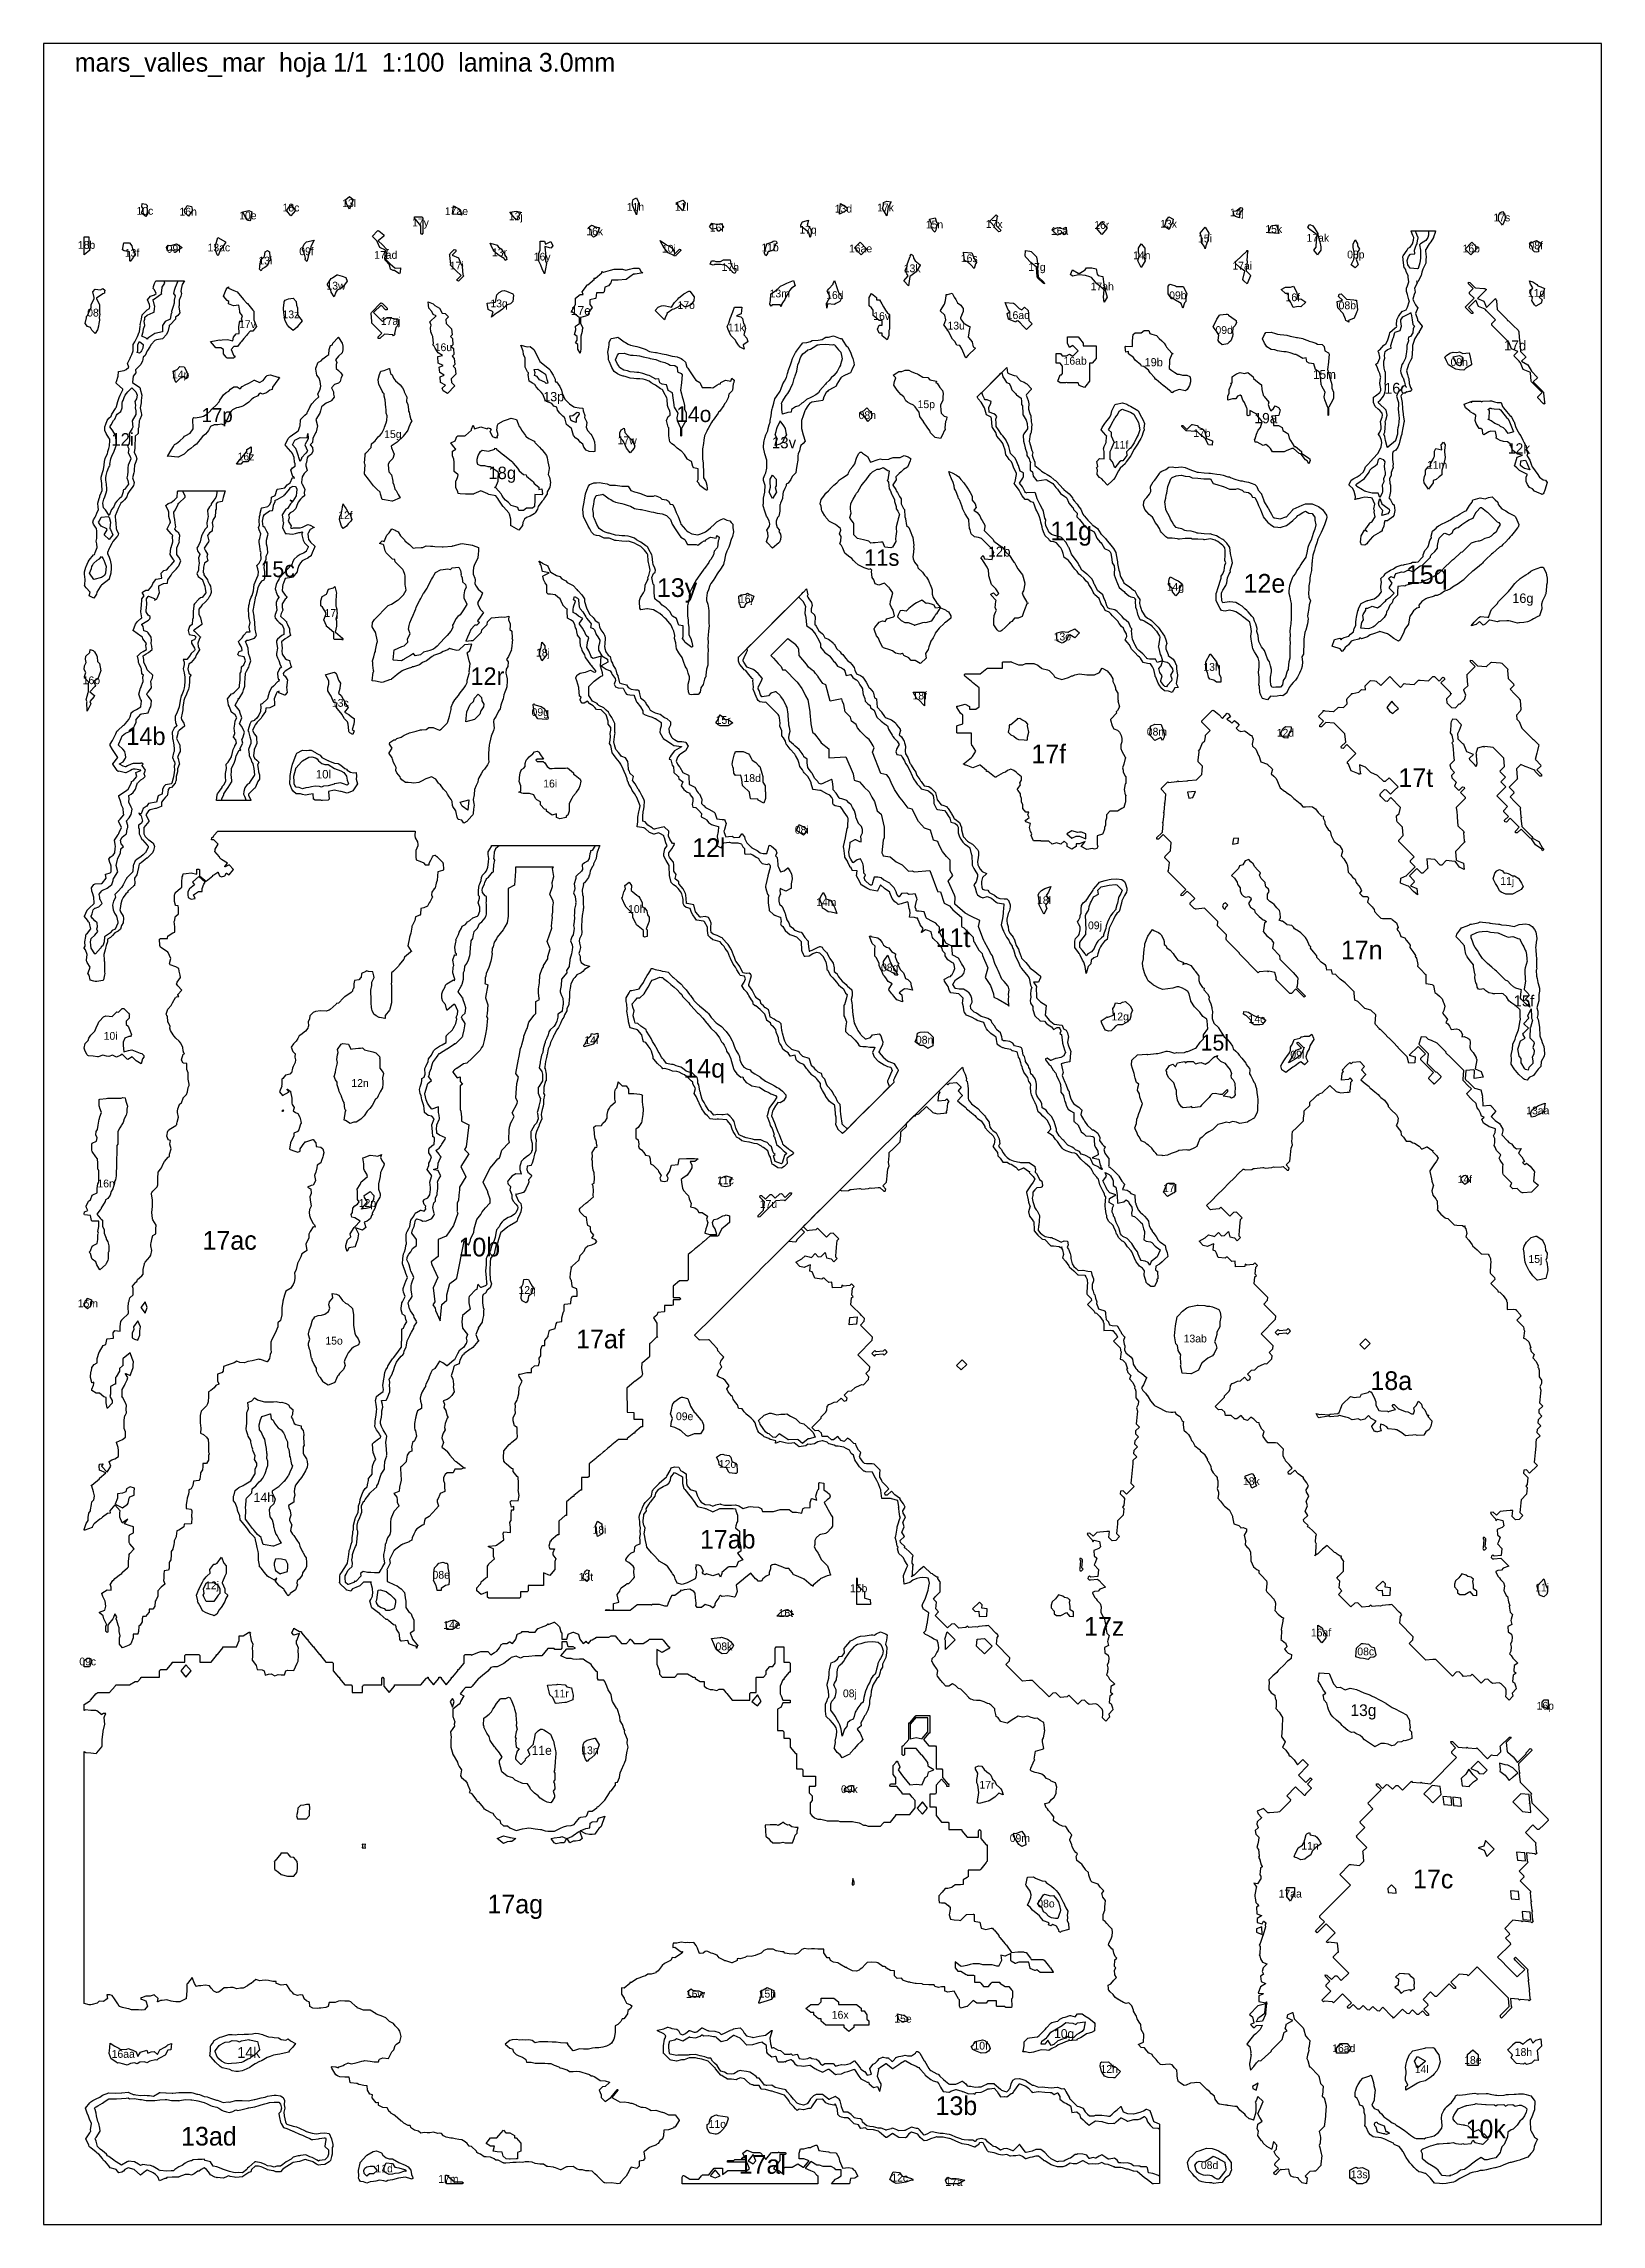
# Model space of a CAD drawing. Header units: millimetres. Extents: x 0 to 500, y 0 to 700.
import ezdxf
from ezdxf.enums import TextEntityAlignment as Align

# ---------------------------------------------------------------- set-up
doc = ezdxf.new("R2010")
doc.units = ezdxf.units.MM
for name, color, linetype in [('CORTE', 1, 'Continuous'), ('GRABADO', 5, 'Continuous'), ('HOJA', 8, 'Continuous')]:
    doc.layers.add(name, color=color, linetype=linetype)

msp = doc.modelspace()

# ---------------------------------------------------------------- texts
at = {"layer": 'GRABADO'}
for s, height, p in [('10c', 2.5, (32.51, 646.32)), ('16h', 2.5, (46.4, 646.07)), ('10e', 2.5, (65.57, 644.83)), ('18c', 2.5, (79.39, 647.37)), ('13l', 2.5, (98.05, 648.78)), ('17ae', 2.5, (132.51, 646.22)), ('13j', 2.5, (151.56, 644.57)), ('11h', 2.5, (189.96, 647.6)), ('11l', 2.5, (204.8, 647.6)), ('13d', 2.5, (256.73, 647.02)), ('17k', 2.5, (270.21, 647.39)), ('14j', 2.5, (383, 645.82)), ('17s', 2.5, (468.04, 644.19)), ('17y', 2.5, (120.96, 642.59)), ('16k', 2.5, (176.86, 639.75)), ('16l', 2.5, (216.04, 640.92)), ('17q', 2.5, (245.38, 640.25)), ('15n', 2.5, (285.95, 641.93)), ('17x', 2.5, (305.1, 642.1)), ('16a', 2.5, (326.11, 639.87)), ('16r', 2.5, (339.63, 641.78)), ('13x', 2.5, (361.09, 642.18)), ('15i', 2.5, (372.75, 637.46)), ('15k', 2.5, (394.84, 640.48)), ('17ak', 2.5, (408.98, 637.65)), ('18b', 2.5, (13.77, 635.38)), ('13f', 2.5, (28.38, 632.83)), ('09i', 2.5, (41.73, 634.1)), ('13ac', 2.5, (56.25, 634.57)), ('13i', 2.5, (71.15, 630.35)), ('09f', 2.5, (84.37, 633.34)), ('17ad', 2.5, (109.82, 632.18)), ('17i', 2.5, (132.6, 628.75)), ('13r', 2.5, (146.33, 632.99)), ('16y', 2.5, (160.03, 631.62)), ('10j', 2.5, (200.7, 634.15)), ('11b', 2.5, (233.17, 634.56)), ('16ae', 2.5, (262.23, 634.23)), ('16s', 2.5, (297.09, 631.11)), ('14n', 2.5, (352.48, 632.05)), ('17ai', 2.5, (384.73, 628.71)), ('08p', 2.5, (421.19, 632.3)), ('16b', 2.5, (458.23, 634.23)), ('08f', 2.5, (478.92, 635.21)), ('13w', 2.5, (93.84, 622.31)), ('17h', 2.5, (220.4, 628.27)), ('13k', 2.5, (278.77, 627.87)), ('17g', 2.5, (318.82, 628.3)), ('17ah', 2.5, (339.8, 622.07)), ('13q', 2.5, (146.19, 616.6)), ('17o', 2.5, (206.26, 616.07)), ('13m', 2.5, (236.28, 619.79)), ('16d', 2.5, (253.96, 619.27)), ('09b', 2.5, (364.06, 619.21)), ('16f', 2.5, (400.94, 618.57)), ('08b', 2.5, (418.45, 615.99)), ('11q', 2.5, (479.21, 619.99)), ('08l', 2.5, (16.21, 613.64)), ('17v', 2.5, (65.43, 609.95)), ('13z', 2.5, (79.37, 613.09)), ('17aj', 2.5, (111.39, 610.97)), ('17e', 2.875, (172.44, 614.3)), ('11k', 2.5, (222.35, 608.87)), ('16v', 2.5, (268.99, 612.56)), ('13u', 2.5, (292.91, 609.48)), ('16ac', 2.5, (312.77, 612.85)), ('09d', 2.5, (378.92, 608.07)), ('16u', 2.5, (128.33, 602.54)), ('17d', 3.206, (472.33, 603.11)), ('14p', 2.5, (43.97, 593.79)), ('16ab', 2.5, (331.09, 598.19)), ('19b', 2.625, (356.31, 597.74)), ('15m', 2.837, (411.12, 593.81)), ('09h', 2.5, (454.36, 597.77)), ('13p', 2.978, (163.72, 586.68)), ('16c', 3.473, (434.04, 589.37)), ('17p', 4.481, (55.69, 580.76)), ('14o', 5.072, (208.68, 581.07)), ('08h', 2.5, (264.38, 580.73)), ('15p', 2.5, (283.32, 584.24)), ('19a', 3.305, (392.33, 579.79)), ('12i', 4.004, (25.32, 572.96)), ('15g', 2.5, (112.1, 574.65)), ('17b', 2.5, (371.78, 574.98)), ('16z', 2.5, (64.96, 567.47)), ('17w', 2.5, (187.33, 572.64)), ('13v', 3.643, (237.63, 571.92)), ('11f', 2.5, (345.82, 571.24)), ('12k', 3.335, (473.57, 570.06)), ('18g', 3.999, (147.2, 562.21)), ('11m', 2.5, (447.27, 564.77)), ('12f', 2.5, (96.89, 548.64)), ('11g', 6, (329.8, 543.6)), ('15c', 5.075, (75.13, 531.32)), ('11s', 5.25, (269.02, 535.01)), ('12b', 3.177, (306.8, 536.94)), ('15q', 6, (443.96, 529.58)), ('13y', 6, (203.32, 525.38)), ('14g', 2.5, (363.27, 525.62)), ('12e', 6, (391.85, 526.76)), ('17j', 2.5, (92.39, 517.23)), ('16j', 2.5, (225.41, 521.76)), ('16g', 3.045, (474.8, 521.99)), ('18j', 2.5, (160.26, 504.52)), ('13o', 2.5, (326.98, 509.68)), ('12r', 5.627, (142.46, 496.95)), ('13h', 2.5, (375.03, 499.93)), ('16o', 2.5, (15.33, 495.64)), ('18f', 2.5, (281.22, 490.73)), ('13c', 2.5, (95.23, 488.38)), ('09g', 2.5, (159.4, 485.42)), ('15r', 2.5, (218.11, 482.89)), ('14b', 5.658, (32.83, 477.7)), ('08m', 2.5, (357.34, 479.14)), ('12d', 2.5, (398.58, 478.8)), ('17f', 6, (322.62, 472.01)), ('10l', 2.715, (89.82, 465.49)), ('16i', 2.5, (162.6, 462.48)), ('18d', 2.5, (227.43, 464.25)), ('17t', 6, (440.43, 464.4)), ('08i', 2.5, (243.34, 447.63)), ('12l', 6, (213.5, 441.92)), ('11j', 2.5, (469.77, 431.22)), ('10h', 2.5, (190.37, 422.21)), ('14m', 2.5, (251.2, 424.42)), ('18l', 2.5, (321.09, 425.03)), ('11t', 6, (291.88, 412.99)), ('09j', 2.5, (337.45, 416.97)), ('17n', 6, (423.1, 409.1)), ('08g', 2.5, (271.57, 403.46)), ('15f', 3.544, (475.13, 392.74)), ('12g', 2.5, (345.55, 387.72)), ('14c', 2.5, (389.42, 386.91)), ('10i', 2.5, (21.51, 381.5)), ('14i', 2.5, (175.81, 380.13)), ('08n', 2.5, (282.78, 380.25)), ('15l', 5.076, (375.94, 379.33)), ('14q', 6, (212.03, 371.1)), ('09l', 2.5, (402.39, 375.47)), ('12n', 2.5, (101.57, 366.36)), ('13aa', 2.5, (479.59, 357.56)), ('11c', 2.5, (218.86, 335.14)), ('14f', 2.5, (456.18, 335.5)), ('16n', 2.5, (20.06, 334.11)), ('12p', 2.5, (103.93, 327.84)), ('17l', 2.5, (361.55, 332.62)), ('17u', 2.5, (232.66, 327.55)), ('17ac', 6, (59.7, 315.86)), ('10b', 6, (139.84, 313.7)), ('15j', 2.5, (478.83, 309.88)), ('12q', 2.5, (155.2, 299.93)), ('16m', 2.5, (14.21, 295.64)), ('17af', 6, (178.72, 284.18)), ('15o', 2.5, (93.23, 283.65)), ('13ab', 2.5, (369.64, 284.35)), ('18a', 6, (432.57, 270.82)), ('09e', 2.5, (205.75, 259.39)), ('12o', 2.5, (219.52, 244.1)), ('18k', 2.5, (387.65, 238.56)), ('14h', 2.965, (70.69, 233.36)), ('18i', 2.5, (178.42, 222.95)), ('17ab', 6, (219.59, 219.94)), ('12j', 2.5, (54.06, 205.14)), ('08e', 2.5, (127.62, 208.5)), ('13t', 2.5, (174.05, 207.83)), ('15b', 2.5, (261.61, 204.17)), ('11i', 2.5, (480.97, 204.43)), ('16t', 2.5, (238.23, 196.25)), ('14e', 2.5, (131.06, 192.4)), ('17z', 6, (340.41, 191.93)), ('16af', 2.5, (410.02, 189.99)), ('08k', 2.5, (218.36, 185.52)), ('08c', 2.5, (424.36, 183.9)), ('09c', 2.5, (14.15, 180.68)), ('11r', 2.5, (166.16, 170.39)), ('08j', 2.5, (258.79, 170.45)), ('13g', 3.761, (423.63, 165.05)), ('16p', 2.5, (481.98, 166.47)), ('11e', 2.903, (159.87, 152.17)), ('13n', 2.5, (175.34, 152.17)), ('09k', 2.5, (258.63, 139.68)), ('17r', 2.5, (302.79, 141.12)), ('09m', 2.5, (313.35, 124)), ('11n', 2.5, (406.48, 121.54)), ('17c', 6, (446, 110.87)), ('17ag', 6, (151.38, 102.82)), ('17aa', 2.5, (400.14, 106.17)), ('08o', 2.5, (321.73, 102.99)), ('16w', 2.5, (209.22, 73.97)), ('15h', 2.5, (232.31, 74.05)), ('16x', 2.527, (255.68, 67.28)), ('15e', 2.5, (275.84, 66.02)), ('14k', 3.446, (65.86, 55.18)), ('10f', 2.5, (300.77, 57.36)), ('10g', 2.886, (327.56, 61.24)), ('16ad', 2.5, (417.31, 56.54)), ('18h', 2.5, (474.99, 55.31)), ('16aa', 2.5, (25.55, 54.71)), ('12h', 2.5, (342.02, 49.87)), ('14l', 2.5, (442.33, 49.82)), ('18e', 2.5, (458.75, 52.77)), ('13b', 6, (292.97, 38.09)), ('13ad', 6, (53.05, 28.3)), ('11o', 2.5, (216.23, 32.22)), ('10k', 6, (462.88, 30.62)), ('17al', 6, (230.66, 19.24)), ('11d', 2.5, (109.31, 17.94)), ('17m', 2.5, (129.92, 14.58)), ('12c', 2.5, (274.78, 14.99)), ('17a', 2.5, (292.18, 13.59)), ('08d', 2.5, (374.24, 19.01)), ('13s', 2.5, (422.26, 16.06))]:
    msp.add_text(s, height=height, dxfattribs=at).set_placement(p, align=Align.MIDDLE_CENTER)
at = {"layer": 'HOJA'}
msp.add_text('mars_valles_mar  hoja 1/1  1:100  lamina 3.0mm', height=6, dxfattribs=at).set_placement((10, 691))

# ---------------------------------------------------------------- linework, layer by layer
at = {"layer": 'CORTE'}
for points in [[(31.47, 645.61), (31.92, 647.03), (31.5, 647.65), (31.63, 648.64), (32.79, 648.48), (33.24, 648.04), (33.24, 647.66), (33.16, 647.39), (33.45, 645.62), (32.77, 644.52), (31.47, 645.61)], [(46.45, 644.61), (45.36, 645.7), (45.19, 646.69), (45.61, 647.22), (46.1, 648.08), (47.42, 647.73), (47.77, 646.43), (47.21, 645.66), (46.45, 644.61)], [(66.15, 643.14), (65.88, 643.17), (65.69, 643.21), (65.27, 643.44), (64.12, 645.5), (63.95, 645.99), (65.9, 646.46), (66.83, 645.98), (66.53, 644.16), (66.45, 643.46), (66.15, 643.14)], [(79.39, 644.69), (77.91, 646.47), (79.39, 648.26), (80.88, 646.47), (79.39, 644.69)], [(97.05, 649.93), (98.14, 650.9), (99.31, 649.99), (99.07, 649.03), (98.82, 648.52), (98.15, 646.86), (97.28, 648.37), (97.09, 649.05), (97.05, 649.93)], [(121.43, 644.44), (121.75, 644.06), (121.75, 641.25), (121.75, 639.11), (121.39, 638.69), (121.04, 639.11), (121.04, 641.25), (121.04, 641.56), (119.32, 643.62), (119, 643.62), (119, 644.44), (121.43, 644.44)], [(134.22, 645.31), (134.24, 645.3), (134.3, 645.18), (134.15, 644.91), (133.99, 645.06), (133.71, 645.14), (131.27, 645.26), (131.51, 647.94), (133.12, 647.11), (134.22, 645.32), (134.22, 645.31)], [(151.74, 643.28), (149.59, 645.86), (151.73, 646.26), (153.17, 645.86), (151.74, 643.28)], [(189, 649.13), (189.24, 649.93), (190.26, 650.49), (190.71, 649.5), (190.96, 649.13), (190.87, 648.62), (190.6, 647.06), (190.25, 645.01), (189.44, 647.05), (189, 648.14), (189, 649.13)], [(205.16, 646.32), (203, 648.9), (205.14, 649.72), (205.87, 648.89), (205.16, 646.32)], [(255.49, 645.24), (255.8, 648.65), (257.73, 647.51), (257.91, 646.53), (255.49, 645.24)], [(272.01, 649.25), (271.45, 648.08), (271.11, 647.74), (270.86, 646.08), (270.66, 644.71), (269.85, 646.05), (269.25, 647.05), (269.58, 648.14), (269.58, 648.97), (270.6, 649.48), (272.01, 649.25)], [(284.31, 643.63), (286.11, 644.06), (286.61, 642.65), (287.16, 642.22), (286.75, 641.66), (286.39, 640.15), (286.09, 639.44), (285.45, 640.12), (284.85, 641.25), (285, 642.2), (284.31, 643.63)], [(306.26, 644.51), (305.99, 644.24), (305.75, 641.57), (307.2, 640.12), (307.03, 639.71), (306.62, 639.54), (305.1, 641.05), (305.23, 641.28), (303.87, 642.64), (303.7, 642.96), (305.76, 645.01), (306.26, 644.51)], [(359.72, 641.3), (360.2, 642.51), (360.28, 643.23), (361.18, 644.39), (362.59, 643.61), (362.3, 642.46), (361.94, 641.9), (361.23, 640.35), (359.72, 641.3)], [(384.66, 647.34), (384.76, 646.79), (383.84, 645.43), (383.89, 644.12), (382.57, 644.53), (382.16, 644.86), (382.04, 645.29), (381.79, 646.21), (382.73, 646.35), (384.16, 647.39), (384.66, 647.34)], [(468.25, 646.15), (468.89, 645.39), (469.09, 644.66), (469.09, 643.71), (468.45, 642.18), (468.26, 641.73), (467.9, 642.16), (467, 643.23), (467, 644.67), (467.4, 645.63), (468.25, 646.15)], [(14.54, 637.96), (14.54, 636.21), (14.54, 634.55), (14.88, 633.74), (13, 632.24), (13, 633.98), (13, 636.29), (13, 637.96), (14.54, 637.96)], [(55.1, 634.89), (55.49, 636.31), (55.89, 637.74), (58.37, 636.36), (58.47, 636.3), (57.1, 634.21), (56.68, 633.66), (56.17, 632.17), (55.94, 631.97), (55.69, 632.17), (55.14, 633.65), (55.25, 634.25), (55.1, 634.89)], [(109.88, 630.66), (111.29, 629.25), (112.73, 628.03), (112.83, 627.97), (114.55, 627.98), (114.41, 626.52), (114.24, 626.1), (114.03, 626.2), (112.6, 627.21), (112.15, 627.17), (111.39, 627.58), (111.04, 629.03), (109.58, 630.48), (109.61, 630.61), (109.51, 630.8), (109.76, 633.56), (109.77, 633.73), (107.91, 634.52), (107.09, 636.44), (107.07, 636.6), (107.05, 636.62), (105.64, 638.03), (105.56, 638.23), (107.21, 639.89), (107.41, 640), (107.51, 639.93), (107.53, 639.92), (107.55, 639.9), (109.15, 638.6), (109.17, 638.19), (107.33, 636.68), (108.8, 635.41), (110.12, 633.88), (110.58, 633.87), (110.59, 633.81), (110.15, 633.72), (109.88, 630.66)], [(176.47, 637.83), (176.01, 638.38), (175.79, 640.07), (174.8, 640.86), (175.84, 641.69), (176.51, 641.52), (176.86, 641.34), (178.46, 640.9), (177.73, 639.42), (177.43, 638.36), (176.47, 637.83)], [(216.53, 639.82), (216.11, 640.64), (214.5, 640.43), (213.77, 641.2), (214.49, 642.35), (215.92, 642.07), (216.55, 642.07), (217.4, 642.27), (218.28, 641.21), (217.42, 640.17), (216.53, 639.82)], [(243.03, 641.69), (243.1, 642.08), (243.56, 642.8), (245.51, 643.29), (245.09, 641.71), (246.12, 640.61), (246.41, 639.9), (246.37, 639.66), (246.52, 639.34), (246.06, 637.81), (245.56, 639.27), (245.4, 639.6), (243.56, 640.93), (243.07, 641.26), (243.03, 641.69)], [(325.48, 638.55), (323.59, 640.26), (325.48, 641.02), (327.32, 640.53), (327.47, 640.78), (328.21, 641.07), (328.21, 639.48), (327.52, 638.67), (326.9, 639.41), (325.48, 638.55)], [(339.63, 638.69), (337.91, 640.75), (339.63, 642.81), (341.35, 640.75), (339.63, 638.69)], [(371.26, 639.16), (372.83, 641.12), (374, 639.16), (373.76, 637.81), (373.63, 637.09), (373.6, 636.5), (373.05, 635.04), (372.84, 634.1), (372.46, 635.03), (371.68, 636.21), (371.96, 637.1), (371.51, 638.11), (371.26, 639.16)], [(393.18, 639.46), (394, 641.5), (395.7, 641.88), (396.47, 639.18), (396.5, 639.12), (396.49, 639.07), (396.48, 639.02), (396.42, 639), (396.39, 639), (393.24, 639.29), (393.21, 639.29), (393.17, 639.31), (393.14, 639.37), (393.16, 639.46), (393.18, 639.46)], [(405.78, 641.2), (406.41, 641.98), (407.41, 641.56), (407.89, 640.77), (408.95, 639), (409.02, 638.76), (409.02, 638.7), (409.04, 638.64), (409.51, 636.67), (409.82, 635.36), (410, 634.62), (410, 633.72), (409.06, 632.54), (408.88, 632.1), (408.7, 632.54), (407.74, 633.74), (408.41, 634.65), (408.46, 634.92), (408.61, 636.66), (408.78, 638.63), (406.38, 640.34), (406.21, 640.56), (406.15, 640.69), (405.78, 641.2)], [(424.08, 539.01), (424.07, 539.01), (424.07, 539), (424.06, 539), (424.05, 539), (424.04, 539), (423.09, 539.11), (423.09, 539.11), (423.07, 539.11), (423.06, 539.12), (423.06, 539.12), (423.05, 539.12), (423.05, 539.13), (423.04, 539.14), (423.04, 539.14), (423.03, 539.15), (422.67, 539.93), (422.67, 539.94), (422.66, 539.95), (422.66, 539.95), (422.66, 539.96), (422.66, 539.97), (422.66, 539.97), (422.79, 540.95), (422.86, 542.01), (422.86, 542.01), (422.86, 542.02), (422.86, 542.03), (422.87, 542.03), (422.87, 542.04), (423.98, 543.79), (423.98, 543.8), (423.99, 543.81), (424, 543.82), (424.01, 543.82), (424.02, 543.83), (424.02, 543.83), (424.03, 543.83), (424.04, 543.83), (424.04, 543.83), (424.05, 543.83), (424.06, 543.83), (424.06, 543.83), (424.07, 543.82), (424.07, 543.82), (424.77, 543.41), (424.23, 543.99), (424.23, 543.99), (424.22, 544.01), (424.22, 544.01), (424.21, 544.02), (424.21, 544.03), (424.21, 544.03), (424.21, 544.04), (424.21, 544.05), (424.21, 544.06), (424.21, 544.06), (424.22, 544.07), (424.22, 544.08), (424.67, 544.66), (425.69, 546.12), (425.7, 546.13), (425.71, 546.14), (425.71, 546.14), (425.72, 546.14), (426.16, 546.37), (426.43, 546.65), (427.39, 548.13), (427.12, 549.55), (427.12, 549.55), (427.12, 549.56), (427.12, 549.57), (427.19, 550.14), (427, 550.61), (426.99, 550.62), (426.99, 550.62), (426.99, 550.63), (426.99, 550.64), (426.99, 550.64), (426.99, 550.65), (427.28, 552.18), (426.43, 554.08), (426.39, 554.1), (425.99, 554.16), (424.05, 554.41), (423.08, 554.16), (421.98, 553.85), (421.97, 553.85), (421.97, 553.85), (421.61, 553.85), (420.99, 553.64), (420.98, 553.63), (420.96, 553.63), (420.93, 553.64), (420.92, 553.65), (420.91, 553.66), (420.9, 553.67), (420.9, 553.67), (420.9, 553.68), (420.9, 553.69), (420.89, 553.69), (420.89, 553.7), (420.89, 553.71), (420.89, 553.72), (420.89, 553.72), (420.9, 553.73), (420.9, 553.74), (421.12, 554.24), (421.08, 554.58), (420.68, 556.24), (420.2, 557.15), (419.1, 558.17), (419.1, 558.18), (419.02, 558.25), (419.02, 558.25), (419.01, 558.26), (419.01, 558.27), (419.01, 558.28), (419, 558.28), (419, 558.29), (419, 558.3), (419, 558.31), (419, 558.31), (419, 558.32), (419, 558.33), (419.01, 558.33), (419.08, 558.51), (419.08, 558.51), (419.68, 559.87), (419.69, 559.88), (419.69, 559.89), (419.69, 559.89), (419.7, 559.9), (419.71, 559.9), (419.71, 559.9), (420.54, 560.41), (421.56, 560.93), (422.61, 561.56), (423.58, 562.43), (423.97, 563.17), (424.31, 564.17), (424.31, 564.17), (424.31, 564.18), (424.32, 564.18), (424.32, 564.18), (424.32, 564.19), (424.62, 564.47), (426.43, 566.44), (426.43, 566.45), (426.46, 566.47), (426.46, 566.48), (426.46, 566.48), (426.47, 566.49), (426.47, 566.5), (426.47, 566.5), (426.63, 566.67), (428.35, 568.53), (428.46, 568.86), (428.46, 568.86), (428.46, 568.87), (428.87, 569.57), (429.35, 570.56), (429.58, 571.96), (429.41, 572.55), (429.41, 572.56), (429.35, 572.96), (428.87, 574.04), (428.5, 574.57), (428.49, 574.57), (428.49, 574.58), (428.49, 574.58), (428.48, 574.59), (428.48, 574.6), (428.48, 574.61), (428.48, 574.61), (428.48, 574.62), (428.49, 574.63), (428.49, 574.64), (428.49, 574.65), (428.86, 575.23), (429.29, 576.3), (429.33, 576.65), (429.35, 577.05), (429.14, 578.68), (429.14, 578.68), (429.14, 578.69), (429.14, 578.7), (429.15, 578.71), (429.61, 580.12), (429.78, 580.73), (429.66, 581.35), (428.88, 582.22), (428.37, 582.7), (427.37, 583.49), (427.37, 583.49), (427.36, 583.5), (427.36, 583.51), (427.35, 583.51), (426.83, 584.77), (426.83, 584.78), (426.83, 584.79), (426.83, 584.8), (426.83, 586.49), (426.83, 586.5), (426.83, 586.51), (426.83, 586.51), (426.83, 586.52), (426.84, 586.53), (426.84, 586.54), (426.85, 586.55), (426.86, 586.56), (426.87, 586.56), (427.52, 586.9), (428.87, 588.02), (429.17, 588.64), (429.23, 588.88), (429.23, 589.18), (428.9, 590.9), (428.9, 590.91), (428.9, 590.92), (428.9, 590.92), (429.15, 592.71), (429.16, 592.95), (429.15, 593.19), (428.86, 594.08), (428.47, 594.96), (428.46, 594.96), (427.98, 596.26), (427.62, 597), (427.62, 597), (427.62, 597.01), (427.62, 597.01), (427.62, 597.02), (427.62, 597.03), (427.62, 597.04), (427.62, 597.04), (427.62, 597.05), (427.62, 597.06), (427.63, 597.07), (427.63, 597.07), (427.64, 597.08), (427.64, 597.08), (427.64, 597.08), (428.27, 597.57), (428.86, 598.99), (428.89, 599.07), (428.86, 599.33), (428.62, 600.86), (428.39, 601.05), (428.39, 601.05), (428.38, 601.06), (428.37, 601.07), (428.37, 601.09), (428.37, 601.1), (428.37, 601.1), (428.37, 601.11), (428.37, 601.11), (428.43, 601.47), (428.44, 601.48), (428.44, 601.49), (428.44, 601.49), (428.44, 601.49), (428.45, 601.5), (428.45, 601.51), (428.46, 601.51), (428.46, 601.52), (428.47, 601.52), (428.88, 601.75), (430.18, 603.19), (430.19, 603.2), (430.19, 603.2), (430.77, 603.65), (431.31, 604.6), (431.52, 605.2), (431.98, 606.67), (432.13, 607.24), (432.13, 607.24), (432.13, 607.25), (432.13, 607.26), (432.14, 607.26), (432.14, 607.27), (432.14, 607.27), (433.77, 608.79), (433.78, 608.79), (433.79, 608.8), (433.79, 608.8), (433.8, 608.8), (434.21, 608.94), (434.31, 609.26), (434.25, 609.67), (434.25, 609.67), (434.25, 609.68), (434.31, 611.3), (434.31, 611.3), (434.32, 611.31), (434.32, 611.31), (434.32, 611.32), (434.32, 611.33), (434.89, 612.42), (434.9, 612.42), (435.51, 613.37), (435.51, 613.38), (436.21, 614.11), (436.22, 614.11), (436.22, 614.12), (436.23, 614.13), (436.24, 614.13), (437.32, 614.51), (437.77, 615.4), (438.29, 617.14), (438.4, 617.4), (438.22, 617.73), (438.22, 617.73), (438.22, 617.74), (437.79, 619.42), (437.46, 620.48), (437.46, 620.48), (437.46, 620.49), (437.46, 620.49), (437.41, 621.48), (437.41, 621.48), (437.41, 621.49), (437.41, 621.5), (437.41, 621.51), (437.41, 621.51), (437.73, 622.27), (438.17, 623.53), (437.95, 624.98), (437.95, 624.98), (437.95, 624.99), (437.95, 624.99), (438.02, 625.54), (437.49, 626.49), (437.48, 626.5), (437.48, 626.5), (437.1, 627.56), (436.76, 628.01), (436.76, 628.02), (436.76, 628.03), (436.75, 628.04), (436.75, 628.05), (436.52, 629.62), (436.23, 631.64), (436.23, 631.64), (436.23, 631.65), (436.23, 631.65), (436.23, 631.66), (436.23, 631.67), (436.24, 631.7), (436.24, 631.7), (436.25, 631.71), (436.35, 631.84), (437.7, 633.75), (437.94, 634.32), (437.95, 634.33), (437.95, 634.34), (437.96, 634.34), (437.96, 634.35), (437.97, 634.36), (437.98, 634.36), (438.66, 634.67), (439.35, 635.78), (439.65, 636.96), (439.77, 637.78), (439.48, 638.46), (438.91, 639.8), (438.91, 639.8), (438.91, 639.81), (438.91, 639.82), (438.91, 639.83), (438.91, 639.83), (438.91, 639.84), (438.91, 639.85), (438.91, 639.85), (438.91, 639.86), (438.92, 639.87), (438.93, 639.88), (438.94, 639.88), (438.95, 639.89), (438.96, 639.9), (438.98, 639.9), (438.98, 639.9), (445.01, 639.9), (446.78, 639.9), (446.7, 639.33), (446.7, 639.32), (446.7, 639.32), (446.12, 637.88), (446.08, 637.76), (446.08, 637.76), (446.07, 637.75), (445.27, 636.41), (445.27, 636.41), (444.73, 635.71), (443.67, 633.93), (443.67, 633.93), (443.66, 633.92), (443.53, 633.81), (443.55, 633.72), (443.55, 633.72), (443.55, 633.71), (443.55, 633.71), (443.55, 633.6), (443.68, 632.29), (443.74, 631.68), (443.74, 631.67), (443.74, 631.67), (443.68, 630.46), (443.64, 629.66), (443.64, 629.66), (443.64, 629.63), (443.63, 629.62), (443.63, 629.61), (443.62, 629.56), (443.62, 629.56), (442.68, 627.57), (442.39, 626.61), (442.18, 625.54), (442.18, 625.53), (442.17, 625.53), (442.17, 625.53), (441.23, 623.71), (441.22, 623.7), (441.22, 623.7), (441.21, 623.69), (441.21, 623.68), (441.2, 623.68), (441.19, 623.67), (441.19, 623.67), (441.18, 623.67), (441.17, 623.67), (441.15, 623.67), (441.14, 623.67), (440.81, 623.75), (440.69, 623.54), (440.94, 623.36), (440.94, 623.36), (440.95, 623.35), (440.96, 623.35), (440.96, 623.34), (440.96, 623.33), (440.97, 623.32), (440.97, 623.31), (440.97, 623.3), (440.97, 623.3), (440.97, 623.29), (440.97, 623.29), (440.97, 623.28), (440.97, 623.27), (440.96, 623.27), (440.03, 621.47), (440.28, 620.25), (440.28, 620.25), (440.28, 620.24), (440.28, 620.23), (440.28, 620.22), (440.28, 620.22), (440.28, 620.21), (439.94, 619.42), (439.43, 617.94), (439.69, 617.44), (440.37, 616.12), (440.87, 615.42), (441.04, 615.28), (441.05, 615.27), (441.05, 615.27), (441.05, 615.26), (441.06, 615.26), (441.06, 615.25), (441.06, 615.24), (441.06, 615.23), (441.06, 615.23), (441.06, 615.22), (441.06, 615.21), (441.06, 615.2), (441.06, 615.2), (440.31, 613.33), (440.95, 611.55), (440.95, 611.55), (440.95, 611.54), (441, 611.31), (441.02, 611.15), (441.22, 610.89), (442.45, 609.3), (442.46, 609.3), (442.46, 609.29), (442.47, 609.28), (442.47, 609.27), (442.47, 609.26), (442.47, 609.25), (442.47, 609.25), (442.47, 609.24), (442.47, 609.23), (442.46, 609.22), (441.41, 607.36), (441.5, 607.27), (441.51, 607.27), (441.51, 607.26), (441.52, 607.25), (441.52, 607.24), (441.52, 607.24), (441.52, 607.23), (441.53, 607.22), (441.53, 607.21), (441.53, 607.21), (441.52, 607.2), (441.52, 607.19), (441.52, 607.18), (441.51, 607.18), (441.51, 607.17), (441.51, 607.17), (441.5, 607.16), (441.49, 607.16), (441.48, 607.15), (441.47, 607.14), (441.26, 607.09), (441.22, 607.06), (440.06, 605.15), (439.75, 604.35), (439.34, 603.13), (439.34, 601.56), (439.34, 601.55), (439.3, 601.1), (439.3, 600.68), (439.3, 600.68), (439.14, 599.06), (439.14, 599.05), (439.14, 599.04), (439.14, 599.04), (439.13, 599.03), (438.78, 598.3), (438.78, 598.3), (438.27, 597.41), (438.04, 597), (437.86, 596.24), (437.86, 596.24), (437.43, 594.99), (437.78, 593.81), (438.03, 592.97), (438.2, 592.49), (438.2, 592.48), (438.2, 592.48), (438.2, 592.47), (438.33, 590.93), (438.78, 589.57), (439.01, 589.11), (439.13, 588.91), (439.13, 588.91), (439.14, 588.9), (439.14, 588.89), (439.14, 588.89), (439.14, 588.88), (439.14, 588.87), (439.14, 588.87), (439.14, 588.86), (439.14, 588.85), (439.13, 588.84), (439.13, 588.83), (439.13, 588.83), (439.12, 588.82), (438.96, 588.67), (438.78, 588.39), (438.77, 588.39), (438.77, 588.38), (438.76, 588.37), (438.74, 588.36), (438.74, 588.36), (438.73, 588.36), (438.72, 588.36), (438.2, 588.36), (436.31, 587.73), (435.8, 587.24), (435.63, 586.83), (435.77, 586.38), (435.77, 586.37), (436.1, 584.81), (436.1, 584.81), (436.1, 584.8), (436.16, 582.91), (436.16, 582.91), (436.15, 582.76), (436.17, 582.63), (436.34, 581.14), (436.4, 580.73), (436.65, 578.95), (436.65, 578.94), (436.66, 578.69), (436.66, 578.68), (436.64, 578.43), (436.64, 578.43), (436.63, 578.42), (436.34, 577.2), (436.22, 576.63), (435.93, 574.95), (435.93, 574.61), (435.93, 574.6), (435.93, 574.59), (435.93, 574.59), (435.76, 574.11), (435.28, 572.55), (435.13, 571.53), (435.12, 571.53), (435.12, 571.52), (434.7, 570.5), (434.7, 570.5), (434.69, 570.49), (434.69, 570.49), (433.88, 569.39), (433.88, 569.39), (433.87, 569.38), (433.86, 569.37), (433.16, 569.05), (432.99, 568.48), (432.99, 567.74), (432.92, 566.46), (433.16, 565.04), (433.16, 565.04), (433.16, 565.03), (433.16, 565.02), (433.07, 564.42), (433.12, 563.77), (433.12, 563.77), (433.12, 563.76), (433.12, 563.75), (433.12, 563.75), (433.11, 563.74), (432.5, 562.37), (432.54, 561.47), (432.54, 561.47), (432.54, 561.46), (432.54, 561.45), (432.54, 561.44), (432.53, 561.44), (431.94, 560.33), (432.13, 558.89), (432.26, 558.32), (432.26, 558.32), (432.36, 557.55), (432.36, 557.55), (432.36, 556.27), (432.36, 556.26), (432.36, 556.25), (431.98, 554.65), (431.98, 554.65), (431.83, 554.24), (432.34, 553.52), (432.35, 553.52), (432.98, 552.24), (433.47, 551.92), (433.47, 551.91), (433.48, 551.91), (433.48, 551.91), (433.49, 551.9), (433.49, 551.89), (433.5, 551.88), (433.5, 551.87), (433.5, 551.87), (433.66, 550.16), (433.66, 550.15), (433.66, 550.15), (433.66, 550.14), (433.36, 548.55), (433.35, 548.55), (433.35, 548.54), (433.35, 548.53), (433.35, 548.53), (433.06, 548.07), (433.06, 548.07), (433.05, 548.06), (431.42, 546.89), (431.42, 546.89), (431.41, 546.88), (431.39, 546.87), (431.39, 546.87), (430.51, 546.78), (430.3, 546.06), (430.17, 545), (430.17, 545), (430.17, 544.99), (430.17, 544.98), (430.17, 544.98), (429.64, 544.02), (429.61, 543.53), (429.61, 543.52), (429.6, 543.52), (429.6, 543.51), (429.6, 543.5), (429.6, 543.5), (429.59, 543.49), (429.59, 543.49), (429.58, 543.48), (429.58, 543.48), (429.57, 543.47), (429.56, 543.47), (428.97, 543.21), (426.8, 541.95), (426.76, 541.81), (426.76, 541.81), (426.76, 541.8), (426.76, 541.79), (426.75, 541.79), (426.74, 541.78), (426.73, 541.77), (426.72, 541.76), (426.71, 541.76), (426.71, 541.76), (426.53, 541.73), (425.08, 539.92), (424.7, 539.42), (424.7, 539.41), (424.69, 539.41), (424.69, 539.4), (424.08, 539.01)], [(422.38, 634.04), (421.68, 633.06), (421.68, 631.54), (421.44, 631.01), (421.33, 630.83), (421.98, 628.99), (421, 628), (419.72, 628.99), (420.54, 630.75), (420.58, 631.07), (420.7, 631.25), (420.7, 633.08), (420.31, 634.6), (420.31, 635.13), (420.34, 635.62), (420.98, 637.01), (421.76, 635.72), (421.76, 635.14), (422.38, 634.04)], [(27.81, 630.1), (27.63, 630.41), (27.65, 630.55), (27.65, 630.67), (27.52, 633.12), (25.85, 633.45), (25.31, 633.84), (25.77, 636.1), (27.52, 636.03), (28.32, 635.07), (28.53, 634.08), (28.66, 633.8), (29.41, 632.53), (28.73, 631.35), (28.1, 630.52), (27.99, 630.42), (27.81, 630.1)], [(42.67, 633.26), (41.27, 633.65), (40.62, 633.67), (39.79, 633.49), (39.41, 634.53), (40.02, 635.27), (40.61, 635.22), (41.22, 635.33), (42.67, 635.71), (44.5, 634.52), (42.67, 633.26)], [(71.83, 633.54), (72.48, 633.14), (72.66, 631.58), (72.93, 630.63), (72.34, 630.07), (71.89, 628.78), (71.04, 628.14), (70.18, 627.75), (69.81, 627.04), (69.25, 627.62), (69.36, 628.22), (69.4, 628.6), (69.72, 630.64), (69.74, 630.7), (70.95, 631.66), (71.14, 633.14), (71.83, 633.54)], [(83.13, 633.84), (83.35, 634.91), (83.6, 635.6), (84.43, 636.41), (86.84, 636.86), (85.79, 634.87), (85.62, 633.97), (85.18, 632.83), (84.78, 631), (84.71, 630.8), (84.71, 630.66), (84.49, 630.06), (84.11, 630.54), (83.99, 630.81), (84.07, 631.08), (83.61, 632.83), (83.13, 633.84)], [(133.12, 623.73), (132.74, 623.95), (132.67, 624.2), (133.99, 625.53), (132.43, 627.08), (130.82, 628.7), (130.7, 628.81), (130.53, 628.98), (130.66, 629.11), (130.39, 632), (130.24, 632.15), (130.38, 632.29), (130.46, 632.61), (131.74, 633.89), (132.27, 633.84), (132.32, 633.31), (131.13, 632.12), (133.17, 631.28), (134.05, 629.15), (134.27, 628.93), (134.56, 628.64), (134.34, 628.41), (134.58, 625.74), (134.85, 625.47), (133.12, 623.73)], [(144.7, 633.3), (144.27, 633.84), (143.69, 635.2), (143.34, 636), (144.2, 635.72), (145.54, 635.29), (146.05, 634.65), (146.83, 634.15), (147.53, 633.21), (148.37, 631.64), (148.57, 631.35), (148.59, 631.13), (148.7, 630.71), (148.18, 630.37), (147.96, 630.81), (147.83, 631), (146.27, 631.96), (145.23, 632.77), (144.7, 633.3)], [(160.72, 626.07), (160.02, 627.74), (159.55, 628.89), (159, 630.2), (159, 632.68), (159.41, 633.67), (159.41, 635.11), (159.41, 636.64), (160.75, 636.64), (161.05, 635.58), (162.77, 636.46), (163.49, 635.1), (162.76, 634.35), (160.9, 634.86), (161.07, 632.67), (161.07, 630.57), (161.1, 630.24), (161.43, 629.45), (161.07, 627.76), (160.72, 626.07)], [(200.46, 632.81), (199.53, 633.98), (199.23, 634.49), (198.98, 634.82), (198.14, 636.29), (197.85, 636.74), (197.85, 636.75), (198.3, 636.44), (199.77, 635.52), (200.04, 635.31), (200.83, 635.09), (201.92, 634.27), (202.62, 632.55), (204.09, 634.02), (204.43, 633.89), (204.49, 633.62), (202.89, 632.02), (202.8, 631.75), (202.51, 631.84), (202.44, 631.88), (202.25, 631.94), (200.46, 632.81)], [(221.81, 626.17), (221.27, 626.49), (221.14, 626.66), (221.08, 626.79), (219.24, 628.7), (218.94, 628.82), (217.24, 629.05), (215.34, 629.05), (215.23, 629.02), (214.92, 628.84), (213.94, 629.23), (214.38, 630.28), (215.22, 630.28), (215.8, 630.05), (217.22, 630.05), (218.19, 630.63), (220.41, 630.63), (220.63, 629.3), (221.36, 627.83), (222.17, 627.83), (222.17, 626.81), (221.81, 626.17)], [(234.19, 633.65), (232.37, 633.1), (232.37, 632.64), (231.85, 631.87), (231.33, 632.86), (231.5, 633.25), (231.55, 633.36), (231.63, 633.82), (232.14, 635.7), (233.77, 636.23), (234.19, 636.57), (234.59, 636.67), (235.1, 636.57), (235.44, 636), (235.02, 635.7), (234.77, 635.3), (234.19, 633.65)], [(262.4, 632.24), (260.24, 634.4), (262.06, 636.22), (264.22, 634.06), (262.4, 632.24)], [(276.07, 623.83), (277.47, 625.48), (277.08, 626.15), (276.51, 627.13), (277.18, 628.6), (277.28, 629.45), (278.13, 631.65), (278.2, 631.82), (278.13, 632.05), (278.45, 632.46), (278.74, 632.17), (279.09, 631.93), (279.18, 631.16), (279.71, 630.24), (281.37, 628.97), (281.32, 628.88), (280.02, 626.77), (278.39, 625.48), (278.08, 625.27), (277.61, 622.29), (276.07, 623.83)], [(298.71, 627.86), (297.59, 628.98), (296.58, 630), (295.56, 630.42), (295.31, 633.08), (297.97, 632.84), (298.4, 631.8), (299, 630.36), (299.55, 629.8), (299.09, 629.34), (298.71, 627.86)], [(315.12, 633.56), (316.58, 633.42), (316.94, 633.27), (318.69, 631.52), (318.74, 631.39), (318.84, 631.16), (319.09, 628.41), (319.11, 628.16), (319.01, 628.06), (319.27, 625.17), (320.99, 623.45), (321.22, 622.9), (320.72, 623.18), (319.05, 624.85), (319, 624.99), (319, 625.01), (318.91, 625.13), (318.64, 628.13), (318.68, 628.2), (316.85, 629.7), (315.32, 631.39), (315.21, 631.54), (315.14, 631.64), (315.03, 631.9), (315.12, 633.56)], [(353.57, 630.25), (352.3, 628.14), (351.21, 630.25), (351.65, 631.82), (351.67, 632.29), (351.48, 632.91), (351.48, 634.36), (352.3, 635.71), (353.42, 634.36), (353.42, 632.28), (353.1, 631.7), (353.57, 630.25)], [(386.61, 633.42), (386.46, 633.27), (386.2, 630.38), (386.3, 630.28), (386.28, 630.03), (386.03, 627.28), (385.95, 627.09), (387.31, 625.73), (387.33, 625.51), (386.7, 623.97), (386.28, 622.94), (385.37, 623.71), (385.29, 623.76), (385.24, 623.84), (384.94, 624.29), (385.56, 626.99), (385.56, 627.01), (383.9, 628.11), (382.71, 629.3), (382.59, 629.72), (382.39, 629.92), (382.66, 630.14), (382.81, 630.21), (384.5, 631.74), (386.2, 633.43), (386.2, 633.44), (386.25, 633.55), (386.43, 633.6), (386.61, 633.42)], [(460.22, 634.4), (459.14, 633.32), (458.06, 632.24), (456.24, 634.06), (458.4, 636.22), (460.22, 634.4)], [(476.95, 635.84), (479.14, 636.79), (480.74, 635.84), (479.65, 634.13), (479.82, 633.79), (479.82, 633.21), (479.13, 633.06), (478.48, 633.2), (478.04, 633.75), (478.04, 634.59), (476.95, 635.84)], [(13.15, 529.7), (13.17, 530.07), (13.17, 530.43), (13.6, 531.93), (13.66, 532.13), (14.28, 533.61), (14.61, 534.19), (16.06, 535.89), (16.31, 536.04), (16.46, 536.22), (16.53, 536.61), (17.21, 538.23), (17.07, 539.39), (16.92, 540.26), (17.07, 541.12), (17.07, 543.47), (16.97, 544.31), (16.63, 544.77), (16.05, 545.7), (15.8, 546.37), (16.04, 547.1), (16.57, 548.01), (16.78, 548.44), (17.05, 549.28), (17.6, 550.46), (17.52, 551.24), (17.41, 552.49), (17.82, 553.99), (18.01, 554.54), (18.07, 554.89), (18.49, 555.78), (18.8, 556.57), (18.72, 558.4), (18.7, 558.59), (18.68, 558.75), (18.48, 560.34), (18.44, 560.64), (18.49, 560.8), (18.88, 562.37), (18.96, 562.7), (19.17, 563.26), (19.4, 564.72), (19.52, 565.9), (19.72, 566.78), (20.48, 568.44), (20.6, 568.81), (20.66, 569.03), (20.93, 570.04), (21.12, 570.84), (21.23, 572.62), (21.23, 572.86), (21.2, 573.05), (20.94, 573.41), (20.11, 574.87), (19.62, 575.84), (19.62, 576.95), (19.93, 577.81), (20.36, 579.02), (20.95, 579.8), (21.68, 580.44), (21.9, 581.05), (23.1, 582.85), (23.22, 583.08), (23.25, 583.19), (23.38, 583.56), (23.79, 585.12), (24.26, 586.42), (24.52, 587.16), (25.42, 588.86), (25.4, 589.13), (23.4, 590.93), (23.24, 591.06), (23.26, 591.22), (23.28, 591.31), (23.38, 591.59), (23.88, 593.26), (24.05, 594.79), (25.88, 595.1), (26.53, 595.35), (27.3, 596.1), (26.93, 597.33), (27.81, 599), (27.92, 599.39), (28.03, 599.6), (28.27, 600.16), (28.75, 601.41), (28.75, 603.03), (28.74, 603.46), (29.25, 604.28), (29.93, 605.51), (30.16, 605.97), (30.72, 607.4), (30.75, 607.53), (31, 609.33), (31.07, 609.56), (31.04, 609.83), (31.45, 611.6), (31.6, 612.93), (32.35, 613.68), (33.19, 614.59), (34.03, 614.99), (34.11, 615.66), (33.95, 616.29), (33.31, 617.71), (34.26, 618.91), (35.64, 619.4), (36.15, 619.76), (35.61, 620.96), (35.2, 621.43), (35.29, 621.79), (35.32, 622.03), (35.61, 622.97), (36.05, 623.89), (39.69, 623.89), (43.79, 623.89), (44.77, 623.89), (45.18, 623.89), (44.42, 622.68), (44.21, 621.76), (43.99, 620.49), (44.31, 619.74), (44.07, 618.9), (43.49, 617.68), (43.49, 615.99), (43.44, 615.65), (43.4, 615.4), (43.7, 613.61), (43.07, 612.78), (42.36, 612.15), (42.28, 611.55), (40.61, 609.75), (40.42, 609.66), (40.33, 609.53), (40.33, 609.28), (39.83, 607.48), (39.31, 606.53), (38.33, 605.42), (38.16, 605.26), (36.23, 604.96), (35.72, 604.72), (34.51, 603.39), (34.12, 602.71), (33.3, 601.47), (33.24, 601.36), (32.56, 599.93), (32, 599.32), (31.74, 598.03), (31.31, 597.29), (31.21, 596.98), (30.84, 596.65), (29.47, 595.26), (29.57, 594.3), (28.7, 593.22), (28.51, 591.31), (28.54, 591.26), (30.85, 589.58), (30.97, 589.28), (30.99, 589.18), (31, 589.07), (31.51, 587.14), (31.32, 585.47), (31.3, 585.09), (31.29, 584.73), (30.99, 583.06), (31.35, 581.44), (31.4, 581.02), (31.37, 580.58), (30.86, 579.35), (30.66, 578.96), (30.55, 577.21), (30.58, 576.93), (30.34, 576.48), (30.34, 574.87), (29.42, 574.04), (29.42, 572.86), (29.28, 571.54), (29.24, 570.83), (29.24, 570.14), (29.08, 568.8), (29.63, 567.79), (29.95, 566.75), (29.55, 565.78), (29.17, 564.7), (29.02, 563.17), (29.02, 562.67), (28.97, 562.2), (28.48, 560.64), (29.05, 559.13), (28.98, 558.59), (28.89, 558.17), (28.4, 557.47), (27.72, 556.52), (27.03, 555.64), (26.73, 554.49), (25.95, 553.57), (25.32, 552.96), (24.78, 552.44), (23.97, 550.79), (23.79, 550.42), (23.74, 550.24), (23.52, 549.71), (22.99, 548.4), (23.09, 546.75), (23.18, 546.38), (23.15, 546.05), (23.24, 544.35), (23.52, 543.71), (24.06, 542.75), (23.93, 542.28), (23.87, 541.96), (23.5, 541.66), (22.24, 540.22), (21.89, 539.54), (21.12, 538.19), (21.08, 537.98), (20.46, 536.69), (20.53, 536.21), (20.75, 535.95), (21.08, 535.16), (21.35, 534.16), (21.65, 532.59), (21.67, 532.11), (21.65, 531.63), (21.54, 530.06), (21.08, 528.18), (21.02, 528.02), (20.94, 527.97), (18.59, 526.15), (18.42, 526.1), (18.37, 525.96), (18.2, 525.6), (17.09, 523.92), (16.94, 523.3), (16.14, 521.96), (14.63, 522.75), (14.96, 523.93), (13.61, 525.3), (13.31, 525.71), (13.16, 525.98), (13.22, 526.31), (13.29, 528.03), (13.15, 529.7)], [(93.26, 618.72), (92.27, 620.24), (92.2, 621.02), (91.14, 622.58), (91.17, 622.81), (92.07, 624.24), (92.28, 624.63), (92.67, 624.84), (94.1, 625.74), (94.33, 625.78), (95.83, 625.35), (96.99, 624.91), (97.44, 623.72), (96.86, 622.95), (96.15, 622.03), (95.45, 621.44), (94.24, 620.82), (93.8, 620.26), (93.26, 618.72)], [(169.31, 613.85), (169.54, 614.23), (169.54, 614.38), (169.72, 614.53), (170.75, 616.27), (170.75, 618.32), (172.2, 619.52), (173.16, 619.52), (172.84, 620.33), (174.26, 622.11), (174.26, 622.39), (174.47, 622.57), (174.64, 622.57), (176.85, 624.41), (176.65, 624.75), (177.09, 624.75), (179.15, 626.47), (179.15, 626.83), (179.57, 626.65), (179.72, 626.65), (181.98, 627.28), (183.13, 627.6), (185.77, 627.6), (186.9, 627.29), (188.02, 627.6), (189.33, 627.96), (191.13, 627.96), (191.84, 626.76), (192.31, 626.38), (191.8, 626.33), (189.82, 625.96), (189.36, 625.96), (186.97, 624.33), (186.95, 624.32), (186.92, 624.3), (186.87, 624.29), (184.45, 624.11), (182.32, 624.11), (182.07, 623.2), (181.35, 622.29), (180.15, 621.87), (179.94, 620.28), (179.59, 619.99), (177.49, 619.99), (177.23, 618.26), (177.16, 618.15), (175.3, 617.76), (175.3, 616.27), (176.02, 615.26), (175.24, 614.17), (175.09, 613.89), (174.73, 612.74), (172.41, 612.1), (172.33, 612.08), (172.33, 610.15), (173.08, 608.75), (172.89, 608.08), (172.86, 607.61), (172.48, 606.05), (172.48, 601.97), (172.26, 600.6), (171.45, 601.96), (171.45, 603.4), (170.73, 604), (171.22, 604.81), (171.22, 606.02), (170.45, 606.66), (170.88, 608.1), (170.69, 609.33), (172.04, 610.17), (172.04, 612.03), (171.85, 612.1), (169.75, 613.85), (169.31, 613.85)], [(236.68, 615.65), (236.38, 616.1), (233.84, 616.19), (233.49, 615.73), (233.12, 616.38), (233.08, 616.67), (233.15, 616.86), (233.26, 617.69), (233.43, 619.46), (233.59, 619.81), (235.05, 620.79), (236.06, 621.72), (236.56, 622.18), (237.5, 622.62), (238.51, 623.13), (239.09, 623.28), (240.67, 623.94), (241.21, 622.2), (240.1, 621.49), (239.4, 620.71), (238.96, 619.77), (238.52, 619.29), (237.95, 617.91), (237.12, 616.78), (236.88, 616.29), (236.79, 616.19), (236.68, 615.65)], [(256.32, 618.7), (255.59, 617.22), (254.31, 616.58), (253.86, 616.3), (251.6, 616.46), (251.43, 615.06), (251.35, 615.06), (251.24, 616.59), (251.27, 616.67), (251.28, 616.72), (251.34, 616.78), (252.41, 618.69), (251.5, 620.57), (251.65, 620.77), (252.03, 621.34), (253.41, 622.79), (253.44, 623.05), (253.85, 624.01), (254.22, 623.03), (254.23, 622.78), (254.43, 622.36), (254.93, 620.75), (255.26, 619.85), (256.32, 618.7)], [(340.39, 621), (338.42, 622.7), (338.01, 622.94), (337.64, 623.43), (336.38, 624.94), (335.8, 625.13), (334.37, 625.6), (332.39, 625.82), (332.38, 625.81), (332.31, 625.79), (330.29, 625.38), (329.64, 625.9), (330.27, 627.43), (332.09, 626.34), (332.61, 626.34), (334.33, 627.37), (334.69, 628.03), (336.43, 628.03), (337.89, 627.67), (338.18, 625.96), (338.5, 625.57), (339.93, 625.23), (340.22, 623.49), (340.56, 621.44), (340.89, 621.44), (340.71, 621.02), (340.71, 620.88), (341.35, 618.58), (340.46, 616.97), (340.19, 618.59), (340.39, 621)], [(481.61, 584.24), (481.32, 584.53), (479.56, 586.29), (479.65, 586.67), (480.96, 587.97), (477.53, 591.4), (477.51, 591.64), (477.26, 594.35), (477.06, 594.56), (474.93, 595.43), (474.05, 597.56), (473.83, 597.79), (473.59, 598.03), (472.08, 599.54), (472.03, 600.03), (473.22, 601.22), (471.18, 602.06), (470.3, 604.19), (464.87, 609.63), (464.83, 610.12), (466.04, 611.34), (464.6, 612.78), (463.11, 614.27), (462.65, 614.73), (460.52, 615.61), (459.68, 617.65), (457.32, 615.29), (458.79, 613.82), (458.69, 613.42), (458.29, 613.32), (456.24, 615.37), (459.12, 618.25), (457.67, 619.71), (457.62, 620.21), (458.84, 621.43), (457.38, 622.88), (457.32, 623.47), (457.79, 623.28), (459.39, 621.67), (459.58, 621.66), (462.32, 621.41), (462.56, 621.39), (462.69, 621.26), (463.11, 621.08), (460.23, 618.2), (462.27, 617.37), (463.11, 615.32), (465.99, 618.21), (466.17, 617.78), (466.29, 617.65), (466.32, 617.41), (466.56, 614.7), (469.78, 611.49), (469.91, 611.17), (470.23, 611.03), (471.73, 609.53), (473.24, 608.03), (473.37, 607.69), (473.5, 607.57), (473.52, 607.32), (473.77, 604.59), (473.79, 604.37), (473.81, 604.15), (474.06, 601.41), (474.08, 601.22), (475.69, 599.61), (475.71, 599.34), (474.41, 598.04), (476.41, 596.91), (477.57, 594.84), (479.43, 592.98), (479.46, 592.71), (478.14, 591.39), (481.32, 588.21), (481.41, 588.06), (481.51, 587.96), (481.47, 587.83), (481.74, 584.9), (481.78, 584.8), (481.89, 584.53), (481.61, 584.24)], [(478.54, 616.19), (477.73, 617.5), (477.9, 618.42), (477.12, 619.76), (477.03, 620.22), (478.01, 621.59), (477.28, 622.79), (476.9, 623.88), (477.99, 623.49), (479.24, 622.73), (479.6, 622.21), (480.61, 621.89), (481.74, 621.4), (481.22, 619.58), (480.06, 618.61), (480.95, 617.71), (480.66, 616.67), (478.99, 615.73), (478.54, 616.19)], [(19.7, 620.88), (19.58, 620.33), (19.55, 619.9), (19.04, 619.72), (16.94, 618.26), (16.94, 618.07), (17.96, 616.28), (17.9, 615.27), (17.83, 614.23), (18.05, 613.05), (17.82, 612.19), (17.99, 611.27), (17.7, 610.14), (17.65, 609.3), (17.28, 608.08), (16.58, 606.91), (15.46, 608.07), (15.07, 608.89), (14.08, 609.22), (13.29, 610.13), (13.77, 611.97), (13.77, 612.19), (13.79, 612.43), (14.06, 612.74), (14.76, 614.26), (15.3, 615.24), (15.24, 616.28), (16.21, 618.09), (16.21, 618.31), (16.25, 618.5), (15.83, 620.36), (16.53, 621.14), (18.27, 621.02), (19.02, 621.37), (19.7, 620.88)], [(59.32, 621.91), (59.32, 621.47), (61.03, 620.79), (62.14, 620.34), (63.1, 619.19), (63.24, 619.02), (64.19, 617.88), (65.13, 616.75), (65.41, 616.59), (66.3, 615.53), (67.18, 614.47), (67.47, 614.11), (67.47, 611.97), (67.47, 611.64), (67.47, 611.32), (68.37, 609.18), (67.15, 607.72), (66.28, 607.72), (65.42, 606.7), (65.14, 606.36), (64.26, 605.3), (63.38, 604.25), (63.1, 603.92), (62.2, 602.83), (61.04, 602.83), (60.21, 601.84), (61.05, 599.82), (61.36, 599.82), (61.36, 599.38), (61.2, 599.2), (61.04, 599), (58.93, 599), (58.63, 599.36), (57.73, 600.43), (57.73, 601.81), (56.91, 602.31), (55.29, 602.31), (54.83, 602.86), (53.59, 604.35), (54.88, 604.59), (56.5, 604.89), (56.93, 604.78), (57.34, 604.89), (58.97, 605.01), (60.76, 604.61), (60.93, 605.73), (61.84, 606.82), (62.81, 606.99), (62.69, 609.2), (62.98, 611.04), (63.8, 610.71), (63.55, 611.64), (63.83, 612.67), (62.97, 613.72), (62.94, 614.07), (62.62, 616.01), (60.99, 615.86), (59.32, 616.48), (59.47, 617.19), (58.92, 617.52), (57.72, 618.96), (58.62, 621.12), (58.8, 621.44), (58.8, 621.61), (58.94, 621.61), (59.32, 621.91)], [(83.01, 611.05), (82.58, 610.51), (81.83, 609.58), (81.33, 608.96), (80.07, 607.91), (78.81, 608.96), (78.31, 609.59), (77.57, 611.01), (77.55, 611.05), (77.25, 612.82), (77.21, 613.07), (77.13, 613.43), (77.01, 615.13), (77.25, 616.91), (77.23, 617.18), (77.36, 617.38), (77.58, 617.67), (78.57, 618.04), (80.1, 618.25), (81.05, 617.2), (81.22, 616.04), (81.53, 615.14), (81.53, 613.1), (81.84, 612.51), (82.58, 611.59), (83.01, 611.05)], [(112.34, 606.24), (112.07, 606.51), (109.39, 606.76), (107.95, 605.32), (107.42, 605.36), (107.37, 605.89), (108.59, 607.11), (105.4, 610.3), (105.38, 610.54), (105.36, 610.76), (105.11, 613.53), (105.28, 613.72), (105.28, 613.73), (105.3, 613.82), (108.14, 616.66), (108.23, 616.68), (108.23, 616.68), (108.35, 616.77), (108.74, 616.61), (110.26, 615.08), (110.31, 614.53), (109.76, 614.58), (108.3, 616.04), (105.92, 613.66), (108.8, 610.78), (110.02, 612), (110.48, 611.95), (111.85, 611.84), (113.22, 611.71), (113.72, 611.66), (113.76, 611.16), (113.89, 609.76), (113.06, 608.93), (112.58, 607), (112.84, 606.74), (112.34, 606.24)], [(129.6, 587.73), (128.21, 588.52), (127.96, 589.39), (128.94, 590.36), (127.44, 591.21), (127.28, 592.99), (128.6, 593.56), (127.15, 594.38), (126.99, 596.16), (128.29, 596.72), (126.69, 597.38), (126.5, 599.54), (127.99, 599.92), (126.59, 600.71), (125.7, 602.28), (125.33, 602.93), (124.97, 603.3), (125.09, 603.78), (124.89, 605.99), (124.69, 606.46), (124.29, 607.44), (124.17, 608.75), (124.4, 609.66), (123.99, 610.65), (125.97, 612.63), (125.05, 613.01), (124.64, 614.02), (123.6, 615.06), (123.51, 616.02), (123.42, 617.09), (124.5, 616.64), (125, 616.44), (125.52, 615.92), (127.08, 615.04), (127.95, 613.5), (128.88, 613.41), (129.98, 612.32), (129.09, 611.43), (129.2, 610.21), (130.93, 608.48), (131.11, 606.53), (130.55, 605.97), (131.22, 605.31), (131.4, 603.36), (130.84, 602.8), (131.51, 602.14), (131.69, 600.19), (131.13, 599.63), (131.8, 598.97), (131.97, 597.02), (131.42, 596.46), (132.08, 595.79), (132.26, 593.85), (131.65, 593.24), (130.82, 592.41), (130.93, 591.18), (131.99, 590.12), (129.6, 587.73)], [(144.99, 617.04), (145.5, 619.37), (146.21, 620.07), (147.16, 620.67), (147.86, 620.8), (148.52, 620.49), (150.56, 619.69), (150.85, 619.27), (150.59, 617.24), (149.83, 616.48), (148.75, 616.12), (148.34, 615.82), (147.27, 614.75), (145.79, 613.71), (145.58, 613.54), (145.4, 613.43), (143.77, 612.18), (144.3, 613.86), (142.73, 614.68), (142.41, 616.71), (144.99, 617.04)], [(197.23, 615.37), (197.95, 615.71), (198.35, 615.81), (199.05, 615.91), (201.1, 615.48), (201.5, 615.44), (202.45, 616.92), (203.54, 617.92), (203.9, 618.36), (204.34, 618.76), (205.48, 619.68), (207.13, 620.55), (207.41, 620.52), (208.86, 618.67), (208.66, 617.39), (208.28, 616.88), (207.8, 616.23), (206.6, 615.6), (205.71, 615.52), (204.59, 616.43), (203.81, 615.55), (202.32, 614.78), (201.8, 614.65), (201.65, 614.56), (200.48, 613.71), (200.03, 613.62), (200.11, 613.35), (199.54, 611.93), (199.3, 611.33), (197.65, 612.98), (196.34, 614.28), (196.24, 614.38), (197.23, 615.37)], [(271.5, 608.3), (271.26, 607.89), (271.26, 606.27), (270.73, 604.95), (269.17, 606.24), (269.17, 607.03), (268.2, 607.03), (267.68, 608.32), (268.2, 609.6), (269.17, 609.6), (269.17, 611.11), (268.22, 611.11), (266.75, 612.34), (266.23, 612.77), (266.23, 614.41), (265.75, 615.21), (265, 615.83), (265, 618.53), (265.78, 619.83), (267.33, 618.54), (267.33, 617.75), (268.29, 617.75), (269.04, 616.51), (269.61, 615.55), (270.26, 614.47), (270.75, 613.65), (271.5, 613.04), (271.5, 608.3)], [(289.29, 612.8), (287.82, 614.27), (287.87, 614.33), (289.21, 616.39), (289.44, 617.58), (289.73, 619.05), (289.67, 619.43), (290.09, 619.42), (291.6, 619.89), (292.27, 618.61), (292.81, 617.9), (293.37, 616.84), (294.41, 616.02), (294.81, 615.39), (295.15, 614.95), (295.15, 614.02), (294.34, 611.96), (294.26, 611.71), (294.97, 610.78), (295.36, 610.2), (295.69, 610.06), (296.92, 609.35), (297.27, 609.21), (297.32, 608.82), (297.17, 608.52), (296.71, 605.75), (296.81, 605.71), (298, 604.29), (298.06, 604.21), (298.37, 602.69), (299.08, 602.28), (296.79, 600), (295.96, 599.17), (295.91, 599.27), (295.09, 601.32), (294.63, 602.28), (294.03, 603.08), (293.16, 603.25), (292.44, 604.4), (291.69, 605.15), (291.19, 606.06), (290.4, 607.65), (290.09, 607.84), (290.11, 608.17), (289.02, 609.61), (288.99, 609.67), (289.6, 611.3), (289.29, 612.8)], [(315.51, 608.24), (314.43, 609.32), (313.4, 610.35), (312.73, 611.02), (312.18, 610.89), (312.03, 610.6), (309.73, 611.55), (309.32, 613.32), (310.13, 613.86), (309.51, 614.81), (308.66, 616.88), (311.32, 616.64), (311.68, 616.49), (313.17, 615), (314.01, 614.52), (314.88, 615.39), (315.98, 614.29), (316.07, 613.32), (316.15, 612.38), (316.27, 611.12), (317.33, 610.06), (315.51, 608.24)], [(361.61, 622.74), (361.96, 622.63), (363.25, 622.24), (363.67, 621.99), (365.73, 621.99), (366.98, 619.74), (366.57, 618.24), (366.57, 617.26), (366.16, 616.76), (365.7, 615.13), (365.09, 616.59), (364.04, 617.22), (363.61, 617.48), (362.4, 618.21), (361.56, 618.71), (361, 619.71), (361, 622.19), (361.24, 622.62), (361.61, 622.74)], [(405.13, 616.97), (403.57, 615.49), (402.65, 615.6), (401.06, 615.34), (400.52, 616.5), (400.32, 616.93), (399.6, 618.13), (399.53, 619), (399.59, 619.78), (398.63, 619.78), (397.2, 621.06), (398.64, 621.82), (400.24, 621.82), (401.14, 622.17), (401.58, 621.41), (401.67, 621.07), (402.27, 620.16), (402.35, 619), (402.28, 617.96), (403.57, 618.07), (405.13, 616.97)], [(420.61, 611.85), (418.86, 611.1), (418.9, 610.64), (418.37, 610.86), (418.23, 611.01), (417.93, 611.17), (417.89, 611.59), (417.15, 613.42), (415.41, 615.16), (415.22, 617.22), (416.89, 617.64), (415.65, 618.88), (415.81, 619.53), (416.46, 619.69), (418.2, 617.95), (420.57, 617.74), (420.96, 617.7), (421.41, 617.66), (421.45, 617.21), (421.49, 616.82), (421.71, 614.41), (421.5, 614.03), (421.49, 613.91), (421.38, 613.65), (420.61, 611.85)], [(224.14, 615.44), (223.94, 613.26), (222.37, 612.62), (223.8, 612.26), (224.35, 611.72), (224.61, 610.12), (224.98, 609.75), (225.28, 608.52), (225.12, 607.69), (224.79, 606.56), (225.67, 605.42), (226.01, 604.31), (224.52, 603.34), (224.89, 601.88), (223.4, 602.68), (223.23, 603.03), (223.06, 603.21), (222.18, 604.52), (222.08, 604.76), (220.64, 606.2), (220.58, 606.34), (219.77, 608.23), (219.35, 609.21), (219.95, 610.28), (220.38, 611.78), (220.67, 612.5), (220.82, 612.86), (221.26, 613.93), (221.76, 615.44), (224.14, 615.44)], [(382.84, 610.46), (382.44, 609.53), (381.73, 608.72), (381.59, 607.43), (381.66, 606.72), (381.59, 605.98), (381.05, 604.64), (380.56, 604.14), (379.96, 603.68), (378.32, 603.27), (377.42, 604.02), (377.04, 604.66), (377.23, 606.53), (377.04, 606.67), (376.77, 607.22), (375.75, 608.71), (375.44, 609.16), (376.22, 610.83), (376.59, 611.52), (377.43, 612.85), (377.64, 612.9), (379.6, 613.18), (379.94, 613.19), (380.2, 613.08), (380.34, 612.88), (382.42, 611.32), (382.75, 611.09), (382.79, 610.8), (382.84, 610.46)], [(94.53, 605.7), (94.53, 605.71), (94.55, 605.72), (94.56, 605.72), (94.56, 605.72), (94.56, 605.73), (94.58, 605.73), (94.59, 605.73), (94.6, 605.73), (94.61, 605.72), (94.62, 605.72), (94.63, 605.71), (94.63, 605.71), (94.64, 605.7), (94.64, 605.7), (94.65, 605.7), (95.81, 603.85), (95.82, 603.84), (95.82, 603.84), (95.82, 603.83), (95.82, 603.82), (96, 602.9), (96, 602.89), (96.06, 601.77), (96.06, 601.77), (96.06, 601.76), (96.06, 601.76), (95.84, 600.77), (95.84, 600.77), (95.83, 600.76), (95.83, 600.75), (95.82, 600.74), (95.82, 600.74), (95.81, 600.73), (94.65, 599.69), (94.65, 599.68), (94.65, 599.67), (93.7, 598.5), (94.09, 597.73), (94.1, 597.72), (94.1, 597.72), (94.1, 597.71), (94.1, 597.7), (94.1, 597.69), (94.1, 597.69), (94.1, 597.68), (93.85, 597.01), (93.95, 595.69), (94.64, 595.04), (95.38, 594.29), (95.39, 594.29), (95.87, 593.67), (95.88, 593.66), (95.88, 593.65), (95.88, 593.65), (95.89, 593.64), (95.89, 593.63), (95.89, 593.62), (95.89, 593.62), (95.89, 593.61), (95.89, 593.6), (95.88, 593.59), (95.88, 593.59), (95.53, 592.86), (95.19, 591.56), (95.19, 591.56), (95.19, 591.55), (95.19, 591.54), (95.18, 591.54), (95.18, 591.53), (95.17, 591.53), (94.63, 591.03), (94.62, 591.03), (94.61, 591.02), (93.37, 590.53), (92.38, 589.53), (93.03, 588.22), (93.03, 588.22), (93.03, 588.21), (93.03, 588.2), (93.03, 588.2), (93.07, 587.52), (93.31, 586.61), (93.31, 586.61), (93.31, 586.6), (93.31, 586.59), (93.31, 586.58), (93.31, 586.58), (93.3, 586.57), (93.3, 586.56), (93.3, 586.55), (92.43, 585.42), (92.43, 585.42), (92.42, 585.41), (92.42, 585.41), (92.41, 585.41), (92.18, 585.26), (92.17, 585.26), (90.69, 584.6), (89.74, 583.87), (89.21, 583.39), (88.86, 582.13), (88.65, 581.37), (88.64, 581.36), (88.64, 581.36), (88.64, 581.35), (87.34, 579.34), (87.89, 577.33), (87.89, 577.33), (87.89, 577.32), (87.89, 577.31), (87.89, 577.31), (87.89, 577.3), (87.45, 575.39), (87.5, 575.32), (87.5, 575.31), (87.5, 575.3), (87.5, 575.3), (87.51, 575.29), (87.51, 575.28), (87.51, 575.27), (87.51, 575.27), (87.5, 575.26), (87.5, 575.25), (87.5, 575.24), (87.49, 575.24), (87.49, 575.23), (87.48, 575.22), (87.39, 575.15), (87.31, 575.05), (86.45, 573.22), (86.35, 572.01), (86.35, 572), (86.35, 571.99), (86.34, 571.98), (86.34, 571.98), (86.34, 571.97), (86.33, 571.96), (85.53, 571.2), (86.26, 570.38), (86.26, 570.38), (86.27, 570.37), (86.27, 570.37), (86.28, 570.36), (86.28, 570.35), (86.28, 570.34), (86.45, 569.17), (86.45, 569.17), (86.45, 569.16), (86.45, 569.15), (86.44, 569.14), (86.44, 569.14), (86.44, 569.13), (85.96, 568.22), (85.95, 568.21), (85.95, 568.21), (85.95, 568.2), (85.94, 568.2), (85.94, 568.2), (84.85, 567.39), (84.57, 567.09), (84.34, 565.53), (84.34, 565.52), (84.33, 565.51), (84.33, 565.51), (84.15, 565.07), (84.15, 564.49), (84.58, 563.07), (84.58, 563.06), (84.58, 563.06), (84.58, 563.05), (84.58, 563.04), (84.58, 563.03), (84.58, 563.02), (84.57, 563.02), (84.57, 563.01), (84.56, 563.01), (84.56, 563), (83.64, 561.98), (82.98, 560.99), (82.75, 559.23), (82.77, 558.99), (82.98, 558.54), (83.81, 556.97), (83.81, 556.96), (83.81, 556.96), (83.81, 556.95), (83.82, 556.94), (83.82, 556.93), (83.81, 556.93), (83.66, 555.92), (83.76, 554.9), (83.76, 554.9), (83.76, 554.89), (83.76, 554.88), (83.75, 554.88), (83.75, 554.87), (83.75, 554.86), (83.74, 554.85), (83.73, 554.84), (83.73, 554.84), (83.72, 554.84), (82.98, 554.36), (82.41, 553.82), (81.68, 552.82), (81.29, 551.74), (80.94, 550.79), (80.94, 550.79), (80.94, 550.78), (80.93, 550.77), (80.93, 550.77), (79.96, 549.8), (79.96, 549.79), (79.95, 549.79), (79.95, 549.79), (79.17, 549.38), (78.56, 548.76), (78.83, 547.84), (78.83, 547.83), (78.83, 547.82), (78.83, 547.82), (78.83, 547.81), (78.83, 547.8), (78.82, 547.8), (78.48, 546.76), (79.46, 545.18), (79.46, 545.17), (79.47, 545.16), (79.47, 545.16), (79.47, 545.15), (79.47, 545.14), (79.47, 545.14), (79.47, 545.13), (79.47, 545.12), (79.47, 545.11), (79.46, 545.11), (79.46, 545.1), (79.46, 545.1), (79.21, 544.73), (79.59, 544.49), (79.91, 544.45), (80.19, 544.53), (80.2, 544.53), (80.21, 544.53), (82.34, 544.53), (83.05, 544.78), (84.17, 545.27), (84.77, 545.62), (84.78, 545.63), (84.79, 545.63), (84.8, 545.63), (84.81, 545.63), (84.82, 545.63), (85.57, 545.4), (85.58, 545.4), (85.59, 545.4), (86.76, 544.77), (86.77, 544.77), (86.77, 544.76), (86.77, 544.76), (86.78, 544.75), (86.78, 544.74), (86.79, 544.74), (86.79, 544.73), (86.79, 544.72), (86.79, 544.72), (86.79, 544.71), (86.79, 544.7), (86.79, 544.7), (86.79, 544.69), (86.79, 544.68), (86.79, 544.67), (86.78, 544.67), (86.78, 544.66), (86.77, 544.65), (86.76, 544.65), (86.75, 544.64), (85.55, 544.08), (84.87, 542.88), (84.77, 542.66), (84.88, 541.71), (85.01, 540.78), (85.09, 540.68), (85.71, 539.97), (87.06, 538.65), (87.06, 538.65), (87.07, 538.64), (87.08, 538.62), (87.08, 538.62), (87.08, 538.61), (87.08, 538.6), (87.09, 538.59), (87.08, 538.59), (87.08, 538.58), (87.08, 538.57), (87.08, 538.57), (86.95, 538.26), (86.22, 536.53), (85.91, 535.66), (85.91, 535.66), (85.91, 535.65), (85.9, 535.64), (85.9, 535.64), (85.89, 535.63), (85.89, 535.63), (84.84, 534.89), (84.84, 534.88), (84.84, 534.88), (83.8, 534.45), (82.96, 534), (82.42, 533.3), (81.97, 532.45), (81.44, 531.25), (81.39, 530.43), (81.39, 530.43), (81.39, 530.43), (81.39, 530.42), (81.38, 530.41), (81.38, 530.41), (81.37, 530.4), (79.97, 528.75), (79.96, 528.75), (79.95, 528.74), (79.95, 528.74), (79.94, 528.73), (79.57, 528.63), (79.56, 528.63), (77.53, 528.33), (77.53, 528.33), (77.02, 526.77), (77.01, 526.76), (77.01, 526.76), (76.77, 526.34), (76.63, 525.6), (76.54, 524.35), (77.52, 522.96), (77.86, 522.62), (77.86, 522.62), (77.86, 522.62), (77.87, 522.61), (78.03, 522.33), (78.03, 522.32), (78.03, 522.31), (78.04, 522.31), (78.04, 522.3), (78.04, 522.29), (78.04, 522.29), (78.04, 522.28), (78.04, 522.27), (78.03, 522.27), (78.03, 522.26), (77.89, 521.96), (77.89, 521.96), (77.88, 521.95), (77.88, 521.94), (77.87, 521.94), (77.52, 521.67), (76.52, 520.23), (76.6, 519.01), (76.73, 518.22), (76.73, 518.22), (76.73, 518.21), (76.73, 518.21), (76.73, 518.2), (76.73, 518.19), (76.73, 518.19), (76.23, 517.1), (76.03, 516.2), (77.51, 514.79), (77.9, 514.51), (77.91, 514.5), (77.91, 514.5), (77.91, 514.49), (77.92, 514.48), (77.92, 514.48), (77.92, 514.47), (77.92, 514.47), (77.95, 514.16), (78.24, 513.58), (78.24, 513.58), (78.92, 512.13), (78.92, 512.13), (78.93, 512.12), (78.93, 512.11), (78.93, 512.1), (78.93, 511.23), (79.22, 510.08), (79.22, 510.07), (79.22, 510.07), (79.22, 510.06), (79.22, 510.05), (79.22, 510.04), (79.22, 510.04), (79.21, 510.03), (79.21, 510.02), (79.2, 510.01), (79.2, 510.01), (79.19, 510.01), (79.19, 510), (78.23, 509.39), (77.51, 508.98), (76.33, 507.99), (76.42, 506.93), (76.58, 506), (76.58, 505.99), (76.58, 505.98), (76.58, 505.98), (76.47, 505.09), (76.59, 503.98), (77.52, 502.6), (77.91, 502.32), (78.9, 501.98), (78.91, 501.98), (78.92, 501.97), (78.92, 501.97), (78.93, 501.97), (78.93, 501.96), (78.94, 501.96), (78.94, 501.95), (78.95, 501.94), (78.95, 501.93), (78.95, 501.93), (78.95, 501.93), (79.19, 500.56), (79.58, 499.91), (79.58, 499.91), (79.58, 499.9), (79.59, 499.89), (79.59, 499.88), (79.59, 499.88), (79.59, 499.87), (79.59, 499.86), (79.59, 499.85), (79.59, 499.85), (79.58, 499.84), (79.58, 499.83), (79.57, 499.83), (79.57, 499.82), (79.56, 499.81), (79.56, 499.81), (77.51, 498.53), (77.06, 498.18), (76.91, 497.83), (76.98, 497.41), (77.52, 496.96), (77.52, 496.95), (77.52, 496.95), (77.53, 496.94), (78.22, 495.84), (78.22, 495.83), (78.23, 495.82), (78.23, 495.81), (78.23, 495.8), (78.23, 495.8), (78.23, 495.79), (78.08, 494.2), (78.03, 493.75), (78, 493.38), (78.14, 491.72), (78.14, 491.72), (78.14, 491.71), (78.13, 491.71), (78.13, 491.7), (78.13, 491.69), (78.13, 491.69), (78.12, 491.68), (78.12, 491.68), (77.52, 490.92), (77.52, 490.91), (77.51, 490.91), (77.5, 490.9), (77.5, 490.9), (77.49, 490.89), (77.48, 490.89), (77.47, 490.89), (77.47, 490.89), (77.45, 490.89), (77.44, 490.89), (77.44, 490.89), (75.52, 491.65), (75.51, 491.66), (75.5, 491.66), (75.5, 491.67), (75.49, 491.67), (75.49, 491.68), (75.48, 491.68), (75.48, 491.69), (75.48, 491.7), (75.48, 491.7), (75.48, 491.71), (75.47, 491.72), (75.47, 491.72), (75.48, 491.73), (75.48, 491.74), (75.59, 492.17), (75.06, 491.96), (74.89, 491.83), (74.81, 491.69), (74.61, 491.29), (73.96, 489.67), (74.16, 488.43), (74.16, 488.43), (74.16, 487.64), (74.16, 487.64), (74.16, 487.63), (74.16, 487.62), (74.16, 487.61), (74.15, 487.6), (74.14, 487.59), (74.14, 487.59), (74.14, 487.59), (74.13, 487.58), (74.12, 487.58), (72.6, 486.79), (72.59, 486.79), (72.58, 486.79), (71.33, 486.64), (71.27, 485.6), (71.27, 485.6), (71.27, 485.59), (71.27, 485.58), (71.27, 485.58), (71.26, 485.57), (70.19, 484.1), (69.98, 483.71), (69.98, 483.7), (69.87, 483.53), (69.87, 483.52), (68.58, 482.18), (68.06, 481.49), (68.06, 481.49), (67.93, 481.33), (67.75, 481.08), (67.07, 479.5), (67.74, 478.29), (68.15, 477.85), (68.16, 477.84), (68.16, 477.84), (68.37, 477.49), (68.37, 477.49), (68.37, 477.48), (68.37, 477.48), (68.37, 477.47), (68.38, 477.46), (68.38, 477.45), (68.38, 477.45), (68.32, 476.98), (68.4, 475.42), (68.4, 475.41), (68.4, 475.41), (68.4, 475.4), (68.4, 475.39), (67.75, 473.85), (67.6, 473.48), (67.56, 473.37), (67.58, 473.24), (67.58, 473.24), (67.58, 473.23), (67.58, 473.22), (67.36, 471.36), (67.74, 470.67), (68.47, 469.97), (68.47, 469.97), (69.04, 469.35), (69.05, 469.35), (69.05, 469.34), (69.06, 469.33), (69.06, 469.32), (69.06, 469.32), (69.06, 469.31), (69.06, 469.3), (69.06, 469.29), (69.06, 469.29), (69.06, 469.28), (69.05, 469.27), (69.05, 469.27), (68.65, 468.55), (68.86, 467.28), (69.02, 466.29), (69.25, 465.24), (69.25, 465.24), (69.25, 465.23), (69.3, 463.94), (69.3, 463.94), (69.3, 463.93), (69.3, 463.92), (69.3, 463.92), (69.3, 463.91), (69.29, 463.9), (68.76, 463.15), (67.99, 461.32), (67.91, 461.12), (67.91, 461.12), (67.91, 461.11), (67.9, 461.11), (67.9, 461.1), (67.9, 461.1), (67.89, 461.09), (67.81, 461.03), (67.74, 460.96), (67.74, 460.96), (65.75, 459.08), (65.73, 458.78), (66.49, 457.11), (66.49, 457.1), (66.5, 457.09), (66.5, 457.08), (66.5, 457.08), (66.5, 457.07), (66.5, 457.06), (66.5, 457.05), (66.49, 457.05), (66.49, 457.04), (66.49, 457.03), (66.48, 457.03), (66.47, 457.02), (66.46, 457.01), (66.45, 457), (66.44, 457), (66.43, 457), (66.42, 457), (62.92, 457), (56.51, 457), (55.46, 457), (55.73, 458.84), (55.73, 458.85), (55.73, 458.85), (55.85, 459.14), (55.85, 459.15), (55.85, 459.15), (56.47, 460.05), (57.35, 461.18), (57.35, 461.55), (57.35, 461.55), (57.35, 461.56), (57.35, 461.57), (57.36, 461.57), (57.36, 461.58), (57.37, 461.59), (57.37, 461.6), (57.84, 462.13), (58.49, 463.21), (58.4, 464.74), (58.35, 465.22), (58.35, 465.22), (58.35, 465.23), (58.38, 465.69), (58.38, 465.7), (58.38, 465.7), (58.73, 467.27), (58.6, 468.65), (58.6, 468.65), (58.6, 468.66), (58.61, 468.67), (58.61, 468.68), (58.61, 468.68), (58.61, 468.69), (58.62, 468.7), (58.62, 468.7), (58.62, 468.71), (59.23, 469.35), (60.28, 471.09), (60.34, 471.3), (60.35, 471.36), (60.35, 471.37), (60.35, 471.37), (60.36, 471.37), (60.41, 471.48), (60.85, 473.4), (60.85, 473.4), (60.85, 473.41), (61.37, 474.54), (61.37, 474.55), (61.93, 475.43), (61.65, 476.53), (60.98, 477.41), (60.97, 477.41), (60.97, 477.42), (60.97, 477.43), (60.96, 477.44), (60.96, 477.44), (60.96, 477.45), (60.96, 477.46), (60.96, 477.46), (60.96, 477.47), (60.96, 477.48), (60.97, 477.48), (61.42, 478.54), (61.27, 479.48), (61.15, 480.21), (61.15, 480.22), (61.15, 480.22), (61.15, 480.23), (61.15, 480.24), (61.41, 481.54), (61.45, 482.59), (61.45, 482.6), (61.45, 482.6), (61.46, 482.61), (61.46, 482.62), (61.46, 482.62), (62, 483.57), (61.51, 484.53), (60.3, 485.41), (60.3, 485.42), (60.29, 485.42), (60.29, 485.43), (60.19, 485.56), (60.18, 485.57), (60.18, 485.58), (59.63, 487.07), (59.36, 487.61), (59.35, 487.62), (59.35, 487.62), (59.35, 487.63), (59.35, 487.64), (59.27, 488.47), (59.05, 489.67), (59.04, 489.68), (59.04, 489.68), (59.04, 489.69), (59.05, 489.7), (59.05, 489.71), (59.05, 489.71), (59.05, 489.71), (59.06, 489.72), (59.06, 489.73), (60.29, 491.29), (60.29, 491.3), (60.3, 491.3), (60.3, 491.31), (60.31, 491.31), (60.32, 491.32), (60.32, 491.32), (60.75, 491.42), (61.26, 491.78), (62.73, 493.3), (62.87, 493.66), (62.91, 493.77), (62.91, 493.92), (62.91, 493.92), (63.08, 495.8), (63.08, 497.54), (63.08, 497.54), (63.1, 497.84), (63.1, 497.85), (63.11, 497.86), (63.11, 497.86), (63.11, 497.87), (63.36, 498.39), (63.47, 499.88), (63.48, 499.89), (63.48, 499.89), (63.48, 499.9), (63.48, 499.91), (63.49, 499.92), (63.49, 499.92), (64.3, 500.64), (64.75, 501.91), (64.36, 503.2), (62.77, 503.46), (62.76, 503.47), (62.75, 503.48), (62.74, 503.48), (62.32, 503.89), (62.31, 503.9), (62.3, 503.91), (62.3, 503.91), (62.3, 503.92), (62.3, 503.92), (62.29, 503.94), (62.29, 503.94), (62.29, 503.95), (62.29, 503.96), (62.29, 503.97), (62.3, 503.97), (62.3, 503.98), (62.73, 504.84), (62.73, 504.85), (62.74, 504.86), (62.75, 504.87), (62.76, 504.87), (62.76, 504.88), (63.71, 505.2), (63.61, 505.96), (63.36, 506.48), (62.73, 507.52), (62.73, 507.52), (62.72, 507.53), (62.55, 508), (62.55, 508.01), (62.55, 508.01), (62.55, 508.02), (62.55, 508.03), (62.55, 508.04), (62.55, 508.05), (62.55, 508.05), (62.56, 508.06), (62.56, 508.06), (62.73, 508.33), (62.73, 508.33), (62.74, 508.34), (63.74, 509.28), (64.28, 510.11), (64.28, 510.11), (65.18, 511.14), (65.19, 511.14), (65.19, 511.14), (65.2, 511.15), (65.21, 511.16), (65.22, 511.16), (65.23, 511.16), (66.35, 511.16), (66.05, 512.08), (66.05, 512.08), (66.05, 512.09), (66.05, 512.09), (66.01, 512.8), (66.01, 512.81), (66.01, 512.82), (66.01, 512.82), (66.29, 514.14), (66.01, 515.46), (66.01, 515.46), (65.91, 516.17), (65.83, 516.73), (65.83, 516.73), (65.77, 518.21), (65.77, 518.22), (65.89, 519.65), (65.89, 519.65), (65.89, 519.66), (66.04, 520.27), (66.21, 521.14), (66.21, 521.14), (66.21, 521.15), (66.66, 522.32), (66.66, 522.32), (66.93, 522.89), (67.33, 524.34), (67.61, 526.37), (67.61, 526.37), (67.61, 526.37), (67.61, 526.38), (67.61, 526.38), (67.61, 526.4), (67.61, 526.41), (67.61, 526.41), (68.42, 528.43), (68.42, 528.43), (68.88, 529.4), (68.95, 530.44), (68.78, 531.39), (68.42, 532.46), (68.42, 532.46), (68.42, 532.47), (68.42, 532.48), (68.42, 532.48), (68.42, 532.49), (68.42, 532.5), (68.42, 532.5), (68.42, 532.51), (68.43, 532.52), (68.43, 532.53), (68.43, 532.53), (68.44, 532.53), (69.2, 533.25), (69.84, 534.53), (69.76, 536.31), (69.76, 536.31), (69.76, 536.32), (69.76, 536.32), (69.81, 536.55), (69.67, 536.85), (69.67, 536.86), (69.66, 536.87), (69.38, 538.58), (69.38, 538.58), (69.23, 539.94), (69.23, 539.94), (69.2, 540.63), (69.2, 540.63), (69.2, 540.64), (69.2, 540.65), (69.2, 540.65), (69.2, 540.66), (69.42, 541.18), (69.76, 542.66), (69.17, 543.94), (69.17, 543.94), (69.17, 543.95), (68.99, 544.69), (68.99, 544.7), (68.99, 544.7), (68.99, 544.71), (68.99, 544.72), (68.99, 544.72), (68.99, 544.73), (69.24, 545.4), (69.16, 546.74), (69.16, 546.75), (69.16, 546.75), (69.32, 548.19), (69.33, 548.19), (69.47, 548.8), (69.5, 549.25), (69.5, 549.26), (69.5, 549.26), (69.93, 550.84), (69.93, 550.85), (69.94, 550.86), (69.94, 550.86), (69.95, 550.87), (70.07, 551.02), (70.08, 551.03), (70.08, 551.03), (70.09, 551.04), (70.1, 551.04), (70.1, 551.04), (70.11, 551.04), (71.96, 551.37), (72.51, 551.96), (73.02, 552.88), (73.13, 554.38), (73.13, 554.39), (73.13, 554.4), (73.13, 554.4), (73.13, 554.41), (73.14, 554.42), (73.14, 554.42), (73.15, 554.43), (73.15, 554.43), (73.16, 554.44), (73.16, 554.44), (73.17, 554.44), (74.34, 554.95), (74.94, 556.95), (74.94, 556.95), (74.94, 556.96), (74.94, 556.96), (74.95, 556.97), (74.95, 556.97), (74.95, 556.97), (74.95, 556.98), (74.95, 556.98), (74.96, 557), (74.98, 557), (74.99, 557.01), (75, 557.01), (75.01, 557.02), (75.02, 557.02), (77.42, 557.42), (78.16, 558.4), (78.16, 558.4), (78.17, 558.41), (79.13, 559.02), (79.84, 560.72), (79.85, 560.72), (79.85, 560.73), (79.86, 560.74), (79.86, 560.75), (79.88, 560.76), (79.89, 560.76), (79.9, 560.76), (79.92, 560.76), (79.93, 560.76), (80.53, 560.51), (80.32, 560.95), (80.03, 561.07), (80.02, 561.08), (80.02, 561.08), (80.01, 561.09), (80.01, 561.1), (80, 561.1), (79.85, 561.36), (79.84, 561.37), (79.84, 561.38), (79.37, 563.03), (79.37, 563.04), (79.36, 563.04), (79.36, 563.05), (79.37, 563.06), (79.37, 563.07), (79.37, 563.07), (79.37, 563.08), (79.37, 563.09), (79.38, 563.09), (79.85, 563.78), (79.85, 563.79), (79.86, 563.79), (79.86, 563.8), (79.87, 563.8), (80.72, 564.39), (80.72, 565.07), (80.51, 565.62), (80.51, 565.63), (80.51, 565.64), (80.51, 565.64), (80.44, 567.11), (79.84, 568.38), (79.6, 568.91), (79.39, 569.1), (79.39, 569.1), (77.88, 570.76), (77.54, 571.15), (77.53, 571.16), (77.53, 571.17), (77.53, 571.17), (77.52, 571.18), (77.52, 571.19), (77.52, 571.19), (77.52, 571.2), (77.52, 571.21), (77.52, 571.21), (77.52, 571.22), (77.52, 571.23), (77.53, 571.23), (77.61, 571.41), (78.48, 573.28), (78.48, 573.28), (78.49, 573.29), (78.5, 573.3), (79.16, 573.88), (79.16, 573.89), (79.87, 574.38), (81.23, 575.34), (81.76, 575.77), (82.29, 577.1), (82.38, 577.33), (82.47, 579.21), (82.47, 579.21), (82.47, 579.22), (82.47, 579.22), (82.47, 579.23), (82.56, 579.39), (82.56, 579.4), (82.56, 579.4), (82.57, 579.4), (83.89, 580.73), (84.56, 581.42), (84.55, 581.53), (84.54, 581.54), (84.54, 581.55), (84.55, 581.56), (84.55, 581.56), (84.55, 581.57), (84.55, 581.58), (84.56, 581.59), (84.74, 581.79), (85.54, 583.46), (85.55, 583.47), (86.12, 584.36), (86.12, 584.37), (87.18, 585.52), (87.19, 585.53), (87.19, 585.53), (87.19, 585.53), (88.31, 586.58), (88.06, 587.49), (88.06, 587.49), (88.06, 587.5), (88.06, 587.51), (88.06, 587.52), (88.06, 587.52), (88.06, 587.53), (88.06, 587.54), (88.67, 588.78), (88.89, 589.56), (88.97, 590.09), (88.8, 591.56), (88.4, 592.56), (87.72, 593.58), (87.72, 593.58), (87.72, 593.59), (87.71, 593.6), (87.33, 595.52), (87.33, 595.52), (87.33, 595.53), (87.33, 595.53), (87.34, 595.66), (87.35, 595.82), (87.35, 595.82), (87.35, 595.83), (87.36, 595.83), (88.15, 597.73), (88.16, 597.74), (88.17, 597.75), (88.17, 597.75), (88.18, 597.76), (88.18, 597.76), (89.09, 598.22), (89.64, 598.86), (89.64, 598.87), (89.65, 598.87), (90.93, 599.79), (90.93, 599.8), (91.56, 600.2), (91.65, 601.78), (91.65, 601.78), (91.66, 601.79), (91.66, 601.79), (92.07, 603.1), (92.07, 603.11), (92.07, 603.11), (92.08, 603.12), (92.08, 603.13), (92.09, 603.13), (92.09, 603.14), (92.1, 603.14), (92.11, 603.15), (92.68, 603.36), (92.81, 603.83), (92.81, 603.84), (92.82, 603.84), (92.82, 603.85), (92.82, 603.85), (92.82, 603.86), (94.53, 605.7)], [(169.42, 576.43), (169.41, 576.45), (167.82, 577.72), (167.69, 578.18), (167.35, 579.41), (167.2, 579.98), (166.65, 580.41), (165.71, 581.35), (164.92, 582.32), (164.74, 583.27), (163.81, 583.62), (163.1, 584.48), (161.44, 585.11), (161.09, 585.38), (160.84, 585.89), (160.24, 587.44), (159.72, 588.12), (158.89, 588.94), (158.07, 589.87), (157.64, 590.57), (156.88, 590.99), (155.83, 591.67), (155.58, 593.77), (155.65, 594.09), (155.59, 594.31), (155.35, 594.62), (154.56, 596.19), (154.57, 597.14), (154.59, 598.21), (154.52, 599.04), (154.02, 600.21), (153.93, 601.33), (153.14, 603.17), (155.24, 602.65), (156.17, 602.77), (157.34, 601.79), (158.02, 600.61), (158.34, 599.89), (158.99, 598.71), (159.31, 597.99), (159.69, 597.65), (160.84, 596.67), (161.86, 595.88), (162.47, 595.4), (162.85, 594.77), (163.57, 593.58), (164.17, 592.26), (164.22, 591.73), (164.31, 591.48), (164.59, 591.4), (165.64, 589.9), (166.18, 588.77), (166.41, 587.76), (167.26, 585.92), (167.32, 585.83), (167.38, 585.76), (168.75, 584.39), (170.14, 583.41), (170.53, 583.35), (171.87, 583.05), (173.07, 582.95), (173.22, 582.16), (173.69, 580.61), (173.65, 580.01), (174.27, 578.7), (174.32, 578.35), (174.09, 576.9), (174.57, 575.77), (175.66, 574.68), (175.92, 574.23), (176.05, 573.95), (176.5, 573.01), (176.77, 572.18), (176.96, 570.86), (176.96, 569.46), (176.9, 569.05), (176.5, 569.01), (175.09, 569.05), (174.09, 569.55), (173.37, 570.51), (173.11, 571.47), (172.18, 572.1), (171.65, 572.87), (170.81, 573.4), (170.04, 574.17), (169.42, 576.43)], [(212.76, 556.55), (212.61, 556.78), (212.39, 556.91), (210.68, 558.14), (210.31, 558.93), (209.8, 559.4), (210.1, 560.11), (210.1, 561.86), (210.1, 563.56), (208.65, 563.78), (208.4, 564.28), (207.9, 565.82), (206.61, 566.59), (206.52, 566.71), (205.74, 568.11), (204.69, 569.14), (204.58, 569.24), (203.34, 570.11), (202.54, 570.97), (201.69, 571.58), (200.99, 572.22), (200.73, 574.08), (200.73, 576.23), (200.71, 576.52), (200.66, 576.71), (200.48, 576.9), (199.94, 578.99), (200.49, 580.34), (201.08, 580.75), (201.14, 581.42), (201.01, 582.04), (200.48, 583.16), (200.28, 583.86), (200.09, 585.85), (200.04, 586.29), (199.08, 587.97), (198.7, 588.73), (198.64, 588.92), (198.49, 588.94), (198.05, 589.21), (196.43, 590.37), (195.99, 590.6), (195.05, 591.15), (194.4, 591.62), (193.2, 592.12), (192.39, 592.27), (191.33, 592.41), (190.35, 592.45), (189.48, 592.54), (188.31, 592.65), (186.64, 593.13), (186.27, 593.25), (186, 593.26), (185.06, 593.58), (184.21, 593.97), (183.09, 594.73), (182.34, 596.07), (182.14, 596.59), (181.58, 597.84), (181.33, 598.53), (181.27, 599.57), (181.05, 600.99), (181.37, 602.53), (181.48, 603.44), (181.56, 604.15), (182.16, 605.34), (184.03, 605.71), (184.26, 605.76), (184.62, 605.54), (186.32, 604.27), (186.78, 604.06), (187.6, 603.5), (188.34, 603.18), (189.83, 602.85), (190.38, 602.73), (191.17, 602.56), (192.42, 602.1), (193.13, 601.9), (194.46, 601.17), (194.96, 601.06), (196.35, 600.9), (196.49, 600.87), (196.68, 600.83), (198.53, 600.39), (199.81, 600.16), (200.57, 600.02), (201.72, 599.68), (202.6, 599.61), (203.35, 599.5), (204.66, 598.89), (205.06, 598.6), (205.99, 597.7), (206.5, 596.13), (206.73, 595.77), (207.51, 594.64), (208.17, 593.69), (208.76, 592.75), (209.34, 591.97), (210.63, 591.26), (210.81, 590.84), (211.42, 589.6), (214.19, 589.6), (214.8, 589.46), (216.05, 590.36), (216.84, 590.76), (217.23, 590.76), (217.4, 591.26), (218.88, 591.95), (220.6, 591.63), (220.89, 592.56), (221.62, 591.98), (221.51, 591.18), (221.31, 590.82), (221.12, 588.74), (220.99, 588.51), (219.98, 587.5), (219.76, 586.29), (218.95, 584.84), (218.5, 584.39), (218.32, 583.84), (216.91, 581.9), (216.66, 581.68), (216.48, 581.38), (214.88, 579.14), (214.8, 579.03), (214.73, 578.94), (214.38, 578.34), (213.28, 576.5), (213.12, 576.17), (212.85, 575.58), (212.12, 574.07), (211.96, 572.7), (211.83, 571.63), (211.43, 569.93), (211.43, 566.76), (211.67, 565.33), (211.67, 564.31), (211.84, 563.09), (211.84, 561.86), (211.84, 560.66), (212.51, 559.44), (212.85, 558.22), (213.02, 557.2), (213.12, 556.96), (212.98, 556.74), (212.76, 556.55)], [(231.47, 556.07), (231.47, 556.07), (231.47, 556.1), (231.57, 558.11), (231.47, 558.45), (231.05, 559.8), (231.06, 560.16), (231.1, 560.48), (231.47, 561.63), (231.78, 562.22), (232.12, 563.7), (232.15, 564.23), (232.11, 564.77), (232.11, 566.26), (231.48, 568.28), (231.47, 568.3), (231.47, 568.3), (231.47, 568.32), (231.1, 570.34), (231.22, 572.19), (231.28, 572.39), (231.28, 572.55), (231.47, 573.4), (231.83, 574.45), (232.45, 575.66), (232.56, 576.47), (232.87, 577.65), (233.15, 578.52), (233.25, 579.06), (233.53, 580.55), (233.77, 582.47), (233.79, 582.58), (233.8, 582.69), (233.92, 583.09), (234.33, 584.63), (234.7, 586.03), (235.25, 586.69), (236.37, 588.42), (236.48, 588.64), (236.55, 588.73), (236.65, 588.95), (237.31, 590.76), (237.79, 591.62), (238.44, 592.79), (238.81, 594.11), (238.93, 594.72), (238.98, 594.82), (239.02, 595), (239.68, 596.86), (240.03, 597.88), (240.4, 598.91), (241.26, 600.65), (241.36, 600.87), (241.42, 600.96), (241.69, 601.31), (242.95, 603), (243.26, 603.38), (243.73, 603.95), (244.97, 604.04), (246.19, 604.38), (246.67, 604.67), (248.65, 604.81), (249.87, 605.06), (250.55, 605.49), (251.09, 605.74), (251.9, 605.74), (253.56, 606.16), (255.68, 605.35), (256.01, 605.31), (256.27, 605.23), (256.33, 605.02), (256.65, 604.54), (257.57, 603.01), (258.11, 602.68), (258.51, 601.75), (258.95, 600.95), (259.38, 599.63), (259.73, 598.9), (260.04, 597.63), (260.14, 596.83), (259.47, 595.57), (259.2, 594.77), (258.98, 594.35), (258.48, 594.07), (256.88, 593.4), (256.05, 592.94), (255.96, 592.8), (255.87, 592.72), (255.64, 592.37), (254.63, 590.69), (254.37, 590.04), (253.59, 589.65), (251.84, 588.63), (251.56, 588.3), (251.16, 588.06), (250.41, 586.62), (250.06, 585.47), (248.67, 585.18), (246.62, 584.86), (246.24, 584.74), (246.11, 584.67), (245.98, 584.56), (245.28, 583.74), (244.5, 582.54), (244.36, 582.12), (243.84, 580.53), (243.82, 580.5), (243.22, 579), (243.22, 576.47), (243.83, 574.46), (243.83, 574.43), (243.83, 574.43), (243.84, 574.41), (244.45, 572.36), (243.82, 571.66), (243.01, 570.99), (242.86, 570.33), (242.61, 569.29), (242.14, 568.29), (242.09, 567.73), (242.09, 566.26), (241.8, 564.55), (241.72, 564.21), (241.66, 564), (241.4, 562.22), (241.38, 562.16), (240.31, 561.01), (239.82, 560.11), (238.93, 558.95), (238.38, 558.55), (238.38, 558.1), (237.89, 557.2), (237.39, 556.06), (237.25, 555.45), (237.11, 554.02), (236.5, 552.51), (236.36, 552.1), (236.34, 552), (236.35, 551.87), (236.35, 549.96), (235.98, 548.33), (235.6, 547.89), (235.1, 546.74), (235.1, 545.9), (235.5, 544.72), (236.16, 543.86), (235.96, 543.4), (236.5, 542.5), (236.66, 541.82), (236.51, 540.81), (236.18, 540), (235.98, 539.72), (233.98, 538.06), (232.31, 539.73), (232.01, 540.23), (232.6, 541.82), (232.49, 542.98), (232.18, 543.86), (233.01, 545.16), (233.11, 545.89), (232.88, 546.73), (232.38, 547.89), (231.99, 548.32), (231.48, 549.94), (231.47, 549.96), (231, 551.6), (231, 552.01), (231.03, 552.37), (231.11, 554.05), (231.47, 556.07)], [(334.07, 589.59), (332.36, 590.27), (332.05, 591.16), (328.67, 591.16), (328.35, 591.23), (328, 591.12), (326.29, 591.12), (325.57, 591.6), (326.26, 593.65), (326.69, 593.65), (327.06, 594.1), (327.06, 596.49), (326.27, 597.44), (325.02, 597.44), (325.02, 600.49), (326.34, 600.49), (326.95, 599.77), (328.33, 599.77), (329.3, 600.35), (330.37, 599.71), (332.08, 601.41), (330.37, 603.11), (329.27, 602.45), (328.69, 603.84), (328.69, 605.88), (332.04, 605.88), (332.48, 605.36), (333.71, 603.88), (333.71, 602.94), (337.79, 602.94), (337.79, 598.94), (336.54, 597.44), (335.75, 597.44), (335.75, 591.6), (334.52, 590.13), (334.07, 589.59)], [(349.75, 606.65), (349.75, 606.66), (349.78, 606.71), (350.36, 607.16), (352.25, 607.16), (353.2, 607.95), (354.78, 607.95), (355.06, 606.91), (355.74, 606.7), (357.21, 606.36), (358.09, 605.36), (358.96, 604.64), (359.68, 603.86), (360.16, 602.98), (360.44, 602.59), (362.1, 600.61), (362.1, 600.61), (362.52, 600.56), (362.24, 600.32), (362.12, 600.29), (361.38, 598.46), (361.38, 597.06), (361.29, 596.43), (361.29, 595.76), (362.11, 595.08), (363.1, 594.46), (363.91, 593.95), (364.52, 593.95), (365.6, 593.57), (366.97, 593.57), (367.92, 593.17), (368.12, 592.37), (368.12, 591.44), (367.77, 590.29), (367.01, 589.02), (366.5, 588.6), (364.51, 588.93), (362.42, 588.23), (362.42, 587.95), (362.02, 588.06), (361.92, 588.17), (361.89, 588.23), (359.59, 590.15), (359.47, 590.15), (359.38, 590.27), (357.13, 592.14), (357.02, 592.2), (356.84, 592.3), (356.55, 592.78), (355.14, 594.35), (354.98, 594.62), (354.67, 595.14), (353.19, 596.36), (352.38, 596.5), (352.22, 596.91), (350.41, 598.42), (350.15, 598.74), (349.78, 599.21), (348.26, 600.47), (348.26, 601.2), (347.32, 600.94), (347.12, 602.56), (347.35, 602.93), (349.54, 602.8), (349.54, 604.59), (349.72, 606.62), (349.75, 606.65)], [(412.26, 583.19), (412.23, 583.24), (411.23, 585.63), (411.03, 586.61), (411.38, 588.09), (410.24, 590.01), (410.15, 590.42), (410.1, 590.52), (410.07, 590.73), (409.82, 592.98), (409.55, 594.57), (408.21, 595.37), (408.19, 595.41), (407.68, 597.18), (406.21, 597.4), (405.48, 597.84), (405.22, 599.1), (404.18, 598.95), (402.35, 599.98), (402.12, 600.15), (402.07, 600.17), (401.6, 600.26), (400.1, 600.77), (398.79, 601.11), (398.08, 601.06), (397.31, 601.16), (396.02, 601.34), (395.17, 601.68), (393.98, 601.81), (392.58, 602.72), (392.3, 603.22), (391.9, 603.81), (391.28, 605.22), (391.9, 606.63), (392.33, 607.26), (394.01, 607.36), (395.39, 606.93), (396.06, 606.72), (396.95, 606.66), (398.09, 606.52), (399.03, 606.41), (400.14, 606.12), (401.76, 605.79), (402.17, 605.67), (402.45, 605.63), (404.21, 605.3), (404.25, 605.29), (405.76, 604.69), (406.26, 604.49), (407.11, 604.26), (408.3, 603.83), (408.84, 603.51), (410.34, 603.38), (411.07, 602.81), (411.2, 601.37), (412.4, 600.75), (412.64, 600.35), (412.43, 597.91), (412.44, 597.89), (412.44, 597.85), (412.42, 597.75), (412.14, 595.44), (412.42, 594.29), (412.69, 593.33), (412.77, 593.01), (412.95, 592.37), (413.46, 590.56), (413.46, 589.36), (413.97, 588.12), (413.97, 586.23), (413.81, 585.63), (412.52, 583.3), (412.44, 583.18), (412.44, 583.18), (412.44, 580.73), (412.34, 580.63), (412.26, 580.74), (412.26, 583.19)], [(42.47, 591.26), (41.77, 592.9), (41.84, 593.7), (41.54, 594.91), (42.82, 595.43), (43.69, 596.31), (45.14, 596.23), (46, 594.63), (46.1, 594.24), (46.16, 594.1), (46.14, 593.87), (45.78, 592.31), (44.99, 593.1), (43.84, 592.63), (42.47, 591.26)], [(111.03, 595.68), (111.07, 595.59), (111.31, 594.09), (111.9, 593.63), (112.33, 592.63), (112.93, 591.78), (113.55, 591.17), (114.49, 590.47), (115.19, 589.52), (115.66, 588.71), (115.72, 588.18), (116.52, 586.69), (116.53, 586.65), (116.48, 585.1), (116.9, 584.18), (117.14, 582.58), (117.09, 582.02), (117.3, 581.71), (117.53, 580.5), (117.82, 579.35), (118.14, 578.96), (117.86, 578.36), (117.2, 576.92), (116.87, 575.89), (116.64, 575.62), (115.4, 573.98), (115.36, 573.92), (113.64, 572.2), (113.64, 572.2), (113.61, 572.14), (113.51, 572.09), (111.57, 570.82), (111.63, 570.26), (112.17, 569), (112.5, 568.23), (112.1, 566.82), (110.95, 565.68), (110.62, 564.87), (110.69, 563.55), (110.83, 562.59), (111.62, 561.63), (112.02, 560.05), (112.04, 559.53), (112.06, 559.16), (112.37, 558.36), (112.77, 557.02), (113.15, 556.53), (113.85, 555.22), (114.42, 554.16), (112.02, 553.17), (111.86, 553.14), (111.85, 553.14), (111.81, 553.13), (111.76, 553.15), (109.38, 553.59), (108.68, 553.72), (108.18, 555.39), (108, 555.99), (106.9, 556.94), (105.93, 558.06), (105.55, 558.48), (105.26, 558.88), (104.33, 560.15), (103.11, 561.7), (103.07, 561.77), (103.01, 561.83), (103, 561.98), (103.16, 564.8), (103.09, 565), (103.03, 565.41), (103.24, 567.77), (103.25, 568.19), (103.37, 568.58), (105.09, 570.31), (105.2, 571.53), (106.37, 572.52), (107.35, 573.79), (108.03, 574.32), (108.55, 574.98), (109.28, 576.49), (109.44, 576.87), (109.9, 578.23), (110.17, 579.04), (110.23, 580.51), (109.9, 581.34), (109.94, 582.71), (109.88, 583.04), (109.72, 584.47), (109.59, 585.63), (109.3, 586.8), (109.26, 587.56), (108.99, 587.87), (108.68, 588.43), (108.07, 589.84), (107.56, 590.55), (107.43, 592.12), (107.42, 592.15), (107.83, 593.77), (108.27, 594.84), (109.32, 595.08), (110.94, 595.68), (111.03, 595.68)], [(282.45, 578.65), (282.4, 578.71), (281.22, 580.3), (281.03, 581.67), (280.44, 582.38), (279.76, 583.41), (279.19, 583.98), (278.07, 584.5), (277.23, 584.9), (276.79, 585.34), (276.06, 586.63), (275.14, 587.4), (274.6, 588.06), (273.95, 588.71), (273.36, 589.72), (272.89, 590.38), (273.13, 591.49), (273.5, 592.77), (272.73, 593.54), (273.87, 594.29), (274.52, 594.71), (275.5, 594.8), (276.53, 595.13), (277.75, 595.17), (278.41, 594.78), (279.79, 594.23), (280.49, 593.98), (280.79, 593.76), (282.25, 592.9), (282.27, 592.89), (283.85, 592.84), (284.4, 592.11), (286.57, 591.68), (286.4, 591.15), (286.84, 590.96), (287.68, 589.59), (288.57, 588.7), (288.69, 587.65), (288.58, 586.54), (288.64, 585.51), (287.84, 583.9), (287.83, 583.84), (288, 582.33), (288.11, 581.34), (289.01, 580.44), (289.86, 580.23), (289.77, 579.32), (289.45, 578.74), (289.26, 576.7), (289.32, 576.13), (289.03, 575.68), (288.5, 574.4), (287.88, 573.3), (286.11, 573.58), (284.64, 575.05), (284.41, 575.69), (283.61, 576.9), (282.46, 578.62), (282.45, 578.65)], [(301.98, 583.07), (300.93, 584.88), (299.99, 586.01), (299.68, 586.6), (302.4, 589.31), (305.23, 592.15), (307.88, 594.8), (308.51, 595.43), (308.73, 595.65), (309.12, 596.04), (309.42, 594.36), (309.99, 593.96), (311.55, 593.46), (312.28, 593.34), (312.43, 592.91), (313.58, 591.77), (314.7, 591.28), (315.36, 590.91), (315.54, 590.84), (315.67, 590.66), (316.98, 589.34), (317, 588.93), (315.47, 587.41), (315.35, 587.16), (315.98, 585.45), (316.21, 584.38), (316.08, 582.97), (316.12, 582.7), (316.56, 581.29), (316.85, 580.55), (317.02, 578.58), (317.13, 578.18), (317.15, 577.95), (316.96, 575.14), (316.83, 574.96), (316.7, 574.6), (316.37, 572.31), (316.5, 571.84), (316.55, 571.6), (316.73, 570.97), (317.24, 569.42), (317.49, 568.78), (317.34, 567.87), (317.6, 566.9), (318.2, 565.7), (318.13, 564.55), (319.19, 563.73), (319.72, 563.31), (320.24, 562.79), (321.34, 562.07), (322.14, 561.74), (323.19, 561.02), (324.37, 560.03), (324.82, 559.76), (325.1, 559.41), (326.19, 558.23), (327.21, 557.12), (327.52, 556.69), (327.95, 556.41), (329.17, 555.46), (330.2, 554.24), (330.39, 553.78), (330.83, 553.29), (331.71, 552.22), (332.26, 551.29), (332.97, 550.59), (333.59, 548.94), (333.84, 548.58), (334.05, 548.31), (335.18, 547.05), (336.44, 545.8), (336.58, 545.56), (336.72, 545.43), (338.3, 544.41), (339.29, 542.61), (339.34, 542.57), (339.4, 542.52), (340.79, 541.13), (341.35, 540.43), (342.02, 539.6), (342.06, 539.53), (342.14, 539.49), (343.35, 537.92), (344.18, 536.64), (344.31, 535.95), (344.65, 533.65), (344.66, 533.53), (344.7, 533.47), (344.73, 533.08), (345.11, 531), (345.36, 530.45), (345.59, 529.27), (345.75, 528.77), (346.52, 527.42), (346.74, 526.9), (347.24, 526.45), (348.46, 525.77), (349.8, 524.6), (350, 524.44), (350.2, 524.38), (351.15, 522.65), (351.87, 521.61), (351.76, 520.33), (351.91, 519.48), (352.23, 518.5), (352.35, 518.07), (352.73, 517.5), (353.5, 516.37), (354.36, 515.59), (355.13, 515.15), (355.62, 514.82), (356.69, 513.81), (357.7, 512.74), (358.08, 512.3), (358.49, 511.62), (359.22, 510.55), (359.72, 509.76), (360.18, 508.6), (360.47, 507.45), (360.22, 506.61), (360.18, 505.7), (360.94, 503.91), (360.98, 503.64), (361, 503.6), (362.55, 502.37), (363.15, 501.34), (363.43, 500.67), (363.58, 500.47), (363.67, 499.26), (363.84, 497.85), (363.96, 497.55), (363.94, 497.05), (363.52, 494.62), (363.59, 494.39), (364.17, 493.36), (363.1, 493.26), (362.23, 491.72), (361.05, 492.17), (359.79, 492.27), (358.95, 493.01), (358.3, 493.84), (357.7, 494.67), (357, 496.62), (356.9, 496.74), (356.83, 496.87), (356.77, 497.15), (356.33, 499.08), (355.92, 499.92), (355.3, 500.87), (354.31, 501.02), (352.94, 501.39), (352.05, 502.7), (351.72, 503.07), (351.34, 503.38), (350.29, 504.52), (349.22, 505.59), (348.94, 506.09), (348.52, 507.04), (347.83, 507.83), (347.16, 508.58), (347.67, 509.73), (347.6, 510.52), (346.81, 511.68), (346.61, 512.39), (345.92, 512.89), (345.18, 513.85), (344.77, 514.62), (343.08, 516.31), (342.55, 516.96), (341.96, 517.49), (340.76, 518.05), (340.19, 519.18), (339.64, 519.84), (339.37, 520.44), (338.82, 521.89), (337.41, 523.06), (337.28, 523.23), (337.15, 523.36), (336.91, 523.92), (336.3, 525.15), (335.45, 526.36), (335.23, 526.96), (334.67, 527.47), (333.86, 528.44), (332.89, 529.25), (332.26, 529.73), (331.79, 530.53), (330.98, 531.34), (330.39, 532.18), (329.79, 533.03), (328.98, 534.05), (328.39, 534.49), (327.62, 535.07), (327.3, 536.34), (326.95, 537.33), (326.49, 538.12), (326.4, 538.29), (326.23, 538.48), (325.07, 539.81), (324.23, 540.06), (323.27, 540.17), (322.87, 540.52), (322.61, 540.9), (321.48, 542.03), (320.98, 543.3), (320.7, 543.89), (320.62, 544.07), (320.51, 544.87), (320.08, 546.42), (319.95, 546.98), (319.6, 548.14), (319.44, 548.65), (318.78, 550), (318.5, 550.59), (318.01, 551.9), (317.72, 552.66), (316.86, 552.93), (315.94, 553.7), (315.06, 553.62), (314.11, 554.83), (313.53, 555.81), (313.1, 556.7), (312.27, 557.8), (311.86, 558.33), (311.5, 558.8), (311.81, 559.45), (312.32, 561.74), (312.27, 562), (311.95, 562.71), (311.42, 563.69), (310.98, 565.02), (310.67, 565.8), (309.92, 566.55), (309.37, 567.37), (308.87, 567.97), (308.61, 569.51), (308.61, 569.53), (308.11, 571.05), (307.85, 571.64), (307.31, 572.41), (306.57, 573.22), (305.99, 573.99), (305.59, 575.14), (304.56, 576.82), (304.46, 576.91), (304.47, 577.04), (304.47, 577.13), (304.26, 579.6), (304.09, 580.09), (302.68, 580.86), (301.98, 583.07), (301.98, 583.07)], [(455.87, 595.14), (454.42, 595.3), (453.29, 595.51), (452.35, 596.02), (450.95, 596.86), (450.69, 597.37), (450.28, 598.17), (449.71, 599.38), (450.3, 599.88), (451.32, 600.68), (452.38, 600.96), (453.6, 600.9), (454.44, 601.1), (455.58, 600.51), (456.46, 600.63), (457.57, 600.71), (457.91, 599.38), (458.33, 597.21), (458.26, 596.87), (456.51, 595.82), (455.87, 595.14)], [(39.96, 567.54), (39.81, 567.46), (39.85, 567.7), (39.89, 567.71), (40.9, 569.55), (41.72, 570.65), (41.99, 571.35), (42.69, 571.65), (43.74, 572.5), (44.85, 573.53), (45.18, 573.95), (45.61, 574.17), (47.03, 574.97), (47.96, 576.36), (47.99, 576.82), (47.9, 579.12), (47.85, 579.5), (47.97, 579.77), (48.24, 580.04), (48.69, 579.9), (50.55, 580.15), (51.34, 580.42), (52.44, 581.09), (53.52, 582.17), (53.81, 582.59), (54.24, 582.91), (55.35, 583.94), (56.37, 585.05), (56.61, 585.53), (57.06, 586.3), (57.79, 587.25), (58.55, 588.01), (59.49, 588.46), (59.96, 589.07), (61.03, 589.83), (62.08, 589.82), (63.13, 589.22), (63.75, 589.97), (64.95, 590.58), (65.68, 590.93), (66.08, 591.14), (67.53, 591.99), (67.7, 591.99), (69.25, 591.21), (70.48, 591.87), (71.44, 593.12), (71.8, 593.45), (72.16, 593.57), (72.87, 593.72), (75.23, 592.98), (75.39, 592.9), (75.63, 592.98), (75.66, 592.65), (75.52, 592.59), (75.48, 592.5), (74.37, 590.87), (73.51, 589.72), (73.41, 588.94), (72.64, 588.73), (71.57, 587.86), (70.26, 587.51), (69.56, 587.82), (69.13, 587.46), (68.72, 586.97), (67.34, 586.34), (66.65, 585.65), (65.87, 584.94), (64.82, 584.19), (64.2, 583.7), (63.67, 583.55), (62.57, 583.25), (61.89, 583.12), (60.65, 582.4), (60.19, 581.98), (59.78, 581.52), (59.24, 580.1), (59.15, 579.83), (58.51, 578.49), (58.25, 578.18), (57.94, 577.57), (57.13, 577.83), (55.87, 577.59), (54.77, 577.61), (53.54, 577.1), (52.87, 575.86), (52.49, 575.28), (51.93, 574.68), (51, 573.88), (50.26, 572.95), (49.73, 572.28), (49.08, 571.46), (48.26, 570.84), (47.3, 570.06), (46.61, 569.61), (46.13, 569.27), (45.1, 568.23), (43.17, 567.28), (43.17, 567.28), (43.16, 567.27), (43.11, 567.25), (39.96, 567.54), (39.96, 567.54)], [(380.07, 586.9), (380.56, 587.73), (380.56, 588.93), (381.27, 590.7), (380.91, 591), (381.47, 591.09), (381.47, 593.02), (381.59, 593.16), (382.92, 594), (384.08, 594.38), (385.4, 594.16), (386.55, 594.4), (388.19, 593.03), (388.36, 592.47), (389.02, 591.92), (390.11, 591.01), (390.87, 590.48), (391.06, 588.93), (391.49, 587.14), (391.56, 587), (391.67, 586.93), (391.77, 586.68), (393.22, 584.86), (393.08, 584.12), (393.46, 582.83), (393.89, 582.13), (394.76, 582.85), (395.28, 583.73), (396.35, 583.22), (396.61, 583.01), (396.57, 582.82), (396.89, 582.4), (396.49, 580.71), (396.33, 580.64), (394.26, 580.45), (394.74, 578.74), (394.74, 577.43), (396.33, 577.43), (397.53, 576.74), (397.76, 575.85), (398.8, 575.13), (399.42, 574.7), (399.74, 573.4), (400.18, 572.65), (401.27, 570.84), (401.33, 570.71), (401.79, 570.65), (403.72, 569.04), (403.78, 568.61), (403.79, 568.59), (406.14, 566.92), (406.42, 566.75), (406.42, 566.51), (406.51, 566.22), (406.11, 565.07), (405.54, 566.03), (405.04, 566.45), (403.6, 568.24), (403.43, 568.31), (403.05, 568.47), (401.18, 570.03), (400.66, 570.03), (398.79, 569.26), (398.14, 568.99), (394.46, 568.99), (393.81, 570.06), (393.26, 570.52), (392.35, 571.28), (391.41, 571.02), (389.51, 572.07), (388.92, 572.07), (388.81, 572.52), (388.79, 572.59), (388.7, 572.77), (388.91, 573.1), (389.28, 574.68), (389.88, 575.92), (390.61, 576.73), (391.16, 578.58), (391.16, 578.7), (390.81, 579.14), (389.37, 580.73), (389.37, 581.1), (388.95, 581.22), (387.16, 582.21), (387.16, 580.71), (386.51, 580.52), (386.32, 580.73), (386.32, 582.67), (386.27, 582.77), (386.18, 583.01), (385.46, 584.8), (384.88, 585.53), (384.49, 586.83), (384.07, 587.19), (383.19, 586.82), (382.68, 585.97), (381.65, 585.97), (380.07, 585.53), (380.07, 586.9)], [(264.57, 578.73), (263.5, 580.35), (261.85, 581.44), (263.35, 582.25), (264.21, 583.1), (265.24, 582.07), (265.87, 581.11), (265.73, 579.89), (264.57, 578.73)], [(353.32, 578.06), (353.1, 576.55), (353.2, 576), (352.94, 575.32), (352.46, 573.94), (352.13, 573.23), (351.36, 571.89), (351.28, 571.78), (350.51, 570.5), (350.05, 569.86), (349.11, 568.05), (349, 567.83), (348.96, 567.71), (348.83, 567.61), (347.45, 565.78), (347.16, 565.13), (346.38, 564.48), (345.59, 563.73), (345.03, 562.84), (344.33, 561.71), (343.95, 560.71), (343.38, 560.12), (342.93, 559.65), (341.43, 558.27), (340.18, 559.66), (339.69, 560.27), (338.94, 560.69), (338.2, 561.72), (338.29, 563.24), (337.9, 563.79), (338.37, 564.26), (338.08, 565.84), (338.96, 566.85), (340.37, 566.73), (340.37, 569.06), (340.24, 569.9), (340.43, 570.7), (341.01, 571.95), (341.19, 573.84), (341.24, 573.96), (340.95, 574.28), (339.43, 576), (339.76, 576.74), (340.57, 578.09), (340.92, 578.48), (341.38, 579.04), (342.27, 580.12), (342.67, 581.06), (342.84, 582.15), (343.83, 584.04), (343.98, 584.12), (344.25, 584.23), (346.33, 584.74), (347.67, 584.23), (348.32, 583.83), (348.81, 583.65), (351.23, 582.19), (351.27, 582.17), (351.29, 582.13), (352.38, 580.12), (352.81, 579.34), (353.32, 578.06)], [(476.89, 557.56), (476.33, 558.53), (475.81, 559.42), (475.81, 560.89), (476.32, 561.68), (475.66, 562.05), (475.19, 562.18), (473.71, 563.01), (472.83, 563.81), (472.23, 564.37), (472.21, 564.37), (472.08, 564.43), (472.15, 564.58), (472.22, 564.68), (472.98, 567.23), (474.7, 567.85), (473.16, 568.2), (472.61, 568.59), (471.5, 569.48), (470.99, 570.63), (470.71, 571.57), (469.82, 572.19), (468.57, 572.24), (467.47, 572.65), (466.74, 573.02), (466.53, 573.11), (466.21, 573.33), (466.29, 573.85), (466.04, 575.52), (464.57, 575.58), (463.87, 575.4), (462.25, 574.44), (462.12, 574.48), (461.91, 574.74), (461.84, 576.07), (461.28, 576.49), (460.76, 576.48), (459.84, 578.01), (459.45, 579.03), (459.68, 580.47), (459.73, 580.79), (458.8, 581.31), (458.1, 581.69), (457.87, 581.78), (457.82, 581.99), (456.34, 583.14), (455.91, 584.25), (458.25, 585.08), (458.35, 584.65), (458.47, 585.22), (461.26, 585.22), (461.57, 585.02), (461.97, 585.22), (464.21, 585.32), (464.75, 585.39), (465.67, 585.02), (466.56, 584.76), (467.88, 584.77), (468.31, 583.54), (468.61, 583.05), (469.5, 581.87), (470.65, 580.65), (470.9, 580.39), (471.16, 580.14), (471.95, 578.74), (472.03, 578.59), (472.43, 577.09), (472.71, 576.4), (473.33, 575.35), (473.77, 574.6), (474.18, 574.12), (474.75, 572.68), (475.16, 572.08), (475.66, 571.11), (475.82, 570.85), (475.95, 569.49), (476.34, 568.45), (476.07, 567.96), (476.3, 567.47), (477.01, 566.29), (477.46, 564.97), (477.79, 564.2), (478.5, 563.14), (478.99, 562.53), (479.43, 562.02), (480.15, 560.82), (481.32, 559.98), (482.03, 559.85), (482.59, 559.14), (482.25, 558.01), (481.85, 556.66), (481.58, 555.85), (481.27, 555.47), (480.88, 555.3), (480.57, 555.45), (480.07, 555.69), (478.58, 556.35), (477.86, 557.14), (476.89, 557.56)], [(162.66, 559.37), (162.44, 557.53), (162.38, 557.36), (161.58, 556.17), (161.67, 555.5), (160.82, 554.17), (160.35, 553.43), (160.16, 553.23), (159.93, 552.99), (158.73, 551.41), (158.55, 550.53), (157.74, 549.35), (157.47, 549.07), (156.21, 548.33), (155.02, 547.86), (154.37, 547.31), (153.84, 546.31), (153.72, 545.29), (152.55, 543.83), (150.29, 545.06), (150.05, 545.19), (149.97, 545.24), (149.97, 545.32), (149.96, 545.36), (149.96, 547.35), (149.55, 548.97), (149.28, 549.35), (147.6, 551.29), (147.51, 551.32), (147.49, 551.4), (147.4, 551.55), (146.06, 553.43), (145.77, 553.96), (145.15, 554.82), (142.91, 555.29), (142.73, 555.39), (142.68, 555.39), (142.56, 555.44), (140.31, 556.49), (138.06, 555.44), (137.94, 555.39), (137.86, 555.38), (137.8, 555.4), (135.41, 555.4), (133.74, 555.44), (133.04, 555.55), (132.9, 556.14), (132.34, 557.54), (132.34, 559.61), (132.57, 559.9), (132.9, 561), (133.02, 561.61), (132.92, 561.73), (131.77, 562.69), (131.77, 565.7), (131.62, 566.66), (131.26, 567.73), (131.26, 569.15), (132.3, 569.8), (131.6, 570.68), (130.67, 571.84), (132.09, 572.55), (132.63, 573.91), (132.95, 574.1), (135.18, 574.1), (135.37, 574.26), (137.37, 575.93), (137.37, 576.25), (137.86, 577.49), (138.32, 576.33), (140.31, 577.04), (142.32, 576.32), (142.74, 576.67), (143.36, 576.42), (143.68, 575.88), (143.26, 575.53), (144.09, 573.91), (144.79, 573.57), (145.21, 573.55), (145.69, 573.46), (145.63, 573.86), (145.86, 574.47), (145.48, 575.89), (145.69, 577.48), (145.95, 577.99), (147.61, 578.87), (148.52, 579.28), (150.09, 579.82), (151.78, 579.35), (152.34, 577.96), (152.6, 577.07), (153.19, 576.42), (153.42, 575.93), (154.66, 574.21), (154.78, 573.91), (154.91, 573.83), (155.02, 573.76), (155.79, 573.27), (157.48, 572.34), (157.67, 572.02), (157.81, 571.87), (159.15, 570.48), (159.73, 569.83), (159.81, 569.74), (159.92, 569.67), (161.44, 567.77), (161.58, 567.08), (161.85, 565.72), (162.23, 563.82), (162.3, 563.69), (162.32, 563.61), (161.96, 561.64), (162.39, 560.87), (162.62, 559.79), (162.62, 559.6), (162.66, 559.37)], [(186.29, 576.6), (186.52, 575.35), (186.52, 575.12), (188.32, 573.14), (188.62, 573.05), (188.78, 572.68), (189.81, 570.91), (189.5, 570.16), (188.27, 568.69), (187.05, 570.16), (186.75, 570.87), (186.17, 572.27), (185.9, 572.6), (185, 573.67), (185, 575.1), (185.4, 576.07), (186.29, 576.6)], [(365.35, 577.13), (365.32, 577.41), (365.64, 577.44), (366.96, 576.13), (368.54, 577.71), (368.79, 577.73), (370.26, 577.37), (370.81, 576.81), (371.96, 576.32), (372.61, 575.68), (373.1, 573.66), (373.18, 573.37), (373.25, 573.3), (375.17, 572.48), (375.05, 571.15), (373.89, 571.21), (372.91, 573.04), (372.89, 573.16), (371.34, 574.43), (370.07, 575.7), (369.63, 575.53), (366.98, 575.67), (366.91, 575.71), (366.76, 575.72), (365.35, 577.13)], [(61.95, 565), (63.12, 566.57), (63.19, 566.67), (63.26, 566.72), (65.17, 569), (65.18, 569.1), (65.28, 569.75), (66.64, 570.56), (66.64, 568.95), (66.03, 568.22), (66.03, 566.5), (65.39, 565.72), (63.96, 565.72), (63.35, 565), (61.95, 565)], [(265.42, 565.6), (265.44, 565.61), (267.9, 566.54), (268.65, 566.67), (269.15, 566.46), (271.31, 566.59), (271.77, 566.79), (272.67, 567.12), (274.21, 567.17), (274.96, 567.15), (276.25, 567.82), (277.49, 567.38), (278.14, 566.91), (278.25, 566.86), (278.35, 566.71), (278.28, 566.53), (278.1, 566.1), (277.26, 564.05), (275.97, 563.28), (275.27, 562.57), (274.57, 562.03), (273.49, 560.95), (273.64, 559.96), (272.59, 558.4), (272.61, 558.27), (273.49, 556.86), (273.65, 556.46), (274.02, 555.95), (274.68, 554.61), (275.21, 553.86), (275.26, 552.29), (275.26, 552.28), (276.03, 550.81), (276.29, 550.43), (276.47, 548.13), (276.52, 547.8), (276.64, 547.72), (276.68, 547.42), (276.98, 545.36), (277.67, 544.67), (278.12, 543.62), (278.93, 541.73), (278.98, 541.63), (278.99, 541.59), (279.01, 541.42), (279.28, 538.98), (279.23, 538.48), (279.28, 537.89), (279.1, 535.91), (279.04, 535.32), (279.12, 534.61), (279.55, 533.53), (280.5, 532.34), (280.65, 531.75), (282.08, 530.32), (282.74, 529.42), (283.4, 528.76), (284.03, 527.67), (284.37, 526.81), (284.57, 526.42), (284.96, 525.32), (285.15, 524.69), (285.2, 523.32), (285.52, 522.2), (286.54, 520.62), (286.62, 520.44), (286.73, 520.35), (287.85, 518.95), (286.27, 518.81), (285.88, 519.72), (285.03, 520.08), (283.76, 520.4), (283.29, 520.31), (281.83, 521.38), (281.83, 521.38), (280.22, 520.54), (279.64, 520.14), (278.73, 519.51), (277.68, 518.66), (276.82, 517.8), (275.59, 518), (274.93, 517.94), (274.3, 516.69), (274.11, 516.03), (275.26, 514.88), (276.46, 514.14), (277.45, 514.23), (279.38, 513.41), (279.45, 513.34), (279.53, 513.34), (279.68, 513.28), (279.87, 513.46), (282.25, 514.14), (282.74, 514.28), (283.2, 514.23), (285.14, 514.68), (285.98, 515.96), (286.42, 516.83), (286.81, 517.22), (287.9, 518.89), (289.44, 518.28), (289.79, 517.88), (290.49, 517.56), (291.2, 516.34), (291.18, 515.58), (289.47, 514.2), (289.19, 514.06), (289.07, 513.9), (287.49, 512.32), (286.18, 510.78), (286.03, 510.35), (285.51, 509.24), (284.75, 508.18), (284.61, 507.51), (284.14, 506.35), (283.95, 505.52), (283.1, 504.23), (283.26, 502.76), (281.59, 501.09), (281.35, 501.07), (279.7, 501.96), (278.47, 502.02), (277.66, 502.83), (276.15, 503.57), (275.92, 503.99), (275.55, 504.19), (274.95, 504.02), (273.48, 504.39), (272.46, 505.07), (271.59, 505.38), (269.54, 506.1), (269.45, 506.13), (269.39, 506.17), (268.39, 508.02), (267.97, 509.14), (267.37, 509.89), (266.73, 511.72), (266.6, 512.02), (266.57, 512.21), (266.66, 512.36), (266.81, 512.6), (268.23, 514.3), (269.21, 514.67), (270.15, 514.51), (270.66, 515.32), (272.74, 515.96), (273.08, 516.3), (272.73, 518.14), (272.16, 518.95), (271.7, 520.01), (271.79, 521.03), (272.11, 522.15), (272.56, 523.72), (272.56, 523.74), (271.5, 525.17), (271.36, 525.37), (271.15, 525.52), (269.91, 526.76), (269.56, 526.73), (268.12, 526.2), (266.86, 526.64), (266.43, 527.87), (265.92, 528.63), (265.71, 530.57), (265.83, 530.97), (265.63, 531.17), (265.43, 531.41), (265.02, 531.25), (263.33, 531.72), (262.35, 532.27), (261.41, 532.69), (260.51, 533.59), (259.92, 534.11), (259.41, 534.69), (258.37, 535.43), (257.17, 536.44), (256.94, 536.93), (256.55, 538.04), (256.07, 538.92), (255.53, 539.47), (255.85, 540.43), (255.97, 541.75), (255.44, 542.62), (255.93, 543.8), (255.73, 544.35), (254.14, 545.6), (254.13, 545.63), (254.12, 545.64), (253.95, 545.75), (252.3, 546.64), (251.16, 547.78), (250.91, 548.18), (250.75, 548.44), (249.95, 549.75), (249.79, 549.96), (249.62, 551.5), (249.2, 552.28), (249.56, 553.67), (250.39, 554.78), (251.05, 555.67), (251.94, 556.48), (252.75, 557.43), (253.62, 558.23), (254.62, 559.02), (255.41, 559.95), (256.47, 560.65), (258.21, 561.78), (258.32, 562.19), (258.85, 563.32), (259.77, 564.24), (260.34, 565.11), (260.78, 566.65), (260.93, 566.92), (261.53, 568.37), (262.07, 568.91), (262.59, 568.83), (262.77, 568.65), (262.88, 568.49), (264.47, 567.47), (265.42, 565.6)], [(449.42, 565.15), (449.42, 565.15), (449.41, 565.1), (448.83, 563.07), (448.76, 561.56), (447.98, 560.99), (446.95, 560.13), (446.03, 559.75), (445.99, 558.98), (444.46, 557.02), (443.07, 558.99), (443.02, 559.91), (443.27, 561.07), (443.51, 561.79), (443.51, 563.11), (444.42, 564.2), (445.25, 564.45), (445.16, 565.14), (445.88, 566.39), (446.24, 567.19), (446.39, 567.55), (446.48, 569.22), (446.86, 570.09), (448.84, 569.65), (448.54, 571.26), (449.37, 572.08), (449.88, 571.26), (449.67, 569.4), (449.66, 569.2), (449.67, 569.01), (449.88, 567.16), (449.42, 565.15)], [(290.59, 562.67), (291.6, 562.25), (292.97, 561.53), (293.81, 560.96), (294.38, 560.12), (295.33, 559), (296.51, 557.34), (296.77, 556.98), (296.87, 556.74), (297.39, 555.95), (298.02, 554.74), (298.06, 553.48), (299.01, 552.3), (299.37, 551.05), (298.6, 550.28), (299.63, 549.49), (300.47, 548.38), (300.98, 547.35), (301.24, 546.92), (302.15, 545.42), (302.06, 544.92), (301.87, 543.7), (304.78, 540.79), (305.04, 540.29), (306.55, 539.13), (307.66, 538.38), (308.43, 537.52), (308.87, 536.8), (310.02, 535.65), (311.22, 533.89), (311.43, 533.6), (311.61, 533.4), (312.1, 532.59), (312.71, 531.42), (313.75, 530.07), (314.22, 529.46), (314.92, 526.86), (314.86, 526.77), (314.91, 526.65), (314.5, 524.37), (314.06, 523.7), (314.41, 522.73), (315.57, 520.68), (315.65, 520.55), (316, 520.37), (315.64, 520.28), (315.6, 520.23), (314.82, 518.28), (314.52, 517.35), (314.11, 516.07), (312.83, 515.56), (311.66, 515.6), (310.79, 514.51), (310.18, 514.23), (309.89, 513.83), (308.79, 512.74), (307.52, 511.66), (307.2, 511.43), (306.93, 511.27), (306.52, 511.39), (306.05, 511.79), (305, 513.4), (304.98, 513.59), (304.95, 515.09), (305.09, 516.39), (305.55, 517.46), (305.84, 518.14), (305.41, 518.92), (305.64, 521), (305.79, 521.28), (304.16, 522.91), (304, 523.23), (304.91, 523.71), (305.89, 522.73), (306.63, 523.47), (306.03, 524.38), (305.87, 524.62), (305.61, 525.02), (304.21, 526.42), (303.83, 527.74), (303.43, 529.14), (303.39, 529.59), (303.27, 530.94), (302.84, 531.98), (301.67, 533.77), (301.5, 534.1), (301.44, 534.23), (300.86, 534.99), (301.6, 535.72), (302.05, 534.63), (304.44, 534.41), (304.67, 535.32), (304.99, 536.62), (304.73, 537.09), (304.67, 537.28), (304.46, 537.71), (303.07, 539.09), (301.67, 540.49), (301.02, 541.14), (300.1, 541.52), (298.74, 541.64), (297.71, 542.68), (297.43, 543.89), (297.41, 544.05), (297.22, 544.4), (296.99, 546.92), (297.02, 547.23), (296.58, 547.91), (295.74, 549.08), (295.01, 550.55), (294.77, 551.59), (294.05, 553.32), (293.82, 553.79), (293.69, 553.96), (293.5, 554.44), (292.77, 556.49), (292.41, 557.07), (292.21, 558.05), (291.91, 559.11), (291.42, 560.31), (290.9, 561.56), (290.59, 562.67)], [(392.87, 489.39), (391.23, 489.83), (390.74, 490.87), (390.41, 491.75), (390.24, 493.6), (390.03, 494.2), (390.11, 494.96), (390.11, 496.65), (389.96, 498.17), (390.1, 499.11), (390.15, 499.8), (390.15, 501.54), (389.79, 502.83), (389.23, 503.95), (388.71, 504.74), (388.15, 505.75), (388.01, 506.42), (387.78, 507.53), (387.55, 508.87), (387.44, 509.83), (387.73, 511.33), (387.45, 512.82), (387.3, 513.76), (387.11, 514.27), (386.68, 514.72), (384.76, 516.16), (384.69, 516.22), (384.65, 516.27), (384.46, 516.39), (382.62, 517.58), (382.02, 517.86), (380.62, 518.19), (379.2, 517.85), (378.57, 517.96), (378.06, 518.02), (377.59, 518.63), (376.47, 520.93), (376.43, 521.01), (376.37, 521.09), (376.39, 521.21), (376.39, 523.58), (376.47, 523.73), (376.95, 525.45), (377.22, 526.03), (377.69, 527.49), (377.97, 528.46), (377.97, 529.11), (378.51, 529.84), (378.93, 530.91), (379.1, 532.64), (379.45, 533.34), (379.17, 534.13), (379.25, 535.79), (379.25, 537.33), (379.15, 538.2), (378.87, 538.6), (378.53, 538.94), (376.86, 540.18), (376.51, 540.36), (376.36, 540.43), (376.03, 540.61), (374.5, 541.01), (372.6, 540.76), (372.46, 540.77), (372.31, 540.79), (370.42, 540.89), (368.69, 540.98), (368.37, 541.15), (367.9, 541.18), (366.36, 541.18), (364.56, 540.9), (364.29, 540.95), (363.9, 541.08), (362.27, 541.3), (360.8, 541.3), (360.19, 541.67), (358.79, 543.07), (358.45, 543.47), (358.13, 544.38), (357.42, 545.52), (356.76, 546.31), (356.1, 547.63), (355.89, 547.96), (354.8, 548.83), (354.07, 549.72), (353.48, 550.42), (353.05, 551.7), (353.18, 552.92), (353.48, 553.64), (354.07, 554.35), (354.94, 555.39), (355.39, 556.2), (355.27, 557.81), (356.1, 559.39), (356.59, 559.72), (356.98, 560.28), (358.14, 561.96), (358.41, 562.42), (358.97, 562.75), (360.2, 563.34), (361.18, 564.05), (362.28, 564.13), (363.29, 563.97), (364.31, 564.04), (365.24, 564.1), (366.37, 563.92), (367.14, 563.67), (368.42, 563.05), (369.4, 562.76), (370.21, 562.49), (370.43, 562.47), (370.7, 562.45), (372.47, 562.25), (374.01, 562.17), (374.51, 562.17), (375.19, 561.96), (376.55, 561.79), (377.66, 561.65), (378.6, 561.46), (380.09, 560.96), (380.64, 560.96), (380.99, 560.71), (382.04, 560.31), (382.68, 560.1), (384.19, 559.69), (384.71, 559.63), (385.47, 559.4), (386.75, 559.22), (387.59, 558.87), (388.81, 558.46), (389.36, 557.84), (389.89, 556.65), (390.87, 555.47), (390.93, 555.38), (391.51, 553.68), (391.77, 552.94), (392.91, 551), (393.13, 550.77), (393.26, 550.49), (394.15, 549.01), (394.59, 548.06), (394.79, 547.9), (394.91, 547.81), (395.16, 547.77), (396.92, 547.47), (398.72, 548.08), (398.89, 548.14), (398.92, 548.15), (399.76, 549.1), (400.94, 550.38), (401, 550.45), (401.11, 550.52), (403, 551.43), (403.96, 551.83), (405.06, 552.3), (406.55, 552.3), (407.13, 552.26), (408.09, 551.84), (409.19, 551.45), (409.66, 551.08), (410.51, 550.51), (411.25, 549.41), (411.76, 548.64), (411.86, 548.01), (411.73, 547.42), (411.26, 545.83), (411.17, 545.54), (410.46, 544.05), (410.09, 543.09), (409.22, 541.34), (408.99, 540.92), (408.93, 540.66), (408.74, 540.08), (408.09, 538.21), (407.9, 537.35), (407.36, 535.77), (407.19, 534.04), (407.12, 533.4), (407.11, 533.32), (407.08, 533.2), (406.92, 530.88), (406.56, 529.18), (406.41, 528.44), (406.41, 527.51), (406.09, 526), (406.09, 524.87), (406.02, 523.56), (406.09, 522.27), (406.67, 521.11), (406.16, 519.88), (406.08, 518.66), (405.78, 516.97), (405.69, 516.22), (405.85, 515.39), (405.7, 513.76), (405.14, 511.77), (405, 511.48), (404.95, 511.31), (404.85, 510.96), (404.51, 508.88), (404.51, 507.21), (404.51, 506.43), (404.35, 505.47), (404.35, 503.97), (403.82, 503.13), (404.11, 501.55), (403.98, 500.13), (403.68, 499.07), (403.42, 498.69), (403.1, 497.88), (402.49, 496.62), (401.8, 495.71), (401.05, 494.89), (400.45, 494.16), (399.74, 493.31), (399.08, 491.73), (399.02, 491.63), (397.8, 490.66), (396.93, 490.71), (395.98, 490.55), (394.88, 490.48), (393.83, 490.54), (392.87, 489.39)], [(14.25, 401.73), (14.25, 401.74), (14.26, 401.75), (14.92, 403.56), (14.03, 405.1), (13.86, 405.41), (13.73, 405.56), (13.73, 405.56), (13.73, 405.57), (13.72, 405.58), (13.72, 405.58), (13.72, 405.59), (13.72, 405.6), (13.72, 405.6), (13.72, 405.61), (13.72, 405.62), (13.72, 405.63), (13.72, 405.63), (13.79, 405.82), (13.97, 407.64), (13.44, 409.15), (13.02, 409.64), (13.02, 409.64), (13.01, 409.65), (13.01, 409.65), (13.01, 409.66), (13, 409.67), (13, 409.67), (13, 409.68), (13, 409.69), (13, 409.7), (13.01, 409.7), (13.01, 409.71), (13.32, 410.29), (13.25, 411.72), (13.25, 411.73), (13.25, 411.73), (13.54, 413.37), (13.58, 413.77), (13.58, 413.77), (13.58, 413.78), (13.67, 414.08), (13.67, 414.08), (13.68, 414.09), (13.68, 414.1), (13.69, 414.11), (14.04, 414.46), (15.12, 415.81), (14.81, 417.16), (14.81, 417.16), (14.81, 417.17), (14.77, 417.8), (14.45, 418.12), (14.45, 418.12), (14.04, 418.65), (13.16, 419.83), (13.16, 419.83), (13.16, 419.84), (13.15, 419.85), (13.15, 419.85), (13.15, 419.86), (13.15, 419.87), (13.15, 419.87), (13.15, 419.88), (13.15, 419.89), (13.15, 419.9), (14.03, 421.82), (14.07, 421.9), (14.08, 421.93), (14.08, 421.93), (14.08, 421.94), (14.09, 421.95), (14.09, 421.96), (14.1, 421.96), (14.65, 422.47), (16.23, 423.99), (16.26, 424.13), (16.15, 425.97), (15.71, 427.36), (15.51, 428), (15.5, 428.01), (15.32, 428.97), (15.32, 428.97), (15.32, 428.98), (15.32, 428.99), (15.32, 429), (15.32, 429), (15.33, 429.01), (15.33, 429.02), (15.33, 429.02), (16.11, 430.11), (16.12, 430.11), (16.12, 430.12), (16.13, 430.12), (16.14, 430.13), (16.14, 430.13), (16.15, 430.13), (16.52, 430.27), (16.53, 430.28), (16.54, 430.28), (18.61, 430.43), (18.94, 430.6), (20.13, 432.12), (19.88, 433.32), (19.88, 433.33), (19.88, 433.33), (19.88, 433.34), (19.88, 433.35), (19.88, 433.36), (19.88, 433.37), (19.89, 433.37), (19.89, 433.37), (19.89, 433.38), (19.9, 433.39), (19.9, 433.39), (19.91, 433.4), (19.92, 433.4), (19.92, 433.4), (19.93, 433.41), (21.39, 433.84), (21.66, 434.17), (21.66, 435.91), (21.6, 436.16), (21.59, 436.16), (21.59, 436.17), (21.59, 436.18), (21.59, 436.18), (21.59, 436.19), (21.64, 436.41), (21.37, 436.86), (21.37, 436.87), (21.36, 436.88), (20.9, 438.19), (20.9, 438.2), (20.9, 438.2), (20.9, 438.21), (20.9, 438.22), (20.9, 438.23), (20.9, 438.23), (20.91, 438.24), (20.91, 438.25), (20.91, 438.25), (20.92, 438.26), (21.37, 438.83), (21.38, 438.84), (21.38, 438.84), (22.32, 439.52), (22.84, 440.28), (23.01, 441.64), (23.1, 442.29), (23.01, 442.94), (22.77, 444.32), (22.77, 444.32), (22.76, 444.33), (22.77, 444.34), (22.77, 444.35), (22.77, 444.35), (22.77, 444.36), (22.77, 444.36), (22.78, 444.37), (23.82, 445.94), (23.98, 446.26), (23.98, 446.26), (23.99, 446.27), (23.99, 446.28), (24, 446.28), (24.17, 446.41), (24.24, 446.75), (24.24, 446.75), (24.24, 446.76), (24.96, 448.4), (24.09, 450.18), (24.09, 450.18), (24.09, 450.18), (24.02, 450.42), (24.02, 450.43), (24.02, 450.44), (24.02, 450.44), (24.02, 450.45), (24.02, 450.46), (24.02, 450.47), (24.03, 450.47), (24.03, 450.48), (24.04, 450.49), (24.55, 451.1), (25.74, 452.5), (25.64, 452.98), (25.64, 452.98), (25.52, 454.5), (25.03, 455.51), (25.03, 455.51), (25.03, 455.51), (25.03, 455.52), (24.83, 456.53), (24.11, 458.31), (24.11, 458.32), (24.11, 458.33), (24.11, 458.33), (24.09, 458.59), (24.09, 458.59), (24.09, 458.6), (24.09, 458.61), (24.09, 458.62), (24.1, 458.63), (24.1, 458.64), (24.11, 458.65), (24.12, 458.65), (24.12, 458.66), (26.29, 460.04), (26.73, 460.32), (27.1, 460.68), (27.75, 461.91), (27.75, 461.92), (28.26, 462.69), (28.22, 463.06), (28.22, 463.06), (28.22, 463.07), (28.22, 463.08), (28.22, 463.09), (28.22, 463.1), (28.23, 463.1), (28.23, 463.11), (28.24, 463.12), (28.25, 463.13), (28.26, 463.13), (28.72, 463.38), (29.91, 464.73), (29.61, 465.97), (29.61, 465.97), (29.61, 465.98), (29.61, 465.99), (29.61, 466), (29.61, 466), (29.62, 466.01), (29.62, 466.02), (29.62, 466.02), (29.63, 466.03), (29.63, 466.03), (29.64, 466.04), (29.65, 466.05), (31.16, 466.68), (31.18, 466.74), (31.17, 466.75), (29.34, 467.15), (28.79, 467.15), (28.43, 466.99), (27.89, 466.68), (27.89, 466.68), (26.36, 465.98), (26.35, 465.98), (26.33, 465.98), (26.32, 465.98), (24.12, 466.47), (23.92, 466.34), (23.92, 466.34), (23.91, 466.33), (23.89, 466.33), (23.88, 466.33), (23.88, 466.33), (23.87, 466.33), (23.86, 466.33), (23.85, 466.34), (23.84, 466.34), (23.83, 466.35), (23.82, 466.36), (23.82, 466.36), (23.68, 466.59), (23.58, 466.69), (23.57, 466.7), (23.57, 466.71), (23.57, 466.71), (23.56, 466.72), (23.44, 467.02), (22.24, 468.74), (22.23, 468.75), (22.23, 468.75), (22.23, 468.76), (22.23, 468.77), (22.22, 468.78), (22.22, 468.78), (22.22, 468.79), (22.23, 468.8), (22.23, 468.8), (22.23, 468.81), (22.23, 468.82), (22.24, 468.82), (22.24, 468.83), (23.82, 470.81), (23.83, 470.81), (23.83, 470.82), (23.83, 470.82), (23.84, 470.82), (23.85, 470.83), (23.87, 470.84), (23.87, 470.84), (23.82, 470.9), (23.82, 470.9), (22.51, 472.82), (22.09, 473.42), (22.09, 473.42), (21.37, 474.72), (21.37, 474.72), (21.36, 474.72), (21.31, 474.88), (21.31, 474.88), (21.31, 474.89), (21.31, 474.89), (21.31, 474.9), (21.31, 474.91), (21.31, 474.92), (21.31, 474.92), (21.36, 475.07), (21.37, 475.08), (22.08, 476.35), (22.08, 476.35), (22.43, 476.97), (23.13, 478.44), (23.37, 479.01), (23.51, 479.26), (23.51, 479.27), (23.51, 479.27), (23.52, 479.28), (23.52, 479.29), (23.83, 479.54), (25.5, 481.07), (25.5, 481.07), (25.5, 481.07), (25.93, 481.35), (26.27, 481.77), (27.32, 483.09), (27.76, 483.87), (28.09, 485.11), (28.09, 485.11), (28.09, 485.12), (28.09, 485.13), (28.1, 485.13), (28.1, 485.14), (28.11, 485.14), (28.72, 485.72), (28.73, 485.72), (28.73, 485.73), (29.82, 486.29), (31.18, 487.12), (31.25, 487.17), (31.42, 488.94), (31.44, 489.14), (31.33, 489.25), (31.32, 489.26), (31.32, 489.26), (31.15, 489.57), (31.15, 489.57), (30.58, 491.18), (30.58, 491.19), (30.58, 491.19), (30.58, 491.2), (30.58, 491.21), (30.58, 491.22), (30.58, 491.22), (31.14, 493.09), (31.15, 493.1), (31.15, 493.1), (31.21, 493.22), (31.21, 493.23), (31.22, 493.24), (31.22, 493.25), (31.23, 493.25), (31.26, 493.27), (31.25, 493.32), (31.25, 493.33), (31.25, 493.34), (31.25, 493.34), (31.25, 493.35), (31.25, 493.35), (31.98, 495.29), (31.87, 496.7), (31.87, 496.71), (31.87, 496.71), (31.88, 496.72), (31.88, 496.72), (32.04, 497.29), (31.6, 497.61), (31.59, 497.61), (31.58, 497.62), (31.58, 497.63), (31.57, 497.63), (31.57, 497.64), (31.57, 497.65), (31.57, 497.65), (31.56, 497.66), (31.4, 499.33), (31.17, 499.79), (31.17, 499.79), (30.62, 500.92), (30.41, 501.36), (30.41, 501.37), (30.41, 501.38), (30.41, 501.38), (30.41, 501.39), (30.41, 502), (30.17, 503.42), (30.17, 503.43), (30.17, 503.43), (30.17, 503.44), (30.17, 503.45), (30.18, 503.46), (30.18, 503.46), (30.18, 503.47), (30.19, 503.48), (31.17, 504.42), (31.17, 504.43), (31.92, 504.9), (31.92, 504.9), (32.97, 505.51), (32.79, 506.84), (32.79, 506.84), (32.79, 506.85), (32.79, 506.86), (32.97, 507.49), (31.84, 508.93), (31.83, 508.93), (31.83, 508.95), (31.82, 508.95), (31.82, 508.96), (31.82, 508.96), (31.7, 509.5), (31.44, 509.69), (31.19, 509.77), (31.18, 509.77), (31.18, 509.78), (31.17, 509.78), (28.81, 511.52), (28.8, 511.52), (28.8, 511.53), (28.79, 511.54), (28.78, 511.55), (28.78, 511.56), (28.78, 511.56), (28.78, 511.57), (28.77, 511.64), (28.77, 511.65), (28.77, 511.65), (28.77, 511.66), (28.77, 511.67), (29.5, 513.65), (29.5, 513.65), (29.5, 513.66), (30.13, 514.52), (30.14, 514.52), (30.14, 514.53), (31.17, 515.43), (31.17, 515.44), (31.57, 515.69), (31.25, 517.58), (31.2, 517.65), (31.2, 517.66), (31.19, 517.67), (31.19, 517.68), (31.19, 517.69), (31.19, 517.7), (31.19, 517.7), (31.19, 517.75), (31.39, 519.74), (31.55, 521.43), (31.52, 521.77), (31.52, 521.77), (31.52, 521.78), (31.52, 521.79), (31.52, 521.79), (31.53, 521.8), (31.53, 521.8), (31.53, 521.81), (31.54, 521.82), (32.23, 522.7), (31.67, 523.78), (31.67, 523.78), (31.67, 523.79), (31.66, 523.8), (31.66, 523.8), (31.66, 523.81), (31.66, 523.82), (31.67, 523.83), (31.67, 523.83), (31.67, 523.84), (31.68, 523.85), (31.68, 523.86), (31.69, 523.87), (31.7, 523.87), (32.83, 524.53), (32.84, 524.54), (32.85, 524.54), (32.86, 524.54), (33.63, 524.58), (34.71, 525.89), (35.05, 526.7), (35.06, 526.71), (35.86, 527.93), (35.87, 527.93), (35.87, 527.94), (36.06, 528.11), (36.06, 528.12), (36.07, 528.12), (36.07, 528.12), (36.08, 528.13), (36.09, 528.13), (37.94, 528.39), (37.71, 529.91), (37.71, 529.92), (37.71, 529.93), (37.71, 529.93), (37.72, 529.94), (37.72, 529.95), (37.72, 529.96), (37.72, 529.96), (37.73, 529.97), (37.73, 529.97), (38.5, 530.82), (38.5, 530.83), (38.51, 530.83), (38.52, 530.84), (38.52, 530.84), (38.53, 530.84), (39.58, 531.14), (40.33, 532.01), (40.94, 532.66), (41.62, 533.48), (41.98, 533.99), (41.56, 534.46), (41.55, 534.46), (41.55, 534.47), (40.93, 535.49), (40.93, 535.49), (40.66, 536), (40.66, 536.01), (40.66, 536.01), (40.66, 536.02), (40.66, 536.03), (40.66, 536.04), (40.66, 536.04), (40.87, 538.03), (40.87, 538.08), (40.87, 538.08), (40.87, 538.13), (40.87, 538.14), (40.87, 538.14), (40.93, 538.3), (41.47, 540.12), (41.37, 541.77), (41.37, 541.78), (41.37, 541.78), (41.37, 541.79), (41.45, 542.13), (41.23, 542.33), (41.23, 542.34), (40.95, 542.64), (40.95, 542.64), (39.65, 544.14), (39.64, 544.15), (39.64, 544.15), (39.64, 544.15), (39.64, 544.16), (39.63, 544.17), (39.63, 544.18), (39.63, 544.19), (39.63, 544.2), (39.63, 544.2), (39.64, 544.21), (39.64, 544.22), (39.64, 544.22), (40.56, 545.95), (40.71, 546.25), (40.72, 546.39), (40.23, 548.25), (40.23, 548.25), (40.23, 548.26), (40.16, 549.65), (39.96, 550.27), (39.26, 551.66), (39.26, 551.67), (39.26, 551.67), (39.26, 551.68), (39.26, 551.69), (39.26, 551.69), (39.26, 551.7), (39.26, 551.71), (39.26, 551.72), (39.26, 551.72), (39.26, 551.73), (39.27, 551.73), (39.27, 551.74), (39.28, 551.75), (39.93, 552.4), (39.93, 552.4), (39.94, 552.41), (39.95, 552.41), (40.96, 552.71), (42.02, 553.54), (42.89, 554.41), (43.01, 556.12), (43.01, 556.13), (43.01, 556.13), (43.01, 556.14), (43.01, 556.15), (43.16, 556.45), (43.16, 556.46), (43.16, 556.46), (43.17, 556.47), (43.18, 556.48), (43.19, 556.48), (43.2, 556.49), (43.21, 556.49), (43.22, 556.49), (43.23, 556.49), (43.93, 556.49), (51.08, 556.49), (57.05, 556.49), (58.26, 556.49), (58.27, 556.36), (58.27, 556.35), (58.27, 556.34), (58.27, 556.34), (58.27, 556.33), (58.26, 556.32), (58.26, 556.32), (58.19, 556.18), (57.58, 554.36), (57.32, 553.05), (57.32, 553.05), (57.31, 553.04), (57.31, 553.03), (57.31, 553.03), (57.3, 553.02), (57.29, 553.01), (57.28, 553), (57.28, 553), (57.27, 553), (57.26, 553), (55.71, 552.69), (55.42, 552.32), (55.42, 550.57), (55.42, 550.57), (55.42, 550.56), (55.41, 550.55), (55.41, 550.55), (55.41, 550.54), (55.4, 550.53), (55.18, 550.28), (55.21, 549.86), (55.21, 549.85), (55.1, 548.26), (55.1, 548.25), (55.1, 548.25), (55.1, 548.24), (55.09, 548.23), (55.09, 548.22), (54.43, 547.29), (54.14, 546.22), (54.27, 545), (54.27, 545), (54.27, 544.99), (54.13, 544.18), (54.1, 543.52), (54.1, 543.51), (54.1, 543.5), (54.1, 543.49), (54.1, 543.49), (54.1, 543.49), (54.09, 543.48), (54.08, 543.47), (54.08, 543.46), (54.07, 543.46), (53.28, 542.92), (52.62, 542.13), (52.98, 540.39), (52.98, 540.39), (52.98, 540.38), (52.98, 540.37), (52.98, 540.36), (52.98, 540.36), (52.89, 540.09), (52.89, 540.08), (52.89, 540.08), (52.42, 539.35), (52.42, 539.35), (51.56, 538.07), (51.95, 537.19), (52.59, 536.07), (52.59, 536.06), (52.59, 536.05), (52.59, 536.05), (52.59, 536.04), (52.59, 536.03), (52.59, 536.02), (52.59, 536.02), (52.35, 535.24), (52.74, 534.02), (52.75, 534.02), (52.75, 534.01), (52.75, 534), (52.75, 533.99), (52.75, 533.99), (52.74, 533.98), (52.74, 533.97), (52.74, 533.97), (52.73, 533.96), (52.73, 533.95), (52.72, 533.94), (52.71, 533.94), (51.68, 533.26), (51.28, 531.95), (51.18, 530.22), (51.45, 529.98), (51.45, 529.97), (51.46, 529.96), (51.46, 529.96), (51.46, 529.96), (51.46, 529.95), (51.47, 529.94), (51.47, 529.93), (51.47, 529.92), (51.47, 529.44), (52.58, 527.93), (52.59, 527.92), (52.59, 527.92), (52.59, 527.91), (52.76, 527.47), (53.29, 526.39), (53.55, 525.88), (53.55, 525.88), (53.55, 525.87), (53.56, 525.86), (53.56, 525.86), (53.73, 524.17), (53.74, 523.81), (53.74, 523.81), (53.74, 523.8), (53.74, 523.79), (53.74, 523.79), (53.64, 523.5), (53.3, 522.63), (53.29, 522.63), (52.79, 521.73), (52.78, 521.73), (51.98, 520.77), (51.97, 520.77), (50.83, 519.75), (50.76, 519.68), (49.87, 518.49), (49.79, 517.69), (49.79, 516.82), (50.35, 515.69), (50.35, 515.68), (50.35, 515.68), (50.35, 515.67), (50.77, 513.71), (50.77, 513.7), (50.77, 513.69), (50.77, 513.69), (50.76, 513.61), (50.76, 513.61), (50.76, 513.6), (50.76, 513.59), (50.76, 513.59), (50.75, 513.58), (50.75, 513.57), (50.74, 513.57), (50.74, 513.56), (50.73, 513.56), (48.38, 511.86), (48.2, 511.7), (48.16, 511.58), (48.19, 511.48), (48.35, 511.45), (48.36, 511.45), (48.37, 511.45), (48.38, 511.44), (48.39, 511.43), (50.28, 509.6), (50.29, 509.6), (50.3, 509.58), (50.3, 509.58), (50.3, 509.58), (50.31, 509.57), (50.31, 509.56), (50.31, 509.55), (50.31, 509.55), (50.31, 509.54), (50.31, 509.53), (50.31, 509.52), (50.3, 509.52), (50.3, 509.51), (49.92, 508.74), (49.48, 507.5), (49.63, 506.5), (50, 505.49), (50, 505.49), (50, 505.48), (50, 505.47), (50, 505.46), (50, 505.45), (50, 505.45), (50, 505.44), (49.99, 505.44), (49.99, 505.43), (49.02, 503.91), (48.82, 503.41), (48.77, 503.12), (48.77, 503.11), (48.76, 503.1), (48.76, 503.09), (48.75, 503.09), (48.75, 503.08), (48.39, 502.67), (47.4, 501.35), (47.4, 501.34), (47.39, 501.33), (47.39, 501.33), (47.38, 501.33), (46.57, 500.83), (46.3, 499.35), (46.57, 497.87), (47.23, 497.38), (47.23, 497.37), (47.24, 497.36), (47.24, 497.36), (47.25, 497.35), (47.25, 497.35), (47.25, 497.34), (47.26, 497.33), (47.26, 497.32), (47.26, 497.32), (47.26, 497.31), (47.26, 497.3), (47.25, 497.29), (47.25, 497.29), (47.25, 497.28), (47.25, 497.28), (46.8, 496.6), (46.85, 495.28), (46.85, 495.27), (46.73, 493.87), (46.63, 493.23), (46.63, 493.22), (46.63, 493.21), (46.45, 492.8), (45.96, 491.48), (45.84, 491.17), (45.84, 491.17), (45.19, 489.78), (45.02, 489.15), (44.9, 488.27), (44.9, 488.27), (44.71, 487.12), (44.68, 486.16), (44.68, 486.15), (44.68, 486.15), (44.47, 485.07), (44.47, 485.07), (44.13, 483.56), (44.31, 483.08), (44.96, 481.88), (44.96, 481.87), (45.27, 481.03), (45.28, 481.03), (45.28, 481.02), (45.28, 481.02), (45.28, 481.01), (45.28, 481), (45.28, 480.99), (45.27, 480.98), (45.27, 480.98), (45.26, 480.97), (45.26, 480.96), (45.25, 480.96), (43.49, 479.49), (43.18, 479.2), (43.06, 478.96), (43.08, 478.61), (43.08, 478.6), (43.08, 478.6), (43.08, 478.59), (42.7, 476.94), (43.51, 475.19), (43.61, 475.04), (43.71, 474.96), (43.71, 474.95), (43.72, 474.95), (43.72, 474.94), (43.73, 474.93), (43.73, 474.93), (43.73, 474.92), (43.73, 474.92), (43.74, 474.91), (43.74, 474.9), (43.74, 474.9), (43.74, 474.89), (43.71, 474.73), (43.83, 472.86), (43.83, 472.86), (43.83, 472.85), (43.82, 472.84), (43.82, 472.84), (43.82, 472.83), (43.51, 472.19), (43.08, 471.16), (43.01, 470.83), (43.14, 470.54), (43.14, 470.53), (43.52, 468.98), (43.59, 468.81), (43.59, 468.8), (43.59, 468.8), (43.59, 468.79), (43.59, 468.78), (43.59, 468.78), (43.59, 468.77), (43.59, 468.76), (43.59, 468.76), (43.58, 468.75), (43.58, 468.75), (43.51, 468.64), (42.99, 467.18), (43.01, 466.75), (43.01, 466.74), (43.01, 466.74), (42.96, 466.27), (42.96, 466.26), (42.59, 464.7), (42.5, 463.51), (42.49, 463.51), (42.26, 462.65), (42.26, 462.64), (42.26, 462.64), (42.25, 462.63), (42.25, 462.62), (41.06, 461.2), (41.05, 461.2), (41.05, 461.19), (41.04, 461.19), (41.03, 461.18), (41.01, 461.18), (40.43, 461.07), (39.98, 460.6), (39.85, 459.6), (39.85, 459.6), (39.62, 458.58), (39.61, 458.57), (39.61, 458.56), (39.61, 458.55), (39.6, 458.55), (39.14, 458.1), (38.61, 457.53), (37.83, 456.53), (37.83, 455.18), (37.83, 455.18), (37.83, 455.17), (37.83, 455.16), (37.82, 455.15), (37.82, 455.15), (37.82, 455.14), (37.81, 455.13), (37.8, 455.12), (37.79, 455.12), (37.79, 455.12), (37.78, 455.11), (36.13, 454.5), (35.93, 454.45), (34.17, 454.05), (33.71, 453.76), (32.8, 452.47), (33.72, 450.58), (33.77, 450.54), (33.77, 450.54), (33.78, 450.53), (33.78, 450.52), (33.78, 450.52), (33.79, 450.51), (33.79, 450.5), (33.79, 450.5), (33.79, 450.49), (33.79, 450.48), (33.79, 450.48), (33.79, 450.47), (33.78, 450.42), (33.78, 450.42), (33.76, 450.39), (33.76, 450.38), (33.76, 450.37), (33.75, 450.37), (33.75, 450.36), (33.74, 450.36), (33.72, 450.33), (32.12, 448.38), (32.15, 447.69), (32.21, 446.38), (32.63, 445.5), (33.71, 444.44), (33.8, 444.39), (35.1, 443.51), (35.11, 443.5), (35.11, 443.5), (35.12, 443.48), (35.12, 443.48), (35.57, 442.31), (35.57, 442.31), (35.57, 442.3), (35.57, 442.29), (35.57, 442.29), (35.57, 442.28), (35.57, 442.28), (35.29, 440.98), (35.29, 440.97), (35.28, 440.97), (34.95, 440.22), (34.95, 440.22), (34.95, 440.21), (34.94, 440.2), (34.94, 440.2), (33.72, 439.06), (33.72, 439.06), (33.19, 438.59), (33.18, 438.59), (32.56, 438.15), (31.26, 437.07), (30.71, 436.61), (30.53, 436.16), (30.49, 435.51), (30.49, 435.5), (30.49, 435.49), (30.15, 434.12), (29.93, 433.21), (29.93, 433.21), (29.92, 433.21), (29.92, 433.2), (29.92, 433.19), (29.13, 432.08), (29.3, 430.45), (29.3, 430.45), (29.3, 430.44), (29.3, 430.43), (29.3, 430.43), (29.2, 430.05), (29.17, 429.78), (29.17, 429.78), (29.17, 429.77), (29.16, 429.76), (29.16, 429.75), (29.15, 429.74), (29.14, 429.74), (29.14, 429.73), (28.82, 429.52), (26.98, 427.99), (26.98, 427.54), (26.98, 427.53), (26.98, 427.53), (26.98, 427.52), (26.97, 427.51), (26.97, 427.5), (26.96, 427.49), (26.96, 427.49), (26.38, 427.05), (25.49, 425.95), (25.06, 425.04), (24.75, 423.93), (24.53, 422.38), (24.53, 422.37), (24.43, 421.92), (24.73, 421.29), (25.52, 419.91), (25.52, 419.9), (25.52, 419.89), (25.53, 419.89), (25.53, 419.89), (25.64, 419.25), (25.64, 419.24), (25.64, 419.23), (25.57, 417.83), (25.57, 417.82), (25.57, 417.82), (25.57, 417.81), (25.56, 417.8), (25.56, 417.8), (25.56, 417.79), (24.98, 416.94), (24.68, 415.78), (24.68, 415.77), (24.67, 415.76), (24.67, 415.75), (24.66, 415.75), (24.66, 415.75), (24.66, 415.74), (23.92, 415.15), (23.92, 415.15), (23.92, 415.14), (22.84, 414.6), (22.08, 413.71), (22.08, 413.71), (21.49, 413.09), (21.48, 413.09), (21.48, 413.08), (20.53, 412.49), (20.49, 411.72), (20.49, 411.71), (20.49, 411.7), (20.49, 411.7), (20.13, 410.55), (19.83, 409.66), (19.74, 409.11), (19.74, 409.1), (19.28, 407.64), (19.39, 405.88), (19.39, 405.62), (19.52, 405.24), (19.53, 405.24), (19.53, 405.23), (19.53, 405.22), (19.59, 403.57), (19.59, 403.57), (19.53, 401.93), (19.65, 401.55), (19.65, 401.55), (19.65, 401.54), (19.65, 401.53), (19.65, 401.52), (19.65, 401.52), (19.56, 401.1), (19.22, 399.48), (19.22, 399.47), (19.22, 399.46), (19.22, 399.46), (19.21, 399.45), (19.21, 399.44), (19.2, 399.44), (19.04, 399.28), (19.03, 399.27), (19.03, 399.27), (19.02, 399.26), (19.02, 399.26), (19.01, 399.26), (17.05, 399), (16.54, 399), (16.11, 399.07), (16.1, 399.07), (14.95, 399.42), (14.94, 399.42), (14.93, 399.43), (14.92, 399.43), (14.91, 399.44), (14.91, 399.45), (14.9, 399.46), (14.9, 399.47), (14.89, 399.48), (14.64, 400.99), (14.23, 401.48), (14.23, 401.49), (14.22, 401.49), (14.22, 401.5), (14.22, 401.51), (14.22, 401.51), (14.22, 401.52), (14.21, 401.53), (14.22, 401.54), (14.22, 401.54), (14.25, 401.73)], [(208, 491.01), (207.32, 491.08), (207.03, 491.88), (206.92, 493.11), (206.92, 494.35), (207.26, 496), (207.26, 496.78), (206.93, 497.97), (206.59, 499.2), (206.28, 499.64), (205.89, 500.2), (205.43, 501.65), (204.93, 502.93), (204.07, 504.08), (203.86, 504.45), (203.18, 505.74), (203.04, 506.56), (202.92, 507.68), (202.49, 509.01), (202.61, 509.97), (202.26, 511.44), (201.82, 512.26), (201.42, 513.38), (200.96, 513.86), (199.79, 515.26), (199.29, 515.69), (198.69, 516.3), (197.77, 517.11), (196.85, 517.63), (195.75, 518.24), (193.87, 518.54), (193.73, 518.57), (193.6, 518.54), (191.66, 518.23), (191.32, 518.78), (191.24, 520.78), (191.24, 521.25), (191.34, 521.62), (191.63, 522.25), (192.58, 523.73), (192.95, 524.56), (193.1, 526.15), (193.67, 527.52), (194.06, 528.1), (193.94, 528.59), (194.21, 529.26), (194.68, 531.03), (194.38, 532.59), (194.13, 533.46), (194.08, 533.97), (193.9, 535.89), (193.67, 536.29), (192.89, 537.38), (191.99, 538.31), (191.66, 538.55), (190.38, 539.21), (189.63, 539.65), (188.08, 540.16), (187.61, 540.28), (187.2, 540.23), (185.58, 540.31), (183.73, 540.51), (183.54, 540.52), (183.35, 540.53), (182.94, 540.74), (181.49, 541.21), (179.91, 541.28), (179.44, 541.44), (178.42, 541.97), (177.41, 542.14), (176.68, 542.33), (175.85, 543.21), (175.33, 544.22), (174.82, 545.06), (174.57, 545.67), (173.32, 548.08), (173.29, 548.12), (173.29, 548.15), (173.28, 548.24), (173.03, 550.6), (173.28, 551.78), (173.47, 552.82), (173.51, 553.05), (173.58, 553.41), (173.97, 555.5), (174.39, 556.63), (174.88, 557.97), (175.35, 558.43), (176.6, 558.97), (177.42, 559.04), (178.37, 559.13), (179.48, 558.88), (180.92, 558.73), (181.54, 558.4), (181.78, 558.32), (183.55, 558.22), (185.56, 558), (185.6, 557.99), (185.61, 557.98), (185.62, 557.98), (187.66, 557.98), (188.48, 556.51), (189.68, 556.15), (191.68, 555.55), (191.72, 555.54), (191.73, 555.53), (191.77, 555.5), (193.75, 554.71), (195.76, 554.71), (196.3, 554.93), (197.85, 554.31), (198.39, 553.77), (199.88, 553.59), (200.57, 553.09), (201.11, 552.12), (201.93, 552.01), (202.63, 550.62), (203.02, 549.45), (203.67, 548.18), (203.99, 547.34), (204.42, 546.23), (204.57, 545.74), (206.01, 544), (206.36, 543.74), (206.9, 543.32), (208.03, 542.6), (209.29, 542.42), (210.03, 542.32), (210.63, 542.58), (212.04, 543.05), (212.45, 543.32), (213.42, 544.09), (214.07, 544.61), (215.36, 545.75), (215.73, 546.2), (216.11, 546.46), (217.27, 547.15), (218.19, 547.55), (219.25, 546.98), (220.27, 546.8), (220.72, 546.27), (221.17, 545.73), (221.17, 544.67), (221.43, 543.25), (221.16, 541.82), (220.73, 540.78), (220.56, 540.47), (220.3, 539.34), (219.92, 538.33), (219.27, 537.12), (218.88, 535.9), (218.46, 533.69), (218.38, 533.46), (218.37, 533.34), (218.26, 532.85), (217.01, 530.99), (216.66, 530.45), (216.21, 529.79), (215.39, 528.54), (214.93, 527.63), (214.18, 526.73), (213.88, 526.11), (213.36, 524.65), (213.01, 523.67), (212.82, 522.04), (212.82, 521.25), (213.15, 520.06), (213.36, 518.81), (213.5, 517.97), (213.5, 513.91), (213.6, 513.2), (213.42, 511.45), (213.27, 510.11), (213.16, 509.02), (213.27, 507.92), (213.16, 506.57), (213.27, 505.22), (213.16, 504.12), (213.16, 500.46), (212.82, 499.22), (212.54, 497.25), (212.54, 496.76), (212.34, 496.52), (212.15, 495.98), (211.68, 494.31), (211, 493.25), (210.73, 491.86), (210.07, 491.08), (208.62, 491.08), (208, 491.01)], [(455.69, 527.83), (455.69, 527.82), (455.67, 527.81), (455.59, 527.74), (454.02, 526.58), (452.7, 525.87), (452.22, 525.5), (451.61, 525.04), (450.39, 524.42), (449.69, 524.27), (448.52, 523.43), (447.27, 522.89), (446.67, 522.8), (446.38, 522.67), (445.68, 522.42), (444.12, 522.04), (443.63, 521.82), (442.38, 520.94), (441.36, 519.73), (441.47, 519), (440.76, 518.77), (439.65, 517.92), (438.98, 516.78), (438.52, 516.19), (438.13, 513.75), (438.12, 513.72), (438.11, 513.71), (438.11, 513.7), (436.94, 512.01), (436.47, 510.73), (436.04, 510.03), (435.42, 508.59), (434.88, 508.18), (433.38, 509.08), (432.03, 510.16), (431.4, 510.54), (428.91, 511.27), (428.83, 511.29), (428.68, 511.21), (426.83, 510.51), (425.81, 510.22), (424.88, 509.59), (422.97, 508.99), (422.71, 509.13), (422.38, 509.19), (422.2, 508.85), (420.31, 508.38), (419.72, 508.2), (418.81, 507.05), (417.8, 506.12), (417.39, 505.6), (416.83, 504.87), (416.17, 505.7), (413.78, 506.46), (413.56, 506.63), (414.29, 508.69), (416.1, 509.16), (416.51, 508.66), (416.83, 509.03), (417.44, 509.41), (418.97, 509.79), (419.43, 510.41), (420.42, 511.18), (420.65, 512.21), (421.2, 513.25), (421.2, 514.29), (421.27, 515.29), (421.44, 515.89), (421.87, 517.95), (422, 518.23), (422.08, 518.36), (422.08, 518.64), (422.88, 520.26), (424.63, 521.19), (424.78, 521.19), (424.84, 521.22), (424.99, 521.3), (427.12, 521.83), (427.79, 522.29), (428.72, 523.08), (429.42, 523.99), (429.26, 525.34), (429.23, 525.78), (429.41, 527.11), (429.16, 528.34), (430.28, 529.31), (430.57, 529.86), (430.96, 530.18), (432.33, 531.03), (433.26, 531.46), (434.14, 532.1), (436.11, 532.65), (436.33, 532.6), (436.46, 532.67), (436.81, 532.8), (438.83, 533.18), (439.38, 533.5), (440.44, 533.53), (441.23, 533.66), (442.36, 534.9), (442.81, 535.36), (442.81, 535.9), (443.32, 537.27), (444.26, 538.38), (444.52, 538.93), (444.98, 540.49), (445.27, 541.08), (445.45, 541.39), (445.4, 541.95), (445.75, 543.49), (446.95, 544.44), (447.3, 544.85), (447.73, 545.17), (449.13, 545.93), (449.63, 546.19), (450.73, 546.7), (451, 546.93), (451.54, 547.18), (452.78, 548.04), (453.72, 548.47), (454.67, 549.03), (456.15, 549.91), (456.56, 550.03), (456.69, 550.14), (457.69, 551.74), (458.56, 552.79), (458.72, 553.6), (459.55, 553.76), (461.08, 554.18), (461.11, 554.19), (462.69, 553.9), (463.81, 554.33), (464.94, 554.55), (465.92, 553.57), (466.8, 552.85), (466.83, 552.05), (468.05, 550.69), (469.38, 550), (470.22, 549.42), (472.11, 548.45), (472.46, 548.15), (472.81, 547.13), (473.48, 545.67), (473.35, 545.13), (473.32, 544.81), (473.03, 544.52), (472.02, 543.2), (471.1, 542.15), (470.67, 541.66), (470.2, 541.04), (469.36, 540.08), (468.4, 539.24), (467.89, 538.65), (467.28, 538.38), (466.28, 537.39), (465.16, 536.39), (464.7, 536.09), (464.38, 535.77), (463.2, 534.71), (462.03, 533.54), (461.79, 533.24), (461.5, 532.91), (460.29, 531.85), (458.76, 530.68), (458.65, 530.61), (458.57, 530.53), (457.12, 529.26), (455.69, 527.83)], [(98.94, 547.22), (98.64, 546.74), (97.77, 545.87), (97.24, 545.14), (96.12, 544.32), (95.58, 545.16), (95.15, 546.45), (95.02, 547.23), (95.07, 548.08), (95.59, 549.29), (95.92, 551.2), (95.95, 551.33), (95.97, 551.4), (96.1, 552.27), (96.47, 551.58), (96.7, 551.35), (97.07, 550.62), (97.85, 549.32), (98.29, 549.03), (98.66, 548.24), (98.94, 547.22)], [(139.63, 538.23), (139.54, 537.21), (139.44, 536.11), (139.34, 534.99), (139.03, 534.23), (138.3, 532.84), (138.02, 531.81), (137.92, 530.7), (137.87, 529.69), (138.46, 528.38), (138.49, 527.89), (138.37, 526.6), (138.8, 525.87), (139.5, 524.92), (140.13, 524.35), (140.89, 523.69), (140.4, 522.49), (139.3, 520.54), (139.37, 520.41), (139.41, 520.07), (140.08, 518.51), (141.18, 517.41), (140.08, 515.87), (139.28, 514.76), (139.9, 514.14), (139.1, 513.34), (138.43, 513.28), (137.09, 511.94), (136.57, 510.67), (136.09, 509.51), (135.55, 508.21), (137.26, 508.36), (137.9, 508.42), (140.59, 511.11), (140.66, 511.78), (142.39, 513.51), (142.47, 514.43), (143.74, 515.69), (144.89, 515.8), (146.02, 515.9), (146.94, 515.98), (148.04, 515.86), (149.28, 516.21), (149.17, 515), (149.72, 513.71), (149.79, 513.14), (149.68, 511.92), (150.24, 511.35), (150.36, 509.11), (150.33, 508.83), (150.47, 508.69), (150.2, 505.77), (150.09, 505.62), (150.15, 505.46), (149.25, 503.26), (148.6, 502.35), (149.1, 501.55), (148.96, 500.1), (148.51, 499.19), (148.39, 497.95), (148.55, 497.1), (148.8, 496.1), (148.84, 495.51), (148.66, 493.5), (148.45, 492.89), (148.07, 491.84), (147.72, 490.98), (147.51, 489.66), (146.94, 488.28), (146.78, 487.67), (146.51, 486.42), (145.99, 485.75), (145.24, 484.17), (144.81, 483.48), (144.53, 483.09), (144.42, 482.44), (144.66, 480.21), (144.56, 479.95), (144.36, 479.48), (143.65, 477.75), (143.41, 476.72), (143.1, 475.34), (143.06, 474.9), (142.93, 473.54), (142.81, 472.18), (142.77, 471.74), (142.84, 470.4), (142.89, 469.37), (142.49, 468.51), (141.52, 467.08), (140.98, 466.55), (140.41, 465.65), (139.74, 464.35), (139.49, 463.78), (139.38, 462.97), (138.81, 461.82), (138.28, 460.53), (138.19, 459.02), (138.19, 458.91), (137.86, 457.36), (138.11, 455.97), (138.16, 455.59), (137.95, 454.22), (137.91, 452.86), (137.79, 452.46), (136.3, 450.89), (136.13, 450.65), (135.86, 450.3), (134.85, 449.82), (134.26, 450.69), (133.08, 450.99), (132.72, 451.72), (132.38, 453.24), (132.27, 453.7), (131.38, 455.1), (131.26, 455.41), (131.11, 456.74), (130.77, 457.37), (130.18, 458.23), (129.66, 459.13), (129.3, 459.7), (128.37, 460.72), (127.39, 462.03), (127.09, 462.3), (126.71, 462.6), (125.85, 463.95), (124.54, 464.66), (123.3, 464.19), (122.71, 464.01), (121.3, 463.25), (120.45, 462.8), (118.87, 462.65), (118.07, 462.76), (116.98, 462.78), (116.17, 462.87), (114.97, 463.68), (114.56, 464.22), (114.41, 464.64), (113.39, 465.93), (113.09, 466.66), (113.19, 467.69), (112.82, 468.24), (112.3, 469.2), (112.02, 470.34), (111.89, 470.7), (110.89, 472.09), (110.87, 472.38), (111.85, 473.88), (111.04, 475.14), (111.12, 475.62), (112.39, 476.52), (112.99, 476.49), (113.33, 476.91), (114.73, 477.35), (115.72, 477.99), (116.3, 478.24), (117.46, 478.72), (118.25, 478.94), (119.55, 479.31), (120.94, 479.71), (121.4, 479.75), (122.74, 479.87), (123.61, 480.5), (125.05, 480.5), (125.96, 480.1), (127.05, 479.64), (127.61, 479.92), (129.15, 481.46), (129.36, 481.62), (129.55, 481.82), (129.71, 482.31), (130.27, 484.11), (130.48, 485.02), (130.77, 486.24), (130.83, 487), (131.35, 488.26), (132.01, 489.32), (133.13, 490.75), (133.53, 491.25), (133.7, 491.63), (135.03, 493.22), (135.43, 493.81), (135.9, 494.95), (135.97, 495.69), (136.57, 497.82), (136.67, 498.15), (136.63, 498.47), (136.86, 500.97), (136.78, 501.28), (136.62, 501.93), (136.29, 503.26), (136, 504.4), (136.84, 505.23), (137.41, 507.23), (135.05, 507.01), (133.32, 505.28), (132.61, 505.22), (131.38, 505.53), (130.32, 505.8), (129.7, 505.45), (128.23, 504.84), (127.37, 504.31), (125.19, 503.54), (124.95, 503.37), (124.88, 503.34), (124.71, 503.27), (122.85, 501.93), (121.62, 501.32), (120.7, 500.62), (118.68, 499.92), (118.34, 499.92), (118.08, 499.77), (117.05, 499.42), (115.49, 498.9), (115.09, 498.62), (113.49, 497.47), (112.7, 496.81), (111.7, 495.95), (111.57, 495.9), (111.06, 495.74), (108.94, 495.07), (108.43, 494.9), (108, 495.04), (106.55, 495.33), (105.45, 495.45), (105.81, 498.19), (105.97, 498.5), (105.84, 498.76), (105.71, 500.5), (105.65, 501.45), (105.58, 501.59), (105.61, 501.84), (105.95, 503.15), (106.36, 504.57), (106.52, 504.86), (106.55, 505.26), (106.92, 507.46), (107.13, 508.04), (107.03, 508.59), (106.64, 510.67), (106.56, 510.99), (106.5, 511.08), (106.08, 511.71), (105.48, 512.81), (105.61, 514.21), (106.16, 515.18), (110.62, 519.64), (111.68, 520.07), (113.47, 521.25), (113.8, 521.41), (113.93, 521.51), (115.52, 523.1), (116.38, 524.61), (116.18, 525.83), (116.1, 526.32), (116.07, 527.71), (116.04, 529.14), (115.89, 529.58), (115.46, 530.78), (115.3, 531.24), (112.87, 533.68), (112.78, 534.46), (112, 534.55), (110, 536.55), (109.67, 537.15), (109.22, 538.96), (108.94, 539.24), (107.86, 539.51), (108.71, 540.36), (109.34, 540.21), (110.19, 542.26), (110.94, 543.01), (111.79, 544.21), (112.89, 543.8), (113.21, 543.56), (113.76, 543.27), (114.55, 541.98), (115.79, 540.74), (115.9, 540.43), (116, 540.33), (117.49, 539.17), (118.64, 538.02), (119.3, 538.18), (121.23, 538.23), (121.77, 538.28), (122.77, 538.78), (124.23, 538.7), (124.97, 538.66), (125.53, 538.63), (127.88, 538.51), (128.11, 538.5), (128.23, 538.45), (131.11, 538.71), (131.25, 538.76), (131.42, 538.78), (133.82, 539.46), (134.48, 539.58), (135.03, 539.48), (136.99, 539.11), (137.5, 539.06), (137.61, 539), (137.89, 538.89), (139.63, 538.23)], [(165.69, 528.94), (165.7, 528.94), (165.71, 528.93), (165.71, 528.93), (165.72, 528.93), (165.73, 528.92), (165.73, 528.92), (166.33, 528.15), (167.57, 527.59), (167.57, 527.58), (167.58, 527.58), (167.59, 527.58), (167.59, 527.57), (168.09, 527.02), (168.65, 526.68), (169.98, 526.06), (169.99, 526.06), (169.99, 526.05), (170, 526.05), (170, 526.04), (171.17, 524.75), (171.17, 524.75), (171.18, 524.74), (171.18, 524.74), (171.31, 524.47), (171.58, 524.34), (171.58, 524.33), (171.59, 524.33), (171.59, 524.33), (171.6, 524.32), (172.77, 523.03), (172.77, 523.03), (173.59, 521.82), (173.6, 521.81), (173.6, 521.8), (173.6, 521.79), (173.6, 521.78), (173.6, 521.78), (173.61, 520.95), (174.26, 518.86), (174.27, 518.86), (174.28, 518.75), (174.29, 518.73), (174.29, 518.73), (174.32, 518.64), (175.21, 516.83), (176.34, 515.79), (176.34, 515.79), (176.67, 515.4), (176.67, 515.4), (177.02, 514.87), (178.2, 514.09), (178.2, 514.08), (178.21, 514.08), (178.22, 514.07), (178.22, 514.07), (178.22, 514.06), (178.23, 514.05), (178.23, 514.05), (178.23, 514.04), (178.37, 512.8), (178.84, 511.79), (179.78, 510.5), (179.78, 510.5), (180.02, 510.09), (180.02, 510.08), (180.13, 509.82), (180.13, 509.81), (180.13, 509.81), (180.22, 509.28), (180.22, 509.27), (180.22, 509.27), (180.11, 507.25), (180.11, 507.25), (180.04, 506.64), (180.15, 505.89), (180.46, 504.76), (181.25, 503.67), (181.84, 503.32), (181.84, 503.32), (181.85, 503.31), (181.85, 503.31), (181.86, 503.3), (181.86, 503.3), (181.87, 503.29), (181.87, 503.28), (181.87, 503.27), (181.87, 503.27), (182.14, 501.79), (182.55, 501.09), (182.55, 501.09), (182.55, 501.08), (182.67, 500.62), (183.57, 499.24), (183.58, 499.23), (183.58, 499.22), (183.65, 498.94), (183.98, 497.6), (184.35, 497.14), (184.35, 497.14), (184.35, 497.13), (184.36, 497.13), (184.36, 497.12), (184.36, 497.11), (184.7, 495.28), (184.88, 494.81), (185.35, 494.62), (187.09, 494.19), (187.1, 494.19), (187.11, 494.18), (187.11, 494.18), (187.12, 494.18), (187.12, 494.17), (187.13, 494.17), (187.13, 494.16), (187.14, 494.16), (187.64, 493.3), (188.62, 492.83), (189.98, 492.6), (190.67, 492.55), (190.68, 492.55), (190.69, 492.54), (190.69, 492.54), (190.7, 492.54), (191.03, 492.33), (191.04, 492.33), (191.04, 492.33), (191.05, 492.32), (191.05, 492.31), (191.06, 492.31), (191.06, 492.3), (191.06, 492.29), (191.06, 492.29), (191.13, 491.94), (191.26, 491.33), (191.62, 489.99), (192.85, 489), (192.85, 489), (192.86, 488.99), (193.13, 488.63), (193.14, 488.63), (193.14, 488.62), (193.45, 487.93), (194.3, 486.92), (194.3, 486.92), (194.31, 486.91), (194.31, 486.9), (194.67, 486.02), (195.67, 485.46), (196.3, 485.15), (197.77, 484.81), (197.78, 484.81), (197.87, 484.78), (197.88, 484.78), (197.88, 484.78), (199.33, 483.71), (199.55, 483.58), (200.06, 483.38), (200.06, 483.38), (200.07, 483.38), (200.08, 483.37), (200.08, 483.37), (201.17, 482.27), (201.17, 482.27), (201.18, 482.26), (201.18, 482.26), (201.19, 482.25), (201.19, 482.24), (201.19, 482.23), (201.26, 481.31), (201.26, 481.3), (201.26, 481.29), (201.26, 481.28), (200.72, 480.21), (200.79, 478.95), (201.16, 477.98), (201.65, 477.22), (201.78, 477.14), (201.78, 477.14), (201.87, 477.07), (202.46, 476.68), (203.52, 476.03), (204.88, 475.96), (204.88, 475.96), (206.12, 475.75), (206.13, 475.75), (206.13, 475.74), (206.14, 475.74), (206.15, 475.73), (206.15, 475.73), (206.16, 475.72), (206.16, 475.72), (206.92, 474.54), (206.92, 474.53), (206.92, 474.53), (206.93, 474.52), (206.93, 474.51), (206.93, 474.5), (206.93, 474.49), (206.93, 474.48), (206.92, 474.47), (206.92, 474.46), (206.05, 473.01), (206.04, 473), (206.03, 472.99), (204.57, 472.03), (203.95, 471.63), (203.42, 471), (203.06, 469.69), (203.46, 468.76), (204.04, 467.99), (204.04, 467.99), (204.05, 467.98), (204.05, 467.98), (204.05, 467.97), (204.05, 467.96), (204.06, 467.96), (204.07, 467.84), (204.18, 467.72), (204.18, 467.72), (204.19, 467.72), (204.19, 467.71), (205.13, 466.06), (206.96, 465.14), (206.96, 465.14), (206.96, 465.13), (206.97, 465.13), (207.03, 465.08), (207.03, 465.08), (207.04, 465.07), (207.04, 465.07), (207.04, 465.06), (207.05, 465.05), (207.05, 465.04), (207.05, 465.04), (207.05, 465.03), (207.07, 464.63), (207.21, 462.34), (207.51, 462.04), (209, 461.31), (209, 461.31), (209.01, 461.31), (209.02, 461.3), (209.02, 461.3), (209.03, 461.29), (209.03, 461.29), (209.77, 459.95), (210.11, 459.51), (210.46, 459.15), (210.47, 459.15), (210.47, 459.14), (210.47, 459.14), (211.19, 457.67), (211.19, 457.67), (211.23, 457.52), (211.23, 457.52), (211.23, 457.51), (211.23, 457.5), (211.2, 456.06), (211.85, 455.49), (211.86, 455.49), (212.43, 454.82), (213.47, 454.26), (215.22, 453.31), (215.35, 453.25), (215.35, 453.25), (215.36, 453.24), (215.36, 453.24), (215.37, 453.23), (215.37, 453.23), (215.44, 453.12), (215.44, 453.12), (215.45, 453.11), (215.45, 453.11), (216.12, 451.12), (217.83, 450.91), (218.32, 450.91), (218.32, 450.91), (218.33, 450.91), (218.34, 450.91), (218.65, 450.8), (218.66, 450.8), (218.66, 450.8), (218.67, 450.79), (218.67, 450.79), (218.68, 450.78), (218.68, 450.78), (218.69, 450.77), (218.69, 450.76), (218.69, 450.76), (218.7, 450.75), (218.74, 450.44), (219.05, 449.71), (219.05, 449.7), (219.05, 449.7), (219.05, 449.69), (219.06, 449.68), (219.06, 449.68), (219.05, 449.67), (218.55, 447.69), (218.55, 447.68), (218.33, 447.23), (218.47, 446.83), (219, 445.38), (219.82, 445.45), (220.97, 445.6), (220.98, 445.6), (220.98, 445.6), (220.99, 445.6), (221, 445.6), (221.01, 445.6), (221.01, 445.59), (221.02, 445.59), (221.66, 445.18), (223.39, 445.3), (224.13, 446.34), (224.14, 446.35), (224.16, 446.36), (224.17, 446.36), (224.18, 446.36), (224.19, 446.36), (224.2, 446.36), (224.22, 446.36), (224.22, 446.36), (224.23, 446.36), (224.24, 446.35), (224.24, 446.34), (224.25, 446.34), (224.25, 446.34), (224.91, 445.47), (224.91, 445.47), (224.92, 445.46), (224.92, 445.46), (225.1, 444.74), (225.74, 443.42), (227.01, 442.16), (227.19, 442.02), (227.19, 442.01), (227.37, 441.84), (229.03, 440.99), (229.03, 440.99), (229.04, 440.98), (229.95, 440.22), (230.97, 440.09), (232.15, 440), (232.67, 441.81), (232.79, 442.3), (232.79, 442.3), (232.93, 442.61), (232.93, 442.62), (232.94, 442.63), (232.95, 442.64), (232.96, 442.65), (232.97, 442.66), (232.99, 442.66), (233, 442.66), (233.01, 442.66), (233.3, 442.59), (233.31, 442.59), (233.31, 442.59), (233.44, 442.53), (233.45, 442.53), (233.65, 442.41), (233.66, 442.41), (233.66, 442.4), (235.01, 441.19), (235.02, 441.18), (235.02, 441.18), (235.02, 441.17), (235.03, 441.17), (235.03, 441.16), (235.39, 440.28), (235.39, 440.28), (235.39, 440.27), (235.4, 440.26), (235.39, 440.25), (235.39, 440.24), (235.39, 440.24), (235.39, 440.23), (234.92, 439.33), (235.48, 438.76), (235.48, 438.76), (235.49, 438.75), (235.49, 438.75), (235.5, 438.74), (235.5, 438.73), (235.5, 438.73), (235.5, 438.72), (235.65, 436.56), (235.7, 436.26), (235.7, 436.25), (235.7, 436.24), (235.7, 436.05), (235.87, 435.67), (236.54, 434.11), (237.65, 434.51), (238.87, 435.4), (238.88, 435.4), (238.88, 435.4), (238.89, 435.41), (238.9, 435.41), (238.9, 435.41), (238.91, 435.41), (238.92, 435.41), (238.94, 435.41), (238.95, 435.4), (238.95, 435.4), (238.96, 435.4), (238.97, 435.39), (238.97, 435.38), (238.98, 435.38), (238.98, 435.38), (239.64, 434.25), (240.09, 433.54), (240.09, 433.53), (240.1, 433.52), (240.1, 433.51), (240.1, 433.51), (240.29, 431.98), (240.3, 431.9), (240.3, 431.89), (240.29, 431.88), (239.98, 430.33), (239.9, 428.83), (239.9, 428.82), (239.9, 428.82), (239.9, 428.81), (239.89, 428.79), (239.88, 428.78), (239.87, 428.77), (239.87, 428.77), (238.28, 427.95), (238.28, 427.95), (238.27, 427.95), (238.27, 427.95), (238.26, 427.95), (238.25, 427.95), (238.24, 427.95), (238.23, 427.95), (238.22, 427.95), (236.89, 428.61), (236.41, 428.76), (236.34, 428.03), (236.47, 426.88), (236.47, 426.88), (236.47, 426.88), (236.47, 426.87), (236.46, 426.85), (236.46, 426.85), (235.98, 425.82), (235.95, 424.76), (236.2, 423.75), (237.05, 423.05), (237.05, 423.05), (237.06, 423.04), (237.06, 423.04), (237.06, 423.03), (237.07, 423.03), (237.73, 421.58), (237.73, 421.58), (237.94, 421), (238.02, 420.76), (238.03, 420.75), (238.1, 420.28), (238.53, 418.72), (239.17, 417.73), (239.17, 417.73), (239.54, 416.87), (240.36, 416.17), (240.37, 416.17), (240.98, 415.47), (242.55, 414.93), (243.14, 414.78), (243.15, 414.78), (243.16, 414.78), (243.17, 414.78), (243.17, 414.77), (243.18, 414.77), (243.37, 414.58), (243.37, 414.57), (243.38, 414.57), (244.38, 413.07), (245.33, 412.01), (245.33, 412.01), (245.34, 412), (245.34, 412), (245.34, 411.99), (245.34, 411.98), (245.35, 411.97), (245.35, 411.97), (245.37, 411.12), (245.61, 409.31), (245.68, 408.87), (245.74, 408.71), (245.9, 408.72), (246.03, 408.81), (246.04, 408.81), (246.05, 408.82), (246.66, 409.02), (248.41, 409.91), (249.17, 410.23), (249.18, 410.23), (249.19, 410.23), (249.2, 410.23), (249.2, 410.23), (249.21, 410.23), (249.22, 410.23), (249.23, 410.23), (249.87, 409.97), (249.88, 409.97), (249.88, 409.96), (249.89, 409.96), (249.9, 409.95), (249.9, 409.95), (249.91, 409.94), (249.91, 409.93), (250.24, 409.31), (251.23, 408.41), (251.24, 408.41), (251.24, 408.4), (251.25, 408.4), (251.25, 408.39), (252.1, 406.73), (252.23, 406.51), (252.37, 406.37), (252.37, 406.37), (252.38, 406.36), (253.22, 405.17), (253.22, 405.17), (253.43, 404.81), (253.43, 404.81), (253.44, 404.8), (253.44, 404.79), (253.72, 403.31), (253.72, 403.3), (253.72, 402.21), (254.74, 401.37), (254.74, 401.37), (254.75, 401.36), (254.75, 401.36), (254.75, 401.35), (254.76, 401.35), (255.06, 400.67), (255.26, 400.33), (256.28, 399.05), (257.58, 398.02), (257.58, 398.02), (257.58, 398.01), (257.85, 397.72), (257.85, 397.72), (258.05, 397.45), (259.35, 396.35), (259.35, 396.35), (259.35, 396.34), (259.36, 396.34), (259.37, 396.32), (259.37, 396.31), (259.57, 395.34), (259.57, 395.33), (259.57, 395.33), (259.51, 394.38), (259.51, 394.38), (259.51, 394.37), (259.16, 393.19), (259.4, 392.05), (259.57, 391.26), (259.57, 391.26), (259.57, 391.25), (259.52, 390.68), (259.73, 388.26), (259.75, 388.15), (259.78, 388.11), (259.78, 388.1), (259.79, 388.09), (259.79, 388.09), (259.79, 388.08), (259.79, 388.07), (259.81, 387.68), (260.15, 385.58), (260.46, 385.08), (260.46, 385.07), (261.08, 383.63), (261.3, 383.25), (262.12, 382.1), (262.26, 381.96), (262.4, 381.77), (263.65, 380.52), (263.99, 380.52), (265.37, 381), (266.07, 381.83), (266.08, 381.83), (266.09, 381.84), (266.1, 381.84), (266.1, 381.85), (266.11, 381.85), (266.12, 381.85), (268.17, 382.19), (268.17, 382.19), (268.18, 382.19), (268.2, 382.19), (268.2, 382.19), (268.21, 382.19), (268.21, 382.19), (268.22, 382.18), (268.23, 382.18), (268.23, 382.17), (268.24, 382.17), (268.24, 382.16), (268.67, 381.51), (268.67, 381.51), (268.68, 381.5), (269.15, 380.16), (269.37, 379.59), (269.38, 379.58), (269.38, 379.57), (269.38, 379.56), (269.25, 378.72), (269.25, 378.71), (269.25, 378.7), (269.25, 378.7), (268.25, 376.74), (268.09, 376.4), (268.04, 376.3), (268.07, 376.22), (268.17, 376.11), (269.42, 374.71), (270.81, 373.47), (270.94, 373.39), (271.03, 373.35), (271.22, 373.32), (271.23, 373.31), (271.24, 373.31), (273.02, 372.59), (273.02, 372.59), (273.03, 372.58), (273.04, 372.58), (273.04, 372.58), (273.05, 372.57), (273.05, 372.57), (273.05, 372.56), (274, 371), (274.17, 370.81), (274.17, 370.81), (274.18, 370.8), (274.18, 370.79), (274.26, 370.6), (274.27, 370.6), (274.27, 370.59), (274.27, 370.59), (274.27, 370.58), (274.27, 370.57), (274.25, 370.27), (274.25, 370.26), (274.25, 370.26), (274.25, 370.25), (273.88, 369.53), (273.13, 367.89), (272.83, 367.29), (272.92, 366.62), (272.92, 366.6), (272.91, 366.59), (272.91, 366.57), (272.91, 366.57), (272.9, 366.56), (272.9, 366.56), (270.39, 364.05), (265.05, 358.71), (260.74, 354.4), (257.14, 350.8), (256.46, 350.12), (256.29, 350.27), (254.96, 351.6), (254.95, 351.61), (254.94, 351.62), (254.94, 351.62), (254.26, 353.02), (254.26, 353.03), (254.25, 353.03), (254.25, 353.05), (254.25, 353.06), (254.37, 353.98), (254.38, 355.4), (254.19, 356.17), (254.19, 356.18), (254.16, 356.64), (253.92, 359.07), (253.88, 359.22), (253.87, 359.23), (253.87, 359.24), (253.87, 359.27), (252.28, 360.44), (252.28, 360.45), (252.27, 360.45), (252.27, 360.46), (251.07, 362.08), (251.06, 362.09), (251.05, 362.11), (251.03, 362.13), (251.02, 362.13), (251.02, 362.13), (251.02, 362.14), (251.01, 362.15), (250.92, 362.31), (249.95, 363.92), (249.95, 363.93), (249.4, 365.15), (249.39, 365.16), (249.39, 365.17), (249.39, 365.18), (249.39, 365.18), (249.36, 366.23), (248.41, 367.36), (248.4, 367.36), (248.09, 367.8), (247.72, 368.11), (246.47, 369.04), (246.46, 369.04), (246.45, 369.05), (246.45, 369.05), (245.53, 370.3), (245.21, 370.68), (244.83, 371), (244.83, 371), (244.82, 371.01), (244.82, 371.01), (243.96, 372.3), (242.65, 372.87), (242.64, 372.87), (242.63, 372.87), (242.06, 373.28), (242.06, 373.28), (242.05, 373.29), (242.05, 373.29), (241.57, 373.86), (241.57, 373.86), (241.56, 373.87), (241.56, 373.87), (241.56, 373.88), (241.56, 373.88), (241.2, 375.29), (239.74, 374.97), (239.73, 374.97), (239.73, 374.97), (239.72, 374.97), (239.71, 374.97), (239.7, 374.97), (239.69, 374.97), (239.69, 374.97), (239.68, 374.98), (239.68, 374.98), (239.67, 374.99), (239.66, 374.99), (239.66, 375), (239.01, 376.01), (237.92, 376.65), (237.91, 376.65), (237.91, 376.66), (237.31, 377.19), (237.31, 377.2), (237.31, 377.2), (237.3, 377.21), (237.3, 377.21), (236.81, 378.26), (236.27, 379.06), (236.27, 379.06), (235.96, 379.65), (235.96, 379.65), (235.96, 379.66), (235.96, 379.67), (235.95, 379.68), (235.87, 380.83), (235.7, 381.39), (235.18, 382.73), (235.17, 382.73), (235.17, 382.74), (235.02, 383.58), (234.24, 384.36), (233.51, 384.91), (233.51, 384.91), (233.5, 384.92), (233.5, 384.92), (233.49, 384.93), (233.49, 384.94), (233.49, 384.94), (233.49, 384.95), (233.32, 385.69), (232.18, 386.46), (232.18, 386.46), (232.17, 386.47), (232.17, 386.47), (232.16, 386.48), (232.16, 386.48), (232.16, 386.49), (231.45, 388.43), (231.35, 388.54), (231.35, 388.54), (231.28, 388.64), (229.94, 389.99), (228.57, 391.09), (228.29, 391.19), (228.29, 391.19), (228.28, 391.2), (228.28, 391.2), (227.93, 391.47), (227.92, 391.47), (227.92, 391.48), (227.91, 391.48), (227.91, 391.49), (227.9, 391.5), (227.9, 391.5), (227.6, 392.54), (227.25, 393.1), (226.38, 394.49), (226.38, 394.5), (226.18, 394.91), (225.8, 395.42), (224.82, 396.4), (224.81, 396.41), (224.81, 396.41), (224.17, 397.44), (224.16, 397.44), (224.16, 397.45), (224.16, 397.45), (224.15, 397.46), (224.15, 397.47), (224.15, 397.49), (224.16, 397.5), (224.16, 397.51), (224.9, 398.77), (225.26, 399.8), (224.93, 400.62), (223.58, 400.87), (223.58, 400.88), (223.57, 400.88), (223.56, 400.88), (223.55, 400.89), (223.55, 400.89), (223.54, 400.9), (223.54, 400.9), (223.54, 400.91), (223.53, 400.91), (223.21, 401.57), (222.45, 402.71), (222.45, 402.71), (222.45, 402.72), (222.1, 403.54), (221.36, 404.49), (221.36, 404.5), (221.36, 404.5), (220.5, 406.36), (220.44, 406.46), (220.39, 406.52), (220.39, 406.53), (220.39, 406.53), (220.38, 406.54), (220.31, 406.75), (219.57, 408.47), (218.81, 409.52), (218.81, 409.52), (218.39, 410.16), (217.77, 410.83), (217.77, 410.84), (217.11, 411.73), (214.91, 412.28), (214.91, 412.28), (214.9, 412.28), (214.83, 412.32), (214.8, 412.33), (214.79, 412.33), (214.78, 412.34), (214.78, 412.34), (214.77, 412.34), (213.93, 413.12), (213.3, 413.71), (213.3, 413.71), (213.29, 413.72), (213.29, 413.73), (213.28, 413.74), (213.28, 413.74), (213.27, 413.8), (213.27, 413.8), (213.06, 415.33), (213.06, 415.33), (213.05, 416.39), (212.14, 418.12), (212.06, 418.21), (211.83, 418.29), (209.65, 418.64), (209.64, 418.64), (209.64, 418.64), (209.63, 418.65), (209.62, 418.65), (209.61, 418.66), (209.61, 418.66), (209.61, 418.66), (209.1, 419.26), (209.1, 419.26), (208.39, 420.35), (207.93, 421.12), (207.93, 421.12), (207.92, 421.13), (207.57, 422.38), (206.31, 422.69), (206.31, 422.7), (206.3, 422.7), (206.3, 422.7), (206.29, 422.7), (206.29, 422.71), (205.59, 423.28), (205.59, 423.29), (205.58, 423.29), (205.58, 423.3), (205.57, 423.31), (205.57, 423.31), (205.27, 424.03), (205.26, 424.03), (205.26, 424.04), (205.26, 424.05), (205.26, 424.05), (205.23, 425.31), (205.2, 425.84), (204.82, 427.13), (204.41, 427.89), (203.68, 428.77), (203.08, 429.42), (202.19, 430), (202.19, 430), (202.18, 430), (201.45, 430.68), (201.45, 430.68), (201.44, 430.69), (201.44, 430.69), (201.44, 430.7), (201.43, 430.71), (200.91, 432.96), (200.88, 432.99), (200.87, 432.99), (200.87, 433), (200.87, 433), (200.86, 433.01), (200.86, 433.01), (200.86, 433.02), (200.86, 433.03), (200.86, 433.04), (200.85, 433.09), (200.85, 433.09), (200.86, 433.14), (200.75, 435.81), (200.75, 435.81), (200.74, 436.2), (200.14, 437.29), (199.86, 437.76), (199.03, 439.17), (199.03, 439.18), (199.02, 439.19), (199.02, 439.19), (199.02, 439.2), (199.02, 439.2), (199.02, 439.21), (199.04, 439.88), (199.04, 439.88), (199.04, 439.88), (199.39, 441.55), (199.4, 441.56), (199.4, 441.56), (199.4, 441.57), (199.41, 441.57), (200.18, 442.47), (199.75, 443.43), (199.75, 443.43), (199.75, 443.44), (199.31, 445.05), (199.11, 445.47), (199.11, 445.48), (199.11, 445.49), (199.11, 445.5), (199.11, 445.51), (199.12, 445.69), (198.96, 445.83), (198, 446.35), (197.34, 446.67), (195.92, 446.26), (195.91, 446.26), (195.9, 446.26), (195.9, 446.26), (195.89, 446.26), (195.88, 446.26), (195.88, 446.27), (194.51, 446.75), (194.5, 446.75), (194.49, 446.75), (194.49, 446.76), (194.48, 446.76), (193.08, 448.04), (192.96, 448.1), (192.96, 448.11), (192.95, 448.11), (192.94, 448.12), (192.94, 448.12), (192.89, 448.2), (192.67, 448.23), (190.6, 448.59), (190.6, 448.59), (190.59, 448.59), (190.58, 448.6), (190.57, 448.6), (190.57, 448.61), (190.56, 448.61), (190.56, 448.61), (190.55, 448.62), (190.55, 448.63), (190.55, 448.63), (190.54, 448.64), (190.54, 448.65), (190.54, 448.66), (190.54, 448.67), (190.68, 450.24), (190.76, 451.04), (190.74, 451.74), (190.74, 451.75), (191.03, 453.36), (191.24, 454.24), (191.45, 455.33), (190.86, 456.95), (190.71, 457.28), (190.66, 457.39), (190.57, 457.56), (189.67, 459.27), (188.95, 460.26), (188.95, 460.26), (188.95, 460.27), (188.95, 460.27), (188.62, 461.11), (187.85, 462.24), (187.85, 462.25), (187.85, 462.25), (187.84, 462.26), (187.62, 463), (187.44, 463.27), (187.44, 463.27), (187.44, 463.28), (187.44, 463.28), (187.43, 463.29), (187.29, 463.99), (186.92, 465.19), (186.38, 466.32), (186, 467.14), (185.3, 468.76), (185.04, 469.03), (185.03, 469.03), (185.03, 469.04), (184.84, 469.32), (183.79, 470.67), (182.9, 471.82), (182.55, 472.25), (182.52, 472.28), (182.51, 472.28), (182.51, 472.29), (182.51, 472.29), (182.5, 472.3), (182.5, 472.31), (182.48, 472.41), (182.48, 472.41), (182.04, 474.71), (181.64, 475.32), (181.63, 475.32), (181.63, 475.33), (181.63, 475.34), (181.63, 475.34), (181.62, 475.35), (181.63, 475.36), (181.63, 475.37), (181.63, 475.37), (181.86, 476.37), (182, 477.59), (181.87, 478.51), (181.87, 478.52), (181.87, 478.53), (181.87, 478.53), (182.07, 479.6), (182.02, 480.46), (181.22, 481.56), (181.21, 481.57), (181.21, 481.57), (181.21, 481.58), (181.21, 481.59), (181.2, 481.59), (181.2, 481.6), (181.22, 482.56), (180.59, 484.51), (180.49, 484.64), (180.49, 484.65), (180.49, 484.66), (180.47, 484.67), (179.06, 486.09), (178.99, 486.12), (177.51, 486.24), (177.5, 486.24), (177.5, 486.25), (177.49, 486.25), (177.48, 486.25), (177.48, 486.26), (177.47, 486.26), (177.47, 486.27), (176.97, 486.89), (176.34, 487.39), (175.29, 488.08), (175.29, 488.09), (175.28, 488.09), (175.28, 488.1), (174.61, 488.97), (173.45, 488.27), (173.45, 488.27), (173.44, 488.26), (173.43, 488.26), (173.42, 488.26), (173.42, 488.26), (173.41, 488.26), (173.41, 488.26), (172.72, 488.34), (172.71, 488.34), (172.7, 488.35), (172.7, 488.35), (172.69, 488.35), (172.68, 488.36), (172.68, 488.36), (172.67, 488.36), (172.67, 488.37), (172.66, 488.38), (172.66, 488.38), (172.66, 488.39), (172.24, 489.4), (172.24, 489.41), (172.24, 489.42), (172.24, 489.42), (172.24, 489.42), (172.24, 489.43), (172.24, 489.45), (172.24, 489.45), (172.54, 490.23), (172.03, 490.59), (172.03, 490.6), (172.03, 490.6), (172.02, 490.61), (172.02, 490.61), (172.01, 490.62), (172.01, 490.63), (172.01, 490.63), (172.01, 490.64), (172.01, 490.65), (171.78, 493.13), (171.75, 493.27), (171.75, 493.28), (171.75, 493.28), (171.75, 493.29), (171.76, 493.32), (171.74, 493.36), (171.74, 493.36), (171.11, 495.5), (170.82, 496.36), (170.82, 496.37), (170.82, 496.38), (170.82, 496.39), (170.82, 496.4), (170.82, 496.4), (170.82, 496.41), (170.82, 496.42), (171.28, 497.35), (171.28, 497.35), (171.29, 497.36), (171.3, 497.37), (171.3, 497.37), (171.31, 497.38), (172.25, 497.92), (172.25, 497.93), (172.26, 497.93), (172.27, 497.93), (173.8, 498.22), (173.8, 498.23), (173.82, 498.23), (173.82, 498.23), (173.97, 498.21), (175.49, 498.91), (175.49, 498.91), (175.5, 498.91), (175.51, 498.92), (175.51, 498.92), (175.52, 498.92), (175.53, 498.91), (175.54, 498.91), (175.55, 498.91), (175.55, 498.91), (175.56, 498.91), (176.67, 498.19), (177.22, 498.34), (177.21, 498.71), (176.22, 499.97), (175.96, 500.3), (175.63, 500.53), (175.63, 500.53), (175.62, 500.54), (175.62, 500.54), (175.62, 500.55), (174.71, 501.95), (173.9, 502.9), (173.9, 502.91), (173.9, 502.91), (173.89, 502.92), (173.89, 502.93), (173.89, 502.93), (173.67, 503.81), (172.89, 505.25), (172.89, 505.26), (172.89, 505.26), (172.72, 505.75), (172.63, 505.95), (172.34, 506.6), (172.34, 506.61), (172.34, 506.61), (172.34, 506.62), (172.23, 508.17), (172.23, 508.17), (172.27, 509.07), (171.41, 510.17), (171.41, 510.18), (171.4, 510.19), (171.4, 510.2), (171.4, 510.2), (171.16, 511.24), (171.02, 512.09), (170.77, 512.42), (170.77, 512.43), (170.77, 512.43), (170.76, 512.44), (170.5, 513.51), (169.97, 514.49), (169.12, 515.03), (168.18, 515.55), (168.18, 515.55), (168.17, 515.56), (168.16, 515.56), (168.16, 515.57), (168.16, 515.57), (168.15, 515.58), (168.15, 515.59), (168.15, 515.6), (168.14, 515.6), (168.14, 515.61), (168.05, 517.82), (168.05, 517.82), (168.05, 518.14), (168.05, 518.15), (168.05, 518.15), (168.1, 518.42), (167.84, 518.6), (167.84, 518.6), (167.84, 518.61), (166.64, 519.8), (166.64, 519.81), (166.63, 519.81), (166.63, 519.82), (166.63, 519.82), (166.09, 521.06), (166.09, 521.06), (165.77, 521.82), (165.04, 522.35), (165.04, 522.35), (164.2, 523.08), (162.65, 523.23), (162.02, 523.27), (162.01, 523.27), (162.01, 523.27), (162, 523.27), (161.99, 523.27), (161.99, 523.28), (161.98, 523.28), (161.69, 523.49), (161.69, 523.49), (161.69, 523.49), (161.68, 523.5), (161.68, 523.51), (161.68, 523.51), (161.67, 523.52), (161.55, 523.81), (161.55, 523.82), (161.55, 523.82), (161.55, 523.83), (161.55, 523.84), (161.57, 524.3), (161.47, 526.21), (161, 526.89), (161, 526.9), (160.43, 528.03), (160.43, 528.04), (160.42, 528.05), (160.42, 528.05), (160.27, 529.06), (160.27, 529.06), (160.27, 529.07), (160.27, 529.08), (160.27, 529.09), (160.27, 529.1), (160.27, 529.1), (160.28, 529.11), (160.28, 529.11), (160.29, 529.12), (160.3, 529.13), (160.3, 529.14), (162.23, 530.17), (160.13, 530.53), (160.13, 530.53), (160.12, 530.53), (160.12, 530.53), (160.11, 530.54), (160.1, 530.54), (160.1, 530.55), (160.09, 530.55), (160.09, 530.56), (160.08, 530.56), (160.08, 530.57), (160.08, 530.58), (160.08, 530.58), (159.65, 532.51), (159.43, 532.78), (159.43, 532.79), (159.43, 532.8), (159.42, 532.81), (159.42, 532.81), (159.42, 532.82), (159.42, 532.82), (159.42, 532.83), (159.42, 532.84), (159.42, 532.85), (159.48, 533.07), (159.02, 533.74), (159.02, 533.75), (159.02, 533.76), (159.01, 533.77), (159.01, 533.78), (159.01, 533.78), (159.01, 533.79), (159.01, 533.8), (159.01, 533.81), (159.02, 533.81), (159.02, 533.82), (159.02, 533.83), (159.03, 533.84), (159.04, 533.85), (159.05, 533.85), (159.05, 533.85), (159.06, 533.86), (159.07, 533.86), (159.08, 533.86), (159.09, 533.86), (159.1, 533.86), (159.11, 533.86), (159.11, 533.85), (159.12, 533.85), (159.83, 533.45), (159.84, 533.44), (159.84, 533.44), (159.85, 533.43), (159.97, 533.29), (159.97, 533.29), (159.98, 533.29), (160.04, 533.18), (161.84, 532.33), (161.85, 532.33), (161.86, 532.32), (161.86, 532.32), (161.87, 532.31), (161.87, 532.3), (161.88, 532.3), (161.88, 532.29), (162.72, 530.33), (162.74, 530.32), (162.77, 530.29), (164.58, 529.31), (165.69, 528.94)], [(96.09, 508.87), (95.91, 508.56), (95.69, 508.74), (93.41, 508.74), (93.2, 508.92), (93.2, 510.96), (90.96, 512.83), (90.81, 512.89), (90.81, 513.02), (90.76, 513.14), (89.99, 515.07), (90.74, 516.95), (90.59, 517.07), (90.59, 517.37), (89.54, 519.1), (89, 519.55), (89, 521.19), (89.4, 522.51), (90.77, 523.28), (90.93, 523.53), (91.46, 524.88), (93.07, 525.33), (93.5, 525.69), (93.54, 525.27), (93.97, 523.6), (93.88, 523.22), (93.92, 522.89), (93.81, 521.18), (93.81, 519.4), (93.86, 519.17), (94.04, 518.73), (94.21, 517.1), (93.83, 515.33), (93.86, 515.09), (93.98, 514.69), (93.98, 513.02), (93.59, 511.09), (93.65, 511.06), (95.95, 509.14), (95.98, 509.01), (95.99, 509), (96.09, 508.87)], [(361.57, 528.81), (363.44, 527.89), (364.21, 527.52), (365.47, 526.56), (364.55, 525.24), (364.45, 524.07), (363.41, 522.76), (362.32, 524.07), (362.22, 525.17), (361.31, 525.99), (361.08, 526.54), (361.3, 528.09), (361.57, 528.81)], [(480.19, 516.3), (479.59, 516.11), (478.2, 515.37), (477.64, 515.07), (476.59, 514.55), (476.28, 514.4), (475.12, 514.18), (473.74, 514.03), (473.46, 514.05), (473.04, 513.95), (470.88, 514.57), (470.34, 514.72), (470.25, 514.73), (470.16, 514.72), (469.62, 514.68), (467.4, 514.61), (467.13, 514.58), (466.63, 514.45), (464.17, 514.94), (463.97, 514.93), (462.67, 513.62), (462.03, 513.31), (460.83, 514.51), (459.86, 513.54), (458.24, 513.14), (459.18, 514.25), (460.61, 515.68), (460.67, 515.83), (461.16, 516.07), (463.41, 515.86), (463.82, 515.83), (464.4, 517.63), (464.77, 518.38), (465.67, 519.28), (466.56, 520.17), (466.94, 520.88), (469.83, 523.77), (470.17, 524.18), (471.12, 525.35), (472.26, 526.74), (472.47, 526.9), (473.91, 528.35), (475.2, 529.14), (475.71, 529.45), (476.46, 529.91), (477.4, 530.63), (478.18, 531.08), (479.4, 531.54), (480.52, 531.97), (481.33, 531.9), (482.23, 530.08), (482.38, 529.34), (482.57, 528.41), (482.6, 526.96), (482.43, 526.16), (482.38, 525.7), (482.12, 523.36), (482.04, 523.13), (482, 523.04), (481.95, 522.84), (481.15, 521.14), (480.76, 520.03), (480.9, 518.54), (480.8, 518.22), (480.3, 516.92), (480.19, 516.3)], [(353.32, 304.21), (353.32, 304.22), (353.29, 304.75), (353.29, 304.75), (353.36, 306.08), (352.66, 306.93), (351.79, 307.6), (351.78, 307.6), (351.78, 307.6), (351.77, 307.61), (351.2, 308.37), (350.72, 308.97), (350.72, 308.97), (350.71, 308.97), (350.11, 310.18), (350.11, 310.18), (349.61, 311.38), (349.61, 311.39), (349.43, 312), (349.26, 312.19), (349.26, 312.2), (349.26, 312.2), (349.07, 312.5), (347.94, 313.75), (347.94, 313.75), (347.14, 314.93), (346.72, 315.39), (346.24, 315.6), (346.24, 315.6), (346.23, 315.61), (345.13, 316.7), (345.13, 316.7), (345.13, 316.71), (344.42, 317.83), (344.41, 317.84), (344.41, 317.85), (344.41, 317.85), (344.18, 318.67), (343.46, 320.06), (343.46, 320.06), (343.26, 320.62), (343.08, 320.84), (341.78, 321.99), (341.78, 321.99), (341.77, 322), (341.77, 322.01), (341.77, 322.01), (341.23, 323.22), (341.22, 323.23), (341.22, 323.24), (341.22, 323.25), (341.27, 323.86), (341.1, 324.23), (341.1, 324.24), (341.1, 324.24), (341.09, 324.25), (340.86, 326.13), (340.75, 326.78), (340.71, 326.96), (340.71, 326.96), (340.71, 326.97), (340.71, 326.98), (340.75, 327.19), (340.89, 329.8), (340.67, 330.06), (340.67, 330.06), (340.67, 330.07), (340.66, 330.08), (340.66, 330.08), (340.66, 330.09), (340.66, 330.09), (340.54, 330.82), (339.98, 331.75), (339.98, 331.75), (339.31, 333.09), (339.02, 333.67), (339.01, 333.68), (338.58, 335.53), (338.32, 335.83), (338.05, 336.1), (338.04, 336.11), (336.98, 337.37), (336.97, 337.38), (336.97, 337.39), (336.52, 338.3), (336.09, 339.07), (335.92, 339.15), (335.91, 339.15), (335.9, 339.16), (335.9, 339.16), (335.89, 339.17), (335.89, 339.17), (335.88, 339.18), (335.88, 339.18), (335.79, 339.39), (334.44, 340.58), (332.92, 341.92), (332.92, 341.92), (332.91, 341.92), (332.91, 341.92), (332.9, 341.93), (332.9, 341.93), (332.89, 341.94), (332.89, 341.94), (331.64, 343.54), (330.99, 343.84), (329.98, 344), (329.98, 344), (329.39, 344.14), (329.39, 344.14), (329.38, 344.14), (328.25, 344.63), (327.36, 345.01), (327.36, 345.01), (327.35, 345.01), (327.34, 345.02), (327.34, 345.02), (326.92, 345.49), (326.92, 345.49), (326.08, 346.65), (325.43, 347.54), (324.79, 348.24), (324.79, 348.25), (324.12, 349.23), (323.45, 349.75), (322.38, 350.39), (322.38, 350.39), (322.37, 350.4), (322.37, 350.4), (322.36, 350.41), (322.36, 350.41), (322.35, 350.42), (322.35, 350.43), (322.35, 350.44), (322.35, 350.45), (322.35, 350.45), (322.35, 350.46), (322.35, 350.48), (322.35, 350.49), (322.36, 350.5), (323.3, 351.56), (323.17, 352.43), (322.56, 353.58), (322.56, 353.59), (322.27, 354.38), (321.51, 355.05), (320.72, 355.68), (320.71, 355.68), (320.71, 355.69), (320.08, 356.48), (319.26, 357.1), (319.25, 357.1), (319.25, 357.11), (319.24, 357.11), (319.24, 357.12), (319.24, 357.12), (319.23, 357.13), (319.23, 357.14), (318.71, 359.07), (318.55, 359.31), (318.55, 359.32), (318.55, 359.33), (318.55, 359.33), (318.5, 359.51), (318.3, 359.98), (317.59, 361.24), (317.59, 361.24), (317.06, 362.52), (317.06, 362.52), (317.05, 362.53), (316.9, 363.46), (316.74, 365.01), (316.74, 365.02), (316.74, 365.03), (316.82, 365.67), (316.74, 366.17), (316.28, 366.86), (316.28, 366.87), (316.27, 366.88), (315.88, 368.17), (315.45, 368.64), (315.45, 368.64), (315.45, 368.65), (314.66, 369.83), (314.66, 369.84), (314.65, 369.84), (314.22, 370.98), (314.22, 370.98), (314.05, 371.68), (313.88, 371.93), (313.88, 371.94), (313.87, 371.95), (313.87, 371.95), (313.67, 372.83), (313.26, 374.2), (312.87, 374.7), (312.87, 374.7), (312.87, 374.71), (312.86, 374.72), (312.86, 374.72), (312.86, 374.73), (312.61, 376.05), (312.51, 376.3), (312.26, 376.4), (310.94, 376.65), (310.93, 376.65), (310.92, 376.65), (310.92, 376.66), (310.91, 376.66), (310.9, 376.67), (310.44, 377.08), (308.6, 377.42), (308.6, 377.42), (308.59, 377.42), (308.11, 377.61), (307.89, 377.63), (307.88, 377.63), (307.87, 377.64), (307.86, 377.64), (307.86, 377.64), (307.07, 378.13), (306.23, 378.65), (306.23, 378.65), (306.22, 378.66), (306.22, 378.66), (306.21, 378.67), (306.21, 378.68), (306.21, 378.68), (306.2, 378.69), (306.2, 378.69), (306.11, 379.09), (306.11, 379.09), (305.85, 380.38), (305.71, 381.06), (305.06, 381.56), (304.06, 382.25), (304.06, 382.25), (304.05, 382.25), (303.07, 383.23), (303.07, 383.23), (302.64, 383.73), (302.63, 383.74), (302.63, 383.74), (302.17, 384.65), (302.17, 384.66), (301.77, 385.74), (300.69, 386.14), (299.64, 386.44), (299.64, 386.44), (299.63, 386.45), (299.63, 386.45), (299.62, 386.45), (299.25, 386.73), (297.84, 387.53), (297.55, 387.65), (296.25, 388.13), (296.24, 388.13), (296.23, 388.14), (296.22, 388.15), (296.22, 388.15), (296.21, 388.16), (295.91, 388.54), (295.64, 388.85), (295.64, 388.85), (295.63, 388.86), (295.63, 388.86), (295.63, 388.87), (295.37, 389.84), (295.37, 389.84), (295.37, 389.85), (295.3, 390.86), (294.92, 391.95), (294.92, 391.96), (294.91, 391.96), (294.91, 391.98), (294.91, 391.98), (295.13, 393.55), (293.73, 394.95), (293.72, 394.95), (291.23, 395.31), (291.23, 395.32), (291.22, 395.32), (291.21, 395.32), (291.21, 395.32), (291.2, 395.33), (291.2, 395.33), (291.19, 395.34), (291.19, 395.34), (291.18, 395.34), (290.65, 396.19), (290.65, 396.2), (290.64, 396.21), (290.29, 397.34), (289.98, 397.77), (289.97, 397.77), (289.18, 399.11), (289.18, 399.12), (289.17, 399.13), (289.17, 399.14), (289.09, 399.58), (289.09, 399.59), (289.09, 399.6), (289.09, 399.61), (289.09, 399.61), (289.1, 399.63), (289.11, 399.64), (289.12, 399.65), (289.12, 399.65), (290.38, 400.39), (290.39, 400.4), (290.4, 400.4), (291.05, 400.52), (291.27, 400.92), (291.27, 400.93), (291.28, 400.94), (291.29, 400.94), (291.29, 400.94), (291.65, 401.16), (292, 402.01), (292.47, 403.14), (292.25, 404.29), (292.01, 404.79), (291.49, 405.01), (291.48, 405.01), (291.48, 405.01), (290.23, 405.88), (290.22, 405.88), (290.21, 405.89), (290.21, 405.9), (289.34, 407.15), (289.34, 407.15), (289.33, 407.16), (289.33, 407.16), (289.33, 407.17), (289.33, 407.18), (289.33, 407.19), (289.36, 407.97), (288.65, 408.68), (288.65, 408.68), (288.64, 408.69), (288.64, 408.69), (288.64, 408.7), (288.64, 408.7), (288.27, 409.74), (287.9, 410.15), (287.9, 410.16), (287, 411.32), (285.86, 412.46), (285.52, 412.71), (285.52, 412.72), (285.51, 412.72), (285.51, 412.73), (285.51, 412.73), (285.5, 412.74), (285.34, 413.08), (285.34, 413.09), (285.33, 413.09), (285.09, 413.94), (285.09, 413.94), (284.85, 414.93), (283.77, 415.28), (283.77, 415.28), (283.05, 415.53), (281.88, 414.74), (281.88, 414.74), (281.86, 414.73), (281.86, 414.73), (281.84, 414.73), (281.84, 414.73), (281.84, 414.73), (281.83, 414.73), (281.82, 414.73), (281.81, 414.73), (281.81, 414.74), (281.8, 414.74), (281.79, 414.75), (281.79, 414.75), (281.78, 414.76), (281.78, 414.76), (281.77, 414.77), (281.77, 414.77), (281.77, 414.78), (281.77, 414.79), (281.76, 414.8), (281.77, 414.81), (281.77, 414.82), (281.77, 414.83), (281.77, 414.83), (282.34, 415.98), (281.33, 417.19), (281.33, 417.2), (281.33, 417.2), (281.32, 417.21), (281.03, 418), (280.63, 418.95), (280.62, 418.95), (280.62, 418.96), (280.56, 419.27), (280.24, 419.27), (280.23, 419.27), (280.22, 419.27), (280.22, 419.27), (279.54, 419.5), (278.01, 419.55), (278, 419.55), (277.99, 419.55), (277.98, 419.56), (277.98, 419.56), (277.97, 419.56), (277.97, 419.57), (277.96, 419.57), (277.96, 419.58), (277.95, 419.58), (277.95, 419.59), (277.94, 419.6), (277.94, 419.6), (277.94, 419.61), (277.94, 419.62), (277.94, 419.63), (278.18, 420.88), (278.05, 421.87), (277.84, 422.37), (277.83, 422.38), (277.83, 422.38), (277.48, 424.29), (277.26, 424.57), (275.26, 423.83), (275.25, 423.83), (274.36, 423.67), (274.36, 423.67), (274.35, 423.67), (274.34, 423.67), (274.33, 423.67), (274.33, 423.67), (274.32, 423.67), (274.32, 423.68), (274.31, 423.68), (274.3, 423.69), (273.84, 424.08), (273.27, 424.54), (273.27, 424.54), (273.26, 424.54), (272.41, 425.56), (272.41, 425.57), (272.41, 425.58), (272.4, 425.58), (271.66, 427.37), (271.66, 427.38), (271.62, 427.56), (271.59, 427.62), (271.52, 427.69), (270.7, 428.32), (269.91, 428.78), (269.9, 428.79), (269.9, 428.79), (269.89, 428.79), (268.66, 430.02), (267.67, 428.03), (267.67, 428.03), (267.67, 428.02), (267.66, 428.02), (267.65, 428.01), (267.64, 428), (267.63, 428), (267.62, 427.99), (267.61, 427.99), (267.61, 427.99), (267.6, 427.99), (267.6, 427.99), (266.44, 428.16), (266.44, 428.16), (265.33, 428.39), (265.32, 428.4), (265.32, 428.4), (264.24, 428.87), (264.24, 428.88), (262.6, 429.84), (262.59, 429.85), (262.59, 429.85), (262.44, 429.99), (262.44, 429.99), (262.43, 429.99), (262.43, 430), (262.42, 430.01), (262.42, 430.01), (262.3, 430.3), (261.44, 431.9), (260.92, 432.87), (260.92, 432.88), (260.92, 432.88), (260.91, 432.89), (260.91, 432.9), (260.91, 432.91), (261.11, 434.44), (259.61, 434.61), (259.61, 434.61), (259.6, 434.61), (259.6, 434.62), (259.59, 434.62), (259.58, 434.62), (259.58, 434.63), (259.57, 434.63), (259.57, 434.64), (259.56, 434.64), (259.56, 434.65), (259.22, 435.44), (258.82, 435.8), (258.82, 435.81), (258.82, 435.81), (258.81, 435.82), (258.16, 437.27), (258.02, 437.55), (257.22, 438.82), (257.21, 438.82), (257.21, 438.83), (257.21, 438.84), (257.17, 439.19), (256.97, 440.84), (256.82, 441.72), (256.75, 441.93), (256.75, 441.94), (256.74, 441.94), (256.74, 441.95), (256.74, 441.96), (256.75, 442.31), (256.75, 442.31), (257.35, 445.04), (257.37, 445.16), (257.37, 445.17), (257.37, 445.17), (257.37, 445.18), (257.38, 445.19), (257.38, 445.19), (257.95, 448.04), (257.95, 448.04), (257.96, 448.05), (257.96, 448.06), (258.16, 448.4), (258.17, 448.85), (258.2, 451.22), (258.11, 451.49), (258.11, 451.5), (258.1, 451.5), (258.09, 451.62), (257.98, 451.81), (256.96, 453.35), (256.23, 454.44), (255.77, 454.99), (255.18, 455.12), (254.05, 455.36), (254.05, 455.36), (254.04, 455.36), (253.52, 455.63), (253.51, 455.63), (253.51, 455.63), (253.5, 455.64), (253.5, 455.64), (253.49, 455.65), (253.49, 455.66), (253.49, 455.66), (253.48, 455.67), (253.37, 456.05), (253.37, 456.05), (253.36, 456.06), (253.36, 456.06), (253.37, 457.35), (252.97, 458.01), (252.34, 458.72), (251.36, 459.23), (249.65, 460.11), (249.65, 460.11), (249.64, 460.11), (249.63, 460.12), (249.63, 460.12), (249.62, 460.13), (249.62, 460.13), (249.55, 460.27), (249.4, 460.21), (249.4, 460.2), (249.38, 460.2), (249.37, 460.2), (249.36, 460.2), (249.35, 460.2), (249.35, 460.21), (249.11, 460.3), (246.99, 460.59), (246.98, 460.59), (246.97, 460.59), (246.96, 460.59), (246.96, 460.6), (246.95, 460.6), (246.94, 460.61), (246.94, 460.61), (246.93, 460.62), (246.93, 460.63), (246.93, 460.63), (246.93, 460.64), (246.37, 462.54), (246.36, 462.55), (246.36, 462.55), (246.32, 462.91), (246.27, 462.97), (246.27, 462.97), (246.27, 462.98), (246.26, 462.98), (246.16, 463.25), (245.28, 464.72), (244.09, 465.91), (244.09, 465.91), (244.08, 465.91), (243.87, 466.21), (243.87, 466.21), (243.87, 466.21), (243.87, 466.22), (243.62, 466.88), (242.73, 467.94), (242.73, 467.94), (242.72, 467.95), (242.72, 467.95), (242.72, 467.96), (242.72, 467.97), (242.53, 468.94), (242.07, 470.18), (241.34, 471.52), (241.1, 471.93), (241.04, 472), (240.97, 472.06), (240.97, 472.06), (240.96, 472.06), (239.66, 473.51), (239.66, 473.51), (238.67, 474.85), (238.38, 475.09), (238.37, 475.1), (238.37, 475.1), (238.36, 475.11), (238.36, 475.11), (238.36, 475.12), (238.36, 475.13), (238.35, 475.13), (238.16, 476.06), (237.5, 477.12), (236.96, 477.84), (236.96, 477.85), (236.95, 477.86), (236.95, 477.86), (236.95, 477.87), (236.95, 477.88), (236.92, 479.42), (236.91, 479.45), (236.31, 480.95), (236.31, 480.96), (236.31, 480.97), (236.31, 480.98), (236.31, 480.98), (236.44, 481.88), (236.25, 483.54), (236.1, 484.08), (236.03, 484.32), (235.81, 484.63), (233.5, 486.95), (233.17, 487.17), (233.17, 487.17), (233.16, 487.18), (233.16, 487.18), (233.16, 487.19), (232.93, 487.51), (231.8, 488.64), (231.29, 488.53), (231.28, 488.53), (229.95, 488.68), (229.94, 488.68), (229.93, 488.68), (229.92, 488.69), (229.92, 488.69), (229.91, 488.69), (229.91, 488.69), (229.9, 488.7), (229.4, 489.17), (229.39, 489.18), (229.39, 489.18), (229.02, 489.7), (229.02, 489.71), (229.02, 489.71), (228.43, 491.13), (228.24, 491.54), (228.24, 491.54), (227.76, 492.75), (227.76, 492.75), (227.76, 492.76), (227.76, 492.77), (227.86, 493.48), (227.66, 495.6), (227.66, 495.61), (227.66, 495.62), (227.66, 495.62), (227.66, 495.62), (227.75, 495.9), (227.62, 496.05), (227.44, 496.2), (227.44, 496.2), (226.24, 497.56), (226.24, 497.56), (225.41, 498.78), (224.86, 499.01), (224.85, 499.01), (224.85, 499.01), (224.84, 499.02), (224.84, 499.02), (224.83, 499.03), (224.83, 499.03), (224.82, 499.03), (224.58, 499.44), (223.52, 500.6), (223.51, 500.6), (223.51, 500.61), (223.51, 500.61), (223.01, 501.74), (223, 501.75), (223, 501.76), (223, 501.76), (223, 501.77), (223, 501.77), (223.09, 503.12), (223.09, 503.12), (223.09, 503.14), (223.09, 503.15), (223.1, 503.15), (223.1, 503.16), (223.11, 503.17), (223.96, 504.02), (226.96, 507.02), (231.25, 511.31), (236.13, 516.19), (240.06, 520.12), (243.34, 523.4), (243.81, 523.87), (243.81, 523.87), (243.9, 523.96), (243.9, 523.96), (244.9, 524.96), (245.32, 523.07), (245.32, 523.06), (245.32, 523.05), (245.32, 523.04), (245.31, 523.03), (245.31, 523.02), (245.06, 522.64), (245.31, 522.38), (245.32, 522.38), (245.32, 522.37), (245.32, 522.37), (245.33, 522.36), (245.6, 521.79), (246.46, 520.63), (246.46, 520.62), (246.46, 520.62), (246.47, 520.61), (246.47, 520.6), (246.65, 519.64), (246.65, 519.64), (246.65, 519.63), (246.65, 519.62), (246.65, 519.61), (246.35, 518.56), (246.32, 517.59), (247.44, 516.61), (247.45, 516.61), (247.45, 516.61), (247.46, 516.6), (247.46, 516.59), (247.46, 516.59), (247.46, 516.58), (247.63, 516.01), (247.63, 516), (247.64, 515.99), (247.55, 513.91), (247.53, 513.46), (247.74, 513.3), (247.75, 513.3), (247.75, 513.29), (247.76, 513.28), (247.94, 513.03), (247.94, 513.03), (248.84, 511.49), (250.04, 510.57), (250.05, 510.56), (250.05, 510.56), (250.05, 510.55), (250.06, 510.55), (250.34, 510.09), (250.34, 510.09), (250.73, 509.26), (251.9, 508.84), (251.91, 508.84), (251.92, 508.84), (251.92, 508.83), (253.34, 507.72), (253.34, 507.72), (253.35, 507.71), (253.35, 507.71), (253.35, 507.7), (253.36, 507.7), (253.47, 507.47), (253.69, 507.31), (253.69, 507.31), (253.7, 507.3), (253.7, 507.3), (253.71, 507.3), (254.65, 505.76), (255.63, 504.78), (255.63, 504.77), (256.02, 504.27), (256.53, 503.88), (256.53, 503.88), (256.53, 503.88), (257.42, 502.78), (258.15, 501.87), (258.86, 501.36), (258.86, 501.36), (258.87, 501.36), (258.87, 501.35), (259.39, 500.73), (259.39, 500.73), (260.13, 499.72), (260.13, 499.71), (260.14, 499.71), (260.14, 499.7), (260.37, 498.89), (260.95, 497.67), (262.18, 497.18), (262.19, 497.17), (262.2, 497.17), (262.86, 496.71), (262.86, 496.71), (262.86, 496.7), (262.87, 496.7), (262.87, 496.7), (263.33, 496.04), (264.06, 494.99), (264.06, 494.99), (265, 493.23), (265.07, 493.16), (265.2, 493.08), (265.2, 493.08), (265.21, 493.08), (265.21, 493.07), (266.25, 491.78), (266.25, 491.78), (266.4, 491.57), (266.4, 491.56), (266.41, 491.55), (266.41, 491.54), (266.69, 490.05), (267.3, 489.63), (267.31, 489.63), (267.31, 489.62), (267.32, 489.62), (267.32, 489.61), (267.33, 489.61), (267.33, 489.6), (267.33, 489.59), (267.33, 489.58), (267.57, 486.98), (267.58, 486.98), (267.58, 486.97), (267.58, 486.97), (267.58, 486.97), (268.92, 485.46), (268.92, 485.45), (269.89, 484.06), (270.14, 483.81), (270.39, 483.61), (271.27, 483.29), (271.27, 483.29), (272.12, 482.94), (272.13, 482.94), (272.13, 482.94), (272.14, 482.93), (273.4, 481.94), (273.4, 481.94), (273.4, 481.94), (273.69, 481.58), (273.7, 481.58), (273.7, 481.57), (273.7, 481.56), (273.83, 481.27), (274.9, 479.9), (274.9, 479.9), (274.9, 479.89), (274.91, 479.88), (274.91, 479.88), (275.01, 479.55), (275.01, 479.55), (275.01, 479.54), (275.01, 479.53), (275.01, 479.52), (274.65, 478.18), (275.35, 477.48), (275.35, 477.47), (275.35, 477.47), (276.05, 476.38), (276.05, 476.38), (276.06, 476.37), (276.36, 475.57), (276.36, 475.57), (276.48, 475.2), (276.48, 475.2), (276.61, 474.48), (276.61, 474.48), (276.61, 474.47), (276.57, 472.87), (276.67, 472.08), (277.39, 470.85), (277.39, 470.84), (277.39, 470.84), (277.66, 469.99), (278.05, 469.07), (278.24, 468.83), (278.24, 468.82), (278.24, 468.82), (278.47, 468.34), (279.27, 466.97), (279.96, 466.11), (279.96, 466.1), (279.96, 466.09), (280.31, 465.12), (281.19, 463.8), (281.46, 463.41), (281.68, 463.12), (281.68, 463.12), (282.61, 461.72), (284.08, 461.56), (284.08, 461.56), (284.09, 461.55), (284.1, 461.55), (284.11, 461.55), (284.11, 461.54), (284.83, 461.04), (284.83, 461.03), (284.84, 461.03), (285.49, 460.33), (286.28, 459.59), (286.28, 459.59), (286.29, 459.58), (286.29, 459.57), (286.3, 459.56), (286.3, 459.56), (286.82, 457.36), (286.82, 457.36), (286.83, 457.26), (286.83, 457.26), (286.83, 457.21), (286.88, 457.13), (288.14, 455.71), (288.64, 455.55), (288.64, 455.55), (289.8, 455.11), (289.81, 455.11), (289.81, 455.1), (289.82, 455.1), (289.82, 455.1), (289.83, 455.09), (289.83, 455.09), (290.08, 454.74), (290.34, 454.48), (290.34, 454.48), (290.35, 454.47), (291.26, 453.02), (291.4, 452.8), (292.19, 451.49), (292.19, 451.49), (292.19, 451.48), (292.28, 451.18), (292.57, 451.11), (292.58, 451.11), (292.58, 451.1), (292.59, 451.1), (292.59, 451.1), (292.6, 451.09), (293.95, 449.97), (293.95, 449.97), (293.95, 449.97), (293.96, 449.96), (293.96, 449.95), (293.97, 449.95), (294.56, 448.55), (294.57, 448.55), (294.57, 448.54), (294.57, 448.53), (294.59, 447.66), (295.14, 445.58), (295.18, 445.47), (295.2, 445.43), (295.23, 445.39), (296.57, 443.95), (297.18, 443.56), (298.14, 443), (298.15, 443), (298.15, 442.99), (298.16, 442.99), (298.32, 442.81), (299.76, 441.37), (299.76, 441.36), (299.76, 441.36), (299.77, 441.35), (299.77, 441.35), (300.09, 440.64), (300.09, 440.64), (300.09, 440.63), (300.09, 440.62), (300.12, 439.6), (300.12, 439.6), (300, 438.65), (300, 438.65), (299.8, 437.44), (299.81, 436.45), (300.1, 435.92), (300.59, 435.03), (301.28, 434.26), (302.65, 433.61), (302.65, 433.61), (302.66, 433.6), (302.66, 433.6), (302.67, 433.59), (302.67, 433.59), (302.68, 433.58), (302.68, 433.57), (302.68, 433.57), (302.69, 433.56), (302.69, 433.55), (302.69, 433.55), (302.69, 433.53), (302.68, 433.52), (302.68, 433.51), (302.68, 433.51), (302.67, 433.5), (302.66, 433.49), (301.39, 432.35), (301.01, 431.01), (301.07, 430.26), (301.17, 429.18), (301.37, 428.57), (301.98, 428.37), (303.06, 428.27), (303.07, 428.27), (303.08, 428.27), (303.09, 428.26), (303.09, 428.26), (303.1, 428.25), (303.11, 428.25), (303.11, 428.24), (303.12, 428.24), (303.43, 427.73), (303.69, 427.41), (305.23, 426.69), (305.23, 426.69), (305.24, 426.69), (305.24, 426.68), (306.03, 425.95), (306.97, 425.58), (308.32, 425.48), (309.09, 425.46), (309.09, 425.45), (309.1, 425.45), (309.11, 425.45), (309.11, 425.45), (309.12, 425.45), (309.13, 425.44), (309.49, 425.18), (309.5, 425.18), (309.5, 425.17), (309.51, 425.17), (309.79, 424.8), (309.79, 424.8), (309.79, 424.79), (309.8, 424.79), (310.26, 423.55), (310.26, 423.55), (310.26, 423.55), (310.26, 423.54), (310.26, 423.53), (310.2, 422.91), (310.03, 421.63), (310.03, 421.62), (310.03, 421.61), (310.03, 421.6), (309.56, 420.74), (309.17, 419), (309.19, 418.42), (309.3, 417.59), (309.6, 416.58), (309.61, 416.57), (309.71, 415.34), (310.27, 414.39), (311.18, 413.22), (311.18, 413.21), (311.46, 412.68), (311.61, 412.38), (311.62, 412.37), (311.87, 411.57), (311.87, 411.57), (312.18, 410.53), (312.95, 409.36), (312.95, 409.36), (312.95, 409.35), (312.96, 409.35), (312.96, 409.34), (313.12, 408.57), (313.76, 406.92), (313.77, 406.92), (313.77, 406.92), (313.87, 406.45), (313.97, 406.32), (315.28, 405.01), (315.28, 405.01), (316.52, 403.47), (316.52, 403.47), (316.56, 403.41), (316.56, 403.4), (316.59, 403.39), (316.6, 403.39), (316.6, 403.38), (318.19, 402.18), (318.2, 402.17), (319.49, 401.05), (319.78, 400.9), (319.79, 400.9), (319.8, 400.89), (319.8, 400.89), (319.8, 400.88), (319.81, 400.88), (319.81, 400.87), (319.82, 400.87), (319.96, 400.56), (319.96, 400.55), (319.96, 400.54), (319.96, 400.54), (319.96, 400.53), (319.96, 400.52), (319.92, 400.03), (319.92, 400.03), (319.91, 400.01), (319.91, 400.01), (319.31, 398.76), (319.31, 398.75), (319.3, 398.74), (319.29, 398.73), (319.28, 398.72), (319.28, 398.72), (319.27, 398.72), (319.25, 398.71), (317.77, 398.71), (318.71, 397.31), (318.71, 397.31), (318.72, 397.3), (318.72, 397.29), (318.72, 397.28), (318.72, 397.27), (318.72, 397.26), (318.59, 396.71), (318.64, 394.4), (318.68, 394.13), (318.68, 394.12), (318.68, 394.12), (318.68, 394.11), (318.64, 393.89), (318.83, 393.58), (319.98, 392.43), (321.7, 391.32), (321.71, 391.32), (321.71, 391.31), (321.72, 391.31), (321.72, 391.3), (321.73, 391.29), (321.73, 391.29), (321.73, 391.28), (321.73, 391.27), (321.74, 391.26), (321.74, 391.26), (321.74, 391.22), (321.74, 391.22), (321.46, 388.14), (321.46, 388.14), (321.47, 388.13), (321.47, 388.13), (322.74, 386.53), (324.32, 385.27), (326.86, 384.96), (326.87, 384.96), (326.88, 384.95), (326.89, 384.95), (326.89, 384.95), (326.9, 384.94), (326.9, 384.94), (326.91, 384.94), (326.91, 384.93), (326.92, 384.92), (326.92, 384.92), (326.92, 384.91), (327.37, 383.81), (328.16, 383.33), (328.17, 383.33), (328.17, 383.32), (328.18, 383.32), (328.18, 383.31), (328.18, 383.31), (328.68, 382.49), (328.68, 382.49), (328.69, 382.48), (328.69, 382.47), (328.91, 381.11), (328.91, 381.11), (328.91, 381.1), (328.91, 381.09), (328.85, 380.72), (328.69, 379.32), (329, 378.33), (329.66, 376.48), (329.73, 376.28), (329.73, 376.28), (329.73, 376.27), (329.73, 376.27), (329.73, 376.26), (329.73, 376.25), (329.73, 376.24), (329.73, 376.24), (329.73, 376.23), (329.63, 376.04), (329.38, 373.27), (329.38, 373.27), (329.38, 373.26), (329.38, 373.26), (329.37, 373.25), (329.37, 373.24), (329.35, 373.22), (329.35, 373.22), (329.34, 373.22), (329.34, 373.21), (329.33, 373.21), (329.32, 373.21), (327.72, 372.87), (326.61, 372.55), (327.02, 370.58), (327.2, 369.76), (327.2, 369.75), (327.2, 369.74), (327.2, 369.74), (327.2, 369.73), (327.2, 369.73), (326.95, 368.8), (327.25, 367.95), (327.81, 366.69), (328.14, 365.95), (328.14, 365.95), (328.74, 364.23), (328.94, 363.9), (329.16, 363.69), (329.16, 363.68), (329.16, 363.68), (329.17, 363.67), (329.17, 363.66), (329.18, 363.65), (329.18, 363.64), (329.21, 363.09), (329.61, 361.65), (330.04, 360.6), (330.55, 359.75), (331.4, 359.17), (332.3, 358.65), (332.3, 358.65), (332.31, 358.64), (333.18, 357.77), (333.19, 357.76), (333.19, 357.76), (333.2, 357.75), (333.2, 357.74), (333.2, 357.74), (333.2, 357.73), (333.21, 357.72), (333.21, 357.71), (333.21, 357.71), (333.2, 357.7), (332.92, 356.29), (333.14, 355.71), (333.76, 354.67), (333.94, 354.49), (333.94, 354.49), (333.95, 354.48), (333.95, 354.48), (334.11, 354.14), (335.09, 352.76), (336.1, 351.75), (336.53, 351.37), (336.94, 351.35), (336.95, 351.35), (336.96, 351.34), (336.97, 351.34), (336.97, 351.34), (336.98, 351.33), (338.38, 350.31), (338.39, 350.31), (338.39, 350.3), (338.39, 350.3), (338.4, 350.29), (338.4, 350.28), (339, 348.84), (339, 348.83), (339, 348.82), (339, 348.81), (339, 348.81), (338.95, 347.93), (339.72, 346.72), (340.18, 346.34), (340.74, 345.88), (340.74, 345.88), (340.75, 345.87), (340.75, 345.87), (340.76, 345.86), (340.76, 345.85), (340.76, 345.84), (340.77, 345.83), (340.77, 345.82), (340.76, 345.81), (340.76, 345.8), (340.76, 345.8), (340.76, 345.79), (340.35, 345.01), (340.61, 343.84), (341.37, 342.78), (341.85, 342.23), (341.85, 342.22), (341.86, 342.22), (341.86, 342.2), (341.87, 342.19), (341.87, 342.19), (341.87, 342.18), (341.9, 340.02), (341.9, 340.01), (341.89, 340), (341.89, 340), (341.8, 339.64), (341.93, 339.44), (342.17, 339.32), (342.17, 339.32), (342.18, 339.32), (342.18, 339.31), (343.5, 338.13), (344.94, 336.83), (344.94, 336.82), (344.95, 336.82), (344.95, 336.81), (345.01, 336.72), (345.01, 336.71), (345.01, 336.71), (345.09, 336.5), (346.04, 334.88), (346.91, 333.85), (346.91, 333.85), (346.91, 333.84), (346.92, 333.84), (346.92, 333.83), (346.92, 333.82), (346.92, 333.82), (346.92, 333.81), (346.92, 333.8), (346.92, 333.79), (346.27, 332.2), (346.29, 332.19), (347.76, 331.95), (347.77, 331.95), (347.78, 331.94), (347.78, 331.94), (347.79, 331.94), (348.4, 331.51), (348.4, 331.5), (348.41, 331.5), (348.99, 330.92), (350.19, 330.45), (350.2, 330.44), (350.21, 330.44), (350.21, 330.44), (350.22, 330.43), (350.22, 330.43), (350.23, 330.42), (350.23, 330.41), (350.23, 330.41), (350.24, 330.4), (350.24, 330.39), (350.24, 330.39), (350.24, 330.38), (350.4, 328.07), (350.46, 327.88), (350.51, 327.82), (350.51, 327.81), (350.51, 327.8), (350.51, 327.8), (350.52, 327.79), (350.56, 327.48), (351.28, 325.7), (351.96, 324.89), (352.69, 324.26), (352.69, 324.25), (353.33, 323.61), (353.33, 323.61), (354.08, 322.75), (354.08, 322.75), (354.66, 321.98), (354.67, 321.97), (354.67, 321.96), (354.67, 321.95), (354.9, 320.65), (355.3, 319.72), (355.77, 318.93), (355.78, 318.92), (355.78, 318.92), (355.78, 318.91), (355.78, 318.9), (355.78, 318.9), (355.78, 318.89), (355.77, 318.66), (356, 318.54), (356, 318.53), (356.01, 318.53), (356.01, 318.52), (356.02, 318.52), (357.08, 317.1), (357.09, 317.1), (357.72, 315.97), (358.26, 315.43), (358.83, 315.03), (359.95, 314.23), (359.95, 314.23), (359.96, 314.22), (359.96, 314.22), (359.97, 314.21), (359.97, 314.2), (359.97, 314.2), (359.97, 314.2), (360.24, 313.03), (360.63, 311.96), (360.63, 311.96), (360.82, 310.73), (360.82, 310.72), (360.82, 310.71), (360.82, 310.7), (360.82, 310.69), (360.81, 310.69), (360.81, 310.68), (360.81, 310.67), (360.8, 310.67), (359.92, 309.78), (359.02, 308.98), (358.22, 308.19), (358.22, 308.18), (358.21, 308.18), (357.02, 307.54), (356.87, 306.45), (357.46, 305.97), (357.46, 305.97), (357.47, 305.96), (357.47, 305.96), (357.48, 305.95), (357.48, 305.94), (357.48, 305.93), (357.48, 305.92), (357.63, 303.54), (357.63, 303.53), (357.63, 303.53), (357.62, 303.52), (357.62, 303.51), (357.62, 303.5), (357.61, 303.49), (357.6, 303.48), (357.6, 303.48), (357.59, 303.47), (357.59, 303.47), (357.22, 303.27), (357.39, 302.99), (357.39, 302.98), (357.39, 302.97), (357.4, 302.96), (357.4, 302.96), (357.4, 302.95), (357.4, 302.94), (357.4, 302.94), (357.4, 302.93), (357.39, 302.92), (357.39, 302.92), (356.56, 301.1), (356.56, 301.09), (356.56, 301.08), (356.55, 301.08), (356.55, 301.07), (356.54, 301.07), (356.53, 301.06), (356.51, 301.06), (356.5, 301.06), (355.46, 301.01), (355.46, 301.01), (355.44, 301.01), (355.44, 301.02), (355.43, 301.02), (355.42, 301.02), (354.41, 301.84), (354.4, 301.84), (353.87, 302.38), (353.86, 302.38), (353.86, 302.39), (353.85, 302.39), (353.85, 302.4), (353.85, 302.4), (353.85, 302.41), (353.73, 302.98), (353.33, 304.21), (353.32, 304.21)], [(225.92, 523.62), (226.45, 523.24), (227.93, 522.62), (227.32, 520.9), (225.95, 520.49), (225.26, 520.08), (224.81, 519), (223.82, 519), (223.59, 519.83), (223.32, 520.1), (223.27, 520.76), (223.13, 522.62), (223.85, 523.03), (225.37, 523.27), (225.92, 523.62)], [(326.92, 507.5), (326.42, 507.78), (325.27, 508.35), (325.07, 510.54), (325.25, 510.91), (326.91, 511.3), (328.78, 511.12), (328.94, 511.13), (329.21, 511.25), (331, 512.1), (332.5, 510.85), (331.01, 509.26), (329.39, 510.23), (329.01, 510.09), (328.16, 508.35), (327.4, 507.8), (326.92, 507.5)], [(14.02, 485.76), (13.91, 488.46), (13.98, 488.76), (13.63, 489.41), (14.3, 491.74), (14.44, 491.97), (14.41, 492.1), (14.44, 494.75), (14.5, 495.08), (13.22, 496.36), (13.11, 496.87), (13.51, 498.16), (13.06, 499.11), (13.17, 500.29), (13.69, 501.33), (13.47, 502.42), (13.56, 503.37), (14.79, 504.6), (14.97, 505.49), (15.86, 505.23), (16.13, 505), (16.32, 504.73), (17.09, 503.44), (17.2, 503.13), (17.28, 501.67), (17.94, 501.01), (18.38, 498.64), (18.26, 498.54), (18.27, 498.41), (17.44, 496.08), (16.02, 495.2), (16.7, 493.95), (16.47, 493.59), (14.85, 491.98), (16.31, 490.72), (16.25, 490.38), (14.82, 488.82), (15.17, 488.05), (14.02, 485.76)], [(161.53, 503.91), (159.92, 501.89), (159.12, 503.91), (159.46, 505.64), (159.62, 505.98), (159.65, 506.15), (159.9, 507.86), (160.84, 506.67), (160.84, 505.97), (161.05, 505.12), (161.53, 503.91)], [(309.66, 393.31), (309.81, 394.13), (309.71, 394.82), (309.88, 396.29), (309.71, 397.17), (309.44, 397.52), (308.33, 398.95), (307.56, 399.73), (306.39, 402.46), (306.06, 403.15), (305.3, 404.76), (304.8, 406.4), (304.74, 406.48), (304.53, 407.19), (303.91, 408.09), (303.62, 408.84), (303.13, 409.51), (301.99, 411.68), (301.9, 411.85), (301.75, 412.14), (301.41, 412.91), (300.08, 416.56), (300.45, 418.5), (297.56, 419.91), (295.78, 420.87), (292.5, 423.76), (292.6, 425.98), (292.41, 426.67), (290.37, 431.19), (291.87, 432.94), (291.03, 434.46), (291.02, 436.51), (290.96, 437.86), (289.81, 439.1), (288.51, 440.68), (287.44, 442.67), (287.07, 443.92), (285.58, 444.29), (284.64, 447.58), (282.75, 448.19), (280.83, 450.34), (278.77, 454.26), (277.52, 454.57), (275.59, 457.19), (274.84, 458), (274.19, 458.99), (273.07, 460.54), (272.09, 462.82), (272.06, 462.88), (271.37, 464.35), (270.61, 465.34), (268.73, 465.69), (266.04, 472.54), (266.55, 473.98), (266.25, 474.61), (265.58, 475.68), (265.01, 476.58), (264.14, 477.29), (262.1, 479.33), (261.91, 479.61), (261.21, 480.39), (260.81, 481.48), (259.29, 482.51), (258.98, 483.77), (257.25, 485.5), (256.82, 487.83), (256.44, 488.82), (256.17, 489.73), (252.45, 488.92), (251.11, 494.15), (250.14, 494.57), (248.65, 496.79), (248.59, 496.84), (247.76, 497.82), (247.3, 498.44), (246.69, 498.89), (245.5, 499.9), (244.84, 500.81), (242.49, 503.6), (242.42, 505.61), (241.96, 506.39), (241.48, 507.03), (238.83, 508.99), (238.67, 508.83), (233.39, 503.55), (234.3, 502.73), (235.82, 501.03), (236.68, 500.07), (237.14, 499), (237.97, 499.01), (241.69, 495.3), (241.82, 495.11), (242.02, 494.92), (243.36, 493.01), (243.95, 492), (244.54, 490.63), (245.3, 489.39), (245.92, 485.57), (245.93, 485.41), (245.98, 485.14), (246.27, 481.81), (246.26, 481.67), (246.83, 479.02), (246.8, 478.94), (247.46, 478.42), (249.27, 476.14), (249.59, 475.6), (252.04, 473.6), (252.05, 470.73), (257.51, 471.07), (259.86, 465.58), (260.09, 464.19), (260.16, 463.6), (261.83, 463.04), (263.34, 461.3), (265.01, 459.88), (265.79, 458.07), (266.69, 456.68), (267.51, 453.72), (268.8, 452.65), (269.84, 448.5), (269.75, 445.03), (269.44, 444.37), (269.06, 440.2), (269.33, 439.57), (269.48, 439.24), (271.71, 438.95), (273.61, 437.38), (275.56, 436.38), (276.21, 435.73), (276.4, 435.59), (277.63, 434.35), (278.83, 434.43), (279.38, 434.1), (284.47, 434.56), (286.9, 427.97), (286.94, 427.88), (287.86, 427.76), (289.1, 424.13), (290.79, 423.22), (291.88, 421.96), (294.64, 419.57), (294.58, 416.76), (294.76, 416.52), (295.38, 416.22), (298.37, 413.23), (298.46, 411.82), (298.67, 411.72), (300.19, 409.05), (301.28, 407.96), (301.38, 407.29), (301.4, 407.27), (303.09, 403.33), (302.25, 400.2), (303.89, 397.69), (304.91, 394.99), (304.97, 393.91), (306.34, 393.23), (309.66, 391.39), (309.79, 391.07), (309.66, 393.31)], [(376.42, 495), (375.61, 495.65), (374.36, 496.02), (373.85, 496.64), (373.54, 498.13), (373, 499.1), (373, 500.72), (373, 501.59), (374.4, 504.09), (376.48, 501.59), (376.48, 501.59), (376.5, 501.59), (377.32, 499.13), (377.32, 497.65), (377.85, 496.69), (377.85, 495), (376.42, 495)], [(93.84, 497.87), (93.89, 497.79), (93.94, 497.73), (93.98, 497.57), (94.68, 495.68), (95.3, 494.69), (95.11, 493.18), (95.12, 492.95), (94.7, 491.5), (95.52, 490.77), (96.22, 489.34), (96.55, 488.9), (96.61, 488.54), (97.66, 487.12), (97.72, 486.89), (96.57, 485.38), (98, 484.64), (98.84, 483.89), (99.72, 483.42), (99.73, 482.49), (99.55, 481.58), (98.99, 479.79), (99.65, 479.38), (99.28, 478.28), (98.3, 478.79), (98.12, 478.99), (97.99, 479.19), (97.98, 479.56), (97.78, 481.58), (97.51, 482.27), (96.62, 483.26), (95.68, 484.79), (95.55, 485.06), (95.39, 485.21), (94.22, 486.62), (93.92, 487.07), (94.19, 488.25), (93.27, 488.51), (92.92, 488.94), (92.31, 490.49), (91.84, 491.19), (91.2, 492.29), (91.26, 493.22), (91.55, 494.36), (91.54, 495.51), (90.5, 497.43), (90.71, 497.48), (93.32, 498.23), (93.84, 497.87)], [(347.36, 458.55), (347.26, 458.49), (347.26, 456.55), (347.19, 456.26), (346.76, 454.82), (346.11, 454.45), (344.7, 453.67), (342.26, 453.67), (341.17, 452.45), (341.17, 451.38), (340.79, 450.43), (340.79, 449.17), (340.56, 448.39), (340.56, 447.81), (339.96, 446.32), (339.82, 446.21), (338.11, 445.73), (338.11, 442.89), (338.35, 442.29), (338.09, 441.65), (337.34, 441.44), (336.64, 441.63), (334.88, 441.34), (333.03, 442.26), (334.32, 443.87), (332.46, 443.09), (331.47, 443.09), (331.47, 442.25), (330, 441.43), (328.53, 442.25), (328.53, 443.13), (327.56, 443.95), (326.52, 443.08), (325.11, 443.48), (323.7, 443.08), (322.64, 443.97), (320.19, 443.97), (320.03, 444.11), (317.74, 444.11), (317.6, 444.29), (317, 445.78), (317.14, 446.36), (316.78, 447.11), (316.39, 448.4), (316.76, 449.63), (315.29, 450.24), (315.07, 450.43), (315.27, 450.77), (316.29, 451.63), (315.95, 452.48), (316.27, 453.28), (315.29, 453.28), (314.33, 454.49), (314.33, 455.76), (313.86, 456.54), (313.86, 457.7), (313.51, 458.58), (313.51, 459.16), (312.83, 460.3), (312.43, 460.63), (312.83, 460.96), (313.5, 462.1), (313.33, 462.68), (313.86, 463.57), (313.86, 464.67), (312.84, 465.53), (312.14, 466.11), (311.45, 466.68), (310.44, 467.1), (309.43, 466.68), (308.73, 466.1), (308.02, 465.9), (305.77, 464.65), (305.7, 464.54), (305.42, 464.54), (305.17, 464.64), (303.07, 466.39), (302.69, 466.39), (302.69, 466.71), (300.63, 468.43), (300.34, 468.43), (298.21, 467.54), (296.08, 468.43), (295.72, 468.43), (295.6, 468.63), (295.2, 468.8), (295.63, 468.92), (295.7, 469.11), (297.83, 470.88), (298, 471.02), (298.15, 471.15), (299.17, 472.86), (298.15, 474.57), (297.97, 474.72), (297.97, 474.88), (297.8, 475.16), (297.8, 478.62), (293.29, 478.62), (293.08, 478.8), (293.08, 478.99), (293.13, 479.09), (293.13, 481.05), (293.28, 481.17), (294.99, 481.65), (294.99, 484.47), (294.31, 485.04), (293.26, 486.8), (293.08, 486.95), (293.08, 487.34), (293.48, 487.34), (295.77, 487.98), (297.23, 487.17), (297.23, 486.32), (299.23, 486.32), (300.25, 487.16), (300.25, 493.2), (298.16, 494.94), (298, 495.08), (297.83, 495.22), (295.71, 496.99), (295.58, 497.2), (295.58, 497.43), (295.72, 497.67), (296.1, 497.67), (300.32, 497.67), (300.63, 497.67), (302.73, 499.42), (302.96, 499.52), (303.09, 499.57), (303.27, 499.57), (305.55, 499.57), (307.75, 499.57), (307.75, 501.44), (307.98, 501.54), (310.33, 501.54), (310.42, 501.62), (310.58, 501.55), (310.8, 501.46), (312.9, 500.59), (314.26, 500.59), (315.31, 501.03), (315.85, 501.03), (317.79, 501.03), (319.09, 500.49), (320.26, 499.51), (320.41, 499.42), (322.18, 499), (322.71, 498.78), (324.17, 497.36), (324.47, 496.79), (325.14, 496.41), (326.86, 495.94), (327.54, 496.12), (328.92, 496.51), (329.98, 497.04), (330.33, 497.1), (331.03, 497.39), (332.44, 497.72), (334.85, 497.44), (334.89, 497.43), (334.94, 497.44), (337.32, 497.44), (338.88, 498.09), (339.67, 499.4), (339.76, 499.51), (339.98, 499.42), (341.37, 498.65), (342.28, 497.51), (342.46, 497.37), (343.23, 496.07), (343.23, 495.29), (343.69, 494.14), (344.05, 493.25), (344.05, 492.68), (344.75, 491.51), (344.82, 491.21), (344.82, 489.26), (344.97, 489.18), (344.84, 489.07), (345.31, 487.12), (344.74, 485.92), (344.23, 485.5), (344.34, 485.07), (342.63, 483.28), (342.46, 483.01), (342.42, 482.95), (343, 481.04), (343.56, 480.1), (344.72, 479.62), (345.3, 479.02), (345.84, 477.87), (346.03, 476.94), (346.03, 475.86), (345.8, 474.89), (345.8, 473.74), (346.05, 472.89), (347.18, 471), (347.26, 470.91), (347.28, 470.84), (347.31, 470.72), (347.19, 470.51), (346.67, 468.76), (346.29, 467.51), (346.55, 466.76), (346.55, 466.22), (347.18, 464.89), (347.36, 464.74), (347.36, 462.79), (347.31, 462.67), (347.38, 462.51), (347.19, 462.35), (346.85, 460.63), (347.19, 458.91), (347.36, 458.77), (347.36, 458.55)], [(481.1, 440.94), (480.91, 441.38), (480.88, 441.47), (478.89, 442.78), (477.59, 444.77), (477.5, 444.8), (477.15, 444.95), (474.2, 447.89), (472.99, 446.67), (472.46, 446.72), (472.41, 447.25), (473.63, 448.47), (470.75, 451.35), (469.53, 450.13), (469, 450.18), (468.95, 450.71), (470.17, 451.93), (468.71, 453.39), (468.66, 453.88), (469.88, 455.1), (466.42, 458.56), (469.3, 461.44), (467.83, 462.91), (467.93, 463.28), (469.23, 464.59), (467.66, 466.16), (467.5, 466.55), (468.95, 468), (468.71, 470.68), (465.51, 473.88), (465.29, 474.1), (462.61, 474.34), (462.39, 474.12), (462.13, 474.38), (460.23, 473.9), (459.75, 471.99), (460.01, 471.73), (459.78, 471.51), (460.03, 468.8), (459.96, 468.54), (459.89, 468.5), (459.86, 468), (459.27, 468.59), (457.76, 470.1), (457.71, 470.6), (458.9, 471.79), (456.86, 472.62), (455.98, 474.77), (455.85, 475.08), (455.53, 475.21), (454, 476.74), (454.08, 477.09), (453.95, 478.57), (454.42, 479.67), (455.15, 481.36), (454.94, 481.56), (453.47, 483.03), (452.18, 483.15), (451.83, 482.33), (451.66, 481.91), (451.72, 481.24), (451.55, 479.76), (451.45, 478.82), (451.95, 478.05), (452.42, 475.99), (452.02, 475.59), (452.29, 474.92), (452.46, 473.1), (452.52, 472.42), (452.58, 471.74), (452.75, 469.9), (451.31, 468.46), (451.63, 467.36), (452.9, 466.09), (451.85, 465.04), (452.02, 464.3), (453.4, 462.92), (452.84, 461.61), (454.24, 460.21), (455.45, 461.42), (455.99, 461.38), (456.03, 460.85), (454.82, 459.63), (456.28, 458.17), (456.32, 457.67), (453.44, 454.79), (453.57, 453.46), (453.69, 452.09), (453.73, 451.66), (453.85, 450.29), (453.97, 448.95), (455.97, 446.95), (455.75, 446.72), (455.99, 444.05), (456.26, 443.78), (456.01, 443.53), (453.15, 440.67), (453.4, 438), (453.6, 437.79), (455.75, 436.91), (455.93, 434.92), (454.48, 435.65), (453.11, 437.56), (452.94, 437.49), (450.22, 437.74), (448.78, 436.3), (448.28, 436.34), (446.55, 438.07), (443.93, 438.31), (444.17, 435.69), (444.44, 435.42), (442.73, 433.7), (442.23, 433.75), (440.77, 435.21), (438.39, 432.83), (439.85, 431.37), (439.89, 430.87), (438.71, 429.68), (440.76, 428.84), (440.94, 426.81), (439.71, 427.81), (438.13, 429.57), (438.05, 429.51), (437.68, 429.66), (435.51, 430.55), (435.68, 432.13), (437.55, 432.93), (437.54, 433.13), (440.19, 435.79), (438.73, 437.25), (438.69, 437.74), (439.9, 438.96), (436.74, 442.13), (436.5, 442.36), (434.99, 443.87), (434.94, 444.37), (436.38, 445.81), (436.14, 448.49), (434.41, 450.22), (434.37, 450.68), (434.24, 452.08), (435.07, 452.91), (435.55, 454.84), (432.41, 457.98), (431.2, 456.76), (430.7, 456.81), (429.18, 458.33), (429.04, 458.68), (428.98, 458.81), (429.01, 458.94), (429.1, 459.28), (430.38, 460.56), (430.88, 460.52), (432.33, 459.06), (433.53, 460.25), (434.72, 461.44), (431.84, 464.32), (430.62, 463.1), (430.13, 463.15), (428.15, 465.12), (426.03, 465.99), (424.3, 467.72), (422.32, 468.54), (422.56, 465.95), (422.87, 465.64), (422.42, 465.53), (422.29, 465.5), (422.16, 465.55), (421.82, 465.69), (419.68, 466.57), (418.8, 468.7), (418.56, 468.95), (418.54, 469.19), (418.51, 469.44), (421.17, 472.1), (418.29, 474.98), (417.08, 473.77), (416.54, 473.81), (416.5, 474.34), (417.94, 475.79), (417.69, 478.46), (415.98, 480.17), (414.49, 481.66), (414.27, 481.88), (411.6, 482.12), (410.16, 480.68), (409.63, 480.73), (409.58, 481.26), (410.79, 482.48), (409.32, 483.95), (409.42, 484.32), (410.75, 485.66), (410.73, 485.93), (411.03, 485.9), (411.25, 485.88), (413.99, 485.63), (414.17, 485.61), (415.5, 486.95), (415.85, 487.03), (417.19, 486.92), (418.38, 488.11), (418.27, 489.46), (418.4, 489.76), (419.77, 491.14), (419.8, 491.24), (419.93, 491.38), (420.17, 491.36), (422.13, 491.85), (422.96, 492.68), (424.27, 492.56), (424.15, 493.87), (425.84, 495.56), (427.24, 495.43), (427.71, 495.39), (429.16, 493.93), (432.05, 496.81), (434.07, 494.79), (435.51, 493.35), (436.72, 494.57), (437.19, 494.53), (438.56, 494.41), (439.89, 494.28), (441.33, 495.72), (441.58, 495.7), (441.8, 495.68), (444.5, 495.43), (445.94, 496.88), (446.44, 496.83), (447.9, 495.37), (449.12, 496.6), (449.53, 496.43), (449.7, 496.02), (448.48, 494.79), (451.43, 491.84), (451.51, 491.48), (451.85, 491.34), (451.53, 491.25), (451.51, 490.91), (450.27, 489.67), (450.39, 488.36), (451.84, 486.91), (453.15, 486.79), (454.39, 488.03), (454.74, 488.05), (454.77, 488.17), (456.11, 489.51), (456.45, 490.9), (455.83, 492.42), (455.86, 492.64), (457.22, 494), (457.14, 494.19), (456.89, 496.93), (456.87, 497.15), (456.85, 497.4), (459.5, 500.06), (458.04, 501.52), (457.99, 502.07), (458.54, 502.02), (460.27, 500.29), (462.98, 500.04), (463.17, 500.02), (464.5, 501.36), (464.85, 501.44), (466.23, 501.32), (467.59, 501.2), (468.06, 501.15), (469.57, 499.64), (469.8, 499.4), (470.09, 499.11), (469.87, 498.89), (470.11, 496.22), (471.84, 494.49), (471.89, 493.99), (470.67, 492.77), (472.11, 491.33), (473.61, 489.83), (473.75, 489.5), (473.88, 489.37), (473.9, 489.13), (474.15, 486.39), (474.17, 486.14), (474.06, 486.03), (473.98, 485.71), (472.75, 484.48), (472.87, 483.17), (473.61, 482.44), (474.48, 480.32), (474.7, 480.09), (474.94, 479.86), (477.93, 476.87), (478.16, 476.64), (478.4, 476.4), (479.92, 474.88), (479.83, 474.52), (479.48, 473.09), (479.26, 472.21), (478.77, 470.26), (478.98, 470.06), (480.49, 468.55), (480.53, 468.05), (479.32, 466.84), (480.78, 465.38), (480.83, 464.83), (480.27, 464.88), (478.75, 466.4), (478.62, 466.72), (478.31, 466.84), (476.2, 467.71), (475.49, 468), (474.13, 468.57), (472.75, 467.19), (473, 464.48), (473.01, 464.27), (473.04, 464.02), (470.38, 461.36), (471.84, 459.9), (471.89, 459.4), (470.67, 458.19), (472.11, 456.75), (473.6, 455.26), (473.84, 455.02), (474.13, 454.73), (473.9, 454.5), (474.15, 451.83), (474.42, 451.56), (474.19, 451.33), (474.43, 448.66), (474.65, 448.44), (476.14, 446.95), (477.64, 445.46), (477.89, 445.2), (477.91, 445), (479.96, 443.84), (481.11, 441.8), (481.35, 441.78), (481.37, 441.5), (481.4, 441.25), (481.1, 440.94)], [(282.73, 491.83), (282.73, 487.45), (280.9, 489.36), (280.75, 489.44), (280.32, 489.64), (279.1, 491.83), (282.73, 491.83)], [(158.63, 483.22), (157.76, 484.58), (157.47, 485.02), (157.19, 487.08), (157.15, 487.59), (157.11, 487.7), (157.14, 487.86), (157.34, 488.1), (157.55, 487.94), (157.68, 487.81), (159.7, 487.24), (160.42, 486.71), (161.21, 485.81), (161.57, 484.97), (161.92, 483.59), (161.85, 483.2), (161.38, 483.03), (160.05, 483.12), (158.63, 483.22)], [(215.81, 481.94), (216.25, 482.73), (216.86, 484.03), (217.19, 484.58), (217.76, 484.05), (218.54, 483.11), (219.67, 483.06), (221.19, 481.95), (219.67, 481.06), (218.26, 481), (217.19, 481.04), (216.49, 481.33), (215.81, 481.94)], [(316.24, 478.98), (315.93, 480.44), (315.84, 481.01), (315.92, 481.55), (315.28, 482.26), (313.99, 482.98), (313.32, 483.35), (312.88, 483.29), (312.5, 483.34), (312.5, 483.01), (310.46, 481.31), (310, 481.35), (309.94, 481.01), (309.94, 480.53), (309.58, 479), (310.48, 478.16), (311.38, 477.75), (312.28, 477), (312.91, 476.63), (314.7, 476.48), (315.33, 476.43), (315.83, 476.51), (315.79, 476.93), (315.79, 477.39), (316.24, 478.98)], [(375.55, 485.97), (375.58, 485.96), (377.16, 484.67), (378.41, 483.42), (379.85, 485.06), (380.27, 484.91), (380.99, 483.95), (379.73, 483.12), (380.79, 482.55), (381.42, 481.92), (382.22, 482.72), (383.15, 482), (383.71, 481.23), (382.73, 480.25), (383.49, 479.49), (384.32, 479.19), (385.48, 479.46), (385.98, 479.08), (387.41, 478.05), (387.66, 477.87), (387.86, 477.61), (388.2, 476.73), (387.9, 475.15), (387.98, 474.48), (389.09, 473.52), (389.99, 471.54), (389.99, 471.51), (390.03, 471.46), (390.74, 469.43), (392.78, 468.71), (392.84, 468.66), (392.85, 468.66), (392.86, 468.65), (394.35, 467.25), (394.48, 467), (394.01, 465.58), (394.83, 464.87), (395.59, 464.1), (396.02, 463.13), (396.24, 462.64), (396.9, 461.16), (398.34, 460.08), (398.56, 459.97), (398.77, 459.76), (400.24, 458.75), (401.28, 457.7), (401.72, 457.35), (402.23, 456.93), (403.35, 456.09), (404.17, 455), (405.06, 455), (406.31, 455.16), (407.3, 454.99), (407.7, 454.7), (408.25, 454.33), (409.09, 453.18), (410.19, 452.08), (410.82, 452), (410.65, 451.35), (411.22, 450.26), (411.28, 449.56), (411.85, 448.35), (412.26, 447.71), (412.92, 447.18), (413.27, 445.79), (413.44, 445.34), (414.25, 443.93), (415.65, 442.86), (415.88, 442.68), (416.05, 442.45), (416.83, 441.2), (416.93, 440.77), (416.43, 439.31), (417.32, 438.34), (418.25, 436.69), (418.37, 436.48), (418.4, 436.35), (418.49, 436.07), (418.77, 434.01), (419.45, 433.33), (420.09, 432.48), (420.95, 431.83), (421.3, 430.77), (421.51, 430.37), (422.53, 429.13), (423.02, 428.07), (422.31, 427.26), (422.96, 426.71), (423.55, 426.22), (424.86, 426.25), (425.18, 426.04), (425.3, 425.8), (424.95, 424.37), (426.42, 422.9), (427.02, 422.08), (427.17, 421.44), (428.16, 420.38), (429.22, 419.32), (429.79, 419.19), (431.93, 419.16), (432.32, 419.19), (432.64, 419.11), (432.82, 418.83), (434.28, 417.83), (434.82, 416.26), (434.32, 415.76), (434.66, 415.34), (435.14, 414.87), (435.64, 413.44), (436.91, 412.92), (437.34, 412.25), (437.96, 411.47), (438.64, 410.63), (438.54, 409.88), (439.44, 408.58), (440.31, 407.34), (440.18, 406.9), (440.45, 406.72), (440.66, 406.4), (441.08, 404.4), (440.98, 403.82), (442.2, 402.71), (443.33, 401.46), (443.63, 401.22), (443.63, 400.9), (443.68, 400.49), (443.61, 398.35), (445.77, 398.01), (445.92, 397.79), (446.15, 397.64), (446.49, 395.44), (447.17, 394.99), (448.09, 394.2), (448.9, 393.38), (449.25, 392.43), (449.41, 392.01), (449.72, 391), (449.39, 389.63), (448.95, 388.81), (450.05, 387.49), (450.56, 386.71), (450.1, 385.78), (450.74, 385.31), (451.25, 384.62), (451.77, 383.51), (453.46, 383.81), (454.26, 383.5), (454.51, 383.33), (454.8, 383.09), (455.37, 381.9), (455.26, 381.18), (455.97, 381.29), (457.15, 380.73), (457.47, 380.52), (457.73, 380.2), (457.88, 379.38), (457.8, 377.9), (458.04, 377.09), (458.87, 376.13), (459.78, 374.57), (459.86, 374.21), (459.92, 374.11), (460.05, 373.76), (459.48, 370.94), (461.43, 370.06), (462.02, 368.28), (459.22, 367.84), (459.26, 370.42), (459.11, 370.57), (456.47, 370.33), (456.23, 367.7), (456.4, 367.52), (457.64, 366.28), (459.27, 364.66), (461.29, 364.16), (461.79, 362.11), (461.78, 361.69), (461.78, 361.69), (461.82, 361.62), (461.95, 359.07), (464.16, 359.27), (464.63, 359.05), (464.73, 358.93), (464.78, 358.84), (466.09, 357.38), (466.09, 357.3), (464.58, 355.63), (465.87, 354.34), (467.27, 353.41), (467.46, 353.01), (467.59, 352.81), (468.42, 351.56), (468.37, 350.98), (468.04, 349.68), (469.91, 347.82), (470.28, 347.22), (471.11, 346.86), (471.85, 345.89), (472.77, 345.19), (474.2, 345.32), (473.38, 343.87), (474.42, 342.69), (475.3, 341.2), (474.72, 340.82), (475.43, 340.11), (475.92, 340.6), (477.11, 339.64), (478.45, 338.1), (478.45, 338.09), (478.46, 338.09), (478.52, 338), (478.24, 334.9), (478.23, 334.89), (479.81, 333.58), (479.18, 332.95), (477.82, 331.59), (477.62, 331.38), (474.85, 331.13), (474.6, 331.11), (474.49, 331.22), (474.18, 331.3), (472.94, 332.53), (471.57, 332.4), (470.69, 333.29), (471.22, 334.23), (468.78, 336.67), (468.63, 336.92), (468.45, 337.1), (468.4, 337.57), (468.36, 339.6), (468.48, 340.26), (467.47, 341.55), (467.24, 342.19), (467.71, 343.34), (466.36, 344.69), (465.91, 345.75), (465.59, 346.29), (465.75, 347.15), (465.77, 348.52), (465.32, 349.43), (465.94, 350.44), (466.05, 351.66), (464.05, 352.3), (463.95, 352.27), (463.85, 352.38), (462.15, 353.51), (461.63, 354.72), (462.33, 355.42), (461.54, 355.76), (461.16, 356.66), (460.67, 357.8), (460.12, 358.35), (459.76, 359.78), (458.44, 361.11), (458.24, 361.31), (456.88, 362.66), (456.79, 363.04), (458.26, 364.51), (457.07, 365.7), (455.82, 366.94), (455.6, 367.17), (455.62, 367.42), (455.64, 367.63), (455.89, 370.34), (453.03, 373.19), (452.83, 373.39), (451.59, 374.63), (450.12, 376.1), (450.14, 376.32), (447.3, 379.16), (445.43, 379.96), (444.48, 380.37), (443.72, 381.13), (442.11, 381.22), (441.42, 378.81), (444.39, 375.84), (444.37, 375.58), (444.12, 372.84), (444.04, 372.65), (446.74, 369.95), (446.83, 369.93), (447.16, 369.84), (448.45, 368.56), (448.4, 368.06), (446.36, 366.03), (446.11, 366.28), (445.92, 366.47), (444.65, 367.74), (444.69, 368.24), (446.15, 369.7), (442.05, 373.79), (442.1, 374.29), (443.56, 375.75), (441.18, 378.13), (438.34, 375.29), (440.26, 374.81), (440.09, 372.88), (438.15, 372.7), (437.65, 374.74), (434.77, 377.62), (434.69, 377.94), (434.61, 378.02), (433.26, 379.36), (431.92, 380.71), (431.72, 380.9), (430.38, 382.25), (429.06, 383.56), (428.79, 383.54), (428.82, 383.81), (427.48, 385.14), (427.4, 385.49), (427.52, 386.87), (427.64, 388.21), (426.04, 389.8), (424.05, 390.3), (421.78, 392.57), (420.89, 392.95), (420.64, 395.24), (420.65, 395.63), (417.81, 398.47), (417.78, 398.49), (416.16, 399.72), (414.89, 400.99), (414.77, 401.19), (413.72, 401.26), (413.37, 402.68), (411.89, 402.55), (411.62, 403.89), (411.48, 404.22), (410.11, 405.19), (409.08, 406.22), (408.67, 406.7), (408.71, 407.14), (407.59, 408.47), (406.68, 409.65), (406.72, 410.1), (406.54, 410.28), (406.32, 410.43), (405.6, 412.26), (405.07, 413.07), (403.56, 414.58), (402.74, 415.11), (401.53, 415.89), (401.14, 416.42), (400.64, 416.91), (399.17, 417.15), (399.08, 417.22), (397.63, 418.28), (397.34, 418.32), (396.6, 418.6), (396.97, 419.39), (396.92, 420.9), (396.66, 421.75), (395.8, 422.61), (394.95, 423.64), (394.41, 424.07), (393.6, 424.59), (392.79, 425.4), (392.84, 426.99), (393.36, 427.79), (393.11, 428.58), (392.31, 429.38), (392.13, 430.52), (392.09, 430.77), (390.82, 432.04), (390.23, 433.03), (390.54, 433.79), (390.12, 434.22), (389.67, 434.8), (388.74, 435.73), (388.22, 436.69), (387.45, 437.31), (386.86, 438.06), (385.63, 437.71), (384.87, 436.36), (383.83, 436.06), (383.54, 435.17), (381.33, 432.96), (382.21, 432.07), (383.14, 430.85), (383.23, 430.15), (383.28, 430.03), (384.1, 428.97), (384.02, 428.05), (384.46, 427), (385.12, 426.35), (385.78, 425.99), (386.79, 426.28), (387.45, 425.78), (387.64, 425.41), (386.78, 424.02), (387.37, 422.81), (388.61, 421.93), (388.81, 421.33), (388.91, 421.12), (390.17, 419.86), (391.44, 418.75), (391.84, 418.68), (392.47, 418.26), (391.88, 417.67), (391.55, 415.38), (391.48, 415.04), (392.57, 413.61), (394.03, 412.5), (394.18, 412.29), (394.2, 412.15), (394.8, 411.35), (394.4, 409.61), (396.73, 407.29), (396.76, 406.21), (396.8, 406.11), (399.5, 403.41), (399.57, 403.32), (399.66, 403.24), (401.02, 401.88), (402.37, 400.35), (402.38, 400.34), (402.58, 400.12), (402.33, 397.32), (402.17, 397.13), (404.97, 394.32), (404.99, 394.26), (404.99, 394.23), (404.99, 394.21), (404.96, 394.1), (404.65, 393.9), (401.98, 396.58), (400.52, 395.12), (400.02, 395.07), (395.43, 399.67), (395.69, 399.93), (395.21, 401.83), (393.3, 402.31), (393.04, 402.05), (392.82, 402.28), (390.14, 402.04), (389.87, 401.76), (383.83, 407.8), (383.85, 408.02), (379.64, 412.24), (379.55, 412.58), (379.67, 413.93), (376.79, 416.81), (376.92, 418.18), (372.64, 422.45), (369.94, 422.21), (369.69, 422.19), (369.58, 422.29), (369.27, 422.37), (367.98, 423.66), (368.03, 424.15), (369.49, 425.61), (368.3, 426.8), (367.1, 427.99), (365.65, 426.53), (365.1, 426.48), (365.15, 427.03), (366.6, 428.49), (360.84, 434.26), (361.11, 434.53), (361.35, 437.2), (359.91, 438.64), (359.96, 439.14), (361.69, 440.87), (361.93, 443.54), (359.32, 446.15), (357.86, 444.69), (357.31, 444.64), (357.36, 445.19), (358.88, 446.7), (359.09, 446.92), (359.34, 449.59), (359.11, 449.82), (359.38, 450.09), (359.62, 452.77), (359.4, 452.99), (359.67, 453.26), (359.91, 455.94), (359.69, 456.16), (359.96, 456.43), (360.2, 459.11), (358.76, 460.55), (358.8, 461.04), (360.84, 463.08), (361.07, 462.86), (363.74, 463.1), (364.01, 463.37), (364.24, 463.14), (366.94, 463.39), (367.16, 463.41), (367.37, 463.43), (370.08, 463.68), (371.77, 465.37), (371.89, 466.71), (372.02, 468.04), (370.58, 469.48), (370.6, 469.73), (370.62, 469.95), (370.86, 472.65), (370.64, 472.88), (371.15, 473.39), (372.02, 475.51), (372.76, 476.25), (372.89, 477.59), (372.93, 478.05), (374.39, 479.51), (371.73, 482.16), (371.75, 482.42), (371.77, 482.66), (375.03, 485.91), (375.42, 486.07), (375.55, 485.97)], [(434.9, 486.58), (433.83, 487.65), (432.74, 488.96), (431.88, 487.84), (431.18, 486.93), (431.95, 485.76), (433.11, 485), (433.91, 485.8), (434.9, 486.58)], [(355.08, 478.49), (355.28, 479.79), (355.28, 480.96), (356.69, 481.54), (358.66, 481.44), (359.21, 479.95), (359.34, 479.82), (359.73, 478.17), (359.66, 477.74), (359.66, 477.36), (359.15, 476.32), (358.61, 477.23), (356.68, 476.36), (355.38, 477.7), (355.08, 478.49)], [(399.39, 477.09), (398.17, 477.13), (397.41, 477.74), (397.12, 478.48), (397.28, 479.17), (397.87, 480.15), (398.57, 480.85), (400.38, 480.69), (400.3, 479.12), (399.43, 478.26), (399.39, 477.09)], [(89.22, 457.06), (88.96, 457.15), (87.17, 457.15), (86.67, 457.48), (86.57, 459.22), (85.16, 458.95), (84.02, 458.8), (83.1, 458.98), (82.49, 459.16), (81.05, 459.21), (80.17, 459.92), (79.63, 460.73), (79.02, 462.4), (79.09, 464.7), (79.09, 464.87), (79.14, 465.08), (79.57, 467.32), (79.84, 468.73), (80.3, 469.78), (81.01, 471.78), (81.19, 472.02), (81.3, 472.25), (83.1, 473.21), (84.47, 473.09), (85.15, 473.16), (85.91, 473.16), (87.23, 472.46), (87.48, 472.26), (88.75, 471.62), (89.28, 470.86), (91.22, 469.9), (91.27, 469.9), (91.38, 469.9), (91.41, 469.81), (93.32, 469.07), (94.59, 468.89), (95.39, 468.44), (96.69, 467.37), (97.2, 467.08), (97.43, 466.79), (98.47, 466.11), (99.42, 465.9), (100.37, 466), (100.48, 464.86), (100.3, 463.9), (100.74, 462.4), (99.48, 460.42), (99.22, 460.2), (98.77, 459.9), (97.38, 459.42), (95.54, 459.9), (95.38, 459.98), (95.34, 460), (95.27, 459.98), (93.31, 460.41), (91.44, 459.9), (91.4, 459.87), (91.66, 457.49), (91.3, 457.19), (89.53, 457.09), (89.22, 457.06)], [(152.62, 463.17), (152.72, 463.85), (152.79, 464.38), (152.99, 465.9), (153.44, 467.01), (154.13, 467.4), (154.57, 467.94), (154.57, 468.88), (154.9, 469.99), (155.33, 470.47), (155.89, 471.09), (157.03, 472.04), (157.57, 472.71), (158.39, 472.88), (159.1, 472.59), (159.24, 472.02), (160.48, 470.29), (158.41, 470.29), (158, 469.95), (158.41, 469.61), (160.36, 469.61), (160.89, 469.17), (161.62, 467.96), (162.45, 467.27), (163.27, 467.27), (163.96, 467.42), (167.48, 467.42), (168.19, 467.52), (170.12, 465.91), (170.12, 465.45), (170.65, 465.23), (172.27, 463.88), (172.45, 463.27), (172.15, 461.78), (171.78, 460.85), (170.97, 459.72), (170.67, 459.31), (169.84, 458.38), (169.51, 457.69), (168.73, 456.07), (168.73, 453.63), (168.23, 452.39), (167.75, 451.99), (167.75, 451.55), (165.72, 451.13), (164.67, 451.56), (164.67, 452.74), (163.26, 452.35), (161.44, 453.61), (161.44, 454.16), (160.79, 454.29), (159.49, 455.66), (159.49, 456.62), (158.34, 457.26), (157.84, 457.68), (157.36, 458.89), (155.93, 459.28), (153.97, 459.28), (153.47, 459.39), (153.25, 459.52), (152.55, 459.75), (153.18, 460.01), (153.18, 461.79), (152.62, 463.17)], [(231.71, 457.67), (231.12, 456.21), (229.39, 457.13), (229.2, 457.44), (226.97, 457.56), (226.87, 457.64), (226.62, 459.46), (226.59, 459.68), (224.5, 461.64), (224.46, 461.68), (224.43, 461.72), (224.36, 461.83), (224.07, 463.78), (223.76, 465.15), (222.07, 465.08), (221.58, 465.81), (221.43, 467.35), (221.19, 467.85), (221.04, 468.7), (221.26, 469.93), (221.65, 471.65), (221.79, 471.98), (221.86, 472.12), (222.05, 472.8), (224.57, 472.8), (226.24, 472.01), (226.6, 471.61), (227.06, 470.64), (227.47, 469.96), (228.59, 469.22), (229.49, 468.27), (229.92, 467.92), (230.34, 466.54), (230.55, 465.86), (230.89, 464.7), (230.89, 463.8), (230.89, 462.92), (231.58, 461.78), (231.58, 460.06), (231.71, 459.74), (231.71, 457.67)], [(367.61, 457.84), (368.86, 457.96), (369.67, 459.91), (367.15, 459.68), (367.61, 457.84)], [(241.68, 447.46), (242.3, 448.95), (242.5, 449.26), (242.63, 449.23), (244.13, 448.46), (244.5, 448.18), (244.94, 447.8), (244.86, 446.89), (243.88, 445.91), (242.93, 446.58), (241.68, 447.46)], [(119.29, 447.19), (119.16, 445.77), (119.28, 445.1), (119.98, 443.73), (119.98, 443.73), (119.99, 443.72), (120.15, 443.05), (120.15, 443.05), (120.15, 443.04), (120.1, 442.47), (120.1, 442.46), (120.1, 442.46), (119.51, 440.99), (119.51, 438.97), (119.57, 438.01), (120.73, 437.56), (120.73, 437.56), (122, 437), (122, 436.99), (122.01, 436.99), (122.02, 436.98), (122.46, 436.39), (123.14, 436.35), (123.75, 436.43), (123.75, 436.93), (123.75, 436.94), (123.75, 436.95), (124.26, 437.95), (124.8, 439), (124.81, 439.01), (125.09, 439.38), (125.1, 439.38), (125.1, 439.39), (125.11, 439.4), (125.12, 439.4), (125.13, 439.4), (125.13, 439.4), (125.58, 439.51), (125.58, 439.51), (125.59, 439.51), (125.6, 439.51), (125.61, 439.51), (125.62, 439.5), (125.63, 439.5), (125.63, 439.5), (125.64, 439.49), (125.64, 439.49), (125.9, 439.25), (126.26, 439.03), (126.27, 439.03), (126.28, 439.02), (126.28, 439.02), (128.09, 437.16), (128.1, 437.15), (128.1, 437.15), (128.1, 437.14), (128.17, 437.01), (128.17, 437.01), (128.19, 436.95), (128.21, 436.86), (128.21, 436.86), (128.22, 436.85), (128.38, 434.89), (128.38, 434.88), (128.38, 434.88), (128.37, 434.87), (128.37, 434.86), (128.37, 434.85), (128.36, 434.84), (128.09, 434.56), (128.09, 434.55), (128.08, 434.55), (128.07, 434.54), (128.06, 434.54), (126.49, 434.14), (126.38, 432.85), (126.31, 431.35), (126.31, 431.34), (126.31, 431.33), (126.31, 431.33), (126.1, 430.79), (126.05, 430.48), (126.05, 430.48), (125.66, 428.97), (125.66, 428.97), (125.66, 428.96), (125.66, 428.95), (125.65, 428.95), (125.65, 428.94), (125.64, 428.94), (125.38, 428.72), (124.56, 427.63), (124.47, 426.75), (124.77, 426.02), (124.77, 426.01), (124.77, 426), (124.77, 425.99), (124.77, 425.98), (124.77, 425.98), (124.77, 425.97), (124.76, 425.96), (124.76, 425.96), (124.07, 424.66), (123.8, 424.17), (123.21, 423.18), (123.21, 423.18), (123.2, 423.17), (123.19, 423.17), (123.19, 423.16), (122, 422.59), (121.99, 422.59), (121.99, 422.59), (121.06, 422.36), (120.93, 420.61), (120.93, 420.61), (120.93, 420.6), (120.93, 420.59), (120.77, 420.26), (120.77, 420.25), (120.76, 420.24), (120.75, 420.23), (120.73, 420.22), (120.73, 420.22), (119.37, 419.7), (119.11, 418.57), (119.11, 418.56), (118.32, 416.81), (118.32, 416.8), (118.31, 416.79), (118.31, 416.78), (118.15, 416.66), (118.14, 416.55), (118.16, 416.41), (118.16, 416.4), (118.15, 416.39), (117.83, 414.5), (117.83, 414.5), (117.49, 413.16), (117.37, 412.46), (117.37, 412.46), (117.13, 411.46), (116.89, 410.45), (118.02, 408.68), (118.02, 408.67), (118.03, 408.67), (118.03, 408.66), (118.03, 408.65), (118.03, 408.64), (118.03, 408.63), (118.03, 408.62), (118.02, 408.62), (118.02, 408.61), (118.02, 408.6), (118.01, 408.6), (117.78, 408.34), (117.78, 408.34), (115.87, 406.75), (115.71, 406.48), (115.71, 406.35), (115.71, 406.34), (115.71, 406.33), (115.62, 406.11), (115.61, 406.1), (115.61, 406.09), (114.12, 404.28), (113.9, 403.89), (113.9, 403.88), (113.9, 403.88), (113.42, 403.3), (113.42, 403.3), (112.28, 402.23), (112.28, 402.23), (111.67, 401.68), (111.67, 398.77), (111.67, 398.76), (111.58, 398.2), (111.63, 397.68), (111.68, 396.17), (111.68, 394.7), (111.66, 394.13), (111.66, 393.57), (111.61, 392.09), (111.61, 392.08), (111.61, 392.07), (111.09, 390.12), (111.09, 390.05), (111.09, 389.97), (111.09, 389.96), (111.08, 389.95), (111.08, 389.95), (111.08, 389.95), (110.98, 389.76), (110.98, 389.75), (109.62, 387.99), (109.62, 387.12), (109.62, 387.11), (109.62, 387.1), (109.61, 387.09), (109.6, 387.07), (109.6, 387.07), (109.59, 387.06), (109.58, 387.06), (109.57, 387.05), (109.56, 387.05), (109.56, 387.05), (109.55, 387.05), (109.54, 387.05), (109.53, 387.05), (108.46, 387.32), (107.78, 387.37), (107.78, 387.37), (107.77, 387.38), (107.76, 387.38), (107.75, 387.38), (106.77, 387.95), (106.76, 387.95), (105.98, 388.48), (105.98, 388.49), (105.98, 388.49), (105.97, 388.5), (105.97, 388.5), (105.96, 388.51), (105.5, 389.64), (105.34, 390.03), (105.33, 390.03), (105.33, 390.04), (105.33, 390.05), (105.27, 390.62), (105.1, 392.08), (105.1, 392.09), (105.1, 393.42), (105.13, 394.13), (105.01, 394.9), (105.01, 394.91), (105.01, 396.17), (105.01, 396.18), (105.01, 396.18), (105.33, 397.69), (105.3, 398.2), (105.3, 398.21), (105.35, 398.72), (105.36, 398.73), (105.36, 398.74), (105.96, 400.03), (105.96, 400.03), (106.12, 400.26), (105.96, 400.81), (105.95, 400.81), (105.72, 402.01), (104.27, 402.21), (104.27, 402.21), (103.6, 402.38), (103.42, 402.22), (103.41, 402.22), (103.41, 402.22), (103.41, 402.21), (102.01, 401.57), (101.88, 400.23), (101.88, 400.22), (101.88, 400.21), (101.87, 400.2), (101.87, 400.2), (101.86, 400.19), (101.19, 399.5), (101.19, 399.49), (101.18, 399.49), (101.17, 399.49), (101.17, 399.48), (101.16, 399.48), (101.15, 399.48), (101.15, 399.48), (99.79, 399.32), (99.6, 398.2), (99.52, 396.79), (99.52, 396.78), (99.51, 396.78), (99.51, 396.77), (99.51, 396.76), (99.14, 396.14), (99.11, 395.87), (99.11, 395.87), (99.1, 395.85), (99.1, 395.84), (99.09, 395.84), (98.75, 395.42), (98.74, 395.42), (98.74, 395.41), (98.73, 395.41), (96.67, 394.07), (96.52, 393.9), (96.52, 393.9), (96.3, 393.68), (94.63, 392.04), (94.63, 392.04), (94.62, 392.03), (94.61, 392.02), (94.61, 392.02), (94.61, 392.02), (94.06, 391.84), (93.85, 391.67), (92, 390), (92, 390), (91.7, 389.74), (91.69, 389.74), (91.38, 389.59), (91.38, 389.59), (91.37, 389.59), (90.74, 389.46), (90.74, 389.46), (90.73, 389.46), (88.91, 389.52), (87.31, 389.29), (86.5, 389.01), (85.48, 387.98), (85.33, 386.97), (85.33, 386.97), (85.32, 386.96), (84.88, 385.96), (84.97, 384.67), (84.97, 384.66), (84.96, 384.66), (84.96, 384.65), (84.76, 383.92), (84.76, 383.91), (84.75, 383.9), (84.52, 383.53), (84.51, 383.53), (84.07, 383.03), (84.07, 383.03), (82.56, 381.84), (82.55, 381.84), (82.05, 381.5), (81.64, 380.62), (81.64, 380.61), (81.11, 379.82), (81.11, 379.82), (81.1, 379.81), (81.1, 379.81), (80.17, 378.99), (79.44, 377.82), (79.94, 376.45), (80.67, 375.84), (80.67, 375.84), (80.68, 375.83), (80.68, 375.83), (80.68, 375.82), (80.69, 375.82), (80.69, 375.81), (80.69, 375.81), (80.69, 375.79), (80.69, 375.79), (80.6, 374.63), (80.85, 373.77), (80.85, 373.76), (80.85, 373.75), (80.76, 373.01), (80.76, 373), (80.76, 372.99), (80.76, 372.99), (80.76, 372.98), (80.05, 371.68), (79.91, 371.11), (79.56, 369.66), (79.56, 369.65), (79.55, 369.64), (79.55, 369.63), (79.54, 369.63), (79.54, 369.62), (79.18, 369.26), (79.18, 369.26), (79.17, 369.25), (79.16, 369.25), (79.16, 369.24), (79.15, 369.24), (79.15, 369.24), (77.59, 368.88), (76.74, 367.84), (76.74, 367.84), (76.49, 367.6), (76.49, 365.82), (76.49, 365.81), (76.48, 365.8), (76.48, 365.8), (76.48, 365.79), (76.36, 365.6), (76.48, 365.42), (76.48, 365.41), (76.48, 365.4), (76.48, 365.4), (76.49, 365.38), (76.49, 365.37), (76.49, 365.37), (76.49, 365.36), (76.48, 365.35), (76.48, 365.35), (75.75, 363.57), (76.7, 362.36), (78.78, 363.58), (78.14, 364.29), (78.13, 364.3), (78.13, 364.31), (78.12, 364.32), (78.12, 364.33), (78.12, 364.34), (78.13, 364.36), (78.13, 364.36), (78.13, 364.37), (78.13, 364.37), (78.14, 364.38), (78.14, 364.38), (78.15, 364.39), (78.15, 364.39), (78.16, 364.4), (78.17, 364.4), (78.17, 364.4), (78.18, 364.41), (78.19, 364.41), (78.19, 364.41), (78.2, 364.41), (78.21, 364.41), (78.22, 364.41), (78.22, 364.4), (78.23, 364.4), (78.24, 364.4), (78.24, 364.4), (79.15, 363.72), (79.23, 363.72), (79.23, 363.71), (79.24, 363.71), (79.25, 363.71), (79.26, 363.71), (79.26, 363.7), (79.27, 363.7), (79.28, 363.69), (79.28, 363.69), (79.28, 363.68), (79.29, 363.67), (79.29, 363.66), (79.3, 363.65), (79.3, 363.65), (79.3, 363.64), (79.29, 363.56), (79.29, 363.49), (79.69, 361.53), (79.69, 361.53), (79.69, 361.52), (79.63, 359.86), (79.77, 359.52), (80.44, 358.48), (80.44, 358.48), (80.45, 358.47), (80.45, 358.46), (80.45, 358.45), (80.45, 358.44), (80.45, 358.43), (80.45, 358.42), (80.45, 358.41), (80.07, 357.47), (80.89, 356.91), (81.6, 356.6), (81.61, 356.59), (81.61, 356.59), (81.62, 356.58), (81.63, 356.57), (81.64, 356.57), (81.64, 356.56), (82.22, 355.44), (82.22, 355.44), (82.23, 355.43), (82.54, 354.13), (82.54, 354.12), (82.62, 353.38), (82.62, 353.37), (82.62, 353.35), (82.62, 353.35), (82.62, 353.34), (82.61, 353.34), (82.3, 352.79), (81.9, 351.31), (81.9, 351.31), (81.89, 351.3), (81.89, 351.29), (81.63, 350.87), (81.63, 350.86), (81.63, 350.86), (81.62, 350.85), (81.61, 350.85), (81.61, 350.85), (81.6, 350.84), (80.35, 350.32), (80.26, 349.29), (80.26, 349.28), (80.26, 349.28), (80.26, 349.27), (79.23, 347.27), (79.23, 347.26), (79.24, 347.25), (79.24, 347.25), (79.24, 347.24), (79.24, 347.23), (79.24, 347.22), (79.24, 347.21), (79.24, 347.2), (79.24, 347.2), (79.2, 347.1), (78.94, 345.25), (79.17, 345.03), (80.68, 344.53), (80.68, 344.53), (81.57, 344.16), (82.37, 344.54), (82.33, 345.22), (82.33, 345.22), (82.33, 345.23), (82.33, 345.24), (82.34, 345.25), (82.34, 345.26), (82.35, 345.26), (83.65, 347.04), (83.8, 347.27), (83.78, 347.38), (83.78, 347.39), (83.78, 347.4), (83.78, 347.41), (83.78, 347.41), (83.78, 347.42), (83.79, 347.43), (83.79, 347.44), (83.79, 347.44), (83.8, 347.45), (83.8, 347.45), (83.81, 347.46), (83.82, 347.46), (83.83, 347.46), (83.84, 347.47), (83.85, 347.47), (83.85, 347.47), (83.86, 347.47), (83.87, 347.47), (84.01, 347.44), (84.21, 347.51), (86.44, 348.21), (86.45, 348.22), (86.46, 348.22), (86.46, 348.22), (86.47, 348.22), (86.48, 348.22), (86.48, 348.22), (86.49, 348.21), (86.5, 348.21), (86.5, 348.21), (86.51, 348.2), (86.52, 348.2), (87.32, 347.31), (87.32, 347.3), (87.33, 347.29), (87.33, 347.29), (87.33, 347.28), (87.33, 347.28), (87.34, 347.27), (87.44, 346.04), (88.92, 345.79), (88.93, 345.79), (88.94, 345.79), (88.94, 345.79), (88.95, 345.78), (88.95, 345.78), (89.61, 345.28), (89.61, 345.27), (89.62, 345.27), (89.62, 345.26), (89.63, 345.26), (89.63, 345.24), (89.95, 344.01), (89.95, 344.01), (89.96, 344), (89.96, 343.99), (89.96, 343.98), (89.96, 343.98), (89.78, 343.16), (89.78, 343.16), (89.78, 343.15), (89.57, 342.66), (89.12, 341.12), (89.12, 341.12), (88.98, 340.78), (88.98, 340.77), (88.97, 340.76), (88.96, 340.75), (88.96, 340.75), (88.95, 340.75), (87.82, 340.02), (87.72, 339.09), (87.72, 339.09), (87.42, 337.79), (87.42, 337.78), (87.41, 337.77), (87.07, 337.04), (86.98, 336.69), (87.24, 335.04), (87.24, 335.03), (87.24, 335.02), (87.24, 335.02), (87.23, 335.01), (87.23, 335), (86.53, 333.58), (86.53, 333.57), (86.52, 333.56), (86.52, 333.56), (86.51, 333.55), (86.51, 333.55), (86.5, 333.55), (86.5, 333.54), (86.49, 333.54), (86.48, 333.54), (86.48, 333.54), (85.86, 333.44), (84.66, 332.98), (85.71, 332.39), (85.71, 332.39), (85.72, 332.39), (85.73, 332.38), (85.73, 332.37), (85.73, 332.37), (85.74, 332.36), (85.74, 332.36), (85.74, 332.35), (85.74, 332.34), (85.75, 332.34), (85.86, 330.96), (85.86, 330.95), (85.86, 330.94), (85.47, 329.79), (85.53, 328.92), (85.62, 328.16), (85.88, 326.89), (85.88, 326.88), (85.88, 326.87), (85.88, 326.86), (85.87, 326.85), (85.38, 325.79), (85.28, 324.84), (85.33, 323.84), (85.65, 322.83), (86.53, 321.29), (86.76, 321.01), (86.9, 320.8), (86.9, 320.8), (87.18, 320.25), (87.19, 320.24), (87.19, 320.24), (87.19, 320.23), (87.19, 320.22), (87.19, 320.21), (87.19, 320.21), (87.19, 320.2), (87.18, 320.19), (87.18, 320.18), (87.18, 320.18), (87.17, 320.17), (87.16, 320.16), (87.16, 320.15), (87.15, 320.15), (87.15, 320.15), (87.14, 320.15), (87.13, 320.14), (87.12, 320.14), (87.12, 320.14), (87.11, 320.14), (86.5, 320.2), (85.54, 318.69), (85.13, 317.85), (85.13, 316.68), (85.12, 316.67), (85.12, 316.66), (85.12, 316.66), (84.12, 314.65), (84.12, 314.64), (84.12, 314.64), (84.44, 312.63), (84.44, 312.62), (84.44, 312.61), (84.44, 312.6), (84.44, 312.59), (84.43, 312.58), (84.43, 312.57), (84.42, 312.56), (84.42, 312.56), (84.42, 312.55), (84.06, 312.31), (82.83, 311.57), (82.6, 310.55), (82.59, 310.54), (81.64, 308.66), (81.63, 308.65), (81.63, 308.64), (81.62, 308.64), (81.62, 308.63), (81.61, 308.63), (81.6, 308.63), (81.6, 308.62), (81.52, 308.59), (81.52, 308.53), (81.51, 308.52), (81.5, 308.4), (81.5, 308.39), (81.09, 306.48), (81.09, 306.48), (81.09, 306.47), (81.08, 306.46), (80.54, 305.37), (80.63, 304.46), (80.63, 303.6), (80.43, 302.41), (80.43, 302.4), (80.43, 302.4), (80.43, 302.39), (80.07, 301.65), (80.07, 301.65), (79.19, 300.45), (79.18, 300.44), (79.18, 300.44), (79.04, 300.32), (79.04, 300.32), (77.74, 299.5), (77.29, 298.32), (76.77, 296.3), (76.77, 296.29), (76.76, 296.29), (76.76, 296.16), (76.76, 296.16), (76.47, 294.26), (76.47, 292.47), (76.45, 292.23), (76.45, 291.97), (76.45, 291.96), (76, 290.18), (76, 290.17), (75.99, 290.16), (75.99, 290.15), (75.99, 290.15), (75.98, 290.14), (75.98, 290.14), (75.18, 289.43), (75.13, 288.15), (75.13, 288.15), (75.13, 288.14), (75.13, 288.14), (75.13, 288.13), (74.32, 286.1), (74.32, 286.1), (74.32, 286.09), (74.31, 286.09), (74.31, 286.06), (74.31, 286.06), (74.3, 286.05), (73.22, 284.05), (72.91, 283.19), (72.96, 282.04), (72.96, 282.04), (72.91, 280.88), (73, 280.01), (73, 280), (73, 279.99), (73, 279.98), (72.74, 279.25), (72.51, 277.95), (72.51, 277.94), (72.51, 277.94), (72.5, 277.93), (72.5, 277.92), (71.85, 276.95), (71.85, 276.95), (71.84, 276.94), (71.84, 276.94), (71.83, 276.93), (71.82, 276.93), (71.82, 276.93), (71.81, 276.92), (71.8, 276.92), (71.8, 276.92), (71.79, 276.92), (71.78, 276.92), (71.77, 276.92), (71.77, 276.92), (69.64, 277.63), (69.34, 277.66), (69.33, 277.66), (69.11, 277.7), (66.91, 277.24), (65.59, 276.96), (64.48, 276.56), (64.47, 276.56), (64.46, 276.56), (64.46, 276.56), (64.45, 276.56), (62.96, 276.65), (62.95, 276.65), (62.94, 276.65), (62.94, 276.65), (62.01, 277.04), (61.2, 276.56), (61.2, 276.56), (61.19, 276.56), (59.59, 276), (59.29, 275.86), (59.29, 275.86), (59.28, 275.86), (57.74, 275.41), (57.6, 273.88), (57.59, 273.88), (57.59, 273.87), (57.59, 273.86), (57.59, 273.85), (57.58, 273.85), (57.58, 273.84), (57.17, 273.35), (57.17, 273.34), (57.16, 273.33), (57.16, 273.33), (57.15, 273.33), (57.14, 273.32), (57.14, 273.32), (55.82, 272.93), (55.76, 271.85), (55.82, 270.73), (56.29, 269.85), (56.29, 269.84), (56.29, 269.83), (56.29, 269.82), (56.3, 269.81), (56.29, 269.81), (56.29, 269.8), (56.29, 269.78), (56.28, 269.78), (56.28, 269.77), (56.28, 269.76), (56.27, 269.76), (56.26, 269.75), (56.26, 269.75), (56.25, 269.75), (55.28, 269.28), (54.73, 268.55), (54.73, 268.55), (54.72, 268.54), (54.72, 268.54), (53.67, 267.72), (53.67, 267.72), (52.94, 267.2), (52.94, 265.74), (52.94, 265.73), (52.77, 264.08), (52.77, 264.08), (52.68, 263.68), (52.68, 263.68), (52.62, 263.41), (52.61, 263.41), (52.61, 263.4), (52.29, 262.77), (52.29, 262.76), (52.28, 262.76), (52.28, 262.75), (51.15, 261.61), (50.55, 261.04), (50.23, 259.62), (50.3, 257.96), (50.3, 257.96), (50.3, 257.95), (50.3, 257.95), (50.22, 257.58), (50.27, 257.25), (50.46, 255.55), (50.46, 255.55), (50.4, 254.01), (51.27, 253.58), (51.28, 253.57), (51.28, 253.57), (52.27, 252.74), (52.28, 252.74), (52.28, 252.73), (52.29, 252.72), (52.79, 251.93), (52.79, 251.92), (52.79, 251.91), (52.8, 251.91), (52.8, 251.9), (52.86, 251.48), (52.97, 250.93), (52.97, 250.92), (52.97, 250.91), (52.97, 249.43), (52.9, 247.91), (53.09, 247.42), (53.09, 247.42), (53.09, 247.41), (53.09, 247.4), (53.09, 247.39), (53.09, 247.39), (53.09, 247.38), (52.95, 246.84), (52.95, 245.35), (52.95, 245.34), (52.95, 245.33), (52.95, 245.33), (52.95, 245.32), (52.94, 245.32), (52.29, 244.27), (52.29, 244.27), (52.28, 244.26), (52.27, 244.26), (52.27, 244.25), (52.26, 244.25), (52.25, 244.25), (52.25, 244.24), (52.24, 244.24), (52.23, 244.24), (52.23, 244.24), (51.11, 244.24), (51.11, 243.32), (51.11, 243.32), (51, 242.23), (51, 242.22), (50.99, 242.21), (50.99, 242.2), (50.99, 242.2), (50.98, 242.19), (50.34, 241.26), (50.32, 240.89), (50.32, 240.89), (50.16, 239.24), (50.16, 239.23), (50.16, 239.22), (50.16, 239.21), (50.15, 239.21), (50.15, 239.2), (49.84, 238.77), (49.84, 238.77), (49.83, 238.76), (49.83, 238.76), (49.82, 238.75), (49.81, 238.75), (49.8, 238.74), (49.79, 238.74), (49.79, 238.74), (48.14, 238.56), (47.92, 237.19), (47.92, 237.19), (47.92, 237.18), (47.91, 237.18), (47.4, 236.1), (47.4, 236.1), (47.39, 236.09), (47.39, 236.09), (47.38, 236.08), (47.38, 236.08), (47.37, 236.07), (47.37, 236.07), (46.63, 235.77), (46.63, 235.17), (46.63, 235.16), (46.53, 234.43), (46.53, 234.42), (46.1, 233.11), (46.01, 232.24), (46.01, 232.24), (45.73, 231.08), (45.73, 229.76), (47.34, 229.61), (47.35, 229.61), (47.36, 229.61), (47.36, 229.61), (47.37, 229.6), (47.38, 229.6), (47.38, 229.59), (47.39, 229.59), (47.39, 229.58), (47.4, 229.58), (47.4, 229.57), (47.59, 229.08), (47.59, 229.07), (47.59, 229.07), (47.6, 229.06), (47.6, 229.05), (47.51, 227.1), (47.51, 227.02), (47.52, 226.93), (47.52, 226.92), (47.42, 224.97), (47.42, 224.97), (47.42, 224.96), (47.42, 224.95), (47.42, 224.95), (47.41, 224.94), (47.41, 224.93), (47.4, 224.93), (47.4, 224.92), (47.4, 224.92), (47.38, 224.91), (47.37, 224.9), (47.37, 224.9), (47.36, 224.9), (47.35, 224.89), (47.35, 224.89), (47.34, 224.89), (45.13, 224.76), (44.96, 223.88), (44.96, 223.87), (44.96, 223.86), (44.95, 223.85), (44.95, 223.85), (44.95, 223.84), (44.94, 223.83), (44.94, 223.83), (44.93, 223.83), (43.41, 222.87), (43.4, 222.87), (43.4, 222.87), (43.39, 222.87), (42.76, 222.67), (42.55, 220.89), (42.55, 220.89), (42.51, 220.74), (42.51, 220.73), (41.87, 219.39), (41.87, 218.86), (41.87, 218.85), (41.76, 218.22), (41.52, 216.81), (41.52, 216.81), (41.51, 216.8), (41.51, 216.79), (41.51, 216.78), (40.99, 216.04), (40.99, 214.78), (40.99, 214.78), (40.84, 213.38), (40.84, 213.37), (40.84, 213.37), (40.83, 213.36), (40.83, 213.35), (40.83, 213.35), (40.4, 212.72), (40.35, 212.51), (40.35, 210.71), (40.35, 210.7), (40.34, 210.69), (40.34, 210.69), (40.34, 210.68), (40.07, 210.04), (40.06, 210.04), (40.06, 210.03), (40.05, 210.02), (40.05, 210.02), (40.04, 210.01), (40.04, 210.01), (40.03, 210), (40.02, 210), (40.02, 210), (40.01, 210), (38.67, 209.77), (38.55, 208.67), (38.55, 207.4), (38.47, 206.65), (38.89, 205.61), (38.89, 205.6), (38.89, 205.6), (38.89, 205.59), (38.89, 205.58), (38.89, 205.57), (38.89, 205.56), (38.89, 205.55), (38.88, 205.55), (38.88, 205.54), (38.87, 205.53), (38.87, 205.53), (38.86, 205.53), (37.69, 204.54), (37.61, 204.45), (36.63, 203.36), (36.63, 201.72), (36.63, 201.72), (36.63, 201.71), (36.62, 201.7), (36.62, 201.7), (36.09, 200.49), (36.09, 200.48), (36.09, 200.48), (35.77, 200), (35.66, 198.47), (35.66, 198.46), (35.65, 198.45), (35.17, 197.54), (35.17, 197.53), (35.16, 197.52), (35.16, 197.52), (35.15, 197.51), (35.15, 197.51), (35.14, 197.5), (35.13, 197.5), (35.12, 197.5), (35.11, 197.5), (35.11, 197.49), (33.83, 197.49), (33.83, 196.44), (33.83, 196.42), (33.83, 196.41), (33.82, 196.41), (33.82, 196.4), (33.82, 196.4), (32.72, 195.12), (32.71, 195.11), (32.71, 195.11), (32.7, 195.1), (32.7, 195.1), (32.69, 195.1), (32.68, 195.09), (32.67, 195.09), (32.67, 195.09), (32.66, 195.09), (31.81, 195.09), (31.6, 194.4), (31.6, 193.45), (31.59, 193.44), (31.59, 193.44), (31.59, 193.43), (31.59, 193.43), (31.03, 192.33), (31.03, 192.33), (31.02, 192.32), (31.02, 192.32), (31.01, 192.31), (31, 192.31), (31, 192.31), (30.59, 192.07), (30.46, 190.33), (30.46, 190.32), (30.46, 190.32), (30.29, 189.54), (30.29, 189.54), (30.28, 189.52), (30.28, 189.51), (30.27, 189.51), (30.27, 189.51), (30.26, 189.5), (30.25, 189.49), (30.24, 189.49), (30.23, 189.48), (30.22, 189.48), (28.77, 189.48), (28.77, 188.29), (28.77, 188.28), (28.77, 188.27), (28.77, 188.27), (28, 186.36), (28, 186.36), (28, 186.35), (27.99, 186.34), (27.85, 186.21), (27.84, 186.17), (27.84, 186.16), (27.84, 186.16), (27.83, 186.15), (27.83, 186.14), (27.83, 186.14), (27.82, 186.13), (27.82, 186.13), (27.81, 186.12), (27.47, 185.91), (27.47, 185.91), (27.46, 185.91), (25.35, 185.02), (25.35, 185.02), (25.34, 185.02), (25.33, 185.02), (25.32, 185.02), (25.32, 185.02), (25.31, 185.02), (25.3, 185.02), (25.29, 185.03), (25.29, 185.03), (25.28, 185.03), (25.28, 185.04), (25.27, 185.04), (25.27, 185.04), (24.34, 186.21), (24.33, 186.22), (24.33, 186.22), (24.33, 186.23), (24.32, 186.23), (24.32, 186.24), (24.32, 186.25), (24.32, 186.25), (24.32, 188.3), (24.32, 188.3), (24.32, 188.31), (24.32, 188.31), (24.32, 188.32), (24.55, 188.88), (24.2, 190.32), (24.2, 190.32), (24.2, 190.33), (24.2, 191.49), (23.95, 192.35), (23.51, 193.8), (23.33, 194.39), (23.33, 194.39), (23.33, 194.4), (23.33, 194.41), (23.33, 194.42), (23.33, 194.42), (23.33, 194.43), (23.5, 194.98), (22.89, 196), (22.42, 194.82), (22.25, 194.38), (22.24, 194.37), (22.24, 194.37), (22.24, 194.36), (20.83, 192.61), (20.66, 192.33), (20.62, 192.26), (20.62, 190.33), (20.62, 190.33), (20.62, 190.32), (20.62, 190.31), (20.61, 190.3), (20.5, 190.02), (20.5, 190.02), (20.5, 190.01), (20.49, 190), (20.49, 190), (20.48, 190), (20.48, 189.99), (20.47, 189.99), (20.46, 189.98), (20.45, 189.98), (20.45, 189.98), (20.44, 189.98), (20.43, 189.98), (20.42, 189.98), (20.42, 189.98), (20.41, 189.98), (20.41, 189.98), (20.4, 189.99), (20.39, 189.99), (20.39, 189.99), (20.05, 190.28), (20.04, 190.28), (20.04, 190.28), (20.03, 190.29), (20.03, 190.3), (20.03, 190.31), (20.02, 190.32), (20.02, 190.33), (20.02, 190.33), (20.02, 192.09), (20.02, 192.1), (20.03, 192.11), (20.03, 192.12), (20.03, 192.12), (20.03, 192.13), (20.2, 192.41), (20.24, 192.47), (19.32, 194.38), (19.32, 194.38), (19.31, 194.39), (19.09, 195.34), (17.94, 196.3), (17.93, 196.3), (17.93, 196.31), (17.92, 196.31), (17.92, 196.32), (17.92, 196.32), (17.92, 196.33), (17.91, 196.34), (17.91, 196.34), (17.9, 196.44), (17.9, 196.45), (17.9, 196.45), (17.9, 196.46), (17.9, 196.46), (17.92, 196.51), (17.92, 196.52), (17.92, 196.53), (17.93, 196.53), (17.93, 196.54), (17.94, 196.54), (17.94, 196.54), (17.95, 196.55), (17.96, 196.55), (17.96, 196.56), (19.6, 197.14), (20.01, 198.49), (19.78, 200.01), (19.5, 200.49), (19.49, 200.49), (19.06, 201.58), (18.68, 202.53), (18.67, 202.54), (18.67, 202.55), (18.67, 202.56), (18.67, 202.57), (18.67, 202.57), (18.67, 202.58), (18.68, 202.59), (18.68, 202.6), (18.69, 202.61), (18.69, 202.61), (18.7, 202.62), (18.71, 202.62), (20.39, 203.68), (20.4, 203.68), (20.41, 203.68), (20.41, 203.69), (20.42, 203.69), (20.43, 203.69), (20.43, 203.69), (20.44, 203.69), (21.71, 203.56), (21.71, 204.59), (21.41, 205.45), (21.41, 205.46), (21.41, 205.47), (21.41, 205.47), (21.41, 205.48), (21.41, 205.5), (21.42, 205.51), (21.42, 205.51), (22.25, 206.68), (22.25, 206.69), (22.26, 206.69), (22.26, 206.69), (22.55, 206.91), (22.82, 207.33), (22.82, 207.34), (22.82, 207.34), (22.83, 207.35), (22.83, 207.35), (24.73, 208.74), (24.74, 208.74), (24.74, 208.74), (25.08, 208.89), (25.26, 209.29), (25.26, 209.29), (25.26, 209.3), (25.27, 209.3), (25.27, 209.31), (26.88, 210.77), (27.25, 211.11), (27.25, 212.75), (27.25, 212.76), (27.45, 214.59), (27.45, 214.59), (27.45, 214.6), (27.5, 214.78), (27.42, 214.99), (27.42, 215), (27.42, 215.01), (27.42, 215.01), (27.42, 215.02), (27.42, 215.03), (27.42, 215.03), (27.42, 215.04), (27.43, 215.05), (27.43, 215.05), (27.44, 215.06), (27.71, 215.38), (27.71, 215.38), (29.1, 216.83), (27.71, 218.48), (27.71, 218.48), (27.55, 218.69), (27.55, 218.7), (27.55, 218.7), (27.49, 218.84), (27.48, 218.84), (27.48, 218.85), (27.48, 218.86), (27.48, 218.86), (27.48, 218.87), (27.48, 218.87), (27.51, 219.03), (27.51, 220.9), (27.51, 220.91), (27.51, 220.92), (27.51, 220.92), (27.51, 220.93), (27.7, 221.4), (27.7, 221.4), (27.71, 221.41), (27.71, 221.41), (27.72, 221.42), (27.72, 221.42), (27.73, 221.43), (27.73, 221.43), (28.88, 222), (28.88, 223.87), (27.75, 224.18), (27.74, 224.18), (25.99, 224.91), (25.99, 224.91), (25.98, 224.91), (25.98, 224.92), (25.97, 224.92), (25.97, 224.93), (25.96, 224.94), (25.96, 224.94), (25.96, 224.95), (25.95, 224.96), (25.95, 224.97), (25.95, 224.98), (25.95, 224.99), (25.95, 225), (25.96, 225.01), (25.96, 225.01), (25.96, 225.02), (25.97, 225.02), (27.05, 226.38), (25.36, 225.21), (25.36, 225.2), (25.35, 225.2), (25.35, 225.2), (25.34, 225.2), (25.33, 225.2), (25.33, 225.19), (25.32, 225.19), (25.31, 225.2), (25.3, 225.2), (25.3, 225.2), (25.29, 225.2), (25.28, 225.21), (25.27, 225.21), (25.27, 225.22), (25.26, 225.22), (25.26, 225.23), (25.26, 225.23), (24.42, 226.98), (24.42, 226.99), (24.41, 226.99), (24.41, 227), (24.41, 227.01), (24.41, 228.36), (24.41, 228.37), (24.54, 229.03), (22.88, 230.96), (21.21, 229.03), (21.34, 228.37), (21.35, 228.36), (21.35, 228.35), (21.35, 228.35), (21.34, 228.34), (21.34, 228.33), (21.34, 228.33), (21.34, 228.32), (21.33, 228.31), (21.33, 228.31), (21.32, 228.3), (21.32, 228.3), (21.31, 228.29), (21.3, 228.29), (21.3, 228.29), (21.29, 228.28), (21.28, 228.28), (21.28, 228.28), (20.46, 228.23), (18.93, 226.96), (18.93, 226.96), (18.45, 226.6), (18.44, 226.6), (18.03, 226.4), (16.26, 224.92), (15.99, 224.62), (15.61, 223.78), (15.61, 223.78), (15.6, 223.77), (15.59, 223.76), (15.59, 223.75), (15.58, 223.75), (15.57, 223.75), (15.57, 223.74), (13.2, 222.87), (13.2, 222.87), (13.19, 222.87), (13.16, 222.86), (13.16, 222.86), (13.16, 222.85), (13.16, 222.85), (13.15, 222.84), (13.15, 222.84), (13.14, 222.83), (13.13, 222.83), (13.13, 222.82), (13.12, 222.82), (13.11, 222.82), (13.1, 222.82), (13.1, 222.82), (13.09, 222.82), (13.08, 222.82), (13.08, 222.82), (13.07, 222.82), (13.06, 222.83), (13.06, 222.83), (13.05, 222.83), (13.04, 222.84), (13.04, 222.85), (13.01, 222.88), (13.01, 222.89), (13.01, 222.89), (13, 222.9), (13, 222.9), (13, 222.91), (13, 222.92), (13, 222.92), (13, 222.93), (13, 222.94), (13, 222.96), (13.02, 223.09), (13.02, 223.1), (13.02, 223.1), (13.68, 225), (13.68, 225.01), (13.68, 225.02), (13.68, 225.02), (14.32, 225.95), (14.32, 227.02), (14.32, 227.02), (14.46, 228.22), (14.46, 228.23), (14.46, 228.23), (14.46, 228.24), (14.47, 228.25), (15.01, 229.08), (15.08, 229.39), (15.35, 231.1), (15.35, 231.1), (15.47, 231.88), (15.47, 231.89), (15.47, 231.89), (15.47, 231.9), (15.48, 231.9), (15.48, 231.91), (15.48, 231.91), (16.12, 232.62), (16.23, 233.14), (16.38, 233.88), (16, 235.15), (15.47, 236.91), (15.47, 236.91), (15.44, 237.12), (15.36, 237.13), (15.35, 237.13), (15.34, 237.14), (15.34, 237.14), (15.33, 237.14), (15.33, 237.15), (15.32, 237.15), (15.32, 237.16), (15.31, 237.16), (15.31, 237.17), (15.3, 237.18), (15.3, 237.18), (15.3, 237.19), (15.3, 237.2), (15.3, 237.21), (15.3, 237.23), (15.31, 237.24), (15.31, 237.24), (15.31, 237.25), (15.32, 237.25), (15.32, 237.26), (15.33, 237.27), (15.34, 237.27), (15.35, 237.28), (15.35, 237.28), (15.36, 237.28), (15.37, 237.28), (15.48, 237.29), (15.48, 237.29), (15.49, 237.3), (15.49, 237.3), (17.89, 239.3), (17.9, 239.31), (17.9, 239.31), (17.91, 239.53), (17.91, 239.54), (17.92, 239.55), (17.92, 239.56), (17.92, 239.56), (17.93, 239.57), (17.93, 239.58), (17.94, 239.58), (19.95, 241.26), (17.95, 242.09), (17.95, 242.09), (17.94, 242.1), (17.93, 242.1), (17.93, 242.11), (17.92, 242.12), (17.92, 242.12), (17.92, 242.13), (17.91, 242.14), (17.91, 242.15), (17.8, 243.22), (17.8, 243.23), (17.8, 243.24), (17.82, 243.33), (17.82, 243.4), (17.82, 243.41), (17.91, 243.92), (17.91, 243.92), (17.92, 243.93), (17.92, 243.94), (17.92, 243.94), (17.93, 243.95), (17.93, 243.95), (17.94, 243.96), (17.94, 243.96), (17.95, 243.97), (17.96, 243.97), (17.96, 243.97), (17.97, 243.97), (18.9, 244.17), (18.91, 244.17), (18.92, 244.17), (18.92, 244.17), (18.93, 244.17), (18.94, 244.17), (18.94, 244.16), (18.95, 244.16), (18.96, 244.15), (18.97, 244.14), (18.97, 244.14), (18.98, 244.14), (18.98, 244.13), (18.98, 244.12), (18.99, 244.12), (18.99, 244.11), (18.99, 244.1), (18.99, 244.09), (18.99, 244.08), (18.99, 244.08), (18.99, 244.07), (18.98, 244.06), (18.98, 244.06), (18.55, 243.33), (20.42, 241.46), (21.54, 243.33), (21.01, 244.79), (21.01, 244.8), (21.01, 244.81), (21.01, 244.82), (21.01, 244.83), (21.01, 244.83), (21.01, 244.84), (21.01, 244.85), (21.02, 244.85), (21.02, 244.86), (21.03, 244.86), (21.03, 244.87), (21.04, 244.87), (21.04, 244.88), (21.91, 245.42), (21.92, 245.43), (21.92, 245.43), (22.85, 245.76), (24, 246.44), (24, 248.39), (23.89, 249.42), (23.38, 250.98), (23.37, 250.98), (23.37, 250.99), (23.37, 251), (23.37, 251.01), (23.38, 251.02), (23.38, 251.03), (23.39, 251.04), (23.39, 251.05), (23.4, 251.05), (23.4, 251.06), (23.41, 251.06), (23.41, 251.06), (24.36, 251.54), (24.37, 251.54), (25.29, 251.92), (26.33, 252.65), (26.33, 254.39), (25.82, 255.52), (25.82, 255.53), (25.82, 255.54), (25.82, 255.55), (25.82, 257.59), (25.82, 257.59), (25.9, 258.14), (26.12, 259.64), (26.13, 259.64), (26.13, 259.65), (26.13, 259.65), (26.13, 259.66), (26.64, 260.51), (26.54, 261.65), (26.54, 261.66), (26.65, 262.82), (26.31, 263.67), (25.29, 265.57), (25.18, 265.53), (25.18, 265.53), (25.17, 265.52), (25.16, 265.52), (25.16, 265.52), (25.15, 265.52), (25.14, 265.52), (25.14, 265.53), (25.13, 265.53), (25.11, 265.54), (25.11, 265.54), (25.11, 265.54), (25.1, 265.55), (25.09, 265.56), (25.09, 265.56), (25.09, 265.57), (25.08, 265.58), (25.08, 265.59), (25.08, 265.6), (25.08, 265.61), (25.08, 265.62), (25.09, 265.62), (25.09, 265.63), (25.09, 265.64), (25.1, 265.64), (25.1, 265.64), (25.19, 265.75), (25.19, 265.77), (25.18, 265.78), (25.18, 265.78), (25.18, 265.79), (25.18, 267.78), (25.18, 267.79), (25.18, 267.8), (25.19, 267.8), (25.26, 267.95), (25.91, 269.3), (26.17, 269.85), (26.77, 271.1), (26.99, 271.84), (26.31, 272.98), (26.31, 272.98), (26.3, 272.99), (26.3, 273), (26.3, 273), (26.3, 273.01), (26.3, 273.02), (26.3, 273.03), (26.3, 273.04), (26.31, 273.04), (26.31, 273.05), (26.31, 273.06), (26.32, 273.06), (26.32, 273.07), (26.33, 273.07), (26.33, 273.08), (26.34, 273.08), (26.35, 273.08), (26.35, 273.08), (26.36, 273.09), (26.37, 273.09), (26.38, 273.09), (26.38, 273.09), (26.39, 273.09), (26.4, 273.08), (26.4, 273.08), (27.73, 272.53), (28.34, 273.92), (28.72, 275.09), (28.72, 275.93), (28.8, 276.84), (28.4, 277.94), (27.74, 279.78), (25.48, 277.91), (25.45, 277.88), (25.45, 275.92), (25.45, 275.92), (25.45, 275.91), (25.4, 275.63), (25.4, 275.63), (25.39, 275.62), (25.39, 275.62), (25.39, 275.61), (25.38, 275.6), (25.37, 275.59), (24.35, 274.73), (24.35, 273.88), (24.35, 273.87), (24.34, 273.87), (24.34, 273.86), (24.34, 273.86), (24.34, 273.85), (23.28, 272.09), (23.27, 272.08), (23.08, 271.84), (23.11, 271.74), (23.12, 271.73), (23.12, 271.73), (23.12, 271.72), (23.12, 269.81), (23.12, 269.8), (23.12, 269.79), (23.11, 269.78), (23.11, 269.77), (23.1, 269.77), (23.1, 269.76), (23.09, 269.75), (23.09, 269.75), (23.08, 269.75), (23.07, 269.74), (23.07, 269.74), (22.91, 269.69), (21.47, 268.97), (21.47, 267.78), (21.47, 266.54), (21.47, 266.53), (21.47, 266.52), (21.28, 265.75), (22.03, 264.49), (22.03, 264.49), (22.04, 264.48), (22.04, 264.48), (22.04, 264.47), (22.04, 264.46), (22.04, 263.7), (22.04, 263.69), (22.04, 263.68), (22.04, 263.68), (22.04, 263.67), (22.03, 263.66), (22.03, 263.66), (22.03, 263.65), (22.02, 263.65), (20.48, 262.04), (20.48, 262.04), (20.48, 262.04), (20.47, 262.03), (20.46, 262.03), (20.46, 262.03), (20.45, 262.03), (20.44, 262.02), (20.43, 262.02), (20.43, 262.02), (20.42, 262.03), (20.41, 262.03), (20.4, 262.03), (20.4, 262.03), (20.39, 262.04), (20.39, 262.04), (20.38, 262.05), (20.37, 262.05), (20.37, 262.06), (20.37, 262.06), (20.36, 262.08), (20.04, 263.69), (20.04, 263.69), (20.04, 265.42), (19.31, 265.67), (19.3, 265.67), (19.3, 265.67), (19.29, 265.68), (19.29, 265.68), (17.96, 266.79), (16.89, 266.79), (16.88, 266.79), (16.88, 266.79), (16.87, 266.79), (16.86, 266.79), (16.86, 266.79), (16.85, 266.8), (15.5, 267.64), (15.49, 267.65), (15.49, 267.65), (15.48, 267.66), (15.48, 267.66), (15.47, 267.67), (15.47, 267.68), (15.47, 267.68), (15.45, 267.76), (15.45, 267.77), (15.47, 268.06), (15.47, 268.07), (15.47, 268.07), (15.47, 268.08), (15.99, 269.39), (15.99, 269.39), (16.17, 269.83), (16.17, 270.31), (15.55, 270.18), (15.55, 270.18), (15.54, 270.18), (15.54, 270.18), (15.53, 270.18), (15.52, 270.18), (15.51, 270.18), (15.51, 270.18), (15.5, 270.19), (15.49, 270.19), (15.49, 270.2), (15.49, 270.2), (15.48, 270.21), (15.48, 270.21), (15.47, 270.22), (15.47, 270.23), (15.47, 270.23), (15.06, 271.83), (15.06, 271.84), (15.06, 271.85), (15.06, 271.85), (15.18, 273.65), (15.18, 273.66), (15.18, 273.67), (15.18, 273.67), (15.29, 273.92), (15.33, 274.02), (15.47, 274.99), (15.47, 275), (15.47, 275), (15.47, 275.01), (15.48, 275.02), (15.48, 275.02), (16.24, 275.98), (16.25, 275.98), (16.25, 275.99), (16.26, 275.99), (17.19, 276.57), (17.19, 277.97), (17.19, 277.97), (17.19, 277.98), (17.19, 277.99), (17.88, 280), (17.89, 280.01), (17.9, 280.04), (17.9, 280.04), (17.91, 280.05), (17.91, 280.09), (17.91, 280.09), (17.92, 280.1), (17.92, 280.1), (17.92, 280.11), (19.11, 282.08), (19.11, 282.09), (19.11, 282.09), (19.12, 282.1), (19.12, 282.1), (19.13, 282.11), (19.14, 282.11), (19.14, 282.11), (19.99, 282.41), (20.24, 284.09), (20.24, 284.1), (20.25, 284.11), (20.25, 284.11), (20.25, 284.12), (20.26, 284.13), (20.27, 284.13), (20.39, 284.23), (20.39, 284.24), (20.4, 284.24), (20.4, 284.24), (20.41, 284.25), (20.42, 284.25), (20.42, 284.25), (22.43, 284.46), (22.35, 286.12), (22.35, 286.12), (22.36, 286.13), (22.36, 286.14), (22.36, 286.14), (22.36, 286.15), (22.36, 286.15), (22.82, 286.91), (22.82, 286.91), (22.82, 286.91), (22.83, 286.92), (22.83, 286.93), (22.84, 286.93), (22.85, 286.93), (22.85, 286.94), (22.86, 286.94), (22.87, 286.94), (22.87, 286.94), (22.88, 286.94), (22.88, 286.94), (24.61, 286.73), (24.61, 288.16), (24.77, 289.81), (24.77, 289.81), (24.78, 289.82), (24.78, 289.82), (24.78, 289.83), (24.79, 289.84), (24.79, 289.84), (25.09, 290.24), (25.14, 290.32), (25.26, 290.59), (25.26, 290.59), (25.26, 290.6), (25.27, 290.61), (25.27, 290.61), (27.11, 292.27), (27.21, 292.64), (27.1, 294.27), (27.1, 294.27), (27.21, 295.91), (27.21, 295.92), (27.22, 295.93), (27.22, 295.93), (27.22, 295.94), (27.43, 296.34), (27.48, 296.51), (27.7, 297.39), (27.7, 297.4), (27.7, 297.41), (27.71, 297.41), (27.71, 297.42), (28.69, 298.38), (28.69, 300.38), (28.57, 301.1), (28.57, 301.11), (28.57, 301.11), (28.57, 301.12), (28.57, 301.13), (28.57, 301.14), (28.58, 301.14), (28.58, 301.15), (29.61, 302.47), (29.61, 302.47), (29.62, 302.47), (29.87, 302.7), (30.15, 303.26), (30.15, 303.27), (30.16, 303.27), (30.16, 303.28), (30.16, 303.28), (31.53, 304.51), (31.96, 305.01), (31.96, 306.5), (31.96, 306.51), (31.96, 306.51), (32.33, 308.33), (32.33, 308.34), (32.33, 308.35), (32.43, 308.57), (32.43, 308.57), (32.49, 308.66), (32.6, 308.85), (32.6, 308.85), (32.6, 308.85), (34.14, 310.61), (34.37, 311.15), (34.72, 312.61), (34.37, 314.08), (34.37, 314.08), (34.37, 314.09), (34.37, 314.1), (34.37, 314.11), (34.46, 314.66), (34.46, 314.66), (34.55, 315.07), (34.82, 316.7), (34.82, 316.7), (35.04, 317.42), (35.04, 317.43), (35.04, 317.44), (35.05, 317.45), (35.06, 317.45), (35.06, 317.46), (35.07, 317.46), (35.99, 317.97), (36.06, 318.73), (36.06, 319.58), (36.06, 319.58), (36.15, 320.74), (35.04, 322.47), (35.04, 322.48), (35.04, 322.48), (35.03, 322.49), (34.97, 322.72), (34.95, 322.77), (34.94, 322.78), (34.91, 322.88), (34.91, 322.88), (34.91, 322.89), (34.72, 324.83), (34.72, 324.84), (34.91, 326.78), (34.91, 326.88), (34.91, 326.89), (34.91, 326.9), (34.94, 326.97), (34.94, 328.91), (34.67, 330.64), (34.67, 330.65), (34.65, 330.95), (34.65, 330.95), (34.65, 330.96), (34.65, 330.97), (34.65, 330.98), (34.74, 331.22), (34.75, 331.23), (34.75, 331.24), (35.04, 331.69), (35.05, 331.7), (35.05, 331.7), (36.46, 333.03), (36.68, 333.66), (36.68, 336.41), (36.72, 337.07), (36.75, 337.68), (36.75, 337.69), (36.75, 337.69), (36.75, 337.7), (36.76, 337.7), (36.76, 337.71), (36.76, 337.71), (37.49, 338.73), (37.81, 339.14), (38.37, 340.44), (38.37, 340.44), (38.78, 341.18), (38.78, 341.18), (38.78, 341.19), (39.94, 342.58), (39.94, 342.59), (39.95, 342.59), (39.96, 342.6), (39.96, 342.6), (40.39, 342.83), (40.36, 343.17), (40.36, 343.18), (40.36, 343.55), (40.36, 343.55), (40.36, 343.56), (40.9, 345.22), (40.48, 346.78), (40.48, 346.78), (40.48, 346.79), (40.48, 346.8), (40.48, 346.8), (40.48, 346.81), (40.48, 346.82), (40.65, 347.28), (40.77, 347.92), (39.97, 348.17), (39.97, 348.17), (39.96, 348.17), (39.95, 348.18), (39.95, 348.18), (39.94, 348.19), (39.94, 348.19), (39.93, 348.2), (39.93, 348.21), (39.93, 348.21), (39.52, 349.27), (39.52, 349.28), (39.52, 349.28), (39.52, 349.29), (39.52, 349.3), (39.52, 349.31), (39.92, 351), (39.93, 351.01), (39.93, 351.01), (39.93, 351.02), (39.94, 351.03), (39.94, 351.03), (39.95, 351.04), (39.95, 351.04), (39.96, 351.05), (39.96, 351.05), (40.2, 351.17), (40.28, 351.36), (40.28, 351.37), (40.29, 351.37), (40.29, 351.38), (40.3, 351.39), (40.3, 351.39), (40.31, 351.4), (42.4, 352.7), (42.8, 353.04), (42.8, 353.37), (42.83, 353.77), (42.84, 353.77), (43.25, 355.41), (42.96, 356.94), (42.96, 356.94), (42.96, 356.95), (42.96, 357.45), (42.96, 357.45), (43.04, 358.02), (43.05, 358.03), (43.05, 358.03), (43.58, 359.51), (43.58, 359.52), (43.58, 359.52), (43.59, 359.53), (43.59, 359.53), (43.6, 359.54), (43.6, 359.54), (44.22, 360.03), (44.81, 361.55), (44.82, 361.58), (44.82, 361.58), (44.83, 361.59), (44.83, 361.6), (44.83, 361.6), (45.87, 362.73), (46.16, 363.58), (46.42, 364.92), (46.42, 364.92), (46.43, 364.93), (46.69, 365.62), (46.75, 366.02), (46.43, 367.62), (46.43, 367.63), (46.43, 367.63), (46.43, 368.98), (46.37, 369.66), (45.96, 370.74), (45.96, 370.74), (45.96, 370.75), (45.95, 370.75), (45.95, 370.76), (45.95, 372.59), (44.88, 372.7), (44.87, 372.7), (44.87, 372.7), (44.86, 372.71), (44.85, 372.71), (44.85, 372.71), (44.84, 372.72), (44.83, 372.72), (44.83, 372.73), (44.83, 372.73), (44.24, 373.71), (44.23, 373.72), (44.23, 373.73), (44.23, 373.73), (44.23, 373.74), (44.23, 373.74), (44.23, 373.75), (44.23, 373.77), (44.23, 373.77), (44.82, 375.62), (44.82, 375.62), (44.82, 375.63), (44.83, 375.64), (44.83, 375.64), (44.84, 375.65), (44.85, 375.66), (44.85, 375.66), (44.86, 375.66), (44.87, 375.67), (44.87, 375.67), (45.06, 375.7), (45.25, 375.79), (45.06, 375.9), (45.06, 375.9), (45.05, 375.91), (45.04, 375.91), (45.04, 375.92), (45.04, 375.92), (45.03, 375.93), (45.03, 375.94), (45.03, 375.94), (44.82, 376.65), (44.81, 376.65), (44.65, 377.81), (44.07, 379.19), (43.49, 379.81), (42.39, 380.81), (42.39, 380.81), (41.88, 381.44), (41.88, 381.44), (41.63, 381.86), (40.71, 383.25), (40.71, 383.26), (40.7, 383.26), (40.7, 383.27), (40.7, 383.27), (40.56, 383.92), (40.56, 383.93), (40.56, 383.94), (40.56, 383.95), (40.62, 384.51), (39.93, 385.85), (39.93, 385.86), (39.92, 385.87), (39.9, 385.96), (39.9, 385.96), (39.75, 387.83), (39.56, 387.95), (39.55, 387.96), (39.54, 387.97), (39.54, 387.97), (39.53, 387.98), (39.53, 387.99), (39.37, 388.46), (39.37, 388.46), (39.36, 388.48), (39.37, 388.49), (39.37, 388.49), (39.37, 388.5), (39.84, 390.08), (39.85, 390.08), (39.85, 390.09), (39.85, 390.1), (39.86, 390.11), (39.87, 390.11), (39.87, 390.12), (39.88, 390.12), (39.95, 390.16), (40.96, 391.28), (41.36, 392.13), (41.37, 392.13), (42.38, 393.82), (42.38, 393.82), (42.39, 393.83), (42.39, 393.83), (42.4, 393.84), (42.41, 393.85), (42.68, 393.98), (42.68, 393.98), (43.38, 394.18), (43.08, 394.68), (43.08, 394.68), (43.07, 394.69), (43.07, 394.69), (43.07, 394.7), (43.07, 394.71), (43.07, 394.72), (43.07, 394.73), (43.07, 394.73), (43.07, 394.74), (43.08, 394.75), (43.08, 394.75), (43.08, 394.76), (43.09, 394.76), (44.35, 396.17), (43.09, 397.57), (43.09, 397.58), (42.65, 398.16), (42.64, 398.17), (42.64, 398.17), (42.64, 398.18), (42.63, 398.19), (42.63, 398.2), (42.63, 398.2), (42.63, 398.21), (42.63, 398.22), (42.63, 398.23), (42.64, 398.23), (42.64, 398.24), (42.64, 398.24), (42.91, 398.68), (42.91, 398.69), (43.96, 400.26), (43.85, 401.03), (43.56, 402.27), (43.45, 403.13), (42.41, 403.63), (40.67, 404.25), (40.67, 404.25), (40.66, 404.26), (40.65, 404.26), (40.65, 404.26), (40.64, 404.27), (40.64, 404.27), (40.64, 404.28), (40.63, 404.28), (40.63, 404.29), (40.45, 404.73), (40.45, 404.74), (40.45, 404.75), (40.45, 404.75), (40.45, 404.76), (40.45, 404.77), (40.45, 404.78), (40.83, 406.35), (39.93, 408.23), (39.93, 408.23), (39.92, 408.24), (39.92, 408.24), (39.91, 408.32), (39.9, 408.33), (39.9, 408.33), (39.89, 408.33), (39.89, 408.33), (37.51, 409.99), (37.5, 409.99), (37.5, 409.99), (37.49, 410), (37.49, 410), (37.48, 410.01), (37.48, 410.02), (37.39, 410.33), (37.36, 410.4), (37.36, 410.4), (37.35, 410.41), (37.35, 410.41), (37.32, 410.55), (37.32, 410.56), (37.2, 412.47), (37.2, 412.48), (37.2, 412.49), (37.21, 412.5), (37.21, 412.51), (37.22, 412.52), (37.22, 412.53), (37.23, 412.53), (37.23, 412.53), (37.51, 412.72), (37.52, 412.72), (37.52, 412.72), (37.53, 412.73), (37.54, 412.73), (37.54, 412.73), (37.55, 412.73), (39.72, 412.73), (39.92, 413.58), (39.93, 413.58), (39.93, 413.59), (39.93, 413.6), (39.94, 413.61), (39.95, 413.62), (39.95, 413.62), (39.96, 413.62), (41.48, 414.57), (41.48, 414.58), (41.49, 414.58), (41.5, 414.58), (42.17, 414.74), (42.17, 416.54), (41.89, 418.18), (41.89, 418.18), (41.89, 418.19), (41.89, 418.19), (41.89, 418.2), (41.89, 418.21), (42.07, 418.61), (42.14, 418.8), (42.37, 419.88), (42.37, 419.89), (42.37, 419.89), (42.38, 419.9), (42.38, 419.91), (42.39, 419.91), (42.39, 419.92), (42.39, 419.92), (43.28, 420.66), (43.28, 422.65), (43.14, 423.23), (42.43, 423.35), (42.42, 423.35), (42.42, 423.35), (42.41, 423.35), (42.4, 423.36), (42.4, 423.36), (42.39, 423.37), (42.39, 423.37), (42.38, 423.38), (42.38, 423.38), (42.38, 423.39), (42.37, 423.4), (42.37, 423.4), (42.04, 424.68), (42.03, 424.69), (42.03, 424.69), (42.03, 424.7), (42.03, 426.46), (42.02, 426.74), (42.02, 426.74), (42.02, 426.75), (42.02, 426.76), (42.03, 426.77), (42.03, 426.77), (42.14, 426.96), (42.37, 427.57), (42.38, 427.57), (42.38, 427.58), (42.38, 427.58), (42.39, 427.59), (42.39, 427.59), (43.88, 428.83), (44.33, 429.21), (44.33, 430.82), (44.33, 430.82), (44.47, 432.57), (44.47, 432.57), (44.47, 432.58), (44.47, 432.59), (44.47, 432.59), (44.64, 432.88), (44.67, 432.99), (44.82, 433.5), (44.82, 433.5), (44.82, 433.51), (44.82, 433.51), (44.83, 433.52), (44.84, 433.53), (44.84, 433.53), (44.85, 433.54), (44.85, 433.54), (44.86, 433.54), (44.87, 433.55), (44.87, 433.55), (44.88, 433.55), (45.75, 433.65), (47.33, 433.84), (47.33, 433.84), (47.34, 433.84), (47.35, 433.84), (49.15, 433.41), (49.15, 434.89), (49.15, 434.9), (49.15, 434.91), (49.16, 434.93), (49.16, 434.93), (49.16, 434.94), (49.17, 434.94), (49.18, 434.95), (49.18, 434.95), (49.19, 434.96), (49.2, 434.96), (49.2, 434.96), (49.21, 434.96), (49.77, 435.05), (49.78, 435.05), (49.79, 435.05), (49.8, 435.05), (49.81, 435.05), (49.81, 435.05), (49.82, 435.04), (49.96, 434.95), (49.96, 434.95), (49.97, 434.94), (49.97, 434.94), (49.97, 434.93), (49.98, 434.92), (49.98, 434.92), (49.98, 434.91), (49.99, 434.9), (49.99, 434.9), (49.99, 434.89), (49.99, 432.96), (49.99, 432.89), (52.22, 431.12), (54.35, 432.89), (54.36, 433.06), (54.36, 433.06), (54.36, 433.07), (54.36, 433.07), (54.37, 433.08), (54.37, 433.09), (54.37, 433.09), (54.38, 433.1), (54.39, 433.11), (54.4, 433.11), (54.4, 433.12), (54.64, 433.23), (55.94, 434.01), (55.95, 434.01), (55.95, 434.01), (55.96, 434.01), (55.97, 434.01), (55.97, 434.01), (55.98, 434.02), (55.99, 434.01), (55.99, 434.01), (56, 434.01), (56.01, 434.01), (56.01, 434), (56.02, 434), (56.02, 434), (56.03, 433.99), (56.04, 433.99), (56.04, 433.98), (56.04, 433.98), (56.05, 433.97), (56.47, 432.91), (57.12, 432.58), (58.12, 432.91), (58.57, 433.67), (58.57, 433.67), (58.58, 433.68), (58.59, 433.68), (58.59, 433.69), (58.6, 433.69), (58.61, 433.7), (58.61, 433.7), (58.62, 433.7), (58.63, 433.7), (58.64, 433.7), (58.65, 433.7), (58.66, 433.7), (58.66, 433.69), (58.67, 433.69), (59.54, 433.18), (60.91, 434.89), (59.54, 436.44), (58.29, 435.77), (58.29, 435.77), (58.28, 435.77), (58.27, 435.77), (58.26, 435.76), (58.26, 435.76), (58.25, 435.76), (58.24, 435.77), (58.24, 435.77), (58.23, 435.77), (58.22, 435.77), (58.21, 435.78), (58.21, 435.78), (58.2, 435.79), (58.2, 435.79), (58.19, 435.8), (58.19, 435.8), (58.19, 435.81), (58.18, 435.82), (58.18, 435.82), (58.18, 435.83), (58.18, 435.84), (58.18, 435.84), (58.18, 435.85), (58.18, 435.86), (58.19, 435.87), (58.19, 435.88), (58.2, 435.88), (58.98, 436.91), (57.08, 438.15), (57.07, 438.16), (57.07, 438.16), (56.63, 438.55), (56.63, 438.55), (56.62, 438.56), (56.62, 438.57), (56.61, 438.57), (56.61, 438.58), (56.5, 438.93), (54.96, 440.66), (54.96, 440.67), (54.96, 440.67), (54.95, 440.68), (54.95, 440.69), (54.95, 440.7), (54.95, 440.71), (54.95, 440.71), (54.95, 440.72), (54.95, 440.73), (54.95, 440.74), (54.95, 440.74), (54.95, 440.75), (55.11, 441.01), (55.02, 441.33), (55.02, 441.34), (55.02, 441.35), (55.02, 441.36), (55.02, 441.37), (55.02, 441.38), (55.02, 441.39), (55.03, 441.39), (56.01, 443.03), (54.64, 444.46), (53.93, 444.38), (53.92, 444.38), (53.92, 444.38), (53.91, 444.38), (53.9, 444.38), (53.9, 444.39), (53.89, 444.39), (53.88, 444.4), (53.87, 444.4), (53.87, 444.41), (53.86, 444.41), (53.86, 444.42), (53.85, 444.43), (53.85, 444.44), (53.85, 444.44), (53.85, 444.45), (53.85, 444.46), (53.94, 445.09), (53.94, 445.1), (53.95, 445.11), (53.95, 445.11), (53.95, 445.12), (53.96, 445.13), (53.97, 445.14), (53.97, 445.14), (53.98, 445.14), (53.98, 445.15), (53.99, 445.15), (54.41, 445.31), (54.6, 445.83), (54.6, 445.84), (54.61, 445.85), (54.62, 445.86), (55.97, 447.17), (55.98, 447.18), (55.99, 447.18), (55.99, 447.19), (56, 447.19), (56.01, 447.19), (56.01, 447.19), (56.02, 447.19), (58.51, 447.19), (61.36, 447.19), (64.19, 447.19), (67, 447.19), (69.4, 447.19), (72.18, 447.19), (81.73, 447.19), (84.46, 447.19), (89.22, 447.19), (91.6, 447.19), (94.29, 447.19), (96.96, 447.19), (99.32, 447.19), (100.53, 447.19), (103.77, 447.19), (106.41, 447.19), (119.29, 447.19)], [(105.58, 202.07), (105.69, 202.65), (105.61, 204.08), (105.08, 206.04), (105.08, 206.04), (105.07, 206.05), (105.07, 206.06), (105.07, 206.06), (105.08, 206.07), (105.08, 206.08), (105.08, 206.09), (105.08, 206.09), (105.09, 206.1), (105.09, 206.1), (105.1, 206.11), (105.11, 206.12), (105.12, 206.12), (105.12, 206.12), (105.22, 206.16), (105.18, 206.18), (105.05, 206.19), (104.89, 206.19), (102.65, 206.19), (102.57, 206.09), (102.56, 206.08), (101.51, 205), (101.5, 205), (101.5, 204.99), (101.49, 204.99), (100.19, 204.42), (99.09, 204.03), (98.66, 203.32), (98.66, 203.31), (98.65, 203.31), (98.65, 203.3), (98.64, 203.3), (98.63, 203.29), (98.63, 203.29), (98.62, 203.29), (98.61, 203.29), (98.6, 203.28), (98.59, 203.28), (97.7, 203.47), (97.7, 203.47), (97.21, 203.62), (97.2, 203.63), (97.2, 203.63), (97.19, 203.63), (97.18, 203.64), (96.85, 204.04), (95.22, 205.65), (95.21, 205.65), (95.21, 205.66), (95.03, 205.94), (95.03, 205.95), (95.02, 205.96), (95.02, 205.97), (95.02, 205.97), (95, 206.13), (95, 206.13), (95, 206.14), (95, 206.15), (95.03, 206.28), (95.03, 208.17), (95.03, 208.18), (95.03, 208.19), (95.03, 208.2), (95.04, 208.2), (95.2, 208.57), (95.21, 208.57), (95.91, 209.66), (96.21, 210.25), (96.21, 210.25), (97.38, 212.06), (97.53, 212.28), (97.54, 212.34), (97.64, 212.94), (97.83, 214.29), (98.02, 216.02), (98.02, 216.03), (98.02, 216.03), (98.12, 216.35), (98.12, 216.35), (98.38, 216.95), (98.73, 218.38), (98.73, 218.38), (99.04, 219.25), (99.08, 220.4), (99.08, 220.41), (99.3, 221.78), (99.2, 222.42), (99.2, 222.43), (99.2, 222.44), (99.2, 222.45), (99.2, 222.45), (99.21, 222.46), (99.21, 222.47), (99.21, 222.47), (99.49, 222.96), (99.49, 224.48), (99.49, 224.49), (99.49, 224.49), (99.97, 226.43), (99.98, 226.53), (100, 226.6), (100, 226.61), (100, 226.62), (100.01, 226.63), (100.1, 226.75), (100.95, 228.57), (101.07, 229.77), (101.02, 230.59), (101.02, 230.59), (101.02, 230.6), (101.02, 230.61), (101.03, 230.61), (101.46, 231.75), (101.62, 232.64), (101.62, 232.64), (101.78, 233.27), (101.78, 233.28), (102.35, 234.69), (102.54, 235.22), (102.54, 235.23), (102.54, 235.23), (103.17, 236.22), (103.18, 236.23), (103.19, 236.24), (103.19, 236.24), (103.9, 236.74), (104.02, 237.95), (104.02, 237.95), (104.02, 237.96), (104.02, 237.96), (104.32, 238.75), (104.27, 239.32), (104.27, 239.33), (104.27, 239.34), (104.27, 239.34), (104.28, 239.35), (104.28, 239.36), (104.28, 239.37), (104.29, 239.37), (105, 240.26), (105, 240.26), (105.49, 240.81), (105.49, 242.39), (105.49, 242.4), (105.49, 242.4), (105.56, 242.82), (105.56, 243.3), (105.56, 243.31), (105.56, 243.32), (105.57, 243.33), (106.12, 244.88), (106.13, 244.89), (106.13, 244.89), (106.13, 244.9), (106.6, 245.55), (106.12, 246.87), (105.83, 247.57), (105.82, 247.57), (105.82, 247.58), (105.82, 247.58), (105.65, 248.92), (105.65, 248.92), (105.51, 250.52), (105.51, 250.53), (105.51, 250.53), (105.51, 250.54), (105.52, 250.55), (105.52, 250.55), (105.52, 250.56), (105.52, 250.57), (105.53, 250.57), (105.53, 250.58), (106.07, 251.03), (106.07, 251.03), (107.46, 252.1), (107.46, 252.1), (108.11, 252.49), (108.23, 252.99), (107.95, 253.39), (107.95, 253.39), (107.44, 254.2), (106.88, 255), (106.88, 255.01), (106.87, 255.01), (106.36, 256.16), (106.36, 256.17), (106.36, 256.18), (106.36, 256.18), (106.36, 256.19), (106.36, 256.2), (106.4, 257.09), (106.4, 257.09), (106.47, 257.88), (106.47, 257.89), (106.64, 259.13), (106.86, 260.69), (106.8, 261.15), (106.8, 261.16), (106.8, 261.17), (106.8, 261.17), (106.9, 261.6), (106.76, 263.19), (106.53, 264.48), (106.53, 264.49), (106.53, 264.49), (106.53, 264.5), (106.53, 264.51), (106.72, 265.25), (106.84, 265.74), (106.84, 265.75), (106.84, 265.76), (106.85, 265.77), (106.85, 265.78), (106.86, 265.78), (107.45, 266.3), (107.45, 266.3), (109.01, 267.31), (109.05, 267.95), (108.9, 269.3), (108.9, 269.31), (108.9, 269.32), (109.06, 270.68), (109.06, 270.68), (109.2, 271.36), (109.2, 271.36), (109.32, 271.82), (109.54, 273.4), (109.55, 273.41), (109.55, 273.41), (109.88, 274.27), (109.88, 274.27), (110.35, 275.06), (110.51, 275.45), (110.51, 275.46), (110.51, 275.46), (111.15, 276.52), (111.15, 276.52), (111.79, 277.5), (111.93, 277.82), (111.93, 277.83), (111.94, 277.83), (111.94, 277.84), (111.95, 277.84), (112.34, 278.19), (113.39, 279.55), (113.94, 280.24), (114.77, 281.46), (114.82, 281.56), (114.91, 283.46), (114.91, 283.46), (114.91, 283.47), (114.93, 283.59), (114.93, 283.6), (114.94, 283.61), (115.03, 283.82), (115.03, 285.61), (115.03, 287.43), (115.03, 287.43), (115.03, 287.44), (115.04, 287.45), (115.04, 287.45), (115.04, 287.46), (115.05, 287.47), (115.05, 287.47), (115.06, 287.48), (115.06, 287.48), (115.06, 287.49), (115.07, 287.49), (115.46, 287.7), (115.79, 288.53), (115.79, 288.54), (115.79, 288.54), (116.56, 289.7), (116.26, 290.46), (116.26, 290.46), (116.26, 290.47), (116.05, 291.68), (115.27, 292.06), (115.26, 292.06), (115.26, 292.07), (115.25, 292.08), (115.24, 292.09), (115.24, 292.09), (115.24, 292.1), (114.76, 293.58), (114.76, 293.58), (114.74, 293.76), (114.73, 293.76), (114.73, 293.77), (114.76, 294.11), (114.76, 294.11), (115, 295.6), (114.96, 295.79), (114.96, 295.79), (114.96, 295.8), (114.96, 295.81), (114.96, 295.82), (114.96, 295.82), (114.96, 295.83), (114.96, 295.84), (114.97, 295.84), (115.18, 296.18), (116, 297.85), (115.51, 299.23), (115.51, 299.24), (115.36, 299.86), (115.36, 299.87), (115.36, 299.88), (115.36, 300.38), (115.36, 300.39), (115.36, 300.39), (115.36, 300.4), (115.89, 301.95), (115.89, 301.95), (116.29, 302.72), (116.83, 303.96), (116.29, 305.2), (116.29, 305.2), (116.06, 305.97), (115.48, 307.41), (115.48, 307.42), (115.31, 308.01), (115.16, 308.33), (115.16, 308.33), (115.16, 308.34), (115.15, 308.35), (115.15, 308.36), (115.16, 308.37), (115.35, 310.08), (115.46, 311.53), (115.46, 311.54), (115.46, 311.55), (115.46, 311.55), (115.46, 311.56), (115.47, 311.56), (115.8, 312.14), (116.15, 313.28), (116.31, 314.16), (116.31, 314.16), (116.49, 314.75), (116.42, 316.18), (116.36, 317.52), (116.36, 317.52), (116.47, 318.24), (116.47, 318.24), (116.64, 318.72), (116.64, 318.73), (116.64, 318.73), (117.22, 319.72), (117.51, 320.28), (117.76, 321.85), (117.76, 321.86), (117.88, 322.32), (117.88, 322.32), (117.89, 322.33), (117.89, 322.34), (118.78, 323.64), (119.16, 324.37), (119.16, 324.38), (119.16, 324.38), (119.37, 324.64), (119.37, 324.64), (119.37, 324.64), (119.38, 324.65), (119.39, 324.65), (119.39, 324.66), (119.69, 324.79), (121.02, 325.51), (121.03, 325.51), (121.04, 325.51), (121.05, 325.51), (121.06, 325.51), (121.07, 325.51), (122.15, 325.21), (122.69, 325.9), (122.6, 326.36), (122.6, 326.37), (122.6, 326.37), (122.6, 326.38), (122.6, 326.39), (122.69, 326.85), (122.12, 327.39), (122.12, 327.39), (122.11, 327.4), (122.11, 327.41), (122.1, 327.41), (122.1, 327.42), (121.82, 328.39), (121.82, 328.4), (121.82, 328.41), (121.82, 328.41), (121.82, 328.42), (121.82, 328.43), (121.82, 328.43), (121.82, 328.44), (121.82, 328.45), (121.83, 328.45), (122.11, 328.91), (122.12, 328.92), (122.13, 328.92), (122.13, 328.93), (122.14, 328.93), (122.14, 328.93), (123.36, 329.48), (124, 330.47), (124.14, 332.15), (124.16, 332.49), (124.16, 332.8), (123.92, 334.52), (123.92, 334.52), (123.92, 334.53), (123.92, 334.54), (123.92, 334.54), (123.92, 334.55), (124.55, 336.32), (124.62, 336.53), (124.62, 336.53), (124.63, 336.54), (124.64, 336.56), (124.6, 336.57), (124.6, 336.57), (124.59, 336.57), (124.58, 336.58), (124.57, 336.59), (124.56, 336.6), (123.13, 338.56), (123.13, 338.56), (123.12, 338.57), (123.12, 338.58), (123.12, 338.58), (123.12, 338.59), (123.12, 338.6), (123.12, 338.61), (123.12, 338.62), (123.12, 338.62), (123.68, 339.94), (123.63, 340.64), (123.63, 340.64), (123.63, 340.65), (123.63, 340.66), (123.64, 340.67), (123.64, 340.67), (123.64, 340.68), (123.65, 340.68), (124, 341.14), (124.5, 342.67), (123.67, 343.94), (123.66, 343.94), (123.66, 343.95), (123.66, 343.95), (123.66, 343.96), (123.66, 343.97), (123.66, 343.97), (123.66, 344.72), (123.71, 345.42), (123.71, 345.43), (123.71, 345.44), (123.71, 345.45), (123.72, 345.45), (123.72, 345.46), (123.73, 345.46), (123.73, 345.47), (124.57, 346.25), (124.57, 346.25), (125.31, 346.79), (125.41, 348.08), (125.46, 348.75), (124.99, 349.08), (124.99, 349.08), (124.98, 349.09), (124.98, 349.1), (124.98, 349.1), (124.97, 349.11), (124.97, 349.11), (124.97, 349.12), (124.97, 349.13), (124.96, 349.13), (124.83, 350.82), (124.6, 352.81), (124.6, 352.82), (124.6, 352.82), (124.61, 352.87), (124.61, 352.88), (124.61, 352.89), (124.64, 352.97), (125.32, 354.89), (124.58, 355.75), (123.47, 355.92), (123.46, 355.92), (123.45, 355.92), (123.44, 355.93), (123.43, 355.93), (123.43, 355.93), (122.29, 356.89), (122.28, 356.89), (122.27, 356.9), (122.27, 356.91), (122.27, 356.91), (122.26, 356.92), (122.26, 356.93), (122.26, 356.93), (122.1, 358.3), (122.07, 358.95), (122.07, 358.98), (122.07, 359), (121.45, 361), (121.45, 361), (121.19, 362.27), (120.81, 363.03), (120.81, 363.03), (120.81, 363.04), (120.81, 363.04), (120.66, 364.25), (120.66, 364.26), (120.66, 364.27), (120.66, 364.27), (120.66, 364.28), (120.9, 365.12), (121.28, 366.47), (121.41, 367.14), (121.37, 367.74), (121.37, 367.74), (121.37, 367.75), (121.38, 367.76), (121.38, 367.77), (121.38, 367.78), (121.39, 367.79), (121.4, 367.8), (121.4, 367.8), (122.11, 368.27), (122.48, 369.18), (122.41, 370.95), (122.41, 370.96), (122.41, 370.97), (122.41, 370.97), (122.41, 370.98), (122.51, 371.23), (122.66, 371.7), (122.67, 371.71), (123.47, 373.27), (123.54, 374.09), (123.54, 374.1), (123.54, 374.11), (123.55, 374.12), (123.55, 374.13), (123.55, 374.13), (124.51, 375.33), (124.55, 375.4), (125.22, 376.8), (125.23, 376.81), (125.23, 376.81), (125.23, 376.81), (125.23, 376.82), (125.81, 377.37), (125.82, 377.38), (125.83, 377.38), (127.02, 378.22), (127.03, 378.22), (127.96, 378.65), (129.16, 379.4), (129.16, 381.17), (129.16, 381.18), (129.16, 381.19), (129.17, 381.19), (129.17, 381.2), (129.26, 381.42), (129.29, 381.54), (129.29, 381.55), (129.3, 381.56), (129.3, 381.57), (129.3, 381.57), (129.46, 381.72), (131.21, 383.48), (131.41, 383.87), (131.41, 383.88), (131.89, 384.61), (132.32, 385.5), (132.65, 386.87), (132.44, 387.49), (132.44, 387.5), (132.44, 387.5), (132.43, 387.51), (132.43, 387.52), (132.44, 387.53), (132.44, 387.54), (132.44, 387.54), (132.44, 387.55), (132.87, 388.36), (132.97, 389.54), (132.07, 391.41), (132.07, 391.41), (132.01, 391.56), (132, 391.6), (131.96, 391.6), (131.91, 391.58), (131.91, 391.58), (131.67, 391.52), (129.56, 389.76), (129.55, 389.76), (129.53, 389.75), (129.52, 389.75), (129.5, 389.75), (129.49, 389.75), (129.47, 389.76), (129.46, 389.77), (129.45, 389.77), (129.45, 389.77), (129.45, 389.78), (129.44, 389.79), (129.44, 389.8), (129.44, 389.8), (128.96, 391.55), (128.14, 392.49), (128.14, 392.49), (128.13, 392.5), (128.13, 392.51), (128.13, 392.51), (127.78, 393.61), (127.78, 393.61), (127.78, 393.62), (127.78, 393.62), (127.78, 393.63), (127.83, 394.97), (127.83, 394.97), (127.83, 394.98), (127.99, 395.68), (128, 395.69), (128, 395.7), (128, 395.7), (128.86, 397.25), (129.03, 397.73), (129.03, 397.73), (129.03, 397.74), (129.16, 397.97), (129.17, 397.98), (129.17, 397.99), (129.18, 397.99), (129.46, 398.24), (129.46, 398.25), (131.51, 399.47), (131.52, 399.47), (131.52, 399.47), (131.53, 399.47), (131.54, 399.48), (131.56, 399.48), (131.57, 399.48), (131.57, 399.47), (131.58, 399.47), (131.59, 399.46), (131.6, 399.46), (131.9, 399.21), (131.97, 399.68), (131.97, 399.69), (132, 399.76), (132, 399.82), (131.89, 400.05), (131.88, 400.05), (131.3, 401.76), (131.3, 401.76), (131.3, 401.77), (131.3, 401.78), (131.3, 401.78), (131.44, 403.46), (131.44, 403.47), (131.44, 403.47), (131.57, 403.84), (131.62, 404.04), (131.36, 405.85), (131.36, 405.85), (131.36, 405.86), (131.36, 405.87), (131.36, 405.87), (131.36, 405.88), (131.88, 407.43), (131.89, 407.44), (131.89, 407.45), (131.9, 407.45), (131.9, 407.46), (131.9, 407.46), (131.91, 407.47), (131.92, 407.47), (131.92, 407.47), (131.93, 407.48), (131.94, 407.48), (131.95, 407.48), (131.96, 407.48), (132.56, 407.41), (132.56, 407.85), (132.22, 408.09), (132.21, 408.1), (132.21, 408.11), (132.2, 408.12), (132.2, 408.13), (132.2, 408.13), (132.2, 408.14), (132.19, 408.14), (132.02, 409.93), (132.02, 409.93), (132.02, 409.94), (132.02, 409.94), (132.35, 411.6), (132.42, 411.96), (132.29, 412.28), (132.29, 412.29), (132.29, 412.3), (132.29, 412.3), (132.29, 412.31), (132.29, 412.31), (132.29, 412.32), (132.29, 412.33), (132.29, 412.33), (132.29, 412.34), (133.12, 414.04), (133.4, 414.81), (133.4, 414.82), (133.4, 414.82), (134.1, 416.08), (134.33, 416.67), (134.33, 416.67), (134.34, 416.68), (134.34, 416.68), (134.35, 416.69), (134.36, 416.7), (135.42, 417.25), (136.07, 418.13), (136.08, 418.13), (136.09, 418.14), (136.09, 418.15), (136.8, 418.58), (137.81, 419.34), (137.82, 419.35), (139.25, 419.94), (139.47, 420.16), (140.03, 421.49), (140.03, 422.82), (139.46, 424.17), (139.46, 424.18), (139.46, 424.18), (139.46, 424.19), (139.46, 424.19), (139.46, 424.2), (139.46, 424.21), (139.88, 425.7), (139.88, 426.21), (139.63, 426.52), (139.62, 426.52), (139.62, 426.53), (139.62, 426.54), (139.62, 426.54), (139.61, 426.55), (139.61, 426.56), (139.61, 426.56), (139.55, 428.27), (139.55, 428.28), (139.55, 428.28), (139.82, 429.82), (139.83, 429.83), (139.83, 429.83), (140.04, 430.34), (140.4, 431.32), (140.56, 432.36), (140.57, 432.37), (140.57, 432.37), (140.57, 432.38), (140.88, 433.04), (140.88, 433.05), (140.89, 433.05), (140.89, 433.06), (141.68, 433.9), (142.14, 434.43), (142.61, 435.65), (142.65, 436.43), (142.65, 436.43), (142.79, 437.37), (142.85, 438.46), (142.65, 439.67), (142.65, 439.68), (142.65, 439.68), (142.7, 440.51), (142.71, 440.51), (142.71, 440.52), (142.71, 440.53), (142.71, 440.54), (143.75, 442.26), (143.78, 442.55), (143.78, 442.55), (143.79, 442.56), (143.79, 442.57), (143.79, 442.57), (143.79, 442.58), (143.8, 442.59), (143.81, 442.6), (143.82, 442.6), (143.82, 442.61), (143.83, 442.61), (143.85, 442.61), (143.86, 442.61), (144.63, 442.61), (152.5, 442.61), (156.34, 442.61), (161.84, 442.61), (168.08, 442.61), (173.11, 442.61), (177.31, 442.61), (178.5, 442.61), (178.37, 442.41), (177.68, 440.48), (177.41, 439.36), (177.31, 438.45), (177.31, 438.45), (177.31, 438.44), (177.3, 438.43), (176.49, 436.77), (176.46, 436.42), (176.46, 436.41), (176.46, 436.41), (176.38, 436.12), (176.38, 436.12), (176.38, 436.11), (176.38, 436.11), (176.37, 436.1), (176.04, 435.71), (175.41, 434.36), (175.16, 433.08), (175.16, 433.07), (175.15, 433.07), (174.87, 432.32), (174.87, 432.32), (174.87, 432.31), (174.86, 432.31), (173.59, 430.6), (173.58, 430.6), (173.57, 430.59), (173.57, 430.59), (173.33, 430.46), (173.21, 430.3), (173.29, 430.07), (173.29, 430.07), (173.29, 430.06), (173.29, 430.05), (173.29, 430.05), (173.29, 430.04), (173.29, 430.04), (172.89, 428.27), (173.01, 426.75), (173.13, 426.25), (173.13, 426.25), (173.13, 426.24), (173.16, 425.86), (173.16, 424.2), (173.26, 422.45), (173.26, 422.44), (173.26, 422.44), (173.22, 422.15), (173.22, 421.84), (173.22, 421.83), (173.22, 421.82), (172.83, 420.11), (172.75, 418.79), (172.71, 418.08), (172.67, 417.3), (172.67, 416.05), (172.75, 414.72), (172.75, 414.72), (172.75, 414.71), (172.65, 413.99), (172.64, 413.99), (172.64, 413.98), (172.64, 413.97), (171.97, 412.63), (171.9, 411.97), (171.97, 411.3), (172.35, 409.95), (172.35, 409.94), (172.35, 409.94), (172.35, 409.93), (172.35, 409.93), (172.35, 409.92), (172.35, 409.91), (171.97, 408.56), (171.84, 407.9), (172.17, 407.07), (172.18, 407.06), (172.18, 407.06), (172.18, 407.05), (172.18, 407.05), (172.18, 405.87), (172.55, 405.04), (173.56, 404.34), (175.19, 403.89), (175.19, 403.89), (175.19, 403.89), (175.2, 403.88), (175.21, 403.87), (175.21, 403.87), (175.22, 403.86), (175.23, 403.86), (175.23, 403.85), (175.23, 403.85), (175.23, 403.84), (175.24, 403.83), (175.24, 403.83), (175.24, 403.82), (175.24, 403.81), (175.24, 403.8), (175.24, 403.8), (175.23, 403.79), (175.23, 403.78), (175.23, 403.78), (175.22, 403.77), (175.21, 403.76), (175.2, 403.75), (173.58, 402.85), (173.08, 402.16), (173.08, 402.16), (173.07, 402.15), (172.56, 401.72), (172.55, 401.72), (172.55, 401.71), (171.13, 401.04), (170.51, 400.22), (170.51, 400.22), (170.01, 399.7), (169.25, 398.13), (169.12, 397.69), (169.08, 397.39), (168.82, 395.66), (168.82, 393.71), (168.82, 393.7), (168.81, 393.7), (168.79, 393.61), (168.79, 393.6), (168.77, 393.55), (168.71, 393.28), (168.54, 391.58), (168.54, 391.57), (168.54, 391.57), (167.97, 390.15), (167.9, 389.54), (167.9, 389.54), (167.9, 389.53), (167.89, 389.52), (167.89, 389.52), (167.23, 388.29), (166.94, 387.49), (166.94, 387.48), (166.93, 387.48), (166.7, 387.11), (166.26, 386.31), (165.87, 385.45), (165.87, 385.45), (165.26, 384.23), (165.26, 384.22), (164.69, 383.4), (163.81, 381.67), (163.81, 381.67), (163.81, 381.66), (163.67, 381.49), (163.64, 381.38), (163.64, 381.37), (163.64, 381.37), (163.5, 381.1), (162.69, 379.34), (162.44, 378.45), (162.44, 378.45), (161.93, 377.3), (161.58, 375.44), (161.56, 375.27), (161.56, 375.27), (161.52, 375.14), (161.38, 374.59), (161.12, 373.23), (160.88, 371.61), (160.88, 371.61), (160.81, 371.23), (161.02, 370.96), (161.02, 370.96), (161.03, 370.95), (161.03, 370.94), (161.03, 370.94), (161.33, 369.18), (161.33, 369.18), (161.33, 369.17), (161.26, 367.23), (161.27, 367.13), (161.27, 367.13), (161.27, 367.12), (161.26, 367.11), (161.26, 367.1), (161.26, 367.09), (161.14, 366.91), (160.6, 365.08), (160.53, 363.76), (160.5, 363.07), (160.73, 362.55), (160.73, 362.55), (160.73, 362.54), (160.73, 362.53), (160.74, 362.53), (160.74, 362.52), (160.73, 362.51), (160.5, 361.01), (160.5, 359.71), (160.5, 359.71), (160.5, 359.7), (160.33, 358.96), (160.04, 357.85), (159.85, 356.93), (159.75, 356.26), (159.88, 354.91), (159.88, 354.91), (159.88, 354.9), (159.88, 354.89), (159.88, 354.88), (159.87, 354.88), (159.06, 352.96), (159.04, 352.86), (159.04, 352.78), (159.04, 352.77), (159.04, 352.77), (159.03, 352.76), (159.03, 352.75), (159.03, 352.75), (158.92, 352.53), (158.15, 350.81), (157.91, 349.63), (157.88, 348.8), (158.07, 348.09), (158.07, 348.08), (158.07, 348.07), (158.07, 348.07), (157.98, 346.75), (157.98, 344.71), (157.98, 344.71), (157.98, 344.7), (157.97, 344.7), (157.97, 344.69), (157.54, 343.53), (157.36, 342.66), (157.21, 342.06), (156.85, 340.62), (156.85, 340.62), (156.84, 340.61), (156.47, 339.97), (156.47, 339.96), (156.47, 339.96), (156.46, 339.96), (156.46, 339.95), (156.45, 339.94), (156.44, 339.94), (156.44, 339.94), (155.17, 339.64), (155.1, 338.61), (155.45, 337.79), (156.46, 336.87), (156.47, 336.86), (156.47, 336.86), (156.47, 336.85), (156.48, 336.85), (156.6, 336.59), (156.6, 336.59), (156.6, 336.58), (156.6, 336.57), (156.6, 336.57), (156.6, 336.56), (156.6, 336.55), (156.6, 336.54), (156.6, 336.54), (156.48, 336.23), (156.48, 336.23), (156.47, 336.22), (156.47, 336.21), (155.6, 335.25), (155.79, 334.54), (155.79, 334.54), (155.79, 334.53), (155.79, 334.52), (155.79, 334.52), (155.79, 334.51), (155.79, 334.5), (155.79, 334.5), (155.31, 333.52), (154.79, 332.46), (154.62, 331.97), (154.62, 331.97), (154.61, 331.96), (154.02, 331.23), (154.02, 331.22), (154.01, 331.22), (154.01, 331.21), (154, 331.21), (153.99, 331.2), (151.72, 330.53), (151.72, 330.53), (151.71, 330.53), (151.69, 330.53), (151.68, 330.53), (151.68, 330.53), (151.66, 330.53), (151.66, 330.54), (151.65, 330.54), (151.64, 330.55), (151.64, 330.56), (151.63, 330.57), (151.63, 330.57), (151.63, 330.57), (151.56, 330.79), (151.53, 330.52), (151.54, 330.47), (151.54, 330.47), (151.55, 330.46), (151.55, 330.45), (151.55, 330.43), (151.59, 330.33), (152.47, 328.45), (153.15, 327.73), (153.15, 327.73), (153.16, 327.72), (153.16, 327.72), (153.16, 327.71), (153.16, 327.7), (153.16, 327.7), (153.38, 326.38), (153.38, 326.38), (153.38, 326.37), (153.38, 326.37), (153.2, 325.02), (153.2, 325.01), (153.2, 325.01), (153.2, 325), (152.88, 324.31), (152.88, 324.3), (152.07, 322.67), (151.95, 322.28), (151.93, 322.01), (151.93, 322), (151.93, 322), (151.93, 321.99), (151.93, 321.98), (151.92, 321.98), (151.92, 321.96), (151.91, 321.96), (151.9, 321.95), (151.9, 321.95), (151.56, 321.75), (149.52, 320.53), (149.12, 320.33), (149.06, 320.27), (149.02, 320.21), (149.01, 320.21), (149.01, 320.2), (146.68, 318.27), (146.65, 318.23), (146.64, 318.21), (146.64, 318.16), (146.64, 318.15), (146, 316.16), (145.64, 315.01), (145.64, 315), (145.64, 315), (145.18, 314.12), (144.88, 312.61), (144.77, 312.09), (144.7, 311.72), (144.7, 311.72), (144.69, 311.71), (144.69, 311.7), (144.68, 311.69), (144.24, 311.25), (143.47, 310.04), (143.32, 308.81), (143.32, 308.03), (143.32, 308.03), (143.23, 307.17), (143.27, 306), (143.27, 305.99), (143.18, 304.86), (143.3, 303.96), (143.3, 303.96), (143.35, 303.22), (143.78, 301.94), (143.78, 301.94), (143.78, 301.93), (143.78, 301.92), (143.78, 301.91), (143.78, 301.9), (143.78, 301.9), (143.78, 301.89), (143.31, 300.64), (143.31, 300.63), (143.3, 300.63), (143.29, 300.62), (143.29, 300.61), (142.35, 299.83), (141.8, 298.95), (141.8, 298.95), (141.79, 298.95), (141.79, 298.94), (141.03, 298.44), (140.89, 297.83), (140.89, 295.81), (141.12, 294.36), (141.25, 293.78), (141.25, 293.77), (141.25, 293.77), (141.25, 293.76), (141.21, 293.26), (141.21, 291.73), (141.21, 291.72), (141.21, 291.71), (140.91, 290.43), (140.72, 289.67), (140.72, 289.66), (140.72, 289.66), (140.72, 289.65), (139.48, 287.73), (139.48, 287.67), (139.56, 287.52), (139.56, 287.51), (139.57, 287.51), (139.57, 287.5), (139.57, 287.49), (139.57, 287.48), (139.57, 287.48), (139.57, 287.47), (139.57, 287.46), (139.56, 287.45), (139.56, 287.44), (139.55, 287.44), (139.55, 287.43), (139.54, 287.43), (139.35, 287.27), (138.69, 285.61), (139.35, 283.96), (139.54, 283.8), (139.55, 283.8), (139.55, 283.79), (139.56, 283.79), (139.56, 283.78), (139.56, 283.77), (139.57, 283.77), (139.57, 283.76), (139.57, 283.75), (139.57, 283.75), (139.57, 283.58), (139.57, 283.57), (139.57, 283.56), (139.57, 283.56), (139.56, 283.55), (139.56, 283.54), (139.56, 283.53), (139.55, 283.53), (139.55, 283.52), (139.54, 283.52), (139.44, 283.43), (139.44, 283.43), (139.42, 283.42), (139.41, 283.42), (139.4, 283.42), (139.39, 283.42), (139.32, 283.42), (137.72, 281.49), (137.72, 281.49), (137.32, 281.13), (137.31, 281.12), (137.3, 281.12), (136.88, 280.95), (134.85, 279.46), (134.83, 279.2), (134.83, 279.19), (134.83, 279.18), (134.83, 279.17), (134.82, 279.17), (134.82, 279.16), (134.81, 279.15), (134.8, 279.14), (134.79, 279.14), (134.45, 279.01), (133.62, 277.44), (133.41, 276.3), (133.4, 276.29), (133.4, 276.29), (133.4, 276.28), (133.4, 276.27), (133.39, 276.27), (133.39, 276.26), (133.38, 276.26), (133.38, 276.25), (133.37, 276.25), (133.37, 276.25), (132, 275.65), (131.68, 275.38), (131.32, 273.96), (131.17, 273.37), (131.17, 273.36), (130.78, 272.35), (131.3, 271.38), (131.3, 271.38), (131.3, 271.37), (131.3, 271.36), (131.31, 271.36), (131.52, 269.74), (131.52, 269.74), (131.52, 269.3), (131.52, 269.3), (131.45, 268.83), (131.76, 267.28), (131.76, 267.28), (131.76, 267.27), (131.76, 267.27), (131.76, 267.26), (131.76, 267.25), (131.75, 267.25), (131.75, 267.24), (131.75, 267.23), (131.02, 266.03), (131.02, 266.02), (131.01, 266.01), (130.21, 265.18), (130.21, 265.18), (130.21, 265.18), (130.2, 265.17), (129.55, 264.78), (129.54, 264.78), (129.54, 264.78), (128.23, 264.31), (128.71, 263.23), (128.71, 263.22), (128.72, 263.21), (128.72, 263.2), (128.72, 263.2), (128.72, 263.19), (128.72, 263.18), (128.72, 263.18), (128.44, 262.24), (129.06, 261.2), (129.07, 261.19), (129.07, 261.19), (129.07, 261.18), (129.58, 259.49), (129.69, 259.25), (129.7, 259.24), (129.7, 259.24), (129.7, 259.23), (129.72, 259.14), (129.75, 259), (129.75, 258.99), (129.75, 258.99), (129.75, 258.98), (129.75, 258.97), (129.74, 258.97), (129.74, 258.96), (129.74, 258.95), (129.73, 258.94), (129.58, 258.74), (128.9, 257.06), (128.66, 255.82), (128.86, 255.06), (128.86, 255.06), (128.86, 255.05), (128.86, 255.04), (128.86, 255.04), (128.86, 255.03), (128.86, 255.02), (128.85, 255.01), (128.85, 255.01), (128.27, 253.93), (127.95, 252.98), (127.78, 252.48), (128.33, 250.99), (128.33, 250.99), (128.33, 250.98), (128.33, 250.97), (128.33, 250.96), (128.33, 250.96), (128.33, 250.95), (128.33, 250.95), (127.79, 249.49), (128.53, 248.99), (128.53, 248.99), (129.56, 248.14), (129.56, 248.13), (129.57, 248.13), (130.09, 247.37), (130.38, 246.94), (132.01, 245.05), (132.08, 245), (132.38, 244.93), (132.39, 244.93), (132.4, 244.92), (132.41, 244.91), (134.44, 243.22), (134.7, 243.11), (135.25, 242.88), (135.25, 242.88), (135.25, 242.88), (135.26, 242.87), (135.27, 242.87), (135.27, 242.86), (135.28, 242.86), (135.28, 242.85), (135.28, 242.84), (135.29, 242.84), (135.29, 242.83), (135.29, 242.82), (135.29, 242.82), (135.29, 242.81), (135.29, 242.8), (135.29, 242.79), (135.28, 242.79), (135.28, 242.78), (135.28, 242.77), (135.27, 242.77), (135.26, 242.76), (135.26, 242.76), (135.26, 242.75), (135.25, 242.75), (135.24, 242.75), (135.24, 242.74), (135.23, 242.74), (134.55, 242.63), (134.42, 242.61), (134.03, 242.41), (134.02, 242.41), (134.01, 242.41), (134, 242.4), (132, 242.4), (131.44, 241.23), (131.44, 241.23), (131.43, 241.22), (131.43, 241.21), (131.42, 241.21), (131.42, 241.2), (131.41, 241.2), (131.41, 241.2), (131.4, 241.19), (131.39, 241.19), (131.38, 241.19), (129.53, 241.19), (128.89, 240.73), (128.32, 239.78), (128.32, 238.76), (128.63, 237.97), (128.63, 237.97), (128.63, 237.96), (128.63, 237.96), (128.63, 237.95), (128.63, 236.71), (128.77, 235.35), (128.77, 235.34), (128.77, 235.34), (128.77, 235.33), (128.77, 235.32), (128.76, 235.31), (128.76, 235.31), (128.76, 235.3), (128.75, 235.29), (128.74, 235.29), (128.73, 235.28), (128.73, 235.28), (127.32, 234.61), (127.13, 234.29), (126.62, 233.02), (126.62, 233.02), (126.62, 233.01), (126.32, 232.6), (126.32, 231.96), (126.73, 230.61), (126.73, 230.6), (126.73, 230.6), (126.73, 230.59), (126.73, 230.58), (126.73, 230.57), (126.73, 230.56), (126.73, 230.56), (126.72, 230.55), (126.72, 230.54), (126.71, 230.54), (125.84, 229.57), (124.88, 228.5), (124.67, 228.28), (123.74, 227.24), (123.74, 227.23), (123.73, 227.23), (122.5, 226.46), (122.25, 225.81), (122.07, 224.61), (122.07, 224.61), (122.06, 224.6), (122.06, 224.59), (122.06, 224.58), (122.05, 224.58), (122.05, 224.57), (122.04, 224.57), (122.03, 224.56), (122.03, 224.56), (122.02, 224.56), (121.66, 224.41), (119.78, 223.23), (119.38, 222.74), (119.21, 222.4), (118.78, 221.56), (118.3, 220.38), (118.17, 219.7), (118.17, 219.7), (118.17, 219.69), (118.16, 219.68), (118.16, 219.68), (118.15, 219.67), (118.15, 219.66), (118.14, 219.66), (118.14, 219.66), (117.32, 219.15), (117.32, 219.14), (117.31, 219.14), (115.27, 218.29), (115.03, 218.16), (115.03, 218.16), (115.02, 218.15), (115.02, 218.15), (115.01, 218.15), (115, 218.15), (114.99, 218.15), (114.99, 218.15), (114.86, 218.18), (112.56, 216.27), (112.5, 216.21), (112.5, 216.21), (112.5, 216.21), (112.45, 216.18), (111.44, 214.25), (111.06, 213.41), (111.23, 212.26), (111.23, 212.25), (111.23, 212.24), (111.23, 212.23), (111.22, 212.23), (111.22, 212.22), (111.22, 212.21), (110.25, 210.37), (110.18, 210.21), (110.27, 210.03), (110.27, 210.02), (110.27, 210.02), (110.27, 210.01), (110.27, 210), (110.27, 206.39), (110.63, 206.2), (112.42, 205.37), (113.42, 205), (113.43, 205), (114.6, 204.16), (114.61, 204.16), (114.89, 203.88), (114.89, 203.87), (115.78, 202.84), (115.78, 202.84), (115.78, 202.83), (115.79, 202.82), (115.79, 202.82), (115.79, 202.81), (115.97, 202.07), (115.97, 202.07), (116.09, 201.08), (116.22, 200.03), (116.22, 200.02), (116.22, 198.01), (117.33, 196.46), (117.68, 196.31), (117.68, 196.31), (117.69, 196.31), (117.69, 196.3), (117.7, 196.3), (117.99, 195.99), (117.99, 195.99), (118, 195.98), (118, 195.98), (118.01, 195.97), (118.01, 195.96), (118.17, 195.29), (118.86, 193.94), (118.87, 193.93), (118.87, 193.93), (118.87, 193.92), (118.87, 193.91), (118.87, 193.91), (118.87, 190.6), (118.87, 190.6), (118.87, 190.59), (118.87, 190.58), (118.86, 190.57), (118.86, 190.57), (118.86, 190.56), (118.85, 190.55), (118.85, 190.55), (118.84, 190.55), (118.84, 190.54), (117.65, 189.8), (118.17, 188.5), (118.43, 187.83), (119.78, 186.14), (119.98, 185.98), (119.99, 185.97), (119.99, 185.96), (120, 185.96), (120, 185.95), (120.07, 185.78), (120.07, 185.77), (120.07, 185.77), (120.07, 185.76), (120.07, 185.75), (120.07, 185.75), (120.07, 185.74), (120.07, 185.73), (120.07, 185.72), (120.06, 185.72), (120.06, 185.71), (120.06, 185.7), (120.05, 185.7), (119.93, 185.6), (119.8, 185.06), (119.8, 185.05), (119.8, 185.04), (119.79, 185.04), (119.79, 185.03), (119.78, 185.02), (119.78, 185.02), (119.77, 185.02), (119.77, 185.01), (119.76, 185.01), (119.75, 185), (119.75, 185), (119.73, 185), (119.72, 185), (119.71, 185), (119.71, 185), (119.71, 185), (119.7, 185.01), (119.68, 185.01), (119.68, 185.02), (119.67, 185.02), (119.67, 185.03), (119.66, 185.04), (119.66, 185.04), (119.66, 185.05), (119.66, 185.05), (119.65, 185.06), (119.56, 185.6), (118.9, 185.68), (118.9, 185.68), (118.89, 185.68), (118.89, 185.68), (117.25, 186.36), (117.25, 186.36), (117.24, 186.37), (117.23, 186.37), (117.23, 186.38), (117.22, 186.38), (117.22, 186.39), (117.21, 186.4), (117.21, 186.4), (117.21, 186.41), (116.93, 187.46), (114.85, 187.19), (114.84, 187.19), (114.83, 187.19), (114.82, 187.19), (114.82, 187.2), (114.81, 187.2), (114.8, 187.2), (114.79, 187.21), (114.78, 187.22), (114.35, 187.74), (114.34, 187.75), (114.34, 187.76), (114.34, 187.76), (114.33, 187.77), (114.33, 187.78), (114.33, 187.78), (114.23, 189.37), (114.11, 189.8), (113.26, 191.05), (113.26, 191.05), (113.25, 191.06), (113.25, 191.07), (113.25, 191.07), (113.25, 191.08), (113.13, 191.85), (112.98, 192.35), (112.37, 192.47), (112.36, 192.48), (112.35, 192.48), (110.71, 193.85), (110.71, 193.85), (110.35, 194.19), (109.95, 194.19), (109.94, 194.19), (109.93, 194.19), (109.92, 194.2), (109.91, 194.2), (109.91, 194.2), (109.9, 194.21), (109.9, 194.21), (108.01, 195.89), (108, 195.89), (108, 195.9), (107.81, 196.18), (107.48, 196.26), (107.47, 196.27), (107.46, 196.27), (107.46, 196.27), (107.45, 196.28), (105.37, 197.92), (105.36, 197.93), (105.36, 197.93), (105.35, 197.94), (105.35, 197.94), (105.24, 198.16), (105.23, 198.17), (104.98, 199.05), (104.71, 200), (104.71, 200), (104.71, 200.01), (104.71, 200.02), (104.71, 200.03), (104.71, 200.03), (104.71, 200.04), (104.71, 200.05), (104.71, 200.05), (104.99, 200.58), (105.52, 201.63), (105.58, 202.07), (105.58, 202.07)], [(334.48, 444.72), (334.48, 446.32), (333.14, 446.88), (332.46, 446.88), (331.92, 446.73), (330.01, 447.26), (328.39, 446.35), (330.02, 445), (331.38, 445.57), (332.46, 445.57), (334.48, 444.72)], [(381.6, 442.99), (383.42, 443.38), (383.56, 444.95), (381.9, 444.9), (381.6, 442.99)], [(127.81, 295.25), (129.45, 296.65), (129.45, 298.33), (130.4, 302.03), (132.02, 303.17), (132.59, 303.77), (134.96, 315.59), (136.34, 314.28), (136.82, 315.39), (136.87, 315.46), (137.09, 316.54), (138.06, 318.35), (138.09, 318.39), (138.23, 319.53), (139.01, 322.55), (140.37, 324.17), (140.8, 324.98), (141.85, 326.34), (143.07, 327.66), (143.35, 327.83), (143.3, 329.11), (142.53, 331.22), (142.56, 331.47), (141.05, 334.53), (143.23, 338.96), (144.47, 340.43), (145.79, 342), (146.35, 342.31), (146.42, 342.56), (147.08, 344.85), (149.46, 347.26), (149.5, 347.29), (149.31, 348.19), (149.41, 351.23), (149.51, 352.18), (149.92, 353.55), (150.37, 354.38), (151.07, 355.58), (150.34, 356.79), (151.99, 359.79), (152.15, 360.44), (152.15, 360.47), (151.59, 361.57), (151.85, 366.23), (152.47, 368.21), (151.52, 369.4), (152.46, 374.07), (152.5, 374.4), (152.62, 375.03), (153.09, 377.46), (153.42, 378.16), (153.47, 378.6), (154.09, 380.93), (154.12, 381.03), (154.18, 381.44), (155, 383.5), (155.21, 383.91), (155.74, 385.92), (157.44, 388.1), (158.03, 388.67), (158.03, 392.51), (159.16, 393.17), (159.02, 393.45), (158.83, 395.3), (158.83, 396.65), (159.17, 398.53), (159.32, 400.98), (159.98, 403.1), (160.47, 403.7), (160.4, 404.08), (161.86, 406.23), (161.86, 406.99), (162.6, 409.46), (161.63, 411.74), (163.16, 416.07), (163.05, 416.7), (163.28, 418.83), (163.35, 419.4), (163.25, 420.12), (163.4, 421.22), (163.4, 422.97), (163.68, 424.15), (163.58, 424.69), (163.6, 424.74), (162.52, 427), (163.39, 429.42), (163.21, 430.76), (163.72, 432.66), (163.33, 435.27), (163.7, 435.61), (157.77, 435.61), (151.7, 435.61), (151.48, 435.61), (151.47, 435.56), (151.41, 434.65), (151.43, 434.39), (151.11, 429.91), (149.13, 428.81), (149.13, 424.44), (149.13, 423.99), (149.13, 419.88), (148.74, 417.75), (148.07, 416.54), (147.51, 415.53), (145.61, 413.15), (145.41, 412.69), (144.7, 411.65), (144.64, 411.6), (144.3, 410.06), (144.02, 409.63), (143.96, 409.24), (143.91, 408.21), (143.95, 407.89), (143.79, 406.55), (143.52, 405.48), (142.91, 403.43), (142.05, 401.52), (141.97, 400.65), (141.75, 400.14), (141.75, 398.89), (141.59, 398.26), (142.63, 397.83), (141.8, 393.79), (141.83, 393.7), (142.56, 391.41), (142.39, 388.53), (142.19, 387.67), (142.48, 387.22), (142.16, 383.73), (141.83, 382.08), (141.42, 380.02), (140.95, 378.34), (140.5, 377.72), (140.11, 376.91), (137.52, 374.39), (135.87, 372.79), (134.82, 372.51), (132.64, 371.06), (132.56, 371.04), (131.86, 370.59), (131.72, 370.39), (131.36, 369.93), (131.34, 369.84), (132.77, 368.06), (133.74, 368.39), (133.74, 366.85), (134.43, 365.99), (133.74, 365.45), (133.75, 357.85), (133.88, 357.38), (134.12, 355.45), (134.12, 354.08), (136.52, 352.96), (135.67, 345.86), (135.12, 345.04), (136.52, 343.66), (133.87, 339.54), (135.53, 336.3), (133.49, 332.9), (133.49, 332.05), (133.28, 330.38), (133.18, 328.7), (132.79, 327.88), (132.79, 325.42), (132.63, 325.27), (132.92, 324.56), (131.53, 320.6), (129.17, 317.17), (126.67, 316.13), (126.67, 310.72), (124.34, 308.93), (124.48, 308.41), (124.62, 308.15), (126.54, 303.96), (125, 300.58), (125, 300.53), (125.14, 299.75), (125.58, 296.15), (124.95, 295.19), (125.69, 294.11), (125.74, 293.45), (125.81, 293.35), (127.24, 290.08), (127.81, 295.25)], [(469.36, 427), (467.84, 427.61), (467.27, 428.01), (466.62, 429.44), (466.01, 430.37), (465.24, 431.91), (465.83, 433.68), (466.45, 434.42), (467.33, 434.89), (468.22, 434.42), (468.8, 433.73), (469.38, 433.85), (470.1, 433.59), (471.43, 432.91), (472.16, 432.87), (473.48, 431.97), (473.51, 431.88), (474.39, 430.56), (474.85, 429.47), (474.29, 428.47), (473.48, 428.05), (471.5, 427.03), (471.42, 427), (469.36, 427)], [(46.24, 427.69), (46.24, 426.75), (46.4, 425.95), (47.35, 425.36), (48.63, 425.63), (48.11, 426.76), (49.76, 427.86), (50.89, 427.86), (50.89, 428.79), (51.41, 430.23), (51.85, 430.8), (49.78, 432.62), (47.82, 430.8), (48.4, 430), (47.38, 429.16), (46.87, 428.73), (46.24, 427.69)], [(185.61, 425.66), (185.85, 426.03), (186.26, 427.72), (186.72, 428.68), (186.56, 429.77), (187.98, 430.82), (188.74, 429.76), (188.62, 428.21), (189.17, 427.75), (190.45, 426.69), (191.09, 426.23), (191.38, 425.69), (192.11, 424.32), (192.11, 423.62), (192.11, 422.98), (192.9, 422.55), (193.57, 421.61), (193.87, 420.36), (194.35, 419.56), (194.35, 418.34), (194.01, 417.48), (193.35, 415.83), (193.74, 415.5), (193.74, 413.37), (192.84, 413.18), (192.51, 413.39), (192.51, 415.22), (192.39, 415.42), (190.35, 417.12), (190.2, 417.36), (190.17, 417.49), (190.13, 417.65), (189.17, 419.53), (189.17, 420.58), (188.31, 421.53), (187.91, 421.87), (186.99, 422.82), (186.53, 423.59), (185.85, 425.28), (185.61, 425.66)], [(250.01, 422.51), (249.79, 423.76), (249.32, 424.72), (249.13, 425.3), (249.34, 426), (250.18, 427.5), (250.94, 426.26), (251.07, 425.52), (252.59, 425.09), (253.1, 424.11), (253.69, 423.26), (253.99, 422.61), (254.47, 421.15), (254.64, 420.75), (254.21, 420.88), (252.76, 421.17), (251.8, 421.36), (250.67, 422.22), (250.01, 422.51)], [(320.33, 428.16), (321.34, 428.78), (323.3, 429.47), (322.5, 427.61), (321.82, 426.58), (322.72, 425.38), (322.57, 424.66), (321.59, 423.44), (322.04, 422.36), (321.05, 420.52), (319.96, 422.71), (319.51, 423.61), (319.56, 424.68), (319.47, 425.71), (319.22, 426.81), (319.68, 427.51), (320.33, 428.16)], [(342.04, 416), (342.04, 415.99), (342.03, 415.97), (341.57, 413.96), (341.35, 412.47), (340.56, 411.88), (339.59, 410.63), (339.27, 410.13), (339.15, 409.86), (338.81, 409.2), (338.42, 407.83), (338.17, 406.94), (337.12, 406.59), (336.26, 405.78), (336.1, 404.63), (335.32, 403.74), (334.61, 401.55), (334.32, 403.76), (333.84, 405.17), (333.47, 405.78), (332.69, 407.36), (332.47, 407.82), (332.34, 407.98), (332.13, 408.22), (331, 409.87), (331, 411.94), (331.23, 412.71), (332.14, 413.72), (332.39, 414), (332.67, 415.55), (332.7, 416.01), (332.67, 416.45), (332.12, 417.49), (331.89, 418.05), (332.13, 418.54), (332.75, 419.57), (332.72, 420.1), (333.01, 420.84), (333.01, 422.13), (333.18, 423.3), (333.68, 424.21), (334.58, 424.91), (335.2, 425.71), (335.44, 426.23), (336.62, 427.95), (336.85, 428.26), (336.85, 428.4), (337.03, 428.61), (338.53, 430.32), (338.94, 430.79), (339.5, 431.04), (340.69, 431.33), (341.96, 431.72), (342.69, 431.78), (344.42, 431.93), (346.1, 431.71), (346.93, 431.02), (347.28, 430.3), (347.72, 428.89), (347.67, 428.23), (347.58, 427.67), (346.93, 426.51), (346.73, 426.16), (346.09, 424.84), (345.96, 424.14), (345.65, 423.06), (345.42, 422.1), (345.22, 421.46), (344.48, 420.8), (343.9, 420.05), (343.44, 418.89), (342.98, 418.01), (342.04, 416.02), (342.04, 416)], [(378.57, 422.64), (379.11, 422.1), (379.6, 422.98), (380.05, 423.43), (379.31, 424.17), (378.69, 423.91), (378.42, 423.26), (378.57, 422.64)], [(273.86, 393.07), (272.9, 394.29), (272.58, 394.69), (272.26, 395.02), (271.27, 396.32), (271.37, 396.75), (272.31, 398.2), (271.07, 398.94), (270.28, 400.1), (269.9, 400.66), (269.49, 401.06), (268.89, 402.58), (268.88, 402.64), (268.19, 404.12), (268.2, 404.77), (267.65, 405.88), (267.21, 406.62), (266.77, 407.12), (266.76, 408.24), (266.85, 409.21), (266.89, 410.27), (265.99, 411.17), (265.17, 413.18), (265.16, 413.21), (265.11, 413.25), (265.1, 413.39), (265.22, 413.51), (265.54, 413.61), (265.52, 413.37), (267.8, 413), (268.36, 412.44), (269.17, 411.43), (269.6, 410.59), (270.54, 409.98), (271.25, 409.74), (272.1, 408.62), (273.43, 407.78), (273.35, 406.92), (274, 405.26), (274.31, 405.05), (274.47, 404.67), (274.21, 404.4), (274.95, 402.8), (276.01, 401.73), (276.26, 401.2), (276.66, 399.87), (277.44, 399.57), (278.24, 398.78), (278.43, 397.6), (278.94, 396.15), (277.38, 396.54), (276.33, 396.59), (275.58, 396.02), (274.58, 395.27), (275.47, 394.67), (275.72, 392.41), (273.86, 393.07)], [(377.09, 384.09), (377.13, 384.03), (378.17, 382.33), (378.9, 381.14), (379.44, 380.76), (379.86, 380.46), (380.81, 379.22), (381.57, 378.22), (381.85, 377.36), (382.65, 376.56), (383.28, 375.93), (383.74, 375.29), (384.63, 374.39), (385.5, 373.22), (385.86, 372.73), (386.01, 372.34), (387.05, 371.02), (387.12, 370.56), (387.1, 369.28), (387.52, 368.62), (388.12, 367.43), (388.45, 366.67), (388.76, 366.3), (389.12, 365.11), (389.26, 364.56), (389.45, 363.19), (389.62, 362.04), (389.77, 360.99), (389.68, 360.05), (389.6, 359.12), (389.63, 357.67), (389.55, 356.88), (388.63, 355.25), (388.59, 355.18), (388.52, 355.13), (386.91, 354.22), (386.42, 353.84), (383.9, 353.42), (383.63, 353.45), (382.91, 353.84), (381.59, 353.98), (380.53, 353.63), (379.52, 353.8), (378.13, 353.4), (377.36, 353.18), (376.87, 353.04), (375.14, 351.31), (374, 350.67), (372.93, 350.07), (371.81, 348.94), (371.09, 348.47), (370.57, 347.21), (370.15, 345.95), (369.39, 345.57), (367.8, 344.77), (367.13, 344.83), (366.75, 344.92), (364.41, 344.71), (364, 344.54), (363.16, 344.2), (361.92, 343.76), (360.73, 343.19), (359.13, 343.04), (359.1, 343.05), (357.53, 343.23), (357, 343.89), (356.41, 344.42), (355.7, 345.48), (354.67, 346.39), (354.06, 346.7), (353.56, 347.29), (352.26, 347.8), (351.74, 348.99), (351.18, 349.63), (350.96, 350.23), (350.31, 351.66), (350.23, 351.95), (350.76, 353.4), (350.89, 354.78), (351.24, 355.53), (351.5, 356.62), (351.84, 357.3), (352.68, 359.83), (352.64, 359.89), (351.82, 361.82), (351.7, 362.88), (351.1, 364), (351.26, 364.78), (351.5, 366), (350.75, 366.48), (350.31, 367.97), (350.15, 368.81), (350.12, 369.04), (350.04, 369.42), (349.48, 371.01), (349.16, 372.1), (349.24, 373.68), (349.24, 373.73), (349.37, 373.83), (350.99, 375.27), (351.14, 375.37), (354.11, 375.64), (354.23, 375.55), (354.45, 375.55), (357.12, 375.79), (357.36, 375.79), (357.61, 375.84), (358.88, 376.2), (360.31, 376.61), (360.6, 376.59), (360.78, 376.56), (361.42, 376.43), (363.01, 375.92), (363.68, 376.13), (364.35, 376.04), (366.16, 376.2), (366.84, 376.44), (367.31, 376.5), (368.75, 377.1), (369.74, 377.51), (370.08, 377.79), (371.23, 379.44), (372.32, 380.53), (372.25, 381.84), (373.68, 383.73), (373.72, 383.78), (373.71, 383.79), (373.43, 386.33), (373.38, 386.84), (372.03, 387.74), (371.11, 389.11), (369.37, 390.86), (368.27, 392.64), (368.27, 392.67), (368.24, 392.72), (367.68, 394.96), (367.28, 395.71), (366.28, 396.38), (365.55, 396.86), (364.34, 397.28), (363.77, 397.23), (362.45, 396.79), (360.88, 396.65), (360.84, 396.65), (359.25, 396.36), (358.07, 396.81), (356.24, 397.79), (356.2, 397.82), (356.18, 397.83), (356.17, 397.84), (354.58, 399.12), (354.23, 399.81), (353.74, 400.78), (353.6, 401.06), (353.38, 401.78), (352.88, 403.23), (352.77, 403.87), (352.74, 404.79), (352.98, 406.25), (352.98, 407.05), (353.13, 407.86), (353.27, 409.43), (353.5, 410.24), (353.42, 411.03), (354.42, 413.46), (354.43, 413.49), (354.44, 413.5), (354.45, 413.54), (355.92, 415.59), (356.39, 415.37), (357.81, 414.73), (358.26, 414.33), (358.7, 413.88), (359.42, 412.56), (359.69, 411.83), (359.68, 410.82), (360.17, 410.46), (360.52, 409.78), (361.55, 408.97), (362.57, 407.94), (362.87, 407.39), (363.39, 406.69), (364.08, 405.75), (365.82, 405.09), (365.63, 404.42), (366.28, 404.75), (366.8, 404.72), (368.21, 404.12), (369.3, 402.69), (369.53, 402.53), (369.65, 402.29), (370.73, 400.83), (370.75, 400.77), (370.83, 399.23), (371.14, 398.35), (371.93, 397.06), (372.5, 396.82), (372.36, 396.23), (373.57, 395.03), (374.08, 393.99), (374.01, 393.23), (374.21, 392.77), (374.62, 391.8), (374.93, 390.58), (374.95, 390.17), (375.23, 389.37), (375.09, 387.84), (375.02, 387.03), (375.65, 385.58), (377.06, 384.16), (377.09, 384.11), (377.09, 384.09)], [(477.81, 416.62), (478.58, 415.61), (478.98, 414.85), (479.28, 412.79), (479.28, 412.48), (479.22, 412.17), (478.8, 409.81), (478.92, 409.33), (478.98, 409.07), (479.08, 407.29), (479.2, 406.42), (479.32, 406.2), (479.19, 405.94), (479.13, 403.46), (479.28, 403.06), (479.11, 402.57), (479.18, 400.62), (479.39, 399.94), (479.56, 398.68), (479.7, 398.28), (480.17, 396.86), (480.14, 395.8), (479.95, 394.81), (479.94, 393.68), (479.94, 392.71), (479.64, 391.65), (479.28, 390.48), (479.56, 389.47), (479.57, 388.27), (479.37, 387.35), (479.7, 386.75), (480.13, 384.3), (480.13, 384.3), (480.14, 384.28), (480.13, 384.26), (480.25, 381.53), (480.39, 381.18), (480.81, 380.15), (481.02, 379.42), (481.5, 378.12), (481.63, 377.13), (481.72, 375.75), (481.6, 374.95), (480.72, 373.3), (480.71, 373.29), (480.57, 371.7), (479.68, 370.82), (478.78, 369.48), (478.25, 368.76), (476.78, 368.18), (476.21, 367.32), (475.37, 367.47), (474.98, 367.66), (474.68, 368.01), (473.49, 369.06), (472.45, 370.39), (472.19, 370.65), (472.01, 370.93), (471.04, 372.42), (471.04, 372.45), (471.11, 374.03), (471.04, 375.34), (471.18, 375.8), (471.47, 377.22), (471.62, 378.8), (471.62, 378.82), (472.29, 380.45), (472.58, 381.33), (473.39, 383.46), (473.41, 383.68), (473.47, 383.88), (473.84, 385.87), (474, 386.83), (474.06, 386.89), (474.03, 386.95), (473.98, 387.46), (473.91, 389.71), (473.8, 389.95), (472.57, 391.18), (471.29, 392.03), (470.87, 392.37), (470.29, 392.77), (469.59, 393.99), (468.43, 395.03), (467.85, 395.05), (465.84, 394.95), (465.3, 395.01), (465.02, 395.12), (463.9, 395.31), (462.92, 395.94), (462.29, 396.57), (460.99, 396.33), (460.59, 396.49), (460.17, 397.14), (460, 398.14), (459.71, 398.55), (459.41, 400.16), (459.45, 401.2), (459.44, 401.25), (459.38, 401.39), (458.98, 403.61), (458.91, 404.33), (457.97, 405.43), (456.9, 406.92), (456.79, 407.14), (456.7, 407.27), (456.49, 407.74), (456.15, 409.42), (456.08, 410.36), (455.25, 411.35), (454.27, 412.41), (453.85, 412.83), (453.37, 413.27), (453.61, 414.14), (454.52, 415.39), (455.12, 416.14), (456.91, 416.82), (457.63, 417.09), (457.87, 417.34), (458.3, 417.35), (460.42, 417.78), (461.1, 418.12), (461.82, 417.98), (463.96, 417.74), (464.24, 417.69), (464.38, 417.65), (465.04, 417.56), (466.96, 417.35), (467.34, 417.31), (467.99, 417.17), (469.52, 417.04), (470.45, 416.88), (471.97, 416.64), (471.98, 416.64), (473.59, 417.23), (474.73, 417.33), (475.66, 417.42), (476.78, 417.21), (477.81, 416.62)], [(212.48, 356.35), (212.02, 357), (211.31, 358.09), (210.42, 359.91), (210.38, 360), (210.36, 360.03), (210.34, 360.11), (209.46, 362), (208.85, 363.03), (209.22, 364.6), (209.21, 364.65), (208.34, 366.12), (208.33, 366.64), (207.85, 367.06), (206.88, 368.03), (205.68, 368.97), (205.16, 369.17), (204.93, 369.36), (203.97, 369.82), (203.2, 370.07), (201.88, 370.19), (200.85, 370.61), (199.37, 370.98), (198.8, 370.96), (198.53, 371.22), (198.27, 371.46), (197.01, 372.58), (195.9, 373.97), (195.64, 374.13), (195.65, 374.42), (195.62, 374.73), (195.16, 376.54), (194.73, 377.44), (194.03, 378.26), (193.25, 379.36), (192.52, 379.62), (192.29, 380.38), (191.96, 381.84), (191.93, 381.94), (190.69, 383.34), (190.57, 383.42), (190.5, 383.48), (190.28, 383.52), (188.31, 384.06), (187.78, 386.03), (187.73, 386.26), (187.7, 386.38), (187.62, 386.93), (187.32, 388.89), (187.22, 389.38), (187.35, 389.93), (187.2, 391.65), (187, 392.49), (187.01, 393.75), (187.91, 395.29), (188.16, 395.78), (188.26, 396.02), (188.51, 396.07), (188.75, 396.11), (191.13, 396.63), (191.72, 397.4), (192.51, 398.64), (192.83, 399.35), (193.75, 400.87), (194.27, 401.65), (194.88, 402.68), (195, 403.13), (195.46, 403.09), (195.71, 403.03), (196.32, 402.84), (197.98, 402.43), (198.53, 402.29), (199.45, 402.2), (200.42, 401.96), (201.58, 400.8), (201.86, 400.49), (202.17, 400.21), (203.37, 399.13), (204.48, 398.22), (204.98, 397.82), (205.16, 397.32), (206.29, 396.27), (207.33, 394.77), (207.48, 394.57), (207.65, 394.41), (208.56, 393.11), (208.69, 392.9), (210.1, 391.49), (210.13, 391.46), (210.16, 391.43), (210.51, 391.15), (211.75, 390.21), (213.09, 389.04), (213.27, 388.83), (213.43, 388.65), (214.26, 387.4), (214.45, 387.13), (215.85, 385.73), (215.89, 385.69), (215.92, 385.66), (216.16, 385.51), (217.6, 384.53), (218.84, 383.12), (218.97, 382.99), (219.03, 382.86), (219.91, 381.76), (220.21, 381.34), (220.96, 379.89), (221.22, 379.47), (221.58, 378.52), (222.02, 377.37), (222.22, 376.86), (223.09, 375.57), (223.32, 374.88), (223.48, 373.81), (223.67, 373.26), (224.16, 372.32), (224.73, 371.49), (225.72, 370.93), (226.73, 370.62), (227.09, 370.09), (228.27, 369.28), (229.8, 368.41), (230.06, 368.25), (230.09, 368.21), (230.15, 368.18), (231.75, 367), (233.01, 366.32), (233.67, 366.04), (234.64, 365.44), (235.45, 364.94), (236.01, 364.7), (237.14, 363.71), (238.26, 362.59), (238.23, 361.83), (237.49, 360.61), (236.43, 360.03), (235.61, 360.07), (235.23, 359.44), (234.93, 359.07), (234.14, 357.73), (233.92, 357.32), (233.6, 355.86), (234.08, 354.85), (234.78, 353.05), (234.83, 352.85), (234.88, 352.78), (234.95, 352.58), (235.71, 350.72), (236.13, 349.82), (236.52, 348.64), (237.01, 347.36), (237.18, 346.79), (237.36, 346.64), (237.51, 346.47), (238.95, 345.36), (239.22, 345.16), (240.45, 344.24), (240.59, 344.1), (240.72, 343.93), (240.62, 343.68), (240.38, 343.37), (239.34, 342.75), (238.64, 342.19), (238.58, 342.01), (238.68, 340.56), (237.73, 339.61), (236.82, 339.05), (235.65, 339.12), (234.27, 340.13), (233.87, 340.27), (233.73, 340.78), (233.26, 342.58), (232.87, 343.19), (232.43, 344.62), (231.07, 345.66), (230.78, 345.8), (230.4, 346.07), (228.99, 346.87), (228.07, 346.93), (226.61, 347.36), (226.4, 347.41), (224.99, 347.6), (224.11, 347.77), (223.3, 348.57), (222.43, 349), (221.99, 349.83), (221.29, 350.77), (221.01, 351.55), (220.53, 352.9), (219.45, 354.34), (219.33, 354.52), (219.32, 354.53), (219.29, 354.53), (216.67, 354.71), (216.22, 354.77), (215.7, 354.66), (213.96, 354.91), (213.12, 355.82), (212.48, 356.35)], [(348.6, 386.6), (348.16, 386.31), (347.88, 385.96), (346.43, 385.12), (346.21, 385.08), (344.78, 385.08), (344.05, 384.65), (343.49, 383.92), (342.68, 383.11), (341.8, 383.03), (340.88, 383.28), (340.32, 384.21), (339.68, 385.6), (339.49, 386.29), (341.1, 387.37), (341.21, 387.57), (341.42, 387.47), (341.55, 387.51), (343.4, 388.17), (343.3, 389.24), (343.21, 390.29), (343.62, 390.83), (344.09, 392.11), (345.58, 391.84), (346.32, 392.29), (347.27, 392.53), (348.7, 391.09), (349.48, 389.72), (348.95, 388.48), (349, 387.87), (348.6, 386.6)], [(19.27, 387.57), (19.92, 387.92), (21, 387.83), (22.02, 387.73), (23.46, 389.17), (23.99, 389.12), (25.19, 390.33), (25.78, 390.27), (27.25, 388.8), (27.47, 388.42), (27.52, 388.22), (27.5, 388.03), (27.41, 387.14), (26.45, 386.19), (26.54, 385.19), (27.11, 384.63), (27.79, 382.98), (28.12, 382.16), (28.25, 381.84), (28.07, 381.66), (27.91, 381.29), (27.35, 381.34), (26.05, 380.78), (25.49, 379.48), (25.53, 378.97), (25.58, 378.44), (25.77, 376.41), (27.22, 376.78), (28.27, 377.04), (29.38, 376.58), (31, 375.91), (31.55, 375.86), (32.16, 375.25), (32.21, 374.66), (31.72, 374.17), (31.32, 372.55), (29.75, 373.44), (28.44, 374.75), (27.08, 373.92), (26.84, 373.98), (25.22, 375.59), (24.78, 375.29), (23.39, 374.7), (22.11, 375.31), (20.94, 374.93), (20.21, 375), (18.98, 375.28), (17.56, 374.78), (17.34, 374.81), (15.86, 374.94), (14.37, 375.08), (14.17, 375.15), (13.92, 375.51), (13.22, 376.9), (13.06, 377.59), (13.33, 379.05), (14.3, 380.01), (14.55, 380.71), (15.19, 381.77), (15.8, 382.38), (16.39, 382.97), (16.89, 384.13), (17.47, 385.48), (17.74, 385.99), (17.84, 386.09), (17.93, 386.24), (19.27, 387.57)], [(385.13, 388.5), (385.21, 389.37), (386.19, 389.24), (386.77, 389.08), (387.44, 388.6), (388.65, 387.91), (389.71, 387.47), (391.09, 387.3), (392.26, 386.52), (391.11, 385.16), (390.34, 385), (388.6, 385), (387.56, 385.64), (387.59, 386.47), (386.13, 387.96), (385.69, 388.1), (385.13, 388.5)], [(107.82, 374.93), (107.88, 374.34), (107.85, 374.23), (107.88, 374.11), (107.88, 371.46), (107.92, 371.12), (108.98, 369.73), (109.12, 369.41), (108.72, 368.01), (108.87, 366.69), (108.93, 366.14), (108.81, 364.86), (108.05, 363.51), (107.33, 362.24), (107.04, 361.53), (106.73, 361.33), (106.56, 361.16), (105.45, 359.19), (104.68, 358.17), (103.84, 357.33), (102.93, 355.86), (102.38, 355.31), (101.83, 354.76), (100.34, 353.84), (99.56, 353.83), (98.42, 353.36), (96.87, 354.31), (96.47, 354.39), (96.89, 357.31), (97.12, 357.54), (96.92, 357.7), (96.71, 358.03), (96.45, 360.16), (96.19, 360.57), (95.61, 361.99), (95.59, 362.18), (94.82, 363.6), (94.75, 364.23), (94.27, 365.81), (94.22, 366.58), (94.17, 366.67), (93.68, 367.37), (93.21, 368.47), (93.66, 369.83), (93.82, 370.74), (94.27, 372.42), (94.29, 373), (94.1, 373.89), (94.38, 375.41), (94.52, 376.18), (94.34, 377.13), (95.47, 378.86), (95.99, 379.07), (97.89, 378.86), (98.57, 377.28), (99.18, 377.33), (101.02, 377.5), (101.68, 377.56), (102.39, 377.62), (103.01, 377), (104.32, 376.67), (104.76, 376.56), (105.65, 376.34), (106.65, 376.1), (107.82, 374.93)], [(176.42, 378.8), (174.64, 378.29), (174.15, 378.15), (173.97, 378.13), (173.52, 377.96), (173.37, 378.49), (173.62, 378.74), (173.83, 378.9), (174.55, 380.68), (175.59, 381.46), (175.9, 382.26), (176.75, 382.06), (177.87, 382.4), (177.98, 381.19), (177.56, 380.58), (177.02, 379.68), (176.42, 378.8)], [(285.53, 379.62), (285.38, 378.31), (283.89, 377.52), (283.79, 377.46), (283.7, 377.52), (282.43, 378.43), (281.32, 378.36), (279.72, 379.6), (280.32, 380.88), (280.42, 381.67), (280.51, 382.35), (281.33, 382.64), (282.62, 382.79), (283.82, 382.7), (284.91, 381.71), (285.53, 381.03), (285.53, 379.62)], [(404.76, 372.23), (403.48, 373.15), (403.09, 372.91), (401.69, 371.88), (401.4, 371.72), (400.99, 371.45), (399.7, 370.54), (398.69, 369.74), (397.41, 370.65), (397.15, 371.87), (397.57, 372.66), (398.28, 373.77), (398.71, 374.4), (399.01, 374.87), (399.93, 376.06), (400.18, 376.94), (400.22, 377.89), (400.51, 378.37), (400.93, 379.12), (401.42, 380.38), (403.32, 380.8), (403.55, 381.14), (403.93, 381.24), (404.66, 381.42), (406.21, 381.4), (407.06, 382), (407.63, 380.8), (407.73, 380.33), (407.54, 380.03), (407.29, 379.68), (406.45, 378.25), (406.16, 377.31), (405.56, 376.27), (405.1, 374.78), (405.21, 374.3), (405.75, 373.23), (404.76, 372.23)], [(407.73, 17.05), (406.39, 16.93), (405.66, 16.2), (404.97, 15.51), (405.54, 14.94), (405.55, 14.93), (405.56, 14.92), (405.56, 14.92), (405.56, 14.91), (405.56, 14.9), (405.56, 14.89), (405.56, 14.89), (405.4, 13.08), (405.4, 13.07), (405.39, 13.07), (405.39, 13.06), (405.39, 13.05), (405.38, 13.04), (405.38, 13.04), (405.38, 13.03), (405.37, 13.03), (405.37, 13.02), (405.36, 13.02), (405.36, 13.02), (405.35, 13.01), (405.33, 13.01), (405.33, 13.01), (405.32, 13.01), (405.31, 13.01), (403.99, 13.34), (403.98, 13.34), (403.98, 13.35), (403.97, 13.35), (403.97, 13.35), (403.96, 13.36), (402.92, 14.39), (402.92, 14.4), (402.91, 14.41), (402.68, 14.95), (401.25, 15.11), (401.24, 15.11), (401.23, 15.11), (401.22, 15.12), (400.35, 15.49), (400.35, 15.49), (400.34, 15.5), (400.34, 15.5), (400.33, 15.5), (400.33, 15.51), (400.32, 15.51), (400.32, 15.52), (400.32, 15.53), (399.94, 16.4), (399.94, 16.4), (399.94, 16.41), (399.72, 17.76), (397.34, 17.54), (397.34, 17.54), (397.33, 17.54), (397.32, 17.54), (397.01, 17.62), (395.52, 15.97), (395.52, 15.96), (395.51, 15.96), (395.5, 15.95), (395.5, 15.95), (395.49, 15.95), (395.48, 15.95), (395.48, 15.95), (395.47, 15.95), (395.46, 15.95), (395.13, 16.01), (395.13, 16.01), (395.12, 16.02), (395.11, 16.02), (395.1, 16.03), (395.09, 16.04), (395.09, 16.04), (395.09, 16.04), (395.08, 16.05), (394.82, 16.57), (394.82, 16.58), (394.82, 16.59), (394.82, 16.6), (394.82, 16.61), (394.82, 16.62), (394.82, 16.62), (394.82, 16.63), (394.83, 16.63), (394.83, 16.64), (394.84, 16.65), (394.84, 16.65), (396.38, 17.9), (395.23, 19.05), (395.23, 19.06), (395.22, 19.06), (395.22, 19.07), (395.22, 19.07), (395.21, 19.08), (395.21, 19.09), (395.21, 19.1), (395.21, 19.1), (395.21, 19.11), (395.26, 19.62), (395.26, 19.63), (395.26, 19.64), (395.26, 19.65), (395.27, 19.65), (395.27, 19.66), (395.27, 19.67), (395.28, 19.67), (396.67, 21.07), (395.52, 22.22), (395.51, 22.23), (395.51, 22.23), (395.51, 22.24), (394.96, 23.34), (394.96, 23.35), (394.96, 23.35), (394.96, 23.36), (394.96, 23.37), (394.96, 23.38), (394.96, 23.38), (394.96, 23.39), (394.96, 23.4), (394.97, 23.41), (394.97, 23.42), (394.97, 23.42), (394.98, 23.43), (395.7, 24.15), (395.83, 25.46), (394.71, 26.58), (394.24, 24.23), (394.24, 24.21), (394.23, 24.2), (394.22, 24.19), (394.22, 24.19), (394.21, 24.18), (394.2, 24.17), (394.19, 24.17), (394.18, 24.17), (394.17, 24.17), (394.17, 24.17), (394.16, 24.17), (394.15, 24.17), (394.14, 24.17), (394.13, 24.18), (392.58, 25.01), (392.57, 25.02), (392.57, 25.02), (391.41, 26.05), (391.41, 26.05), (391.4, 26.06), (391.4, 26.06), (391.39, 26.07), (391.39, 26.07), (391.19, 26.56), (390.97, 26.78), (390.96, 26.79), (389.96, 28.21), (389.75, 28.56), (389.75, 28.56), (389.75, 28.57), (389.74, 28.58), (389.74, 28.58), (389.74, 28.59), (389.74, 28.6), (389.74, 28.6), (389.97, 29.87), (389.52, 30.66), (389.52, 30.66), (389.51, 30.67), (389.51, 30.68), (389.51, 30.68), (389.51, 30.69), (389.51, 30.7), (389.71, 32.1), (389.71, 32.1), (389.71, 32.12), (389.72, 32.12), (389.72, 32.13), (389.73, 32.14), (389.73, 32.14), (389.74, 32.14), (391.16, 33.16), (390.32, 34.33), (390.32, 34.34), (389.78, 35.45), (389.77, 35.45), (389.77, 35.46), (389.77, 35.47), (389.77, 35.48), (389.77, 35.48), (389.77, 35.49), (389.77, 35.49), (389.77, 35.5), (390.07, 36.21), (390.65, 37.62), (390.79, 37.96), (391.39, 39.43), (389.72, 41.1), (389.2, 39.63), (389.2, 39.62), (389.19, 39.61), (389.19, 39.61), (388.87, 39.2), (389.12, 38.85), (389.12, 38.85), (389.12, 38.84), (389.13, 38.83), (389.13, 38.83), (389.13, 38.82), (389.13, 38.81), (389.09, 36.3), (389.09, 36.3), (389.09, 36.29), (389.09, 36.28), (389.09, 36.28), (389.01, 36.08), (389.1, 35.96), (389.1, 35.95), (389.11, 35.95), (389.11, 35.94), (389.11, 35.93), (389.11, 35.92), (389.11, 35.91), (389.11, 35.9), (389.11, 35.9), (389.11, 35.89), (388.36, 33.55), (388.36, 33.55), (388.35, 33.54), (388.35, 33.54), (388.34, 33.53), (388.34, 33.52), (388.33, 33.52), (388.32, 33.51), (388.31, 33.51), (388.31, 33.51), (388.3, 33.51), (388.29, 33.5), (388.28, 33.5), (388.28, 33.51), (388.27, 33.51), (387.02, 33.84), (387.01, 33.84), (387.01, 33.85), (387, 33.85), (386.99, 33.86), (385.92, 34.84), (385.92, 34.84), (385.91, 34.84), (385.91, 34.85), (385.59, 35.35), (385.12, 35.67), (385.12, 35.67), (384, 36.63), (384, 36.63), (383.99, 36.64), (383.06, 37.81), (382.39, 37.85), (382.39, 37.85), (380.16, 38.17), (379.98, 38.17), (379.98, 38.17), (379.97, 38.18), (379.96, 38.18), (379.87, 38.22), (379.39, 38.28), (377.38, 38.6), (377.38, 38.6), (377.37, 38.61), (377.36, 38.61), (377.36, 38.61), (377.35, 38.62), (376.87, 38.96), (376.86, 38.97), (376.86, 38.98), (376.85, 38.98), (376.01, 40.2), (376.01, 40.2), (376, 40.21), (376, 40.21), (376, 40.22), (375.77, 41.13), (374.9, 41.94), (374.06, 42.71), (373.4, 43.33), (372.69, 43.98), (371.19, 45.48), (369.92, 45.54), (369.41, 45.48), (368.09, 45.36), (366.77, 44.68), (366.77, 44.68), (366.76, 44.68), (366.75, 44.68), (366.12, 44.62), (366.11, 44.62), (366.1, 44.62), (366.09, 44.62), (366.09, 44.62), (366.08, 44.63), (364.88, 45.31), (364.87, 45.31), (364.32, 45.78), (364.32, 45.78), (364.31, 45.79), (364.31, 45.8), (364.02, 46.36), (364.02, 46.37), (364.01, 46.37), (364.01, 46.38), (363.79, 47.61), (363.79, 47.62), (363.79, 47.62), (363.81, 48.22), (363.74, 49.48), (363, 50.22), (362.99, 50.23), (362.26, 51.18), (361.44, 51.48), (360.1, 51.32), (359.17, 51.24), (359.17, 51.24), (359.16, 51.24), (358.43, 51.36), (358.43, 51.37), (358.42, 51.37), (358.42, 51.37), (358.41, 51.37), (358.4, 51.38), (358.4, 51.38), (357.72, 52.06), (357.72, 52.06), (357.08, 52.96), (356.2, 53.75), (356.19, 53.76), (356.19, 53.76), (356.18, 53.77), (355.77, 54.52), (354.82, 54.91), (354.81, 54.92), (354.8, 54.92), (354.8, 54.93), (354.79, 54.93), (354.79, 54.93), (354.09, 55.73), (354.09, 55.74), (353.34, 56.71), (352.3, 56.75), (352.3, 56.75), (352.28, 56.75), (352.27, 56.76), (352.27, 56.76), (352.26, 56.76), (352.26, 56.77), (352.25, 56.77), (352.25, 56.78), (351.48, 57.79), (351.48, 57.79), (351.47, 57.79), (351.47, 57.8), (351.47, 57.81), (351.47, 57.82), (351.47, 57.83), (351.47, 57.85), (351.47, 57.86), (351.48, 57.87), (351.48, 57.87), (351.49, 57.89), (351.5, 57.89), (351.51, 57.9), (351.51, 57.9), (353.01, 58.46), (353.11, 60.59), (353.09, 61.1), (352.26, 62.58), (352.26, 62.58), (352.25, 62.6), (352.24, 62.61), (352.24, 62.62), (352.24, 62.62), (352.24, 62.63), (352.2, 64.16), (351.68, 64.87), (351.68, 64.87), (351, 65.93), (351, 65.94), (351, 65.94), (350.99, 65.95), (350.76, 66.85), (350.59, 67.14), (349.83, 68.48), (349.83, 68.48), (349.82, 68.49), (349.82, 68.5), (349.77, 68.75), (349.27, 70.16), (348.81, 70.62), (348.37, 71.11), (347.49, 70.86), (347.49, 70.86), (347.48, 70.86), (347.47, 70.86), (347.46, 70.86), (347.45, 70.86), (347.45, 70.86), (346.58, 71.23), (346.57, 71.23), (346.57, 71.23), (345.3, 72.01), (344.75, 72.29), (344.74, 72.29), (344, 72.81), (343.99, 72.81), (343.99, 72.81), (343.98, 72.82), (343.98, 72.82), (343.33, 73.8), (342.38, 74.66), (342.38, 74.66), (341.87, 75.22), (341.87, 75.22), (341.86, 75.23), (341.86, 75.23), (341.86, 75.24), (341.85, 75.25), (341.85, 75.25), (341.85, 75.26), (341.82, 75.81), (341.64, 76.68), (341.64, 76.69), (341.64, 76.7), (341.64, 76.71), (341.64, 76.72), (341.64, 76.73), (341.65, 76.74), (341.65, 76.75), (341.66, 76.76), (341.67, 76.76), (341.68, 76.76), (342.6, 77.19), (343.48, 78.38), (343.48, 78.38), (344.35, 79.2), (343.8, 80.05), (343.8, 80.05), (343.79, 80.06), (343.79, 80.07), (343.79, 80.07), (343.79, 80.08), (343.7, 81.55), (343.7, 81.56), (343.71, 81.57), (343.71, 81.58), (344.2, 82.31), (343.7, 82.81), (343.7, 82.81), (343.7, 82.82), (343.69, 82.83), (343.69, 82.83), (343.69, 82.84), (343.68, 82.85), (343.68, 82.86), (343.68, 82.86), (343.68, 82.87), (343.86, 84.85), (343.86, 84.86), (343.87, 84.87), (343.87, 84.87), (343.87, 84.88), (343.88, 84.89), (343.88, 84.9), (344.48, 85.49), (343.99, 85.98), (343.99, 85.99), (343.99, 85.99), (343.98, 86), (343.48, 87.01), (343.48, 87.02), (343.48, 87.02), (343.48, 87.03), (343.25, 88.14), (342.86, 88.43), (342.86, 88.43), (342.85, 88.43), (341.86, 89.62), (341.86, 89.62), (341.85, 89.64), (341.84, 89.65), (341.84, 89.67), (341.89, 90.29), (341.89, 90.29), (341.89, 90.3), (341.89, 90.31), (341.89, 90.32), (342.68, 91.65), (343, 92.64), (343.11, 93.81), (342.93, 94.74), (342.08, 95.6), (341.22, 96.59), (341.22, 96.59), (340.78, 97.17), (340.08, 97.6), (340.08, 97.6), (340.07, 97.61), (340.07, 97.61), (340.06, 97.62), (340.06, 97.63), (340.05, 97.63), (340.05, 97.64), (340.05, 97.64), (340.05, 97.65), (340.05, 97.66), (340.05, 97.66), (340.07, 99.01), (340.07, 99.01), (340.1, 99.46), (340.1, 99.47), (340.1, 99.47), (340.66, 100.87), (340.57, 101.97), (340.57, 101.98), (340.57, 101.98), (340.68, 102.92), (340.81, 104), (339.95, 105), (339.94, 105.01), (339.94, 105.02), (339.94, 105.03), (339.93, 105.03), (339.71, 106.28), (339.71, 106.29), (339.71, 106.3), (339.71, 106.3), (339.71, 106.32), (339.72, 106.33), (339.72, 106.33), (340.31, 107.11), (339.72, 107.64), (339.14, 108.23), (339.13, 108.23), (338.44, 109.23), (336.56, 109.85), (336.56, 109.85), (336.55, 109.85), (336.55, 109.86), (336.54, 109.86), (336.53, 109.87), (336.53, 109.87), (336.37, 110.06), (336.18, 110.25), (336.17, 110.26), (336.17, 110.26), (336.17, 110.27), (336.16, 110.28), (335.5, 112.12), (335.5, 112.12), (335.34, 112.92), (334.4, 113.86), (334.4, 113.87), (333.49, 115.33), (333.26, 115.59), (332.88, 115.81), (332.88, 115.81), (331.63, 116.85), (331.63, 116.85), (331.62, 116.86), (331.62, 116.87), (331.61, 116.87), (331.61, 116.88), (331.61, 116.89), (331.4, 118.05), (331.4, 118.05), (331.4, 118.06), (331.4, 118.07), (331.4, 118.08), (331.4, 118.09), (331.81, 118.91), (331.31, 119.41), (330.77, 120.02), (330.77, 120.02), (330.77, 120.03), (330.16, 121.18), (330.16, 121.18), (330.16, 121.19), (330.16, 121.19), (330, 121.88), (329.43, 123.34), (329.43, 123.34), (329.42, 123.36), (329.42, 123.5), (329.42, 123.51), (329.42, 123.51), (329.42, 123.53), (329.42, 123.53), (330.07, 125.04), (329.21, 125.97), (329.21, 125.97), (329.21, 125.97), (328.3, 127.39), (328.08, 127.68), (327.04, 127.84), (327.04, 127.84), (327.03, 127.85), (325.84, 128.31), (325.83, 128.31), (325.83, 128.31), (325.82, 128.32), (325.82, 128.32), (325.3, 128.78), (324.15, 129.52), (324.15, 129.53), (324.14, 129.53), (324.14, 129.54), (324.13, 129.55), (324.13, 129.55), (324.12, 129.56), (324.12, 129.58), (324.12, 129.59), (324.12, 129.59), (324.29, 130.8), (323.54, 131.82), (322.51, 132.85), (322.51, 132.85), (322.5, 132.86), (322.22, 133.39), (321.85, 133.68), (321.85, 133.69), (321.85, 133.69), (321.84, 133.7), (321.84, 133.71), (321.38, 134.98), (321.38, 134.98), (321.38, 134.99), (321.38, 135), (321.38, 135.01), (321.38, 135.01), (321.38, 135.02), (321.38, 135.03), (321.38, 135.03), (321.39, 135.04), (321.39, 135.05), (321.4, 135.06), (321.41, 135.07), (321.42, 135.07), (321.43, 135.07), (322.74, 135.4), (323.52, 136.37), (323.53, 136.38), (323.53, 136.38), (324.36, 137.16), (324.96, 138.35), (324.96, 139.08), (324.96, 139.08), (324.96, 139.09), (325.22, 140.33), (324.77, 141.69), (323.39, 142.26), (323.39, 142.26), (323.38, 142.27), (323.38, 142.27), (323.37, 142.27), (322.92, 142.7), (321.94, 143.11), (321.94, 143.11), (321.93, 143.11), (321.92, 143.12), (321.92, 143.12), (321.22, 143.9), (320.45, 144.53), (319.35, 144.86), (318.25, 145.03), (318.25, 145.03), (318.24, 145.04), (317.4, 145.42), (317.09, 145.48), (317.08, 145.49), (317.07, 145.49), (317.06, 145.5), (317.06, 145.5), (316.74, 145.79), (316.73, 145.8), (316.73, 145.81), (316.72, 145.82), (316.72, 145.82), (316.72, 145.83), (316.71, 145.84), (316.71, 145.85), (316.71, 145.85), (316.71, 145.86), (316.72, 145.87), (316.72, 145.87), (316.9, 146.43), (317.59, 148.1), (317.92, 148.87), (317.92, 148.87), (317.93, 148.88), (317.93, 148.89), (318.18, 149.13), (317.98, 149.32), (317.98, 149.33), (317.97, 149.34), (317.97, 149.34), (317.97, 149.35), (317.97, 149.36), (317.96, 149.37), (317.96, 149.37), (317.96, 149.38), (318.33, 151.89), (318.33, 151.9), (318.33, 151.91), (318.34, 151.92), (318.34, 151.92), (318.35, 151.93), (318.36, 151.94), (318.36, 151.94), (318.37, 151.95), (318.37, 151.95), (318.38, 151.95), (320.58, 152.56), (321.01, 152.71), (320.66, 154.94), (320.66, 154.94), (320.62, 155.63), (320.62, 155.64), (320.62, 155.65), (320.62, 155.66), (320.62, 155.67), (320.63, 155.67), (320.95, 156.21), (321.36, 158.53), (321.26, 158.82), (321.26, 158.82), (321.26, 158.83), (321.26, 158.84), (321.25, 159.34), (321.05, 161.06), (319.84, 161.79), (319.83, 161.79), (319.34, 162.19), (318.96, 162.53), (318.21, 162.39), (318.2, 162.39), (318.18, 162.39), (318.18, 162.39), (317.01, 162.71), (317.01, 162.71), (315.89, 163.15), (314.39, 162.76), (314.38, 162.76), (314.21, 162.76), (314.2, 162.76), (314.19, 162.76), (312.76, 163.1), (311.46, 162.27), (309.64, 161.05), (309.64, 161.04), (309.63, 161.04), (309.63, 161.04), (309.44, 160.99), (309.37, 160.91), (309.35, 160.9), (309.34, 160.9), (309.33, 160.9), (309.32, 160.89), (309.31, 160.89), (309.3, 160.9), (307.13, 161.47), (307.13, 161.47), (307.12, 161.47), (307.11, 161.48), (307.1, 161.48), (307.1, 161.49), (307.1, 161.49), (307.09, 161.5), (306.35, 162.55), (305.77, 163.04), (305.76, 163.04), (305.76, 163.05), (305.75, 163.05), (305.75, 163.06), (305.75, 163.07), (305.63, 163.69), (305.29, 164.91), (305.29, 164.91), (305.29, 164.92), (305.28, 165.48), (304.11, 166.65), (303.83, 166.85), (303.82, 166.85), (303.82, 166.86), (303.63, 167.07), (303.02, 167.18), (303.01, 167.18), (303.01, 167.18), (303.01, 167.18), (301.9, 167.78), (300.62, 168.19), (299.42, 168.14), (299.41, 168.14), (299.4, 168.14), (298.41, 168.32), (298.41, 168.33), (297.5, 168.6), (297.49, 168.6), (297.48, 168.61), (297.15, 168.8), (297.14, 168.81), (297.14, 168.81), (297.13, 168.82), (297.13, 168.83), (297.12, 168.83), (297.12, 168.84), (296.97, 169.16), (295.82, 170.38), (294.59, 171.54), (294.35, 171.77), (293.68, 171.98), (293.68, 171.98), (293.67, 171.98), (293.66, 171.99), (293.66, 171.99), (293.66, 171.99), (292.67, 172.98), (291.69, 173.56), (290.57, 172.78), (290.56, 172.77), (290.55, 172.77), (290.54, 172.77), (290.53, 172.77), (290.53, 172.77), (289.64, 172.77), (289.63, 172.77), (289.62, 172.78), (289.61, 172.78), (289.61, 172.78), (289.6, 172.79), (289.59, 172.79), (289.58, 172.8), (288.52, 173.96), (288.52, 173.96), (288.23, 174.33), (288.22, 174.33), (288.01, 174.63), (286.96, 175.95), (286.96, 175.96), (286.95, 175.96), (286.95, 175.98), (286.82, 176.45), (286.82, 176.46), (286.82, 176.47), (286.82, 176.48), (286.82, 176.49), (287.07, 177.72), (286.55, 178.42), (286.55, 178.42), (285.87, 179.45), (285.87, 179.45), (285.42, 180.18), (285.15, 180.67), (285.14, 180.68), (285.14, 180.69), (285.14, 180.7), (285.14, 180.71), (285.19, 181.57), (285.19, 181.58), (285.19, 181.58), (285.19, 181.59), (285.2, 181.6), (285.2, 181.61), (285.2, 181.61), (285.21, 181.62), (286.14, 182.55), (286.72, 183.55), (286.72, 183.55), (287.17, 184.07), (287.34, 185.03), (287.14, 186.52), (286.96, 187.14), (286.87, 187.38), (286.63, 187.51), (285.77, 187.88), (285.76, 187.88), (285.75, 187.89), (285.03, 188.39), (283.63, 189.08), (283.1, 189.34), (283.1, 189.34), (283.09, 189.34), (282.51, 189.84), (282.51, 189.85), (282.5, 189.85), (282.5, 189.86), (282.49, 189.87), (282.49, 189.88), (282.49, 189.88), (282.49, 189.89), (282.49, 189.9), (282.49, 189.91), (282.49, 189.91), (282.49, 189.92), (282.49, 189.93), (282.5, 189.94), (282.51, 189.95), (283.14, 190.58), (283.64, 192.88), (283.65, 193.16), (283.66, 193.16), (283.7, 193.44), (284.14, 196.25), (284.13, 196.29), (282.49, 197.38), (282.48, 197.39), (282.48, 197.39), (282.47, 197.4), (282.47, 197.4), (282.47, 197.41), (282.46, 197.41), (282.01, 198.55), (282.01, 198.56), (282.01, 198.58), (282.01, 198.59), (282.01, 198.6), (282.21, 199.32), (282.21, 199.33), (283.06, 200.95), (283.08, 201), (283.63, 202.6), (283.96, 203.56), (284.14, 204.91), (284.14, 204.91), (284.35, 205.79), (284.12, 206.82), (283.91, 207.46), (283.41, 207.54), (282.2, 207.59), (281.21, 207.57), (280.24, 207.29), (279.02, 206.79), (278.08, 206.02), (278.07, 206.02), (278.06, 206.02), (278.06, 206.01), (276.25, 205.49), (276.24, 205.48), (276.23, 205.48), (276.22, 205.49), (276.21, 205.49), (276.21, 205.49), (276.2, 205.49), (276.19, 205.5), (276.18, 205.5), (276.18, 205.51), (276.18, 205.51), (276.17, 205.52), (276.17, 205.53), (276.16, 205.53), (276.16, 205.54), (276.16, 205.54), (276.16, 205.55), (275.96, 208.08), (275.97, 208.09), (275.97, 208.1), (275.97, 208.11), (275.97, 208.12), (276.02, 208.19), (276.01, 208.27), (276.01, 208.28), (276.01, 208.29), (276.01, 208.3), (276.01, 208.31), (276.95, 210.6), (277.43, 211.45), (276.98, 212.09), (276.97, 212.09), (276.36, 213.24), (275.99, 213.98), (275.59, 214.37), (274.48, 215.32), (274.47, 215.33), (274.46, 215.34), (274.46, 215.35), (274.46, 215.35), (274.45, 215.36), (274.11, 216.84), (274.11, 216.85), (274.1, 216.86), (274.1, 216.87), (274.11, 216.87), (274.28, 217.43), (273.98, 217.71), (273.97, 217.71), (273.96, 217.72), (273.96, 217.73), (273.95, 217.74), (273.73, 219.06), (273.46, 220.13), (273.34, 220.49), (273.34, 220.49), (273.34, 220.5), (273.34, 220.5), (273.34, 220.52), (273.34, 220.53), (273.34, 220.53), (273.5, 220.95), (273.94, 223.52), (273.97, 223.72), (273.99, 223.9), (273.99, 223.91), (273.99, 223.91), (274.23, 224.6), (274.8, 226.57), (274.8, 226.57), (274.8, 226.58), (274.99, 226.95), (274.82, 227.22), (274.81, 227.23), (274.81, 227.23), (274.81, 227.24), (274.8, 227.25), (274.61, 228.74), (274.61, 228.74), (274.49, 229.82), (274.45, 230.02), (274.45, 230.03), (274.44, 230.04), (274.44, 230.05), (274.48, 230.32), (274.16, 232.31), (272.16, 232.9), (272.16, 232.91), (272.15, 232.91), (272.15, 232.91), (272, 233.02), (272, 233.02), (272, 233.03), (271.94, 233.09), (271.86, 233.01), (271.86, 233), (271.84, 232.99), (271.83, 232.99), (271.82, 232.99), (271.82, 232.99), (271.81, 232.99), (269.12, 232.95), (269.11, 232.95), (269.09, 232.95), (269.09, 232.95), (269.08, 232.96), (269.07, 232.97), (269.06, 232.97), (269.05, 232.98), (269.05, 232.99), (269.05, 232.99), (269.04, 233), (269.04, 233.01), (268.87, 234.72), (268.76, 235.62), (268.75, 235.79), (268.56, 236.21), (268.56, 236.22), (268, 237.71), (267.45, 238.8), (266.98, 239.56), (266.98, 239.56), (266.29, 240.87), (266.02, 241.44), (263.92, 241.58), (263.92, 241.58), (263.92, 241.58), (263.91, 241.59), (263.49, 241.75), (263.29, 241.78), (263.29, 241.78), (263.28, 241.78), (263.27, 241.79), (263.26, 241.79), (263.26, 241.79), (263.25, 241.8), (261.92, 243.13), (261.02, 244.5), (260.75, 244.86), (260.75, 244.86), (260.42, 245.42), (260.41, 245.43), (260.41, 245.43), (259.95, 246.93), (259.2, 247.46), (259.19, 247.47), (259.18, 247.48), (259.18, 247.48), (258.65, 248.5), (257.63, 249.03), (257.63, 249.03), (256.83, 249.51), (255.02, 249.77), (254.59, 249.81), (254.27, 249.81), (254.27, 249.81), (254.26, 249.81), (254.25, 249.81), (254.24, 249.82), (254.24, 249.82), (253.73, 250.09), (252.11, 250.55), (252.1, 250.56), (252.09, 250.56), (252.08, 250.57), (251.53, 251.04), (250.16, 251.47), (249.88, 251.47), (248.46, 251.22), (247.39, 250.54), (247.39, 250.53), (247.38, 250.53), (247.37, 250.53), (246.11, 250.28), (246.11, 250.28), (246.09, 250.28), (246.08, 250.28), (245.25, 250.47), (244.6, 249.89), (244.59, 249.89), (244.58, 249.88), (244.56, 249.87), (242.53, 249.58), (242.52, 249.58), (242.51, 249.58), (242.51, 249.58), (242.5, 249.58), (242.49, 249.59), (242.48, 249.59), (242.48, 249.59), (241.99, 249.97), (240.86, 250.83), (240.16, 250.81), (238.96, 250.65), (238.95, 250.65), (238.94, 250.65), (238.93, 250.65), (238.04, 250.89), (236.26, 251.26), (235.88, 251.07), (235.87, 251.07), (235.03, 250.72), (235.02, 250.72), (235.01, 250.72), (235, 250.72), (234.99, 250.72), (234.98, 250.72), (234.97, 250.72), (234.96, 250.73), (234.95, 250.73), (234.95, 250.74), (234.94, 250.75), (234.93, 250.76), (234.93, 250.77), (234.93, 250.77), (234.93, 250.78), (234.93, 250.79), (234.93, 250.79), (235, 251.55), (233.28, 251.89), (233.27, 251.89), (233.27, 251.9), (233.26, 251.9), (233.25, 251.9), (233.25, 251.91), (232.78, 252.29), (231.31, 252.82), (231.3, 252.82), (231.3, 252.83), (231.3, 252.83), (230.94, 253.08), (230.94, 253.08), (229.77, 253.93), (229.77, 253.94), (229.76, 253.94), (229.76, 253.95), (229.65, 254.1), (229.56, 254.22), (229.56, 254.22), (229.27, 254.75), (229.27, 254.75), (228.72, 256.08), (228.72, 256.08), (228.34, 257.26), (227.87, 258.09), (227.07, 258.83), (226.39, 259.46), (225.48, 260.11), (225.48, 260.12), (225.47, 260.12), (225.47, 260.13), (224.87, 260.85), (224.87, 260.85), (224.2, 261.76), (223.14, 261.92), (223.13, 261.93), (223.12, 261.93), (223.12, 261.93), (223.11, 261.94), (223.1, 261.94), (223.1, 261.95), (223.09, 261.95), (223.09, 261.96), (223.08, 261.97), (223.08, 261.97), (222.77, 263.04), (222.09, 263.82), (222.09, 263.82), (221.31, 264.84), (221.31, 264.85), (221.3, 264.85), (221.3, 264.86), (221.06, 265.7), (220.76, 265.98), (220.76, 265.98), (219.72, 267.23), (219.72, 267.23), (219.71, 267.24), (219.31, 268.17), (219.31, 268.18), (219.31, 268.19), (219.31, 268.2), (219.31, 268.21), (219.31, 268.23), (219.32, 268.24), (220.05, 269.12), (219.48, 269.87), (218.72, 270.85), (218.17, 271.4), (216.87, 271.9), (216.86, 271.9), (216.86, 271.9), (216.21, 272.34), (216.21, 272.34), (216.2, 272.35), (216.2, 272.35), (216.19, 272.36), (216.19, 272.37), (216.19, 272.37), (216.18, 272.38), (216.18, 272.39), (216.18, 272.4), (216.18, 272.41), (216.19, 272.42), (216.84, 274.15), (216.84, 274.16), (216.85, 274.18), (217.73, 275.2), (217.13, 276.18), (217.13, 276.18), (217.12, 276.19), (217.12, 276.2), (217.12, 276.2), (217.12, 276.21), (217.12, 276.22), (217.12, 276.22), (217.12, 276.23), (217.34, 277.1), (217.35, 277.11), (217.35, 277.12), (217.35, 277.13), (218.35, 278.39), (217.42, 279.32), (217.41, 279.32), (216.45, 280.45), (216.44, 280.46), (216.44, 280.47), (216.25, 281.07), (216.08, 281.28), (214.89, 282.57), (213.65, 283.93), (213.46, 283.93), (210.55, 283.87), (210.53, 283.88), (210.52, 283.88), (210.51, 283.88), (210.51, 283.88), (210.5, 283.88), (210.48, 283.89), (210.47, 283.9), (210.46, 283.9), (210.46, 283.91), (209.03, 285.34), (209.02, 285.35), (209.02, 285.35), (209.01, 285.36), (209.01, 285.37), (209.01, 285.38), (209, 285.39), (209, 285.39), (209, 285.4), (209.01, 285.41), (209.01, 285.43), (209.02, 285.44), (209.03, 285.45), (209.07, 285.49), (210.99, 287.41), (212.9, 289.32), (214.8, 291.22), (216.69, 293.11), (218.56, 294.98), (220.42, 296.84), (222.27, 298.69), (224.11, 300.53), (225.93, 302.35), (227.88, 304.3), (228.62, 305.04), (231.21, 307.63), (232.99, 309.41), (234.76, 311.18), (236.41, 312.83), (238.26, 314.68), (240, 316.42), (241.89, 318.31), (243.43, 319.85), (244.98, 321.4), (246.75, 323.17), (248.44, 324.86), (250.23, 326.65), (251.98, 328.4), (253.57, 329.99), (254.9, 331.32), (256.41, 332.83), (258.01, 334.43), (259.62, 336.04), (264.55, 340.97), (266.2, 342.62), (275.34, 351.76), (277.31, 353.73), (278.62, 355.04), (280.58, 357), (282.21, 358.63), (284.15, 360.57), (285.48, 361.9), (288.74, 365.16), (290.37, 366.79), (292, 368.42), (293.91, 370.33), (294.98, 371.4), (295.26, 370.29), (295.81, 369.21), (295.81, 369.2), (296.2, 367.86), (296.2, 367.86), (296.2, 367.85), (296.2, 367.84), (296.2, 367.83), (296.2, 367.83), (296.09, 367.22), (296.38, 366.93), (296.39, 366.92), (296.39, 366.92), (296.39, 366.91), (296.4, 366.9), (296.4, 366.89), (296.63, 365.56), (296.63, 365.56), (296.79, 364.4), (296.79, 364.39), (296.79, 364.38), (296.78, 364.11), (296.74, 363.83), (296.71, 361.43), (296.85, 361.01), (297.78, 359.68), (299.11, 358.68), (299.44, 358.49), (299.44, 358.48), (299.9, 358.17), (299.9, 358.17), (299.91, 358.16), (300.92, 357.05), (302.02, 355.95), (302.02, 355.95), (302.03, 355.94), (302.29, 355.52), (302.29, 355.52), (302.46, 355.24), (303.46, 353.81), (303.46, 353.8), (303.47, 353.8), (303.53, 353.61), (303.53, 353.61), (303.53, 353.6), (303.69, 352.2), (304.18, 351.67), (304.72, 351.16), (305.77, 350.4), (305.78, 350.39), (305.78, 350.39), (305.79, 350.38), (305.79, 350.38), (305.79, 350.37), (306.31, 349.29), (306.73, 348.43), (306.73, 348.42), (306.74, 348.41), (306.74, 348.4), (306.87, 346.8), (306.87, 346.8), (306.87, 346.79), (306.86, 346.78), (306.86, 346.77), (306.53, 346.14), (306.86, 345.7), (307.33, 345.14), (307.33, 345.14), (308.02, 343.96), (308.56, 343.23), (309.32, 342.41), (310.15, 341.83), (311.15, 341.4), (312.6, 341.08), (312.6, 341.08), (313.19, 340.93), (313.51, 340.9), (316.28, 340.83), (316.29, 340.83), (316.3, 340.83), (316.32, 340.83), (316.33, 340.83), (316.33, 340.83), (316.34, 340.82), (316.35, 340.82), (316.35, 340.82), (316.36, 340.81), (316.37, 340.8), (318.09, 339.66), (318.09, 339.66), (318.1, 339.65), (318.1, 339.65), (318.11, 339.64), (318.11, 339.63), (318.12, 339.62), (318.12, 339.62), (318.31, 338.83), (318.32, 338.82), (318.32, 338.81), (318.32, 338.8), (318.22, 337.79), (318.68, 337.34), (318.68, 337.34), (318.68, 337.33), (319.14, 336.59), (319.14, 336.59), (319.66, 335.44), (320.35, 334.87), (320.35, 334.87), (320.36, 334.86), (320.36, 334.86), (320.37, 334.85), (320.37, 334.84), (320.37, 334.84), (320.38, 334.83), (320.6, 333.44), (320.6, 333.43), (320.6, 333.42), (320.53, 333.12), (320.53, 333.11), (320.52, 333.09), (320.51, 333.09), (320.51, 333.08), (320.5, 333.07), (320.49, 333.07), (320.06, 332.87), (320.06, 332.87), (320.05, 332.87), (320.04, 332.87), (318.77, 332.75), (318.1, 332.04), (317.53, 331.38), (317.47, 330.3), (317.47, 330.29), (317.33, 329.42), (317.46, 328.28), (317.69, 327.67), (318.2, 326.29), (318.56, 325.68), (318.88, 325.29), (318.88, 325.29), (319.64, 323.87), (319.64, 323.87), (319.65, 323.86), (319.65, 323.85), (319.65, 323.84), (319.66, 323.63), (319.66, 323.63), (319.52, 322.16), (319.39, 320.68), (319.39, 320.68), (319.34, 320.48), (319.21, 319.02), (319.82, 318.32), (320.54, 317.69), (321.5, 317.15), (323.03, 316.81), (323.56, 316.75), (323.57, 316.75), (323.57, 316.75), (323.58, 316.75), (323.84, 316.61), (324.46, 316.4), (324.47, 316.4), (324.47, 316.4), (325.8, 315.68), (325.8, 315.68), (326.56, 315.23), (327.58, 315.67), (327.59, 315.67), (327.6, 315.68), (327.61, 315.68), (327.61, 315.68), (328.6, 315.64), (328.61, 315.63), (328.61, 315.63), (328.62, 315.63), (328.63, 315.63), (328.64, 315.62), (328.64, 315.62), (328.65, 315.61), (328.65, 315.61), (328.66, 315.6), (328.66, 315.59), (328.66, 315.59), (328.67, 315.58), (328.85, 314.45), (328.85, 314.45), (328.85, 314.44), (328.85, 314.43), (328.85, 314.42), (328.85, 314.42), (328.57, 313.56), (328.95, 313.01), (328.95, 313), (328.95, 313), (329.45, 311.59), (329.45, 311.59), (329.68, 310.83), (329.68, 310.82), (329.68, 310.81), (329.68, 310.52), (329.76, 310.08), (330.09, 308.37), (330.64, 307.5), (331.4, 306.84), (332.05, 306.18), (333.59, 306.24), (333.59, 306.24), (333.62, 306.24), (333.62, 306.24), (335.16, 305.95), (336.17, 305.91), (336.17, 305.91), (336.18, 305.9), (336.19, 305.9), (336.2, 305.9), (336.2, 305.89), (336.21, 305.89), (336.21, 305.88), (336.22, 305.88), (336.22, 305.87), (336.23, 305.86), (336.23, 305.86), (336.46, 304.86), (336.93, 303.68), (336.93, 303.68), (336.93, 303.67), (336.94, 303.66), (336.94, 303.66), (336.94, 302.89), (336.94, 302.88), (336.94, 302.88), (336.94, 302.87), (336.51, 301.69), (336.54, 300.39), (336.83, 299.56), (337.11, 298.65), (337.37, 298.39), (337.37, 298.39), (337.37, 298.38), (337.38, 298.38), (337.38, 298.37), (337.39, 298.36), (337.58, 297.28), (338.01, 296.11), (338.01, 296.1), (338.01, 296.09), (338.01, 296.08), (337.99, 295.56), (338.4, 294.54), (338.64, 293.91), (339.22, 293.71), (339.22, 293.71), (340.32, 293.33), (340.32, 293.33), (340.32, 293.32), (340.69, 293.1), (340.7, 293.1), (340.71, 293.09), (340.71, 293.09), (340.72, 293.08), (340.72, 293.07), (340.72, 293.07), (340.88, 292.69), (340.88, 292.68), (340.88, 292.67), (340.88, 292.66), (340.79, 292.12), (341.01, 290.48), (341.83, 289.66), (341.84, 289.66), (341.84, 289.65), (341.85, 289.64), (341.85, 289.63), (341.85, 289.63), (342.13, 288.75), (343.01, 288.55), (344.55, 288.38), (344.57, 288.37), (344.58, 288.37), (344.59, 288.37), (344.6, 288.37), (344.6, 288.36), (344.61, 288.35), (344.62, 288.35), (344.62, 288.34), (344.62, 288.34), (344.66, 288.28), (344.66, 288.28), (345.56, 286.85), (345.77, 286.62), (345.77, 286.61), (345.78, 286.61), (345.79, 286.6), (345.97, 285.94), (346.98, 284.94), (346.98, 284.94), (346.98, 284.93), (346.99, 284.92), (346.99, 284.91), (346.99, 284.91), (347, 284.9), (347, 284.89), (347, 284.88), (346.99, 284.87), (346.66, 283.75), (346.88, 282.59), (347, 282.03), (347.01, 282.03), (347.01, 282.03), (347.01, 282.02), (346.94, 280.65), (347.43, 279.63), (348.45, 278.86), (348.45, 278.86), (349.04, 278.38), (349.05, 278.38), (349.06, 278.37), (349.48, 277.77), (349.48, 277.76), (349.49, 277.76), (349.49, 277.75), (349.49, 277.74), (349.49, 277.74), (349.73, 276.28), (349.73, 276.27), (349.73, 276.12), (350.54, 274.72), (350.85, 274.41), (350.86, 274.41), (351.16, 274.03), (352.48, 273.17), (352.48, 273.17), (353.94, 271.9), (353.95, 271.9), (353.95, 271.89), (353.96, 271.88), (353.96, 271.88), (353.96, 271.87), (353.96, 271.87), (354, 271.74), (354, 271.74), (354, 271.73), (354, 271.72), (354, 271.71), (354, 271.7), (354, 271.7), (352.98, 269.51), (352.39, 268.55), (352.81, 267.7), (353.65, 266.78), (353.65, 266.78), (354.15, 266.17), (354.16, 266.17), (354.49, 265.64), (355.26, 264.4), (356.45, 262.96), (356.46, 262.96), (356.46, 262.96), (356.54, 262.81), (356.73, 262.74), (356.74, 262.74), (358.47, 261.89), (358.47, 261.89), (359.42, 261.33), (360.35, 260.9), (361.82, 260.72), (362.47, 260.75), (363.1, 260.8), (363.11, 260.8), (363.11, 260.8), (363.12, 260.8), (363.14, 260.8), (363.15, 260.79), (363.16, 260.79), (363.16, 260.78), (363.16, 260.78), (363.17, 260.77), (363.18, 260.76), (363.36, 260.17), (364.64, 259.41), (364.65, 259.4), (364.65, 259.4), (364.66, 259.39), (364.66, 259.39), (364.67, 259.38), (364.67, 259.38), (365.42, 257.89), (365.81, 257.69), (365.81, 257.69), (365.82, 257.69), (365.82, 257.68), (365.83, 257.67), (365.83, 257.67), (365.84, 257.66), (365.84, 257.66), (365.84, 257.65), (365.84, 257.64), (365.85, 257.64), (365.85, 257.63), (365.85, 257.62), (365.77, 257.19), (365.79, 256.76), (365.99, 254.93), (366.86, 254.21), (366.86, 254.2), (366.87, 254.2), (367.43, 253.51), (367.43, 253.5), (368.08, 252.51), (368.09, 252.5), (368.09, 252.49), (368.43, 251.62), (368.82, 251.23), (368.82, 251.23), (368.82, 251.22), (369.55, 249.87), (370.87, 248.79), (371.17, 248.65), (371.18, 248.65), (371.19, 248.64), (371.19, 248.63), (371.2, 248.62), (371.21, 248.61), (371.21, 248.6), (371.21, 248.6), (371.21, 248.59), (371.24, 248.3), (372.6, 247.18), (372.61, 247.17), (372.62, 247.16), (373.57, 245.53), (373.58, 245.53), (373.58, 245.52), (373.58, 245.52), (373.58, 245.51), (373.58, 245.5), (373.58, 245.48), (373.58, 245.48), (373.58, 245.47), (373.58, 245.47), (373.5, 245.33), (373.57, 245.24), (373.57, 245.24), (373.69, 245.09), (373.7, 245.08), (373.7, 245.08), (374.61, 243.38), (374.62, 243.37), (374.62, 243.36), (374.8, 242.32), (375.35, 241.25), (376.39, 240.21), (376.4, 240.21), (376.4, 240.2), (376.7, 239.71), (376.7, 239.7), (376.7, 239.69), (376.71, 239.69), (376.71, 239.68), (376.71, 239.67), (376.72, 239.34), (376.92, 238.72), (376.93, 238.71), (376.93, 238.7), (376.93, 238.7), (376.93, 237.01), (376.93, 237), (376.93, 236.99), (376.72, 236.19), (377.14, 235.04), (377.15, 235.03), (377.15, 235.02), (377.15, 235.01), (377.13, 234.32), (377.13, 234.31), (376.89, 233.08), (377.79, 232.18), (377.8, 232.17), (378.69, 230.88), (378.99, 230.5), (379.42, 230.21), (379.42, 230.2), (380.64, 229.27), (380.64, 229.27), (380.65, 229.27), (380.65, 229.26), (380.66, 229.25), (380.66, 229.25), (381.54, 227.5), (381.54, 227.49), (381.54, 227.49), (381.59, 227.29), (381.62, 227.23), (381.62, 227.23), (381.63, 227.22), (381.63, 227.21), (381.65, 227.06), (382.01, 224.86), (383.6, 224.3), (383.61, 224.3), (383.62, 224.3), (383.99, 223.98), (384, 223.98), (384, 223.97), (384.01, 223.97), (384.29, 223.56), (385, 223.69), (385.01, 223.69), (385.02, 223.69), (385.03, 223.69), (385.04, 223.69), (385.04, 223.69), (386.1, 223.23), (386.1, 223.23), (386.11, 223.23), (386.11, 223.22), (386.12, 223.22), (386.13, 223.21), (386.13, 223.21), (386.14, 223.2), (386.14, 223.19), (386.14, 223.18), (386.14, 223.17), (386.14, 223.17), (386.14, 223.16), (386.11, 222.59), (386.11, 222.59), (386.11, 222.58), (386.1, 222.57), (386.1, 222.56), (385.29, 221.23), (385.68, 219.86), (385.68, 219.86), (385.79, 219.48), (385.79, 219.47), (385.79, 219.46), (385.79, 219.46), (385.79, 219.45), (385.67, 218.15), (386.19, 217.53), (386.85, 216.98), (386.85, 216.98), (386.86, 216.97), (386.87, 216.96), (387.37, 215.78), (387.37, 215.78), (387.38, 215.77), (387.38, 215.76), (387.39, 215.15), (387.49, 214.31), (387.49, 214.3), (387.45, 212.96), (387.87, 212.08), (388.37, 211.04), (389.37, 210.17), (390.02, 209.85), (390.02, 209.85), (390.03, 209.85), (390.03, 209.84), (390.04, 209.84), (390.04, 209.83), (390.05, 209.83), (390.05, 209.82), (390.05, 209.81), (390.06, 209.81), (390.06, 209.8), (390.06, 209.79), (390.05, 209.13), (391.13, 208.05), (392.22, 206.85), (392.5, 206.52), (392.5, 206.52), (392.5, 206.51), (392.63, 206.22), (392.63, 206.21), (392.63, 206.21), (392.64, 206.2), (392.64, 206.19), (392.62, 205.71), (392.62, 205.71), (392.42, 203.51), (392.62, 203.09), (393.66, 201.93), (394.81, 200.77), (394.82, 200.77), (394.82, 200.76), (394.82, 200.76), (394.83, 200.75), (395, 200.37), (395.18, 200.18), (395.19, 200.17), (395.19, 200.17), (395.19, 200.16), (395.19, 200.16), (395.44, 199.45), (395.44, 199.45), (395.44, 199.44), (395.44, 199.43), (395.44, 199.43), (395.28, 197.71), (395.18, 197.01), (396.28, 195.91), (397.41, 194.92), (397.92, 194.7), (397.92, 194.7), (397.94, 194.69), (397.95, 194.68), (397.95, 194.67), (397.96, 194.66), (397.96, 194.65), (397.96, 194.64), (397.96, 194.63), (397.96, 194.63), (397.96, 194.62), (397.8, 194.06), (397.72, 193.67), (397.2, 190.98), (397.19, 190.89), (397.28, 190.7), (397.28, 190.69), (397.29, 190.68), (397.29, 190.68), (397.29, 190.67), (397.29, 190.67), (397.2, 188.11), (397.2, 188.1), (397.2, 188.09), (397.09, 187.75), (398.54, 186.65), (398.54, 186.64), (398.55, 186.64), (398.55, 186.63), (398.56, 186.62), (398.56, 186.62), (399.05, 185.46), (399.06, 185.45), (399.06, 185.44), (399.06, 185.44), (399.06, 185.43), (399.06, 185.42), (399.06, 185.42), (399.05, 185.41), (399.05, 185.4), (399.04, 185.39), (398.34, 184.69), (398.82, 184.03), (399.5, 183.35), (400.54, 182.91), (400.54, 182.91), (400.55, 182.9), (400.55, 182.9), (400.56, 182.89), (400.57, 182.88), (400.57, 182.88), (400.57, 182.87), (400.58, 182.87), (400.58, 182.86), (400.58, 182.84), (400.58, 182.83), (400.4, 181.73), (400.4, 181.72), (400.39, 181.71), (400.38, 181.7), (400.38, 181.69), (399.82, 181.13), (399.82, 181.13), (399.29, 180.82), (398.05, 179.46), (398.05, 179.45), (396.68, 178.21), (396.26, 177.79), (395.82, 177.14), (395.82, 177.13), (395.81, 177.13), (394.55, 176.03), (393.3, 174.78), (393.38, 173.83), (393.38, 173.82), (393.27, 172.64), (393.29, 171.69), (394.06, 170.64), (395.14, 169.84), (395.14, 169.84), (395.15, 169.83), (395.15, 169.82), (395.16, 169.82), (395.16, 169.81), (395.16, 169.8), (395.3, 168.94), (395.38, 168.74), (395.62, 168.14), (395.63, 168.13), (395.63, 168.12), (395.63, 168.12), (395.63, 168.11), (395.57, 166.3), (395.55, 165.61), (396.54, 164.46), (396.54, 164.45), (396.54, 164.45), (397.65, 162.7), (397.65, 162.69), (397.66, 162.69), (397.67, 162.66), (397.67, 162.66), (397.67, 162.65), (397.67, 162.64), (397.67, 162.63), (397.67, 162.63), (397.67, 162.62), (397.67, 162.61), (397.67, 162.6), (397.67, 162.6), (397.67, 162.6), (397.51, 159.6), (397.54, 159.49), (397.54, 159.48), (397.54, 159.47), (397.54, 159.29), (397.54, 159.28), (397.29, 156.52), (397.46, 156.38), (397.46, 156.37), (397.46, 156.37), (398.53, 154.9), (398.53, 154.9), (398.53, 154.89), (398.55, 154.83), (398.55, 154.83), (398.56, 154.82), (398.56, 154.81), (398.56, 154.8), (398.55, 154.8), (398.55, 154.79), (398.55, 154.78), (397.66, 153.2), (398.68, 152.19), (398.68, 152.18), (399.71, 150.79), (399.71, 150.79), (399.72, 150.78), (399.72, 150.78), (399.72, 150.77), (399.72, 150.76), (399.78, 150.41), (400.13, 150.35), (400.14, 150.35), (400.15, 150.35), (400.15, 150.35), (400.16, 150.34), (400.16, 150.34), (400.17, 150.33), (401.38, 149.12), (402.5, 147.54), (404.13, 149.17), (404.13, 149.17), (404.14, 149.18), (404.14, 149.18), (404.15, 149.18), (404.16, 149.18), (404.17, 149.19), (404.17, 149.19), (404.19, 149.19), (404.2, 149.19), (404.2, 149.18), (404.21, 149.18), (404.26, 149.16), (404.26, 149.16), (404.27, 149.15), (404.28, 149.15), (405.7, 147.72), (405.71, 147.72), (405.71, 147.72), (405.71, 147.72), (405.72, 147.71), (405.73, 147.7), (405.73, 147.7), (405.74, 147.69), (405.74, 147.69), (405.74, 147.68), (405.74, 147.67), (405.74, 147.67), (405.81, 147.59), (405.81, 147.58), (405.82, 147.58), (405.82, 147.57), (405.83, 147.56), (405.83, 147.55), (405.83, 147.53), (405.83, 147.52), (405.82, 147.52), (405.82, 147.51), (405.68, 147.18), (405.68, 147.17), (405.68, 147.16), (405.67, 147.16), (402.74, 144.22), (403.93, 143.03), (405.12, 141.84), (406.56, 143.28), (406.56, 143.28), (406.57, 143.29), (406.57, 143.29), (406.58, 143.29), (406.59, 143.3), (406.6, 143.3), (406.61, 143.3), (406.62, 143.3), (406.63, 143.3), (406.64, 143.29), (406.65, 143.29), (406.65, 143.29), (406.65, 143.28), (406.87, 143.11), (406.88, 143.1), (407.06, 142.88), (407.07, 142.87), (407.07, 142.87), (407.07, 142.86), (407.08, 142.85), (407.08, 142.85), (407.08, 142.84), (407.08, 142.83), (407.08, 142.82), (407.08, 142.81), (407.07, 142.8), (407.07, 142.79), (407.06, 142.78), (405.62, 141.34), (406.81, 140.14), (406.82, 140.14), (406.82, 140.12), (406.83, 140.11), (406.83, 140.1), (406.83, 140.1), (406.83, 140.09), (406.83, 140.08), (406.83, 140.07), (406.69, 139.73), (406.68, 139.72), (406.68, 139.72), (406.68, 139.71), (406.67, 139.71), (405.08, 138.11), (405.06, 137.93), (405.06, 137.92), (405.06, 137.9), (405.05, 137.89), (405.05, 137.89), (405.04, 137.88), (405.04, 137.88), (404.8, 137.64), (404.79, 137.63), (404.78, 137.63), (404.78, 137.62), (404.77, 137.62), (404.77, 137.62), (404.76, 137.62), (404.75, 137.62), (404.74, 137.62), (404.73, 137.62), (404.72, 137.62), (404.71, 137.63), (404.71, 137.63), (404.7, 137.64), (401.87, 140.47), (398.99, 137.59), (400.18, 136.4), (400.18, 136.4), (400.19, 136.39), (400.19, 136.38), (400.2, 136.38), (400.2, 136.37), (400.2, 136.36), (400.2, 136.35), (400.2, 136.35), (400.2, 136.34), (400.16, 135.9), (400.16, 135.9), (400.16, 135.89), (400.15, 135.88), (400.15, 135.87), (400.14, 135.86), (400.14, 135.86), (398.65, 134.37), (398.41, 134.13), (396.68, 132.4), (396.67, 132.39), (396.66, 132.39), (396.65, 132.38), (396.64, 132.38), (396.64, 132.38), (396.2, 132.34), (394.83, 132.21), (393.46, 132.09), (393.03, 132.05), (393.02, 132.05), (393.02, 132.05), (393.01, 132.05), (392.99, 132.06), (392.98, 132.06), (392.97, 132.07), (391.73, 133.32), (391.57, 133.48), (389.56, 132.65), (389.79, 131.74), (390.9, 130.63), (390.91, 130.62), (390.91, 130.61), (390.92, 130.6), (390.92, 130.59), (390.92, 130.59), (390.92, 130.58), (390.92, 130.57), (390.92, 130.57), (390.92, 130.56), (390.92, 130.55), (390.92, 130.54), (390.91, 130.53), (390.91, 130.52), (389.56, 129.18), (389.38, 128.42), (389.84, 127.36), (389.84, 127.35), (389.84, 127.34), (389.84, 127.34), (389.84, 127.33), (389.84, 127.32), (389.84, 127.31), (389.84, 127.31), (389.84, 127.3), (389.83, 127.29), (389.82, 127.28), (388.92, 126.38), (389.05, 125.23), (390.02, 124.26), (390.03, 124.25), (390.03, 124.25), (390.04, 124.24), (390.04, 124.23), (390.04, 124.22), (390.04, 124.22), (390.04, 124.21), (390.05, 124.21), (390.04, 124.2), (389.96, 123.21), (389.96, 123.21), (389.71, 122.14), (389.45, 121.02), (389.91, 120.34), (389.91, 120.33), (389.91, 120.32), (389.92, 120.31), (389.92, 120.31), (390.14, 118.27), (390.14, 118.26), (390.14, 118.25), (390.14, 118.24), (390.13, 118.23), (390.13, 118.22), (389.92, 117.9), (390.07, 117.62), (390.36, 117.08), (390.37, 117.07), (390.37, 117.06), (390.37, 117.06), (390.78, 115.43), (391.12, 114.91), (391.13, 114.9), (391.13, 114.89), (391.13, 114.88), (391.13, 114.87), (391.13, 114.86), (391.13, 114.85), (391.12, 114.83), (391.12, 114.82), (390.6, 114.31), (390.41, 112.16), (390.71, 111.73), (390.71, 111.73), (390.72, 111.72), (390.72, 111.71), (390.72, 111.7), (390.72, 111.69), (390.65, 110.83), (390.64, 110.82), (390.64, 110.82), (390.64, 110.81), (390.63, 110.8), (389.66, 109.31), (389.65, 109.3), (389.65, 109.3), (389.64, 109.29), (389.63, 109.29), (389.62, 109.28), (389.61, 109.28), (389.61, 109.28), (389.6, 109.28), (389.59, 109.28), (389.58, 109.28), (388.45, 109.56), (389.24, 108.45), (389.24, 108.45), (389.24, 108.44), (389.24, 108.43), (389.25, 108.43), (389.25, 108.42), (389.25, 108.41), (389.25, 108.4), (389.22, 108.06), (389.22, 108.06), (388.76, 105.8), (388.76, 105.23), (388.84, 104.83), (389.12, 103.34), (389.65, 102.81), (389.66, 102.79), (389.91, 102.21), (389.91, 102.21), (389.91, 102.2), (389.92, 102.19), (389.92, 102.18), (389.92, 102.18), (389.92, 102.17), (389.91, 102.17), (389.91, 102.16), (389.91, 102.15), (389.9, 102.14), (389.89, 102.13), (389.89, 102.12), (389.88, 102.12), (389.88, 102.12), (389.25, 101.82), (389.43, 99.7), (390.86, 99.2), (390.87, 99.2), (390.87, 99.19), (390.88, 99.19), (390.88, 99.19), (390.89, 99.18), (390.9, 99.17), (390.9, 99.16), (390.91, 99.16), (390.91, 99.15), (390.91, 99.15), (390.91, 99.13), (390.91, 99.12), (390.91, 99.11), (390.9, 99.1), (390.9, 99.09), (390.9, 99.09), (390.89, 99.08), (390.88, 99.07), (389.47, 98.15), (389.5, 96.88), (391.16, 96.46), (391.57, 97.29), (391.58, 97.3), (391.59, 97.31), (391.6, 97.31), (391.6, 97.32), (391.62, 97.32), (391.63, 97.33), (391.64, 97.33), (391.65, 97.33), (391.65, 97.33), (391.66, 97.32), (391.67, 97.32), (391.68, 97.32), (391.68, 97.32), (391.69, 97.31), (392.25, 96.75), (392.25, 96.75), (392.25, 96.74), (392.26, 96.73), (392.26, 96.72), (392.26, 96.72), (392.26, 96.71), (392.26, 96.7), (392.26, 96.69), (392.26, 96.69), (392.12, 96.09), (392.15, 95.5), (392.15, 95.49), (391.43, 92.98), (391.43, 92.88), (391.43, 92.87), (391.42, 92.86), (391.42, 92.85), (391.41, 92.85), (391.41, 92.84), (391.4, 92.83), (391.39, 92.83), (391.39, 92.82), (391.38, 92.82), (391.32, 92.8), (391.3, 92.74), (390.52, 90.19), (390.52, 90.18), (390.51, 90.17), (390.17, 89.63), (390.5, 89.24), (390.5, 89.24), (390.51, 89.23), (390.51, 89.22), (390.51, 89.21), (390.52, 89.2), (390.52, 89.2), (390.52, 89.19), (390.4, 86.88), (390.4, 86.87), (390.4, 86.86), (390.39, 86.85), (390.39, 86.85), (390.39, 86.84), (390.11, 86.48), (390.34, 86.2), (390.35, 86.2), (390.36, 86.19), (390.36, 86.18), (390.62, 85.27), (391.23, 84.22), (392.59, 83.63), (392.6, 83.63), (392.61, 83.63), (392.61, 83.62), (392.62, 83.62), (392.62, 83.61), (392.63, 83.61), (392.63, 83.6), (392.63, 83.59), (392.64, 83.59), (392.64, 83.58), (392.64, 83.57), (392.64, 83.56), (392.64, 83.56), (392.64, 83.55), (392.63, 83.54), (392.63, 83.52), (392.62, 83.52), (391.44, 82.33), (391.09, 81.13), (391.51, 80.36), (391.51, 80.35), (391.52, 80.34), (391.52, 80.33), (391.52, 80.33), (391.52, 80.32), (391.52, 80.31), (391.52, 80.3), (391.52, 80.3), (391.51, 80.29), (391.51, 80.28), (391.51, 80.28), (391.5, 80.27), (391.5, 80.27), (391.49, 80.26), (391.49, 80.26), (390.61, 79.72), (390.76, 77.96), (392.16, 77.3), (392.17, 77.3), (392.17, 77.3), (392.18, 77.3), (392.18, 77.29), (392.19, 77.28), (392.19, 77.28), (392.2, 77.27), (392.2, 77.26), (392.2, 77.26), (392.2, 77.25), (392.2, 77.25), (392.2, 77.24), (392.2, 77.23), (392.2, 77.22), (392.2, 77.21), (392.19, 77.2), (392.19, 77.2), (392.19, 77.19), (392.18, 77.18), (392.17, 77.18), (392.17, 77.17), (390.54, 76.3), (389.89, 74.21), (391.33, 74.1), (391.33, 74.09), (391.34, 74.09), (391.35, 74.09), (391.36, 74.09), (391.36, 74.08), (391.37, 74.08), (391.38, 74.07), (391.38, 74.06), (391.39, 74.06), (391.39, 74.05), (391.39, 74.04), (391.4, 74.03), (391.4, 74.03), (391.4, 74.02), (391.4, 74.02), (391.39, 74.01), (391.39, 74), (391.39, 73.99), (391.39, 73.99), (391.38, 73.98), (391.38, 73.97), (391.37, 73.96), (391.36, 73.96), (391.36, 73.95), (391.35, 73.95), (390, 73.4), (390.04, 71.49), (392.28, 71.12), (392.36, 71.43), (392.36, 71.43), (392.37, 71.44), (392.37, 71.45), (392.38, 71.45), (392.38, 71.46), (392.39, 71.47), (392.4, 71.47), (392.41, 71.48), (392.41, 71.48), (392.42, 71.48), (392.43, 71.48), (392.44, 71.48), (392.44, 71.48), (392.45, 71.48), (392.45, 71.48), (392.46, 71.48), (392.47, 71.48), (392.47, 71.47), (392.48, 71.47), (392.49, 71.46), (392.49, 71.46), (392.5, 71.45), (392.5, 71.45), (392.5, 71.44), (392.51, 71.43), (392.51, 71.43), (392.51, 71.42), (392.53, 71.07), (392.56, 71.03), (392.57, 71.03), (392.57, 71.01), (392.58, 71), (392.58, 71), (392.58, 70.99), (392.58, 70.99), (392.58, 70.98), (392.58, 70.97), (392.57, 70.95), (392.57, 70.94), (392.56, 70.94), (392.56, 70.93), (392.55, 70.93), (392.55, 70.92), (392.54, 70.92), (392.5, 70.9), (392.23, 67.9), (392.27, 67.89), (392.28, 67.89), (392.28, 67.88), (392.29, 67.88), (392.3, 67.88), (392.3, 67.87), (392.31, 67.87), (392.31, 67.86), (392.32, 67.86), (392.32, 67.85), (392.32, 67.84), (392.32, 67.84), (392.33, 67.83), (392.33, 67.82), (392.33, 67.81), (392.33, 67.8), (392.32, 67.79), (392.32, 67.79), (392.32, 67.78), (392.31, 67.77), (392.31, 67.77), (392.3, 67.76), (392.3, 67.76), (392.3, 67.76), (392.29, 67.75), (392.28, 67.75), (392.21, 67.72), (392.14, 67.35), (392.14, 67.35), (392.14, 67.34), (391.27, 65.22), (391.27, 65.22), (391.26, 65.21), (391.26, 65.21), (391.25, 65.2), (391.25, 65.19), (391.24, 65.19), (391.24, 65.19), (391.22, 65.18), (391.21, 65.18), (391.21, 65.18), (389.4, 65.01), (389.39, 65.01), (389.39, 65.01), (389.38, 65.01), (389.37, 65.02), (389.36, 65.02), (389.36, 65.02), (389.35, 65.03), (389.34, 65.03), (389.33, 65.05), (389.33, 65.05), (389.32, 65.06), (389.32, 65.06), (389.32, 65.07), (389.32, 65.08), (389.32, 65.09), (389.32, 65.09), (389.32, 65.1), (389.32, 65.11), (389.32, 65.11), (389.32, 65.12), (389.98, 66.44), (389.99, 66.44), (389.99, 66.45), (390, 66.46), (390, 66.46), (391.95, 67.85), (391.99, 67.89), (392.25, 70.81), (389.78, 70.11), (387.01, 67.34), (388.03, 66.62), (388.03, 66.62), (388.04, 66.61), (388.05, 66.6), (388.05, 66.6), (388.05, 66.59), (388.06, 66.58), (388.06, 66.58), (388.41, 64.67), (388.41, 64.66), (388.41, 64.65), (388.41, 64.65), (388.41, 64.64), (388.41, 64.63), (388.41, 64.62), (388.4, 64.62), (388.4, 64.61), (388.4, 64.61), (388.39, 64.6), (388.39, 64.6), (388.38, 64.59), (388.37, 64.59), (388.37, 64.59), (387.42, 64.19), (387.96, 63.65), (388.53, 63.09), (389.22, 63.78), (389.22, 63.78), (389.23, 63.79), (389.24, 63.8), (389.25, 63.8), (389.25, 63.8), (389.26, 63.8), (391.07, 63.96), (391.08, 63.97), (391.08, 63.96), (391.09, 63.96), (391.1, 63.96), (391.12, 63.95), (391.13, 63.95), (391.13, 63.94), (391.14, 63.93), (391.14, 63.93), (391.15, 63.92), (391.15, 63.91), (391.15, 63.91), (391.15, 63.9), (391.15, 63.89), (391.15, 63.89), (391.15, 63.87), (391.15, 63.87), (391.15, 63.86), (390.49, 62.54), (390.48, 62.54), (390.48, 62.53), (390.47, 62.52), (389.13, 61.19), (389.13, 61.18), (389.13, 61.18), (388.64, 60.88), (388.37, 60.67), (387.03, 59.06), (386.2, 57.84), (387.13, 57.07), (387.14, 57.07), (387.14, 57.06), (387.15, 57.06), (387.15, 57.04), (387.16, 57.03), (387.48, 55.23), (387.48, 55.22), (387.48, 55.21), (387.47, 55.2), (387.37, 54.8), (387.53, 54.55), (387.53, 54.54), (387.53, 54.54), (387.53, 54.53), (387.54, 54.53), (387.54, 54.51), (387.54, 54.5), (387.2, 52.03), (387.19, 52.02), (387.19, 52.01), (387.04, 51.6), (387.08, 51.18), (387.34, 49.55), (388.47, 50.68), (389.25, 51.87), (389.25, 51.88), (389.26, 51.88), (390, 52.62), (390, 52.63), (390.01, 52.63), (390.01, 52.63), (390.02, 52.64), (390.03, 52.64), (390.04, 52.64), (390.05, 52.64), (390.06, 52.64), (390.06, 52.64), (390.69, 52.52), (392.22, 53.86), (394.03, 55.46), (394.03, 55.46), (394.09, 55.86), (394.09, 55.86), (394.09, 55.87), (394.1, 55.88), (394.1, 55.89), (394.11, 55.89), (397.56, 59.34), (398.21, 61.65), (398.22, 61.65), (398.22, 61.66), (398.22, 61.67), (398.23, 61.67), (398.23, 61.68), (398.24, 61.68), (398.24, 61.69), (399.11, 62.18), (398.56, 62.73), (398.56, 62.74), (398.55, 62.74), (398.55, 62.75), (398.55, 62.75), (398.54, 62.76), (398.54, 62.77), (398.54, 62.77), (398.54, 62.78), (398.54, 62.79), (398.54, 62.8), (398.54, 62.8), (398.98, 64.34), (398.98, 64.34), (398.99, 64.35), (398.99, 64.36), (399, 64.36), (399, 64.37), (399, 64.37), (399.01, 64.38), (399.02, 64.38), (400.95, 65.47), (399.2, 66.21), (399.2, 66.22), (399.19, 66.22), (399.18, 66.23), (399.18, 66.23), (399.17, 66.24), (399.17, 66.24), (399.17, 66.25), (399.16, 66.25), (399.16, 66.26), (399.16, 66.27), (399.16, 66.28), (399.16, 66.29), (399.16, 66.29), (399.16, 66.3), (399.41, 67.37), (399.41, 67.38), (399.41, 67.39), (399.42, 67.4), (399.43, 67.4), (399.43, 67.41), (399.44, 67.42), (400.85, 67.99), (400.85, 68), (400.86, 68), (400.87, 68), (400.88, 68), (400.89, 68), (400.9, 68), (400.91, 67.99), (400.91, 67.99), (400.92, 67.99), (400.92, 67.98), (400.93, 67.98), (400.94, 67.97), (400.94, 67.96), (400.94, 67.96), (400.95, 67.95), (400.95, 67.94), (401.44, 65.97), (404.31, 63.1), (404.31, 63.09), (404.32, 63.09), (404.32, 63.08), (404.32, 63.07), (404.4, 62.77), (404.48, 62.69), (404.49, 62.68), (404.49, 62.67), (404.5, 62.67), (404.5, 62.66), (404.5, 62.65), (404.5, 62.64), (404.5, 62.63), (404.5, 62.63), (404.49, 62.42), (404.98, 60.47), (405.78, 59.66), (406.4, 59.04), (406.41, 59.04), (406.41, 59.03), (406.42, 59.03), (406.42, 59.02), (406.43, 59), (406.43, 58.99), (406.43, 58.99), (406.26, 57.17), (406.26, 57.17), (406.26, 57.16), (406.26, 57.15), (405.98, 56.47), (406.14, 55.84), (406.14, 55.83), (406.14, 55.82), (406.14, 55.82), (406.14, 55.81), (406.14, 55.8), (405.7, 54.27), (405.42, 53.29), (405.78, 52.62), (405.78, 52.62), (405.78, 52.61), (405.78, 52.61), (406.31, 50.52), (406.46, 50.53), (406.47, 50.53), (406.47, 50.53), (406.48, 50.53), (406.49, 50.53), (406.5, 50.53), (406.51, 50.52), (406.51, 50.52), (409.21, 47.82), (409.22, 47.81), (409.22, 47.81), (409.22, 47.81), (409.22, 47.8), (409.3, 47.5), (409.38, 47.41), (409.39, 47.4), (409.39, 47.4), (409.4, 47.39), (409.4, 47.38), (409.4, 47.38), (409.4, 47.37), (409.4, 47.36), (409.4, 47.35), (409.39, 47.15), (409.88, 45.19), (410.69, 44.38), (410.69, 44.38), (410.7, 44.37), (410.7, 44.36), (410.71, 44.34), (410.71, 44.33), (410.71, 44.33), (410.58, 42.96), (410.54, 42.53), (410.42, 41.19), (411.02, 40.59), (411.02, 40.59), (411.02, 40.59), (411.03, 40.58), (411.03, 40.57), (411.53, 38.57), (411.53, 38.56), (411.57, 38.23), (411.62, 38.18), (411.62, 38.18), (411.63, 38.17), (411.63, 38.17), (411.63, 38.16), (411.63, 38.15), (411.69, 37.94), (411.69, 37.93), (411.69, 37.92), (411.69, 37.91), (411.44, 35.18), (411.44, 35.18), (411.42, 34.96), (411.4, 34.78), (411.4, 34.78), (411.15, 32.01), (411.15, 32), (411.15, 31.99), (411.15, 31.99), (411.06, 31.78), (411.11, 31.6), (411.11, 31.59), (411.11, 31.58), (411.11, 31.57), (411.11, 31.56), (411.11, 31.56), (411.11, 31.55), (411.1, 31.54), (411.1, 31.54), (411.1, 31.53), (409.39, 29.83), (409.72, 28.54), (409.88, 27.88), (409.88, 27.87), (409.88, 27.86), (409.88, 27.86), (409.72, 26.05), (409.72, 26.04), (409.72, 26.03), (409.72, 26.03), (409.43, 25.35), (409.59, 24.73), (409.59, 24.73), (410.09, 22.72), (410.09, 22.71), (410.13, 22.36), (410.15, 22.31), (410.24, 22.1), (410.25, 22.09), (410.25, 22.09), (410.25, 22.08), (410.25, 22.07), (410.25, 22.06), (410, 19.32), (410, 19.32), (410, 19.31), (410, 19.31), (409.91, 19.1), (409.96, 18.91), (409.96, 18.91), (409.96, 18.9), (409.96, 18.9), (409.96, 18.89), (409.96, 18.88), (409.96, 18.87), (409.95, 18.87), (409.95, 18.86), (409.95, 18.86), (409.94, 18.85), (409.94, 18.85), (408.21, 17.11), (408.2, 17.11), (408.2, 17.11), (408.19, 17.1), (408.18, 17.1), (408.18, 17.1), (408.17, 17.09), (407.73, 17.05)], [(444.88, 337.98), (444.88, 337.97), (444.96, 337.92), (445.45, 335.58), (445.53, 334.89), (446.09, 333.4), (446.04, 333.26), (445.57, 331.73), (445.93, 330.32), (446.81, 329.24), (447.09, 328.78), (447.17, 328.7), (447.26, 328.57), (447.37, 325.96), (447.34, 325.63), (448.52, 324.3), (449.87, 323.11), (450.06, 323), (450.76, 322.84), (452.79, 320.81), (453.58, 320.78), (455.47, 320.58), (455.87, 320.34), (456.24, 320.5), (456.11, 320.13), (456.53, 319.52), (456.79, 318.08), (456.52, 317.03), (457.46, 315.93), (458.55, 314.46), (458.6, 314.16), (458.64, 314.11), (460.09, 312.82), (461.38, 311.53), (461.63, 311.54), (463.7, 311.45), (463.99, 310.92), (464.44, 310.08), (464.51, 308.49), (464.43, 308.28), (464.43, 308.13), (464.35, 305.47), (464.43, 305.19), (465.67, 303.95), (465.79, 303.29), (464.51, 302.01), (466.65, 299.88), (466.84, 299.38), (467.39, 299.2), (468.47, 298.12), (469.51, 296.65), (469.55, 296.3), (469.62, 296.23), (469.71, 295.94), (469.71, 293.62), (471.84, 293.81), (472.32, 293.7), (472.62, 293.67), (472.8, 293.38), (473.98, 292.08), (474.15, 291.48), (472.87, 290.19), (475.01, 288.05), (475.15, 287.45), (475.14, 287.27), (475.33, 286.87), (474.99, 284.45), (475.69, 284.23), (476.67, 283.25), (477.32, 281.4), (477.07, 281.14), (477.26, 280.95), (477.44, 280.22), (478.45, 279.22), (477.98, 278.1), (479.07, 277.01), (479.68, 275.61), (479.64, 275.12), (479.85, 274.9), (480.04, 274.14), (479.99, 272.14), (480.07, 272.03), (480.83, 271), (480.74, 269.96), (480.28, 268.86), (480.54, 267.82), (480.45, 266.8), (480.35, 265.72), (480.25, 264.63), (480.16, 263.66), (481.18, 262.65), (479.96, 261.44), (479.88, 260.49), (480.89, 259.48), (479.67, 258.27), (479.59, 257.32), (480.6, 256.31), (479.39, 255.1), (479.3, 254.15), (480.31, 253.14), (479.1, 251.93), (479.01, 250.95), (478.91, 249.86), (478.81, 248.78), (478.72, 247.78), (478.62, 246.69), (478.52, 245.61), (478.44, 244.64), (479.45, 243.63), (476.98, 241.16), (475.97, 242.17), (475.06, 242.09), (474.98, 241.18), (475.94, 240.22), (476.42, 239.74), (476.22, 237.51), (475.7, 237), (476.13, 236.57), (475.93, 234.34), (474.2, 232.62), (474.11, 231.64), (474.01, 230.55), (473.91, 229.47), (473.82, 228.5), (474.84, 227.49), (473.58, 226.24), (472.44, 226.14), (471.41, 227.17), (471.51, 228.28), (471.59, 229.2), (470.67, 229.12), (469.59, 229.02), (468.51, 228.92), (467.53, 228.83), (466.32, 227.61), (465.3, 228.63), (464.42, 228.55), (464.58, 227.92), (465.78, 226.72), (466.02, 226.48), (466.17, 225.86), (466.66, 226.34), (468.32, 225.93), (468.73, 224.27), (468.14, 223.68), (466.51, 223.01), (466.69, 221.38), (467.51, 220.55), (466.93, 219.13), (466.63, 218.4), (468.06, 216.97), (467.85, 214.71), (465.59, 214.5), (465.16, 214.93), (464.69, 214.46), (464.65, 214.02), (465.05, 213.61), (465.52, 213.65), (467.72, 213.85), (468.2, 213.37), (469.19, 212.39), (470.25, 211.32), (468.49, 210.6), (467.89, 210), (466.79, 209.9), (466.08, 209.61), (466.16, 209.31), (466.89, 207.95), (467.27, 207.57), (467.63, 206.98), (468.6, 206.01), (468.87, 204.95), (468.74, 203.52), (468.76, 203.26), (469.48, 201.9), (469.87, 201.51), (470.14, 199.86), (470.43, 199.18), (470.59, 198.8), (470.38, 198.42), (470.68, 196.55), (471.47, 195.77), (471.04, 194.28), (470.93, 193.87), (471.26, 192.54), (469.96, 191.89), (470.09, 190.2), (471.12, 189.47), (471.35, 188.54), (471.23, 187.18), (470.84, 186.25), (471.06, 185.37), (470.94, 184.01), (470.56, 183.1), (471.09, 182.58), (471.62, 181.77), (473.23, 180.17), (472.04, 179.43), (471.86, 177.55), (472.67, 176.98), (471.68, 176.33), (471.49, 174.3), (472.11, 173.84), (472.58, 172.5), (472.68, 171.89), (471.35, 170.56), (471.61, 169.51), (470.35, 168.24), (469.29, 169.31), (469.39, 170.42), (469.49, 171.49), (469.22, 172.09), (467.95, 173.37), (467.79, 173.53), (467.66, 173.66), (467.2, 173.78), (465.01, 173.58), (464.53, 174.06), (463.57, 175.02), (462.63, 174.93), (461.42, 173.72), (460.38, 174.76), (459.39, 175.74), (458.53, 176.6), (458.02, 176.09), (455.79, 175.88), (455.31, 176.37), (454.35, 177.33), (453.41, 177.24), (452.19, 176.02), (446.86, 181.36), (446.39, 181.32), (445.89, 181.27), (443.69, 181.07), (438.3, 186.46), (439.52, 187.67), (439.6, 188.62), (435.28, 192.94), (435.48, 195.17), (436, 195.68), (435.59, 196.08), (435.14, 196.54), (433.17, 198.51), (432.73, 198.94), (432.27, 198.9), (431.76, 198.85), (429.61, 198.66), (429.08, 198.44), (428.58, 198.56), (426.39, 198.36), (425.97, 198.79), (425.45, 198.28), (423.22, 198.08), (421.78, 199.52), (420.84, 199.43), (419.62, 198.22), (415.65, 202.19), (416.71, 203.36), (415.88, 204.33), (415.97, 205.37), (416.07, 206.42), (415.1, 207.39), (415.64, 208.12), (417.24, 209.72), (417.24, 209.91), (417.24, 212.4), (417.31, 212.83), (416.51, 214.08), (416.55, 214.51), (416.12, 214.47), (414.82, 215.3), (414.73, 215.57), (414.29, 215.64), (411.98, 217.95), (410.48, 216.74), (408.89, 215.15), (408.65, 215.08), (408.61, 215.06), (408.05, 214.6), (408.03, 214.62), (408.39, 215.19), (408.37, 215.32), (408.43, 218.01), (408.61, 218.34), (408.19, 218.94), (408.36, 220.82), (408.59, 221.46), (407.4, 222.65), (406.17, 223.64), (405.72, 223.91), (405.86, 224.36), (404.53, 225.58), (404.42, 226.21), (405.74, 227.53), (404.95, 228.92), (404.99, 229.11), (405.71, 230.66), (405.26, 232.12), (405.3, 232.26), (406.12, 233.83), (405.34, 235.05), (405.25, 235.75), (406.01, 236.97), (405.41, 237.98), (404.43, 239.41), (404.36, 239.8), (404.13, 239.87), (402.66, 240.97), (401.61, 242.13), (400.25, 240.77), (399.58, 240.76), (399.5, 241.51), (400.78, 242.79), (399.81, 243.89), (398.66, 245.05), (398.49, 245.49), (398.4, 245.67), (397.82, 246.6), (397.84, 247.76), (398, 248.79), (397.04, 249.76), (396.06, 250.73), (395.37, 250.91), (393.6, 250.84), (392.94, 250.92), (392.68, 251.18), (392.52, 251.42), (391.46, 252.85), (391.3, 253.13), (391.76, 254.52), (391.01, 255.27), (390.27, 256.64), (390.12, 257.25), (389.5, 257.41), (388.45, 258.45), (387.44, 259.13), (386.39, 258.07), (385.48, 258.35), (384.33, 259.69), (382.94, 258.62), (382.39, 258.57), (381.15, 259.62), (381.05, 259.65), (379.36, 259.62), (379.1, 260.68), (378.19, 261.59), (377.11, 261.48), (376.05, 262.55), (378.99, 265.49), (379.03, 265.99), (380.5, 267.46), (380.81, 268.21), (380.91, 269.31), (381.53, 269.93), (382.1, 270.16), (383.23, 270.63), (384.22, 270.72), (385.43, 271.93), (386.43, 270.93), (387.13, 271.22), (387.42, 271.92), (386.42, 272.92), (387.68, 274.18), (388.76, 274.27), (389.89, 275.4), (391.58, 276.1), (392.12, 276.32), (392.59, 276.2), (394.27, 277.88), (394.35, 278.83), (393.34, 279.84), (394.55, 281.05), (394.64, 282), (391.78, 284.85), (390.75, 285.89), (395.42, 290.57), (395.51, 291.51), (391.61, 295.4), (392.83, 296.62), (392.91, 297.56), (391.95, 298.52), (391.49, 298.98), (389.07, 301.4), (388.59, 301.88), (388.79, 304.11), (389.3, 304.63), (388.88, 305.05), (389.08, 307.28), (389.59, 307.8), (388.79, 308.6), (388.27, 308.09), (386.04, 307.89), (385.66, 308.27), (385.51, 307.42), (382.61, 307.38), (382.47, 309.14), (381.43, 309.04), (380.42, 310.05), (379.99, 310.48), (379.55, 310.44), (379.27, 310.16), (377.01, 310.41), (376.42, 311.78), (376.14, 312.44), (375.43, 312.75), (375.53, 313.88), (375.61, 314.76), (374.95, 314.49), (373.55, 313.92), (372.21, 314.25), (370.91, 315.55), (372.85, 316.64), (373.85, 317.64), (375.18, 317.3), (375.87, 317.13), (377.07, 318.33), (378.09, 317.32), (379.03, 317.41), (380.29, 318.66), (380.7, 317), (382.25, 316.62), (383.13, 315.74), (384.12, 316.73), (383.69, 317.16), (383.89, 319.36), (383.93, 319.86), (383.98, 320.36), (384.18, 322.56), (384.69, 323.07), (384.29, 323.47), (382.87, 324.89), (381.93, 324.81), (380.72, 323.59), (377.83, 326.47), (377.32, 325.96), (375.13, 325.76), (374.59, 325.71), (373.3, 327), (374.93, 328.63), (376.72, 330.42), (378.61, 332.32), (380.47, 334.17), (382.15, 335.86), (383.57, 337.28), (385.03, 338.73), (385.24, 338.7), (385.71, 338.45), (387.84, 338.65), (388.36, 338.94), (388.63, 338.97), (391.3, 339.21), (391.57, 339.23), (392.05, 339.03), (394.18, 339.22), (394.71, 339.44), (395.21, 339.32), (397.36, 339.51), (397.9, 339.56), (399.11, 338.35), (399.53, 338.39), (399.82, 339.07), (398.82, 340.08), (400.03, 341.29), (400.12, 342.27), (400.22, 343.35), (400.32, 344.43), (400.41, 345.45), (400.87, 346.55), (400.6, 347.59), (400.7, 348.61), (400.8, 349.69), (400.9, 350.8), (402.1, 352), (403.19, 353.1), (404.35, 354.26), (404.44, 355.24), (404.55, 356.32), (404.64, 357.43), (406.37, 359.16), (406.41, 359.64), (406.46, 360.17), (407.89, 361.59), (408.86, 362.57), (409.35, 362.61), (409.55, 362.95), (410.41, 363.2), (412.81, 365.6), (414.82, 363.59), (415.52, 363.42), (415.78, 363.44), (416.26, 363.24), (418.4, 363.43), (418.9, 363.48), (419.32, 363.52), (419.21, 363.94), (419.43, 364.47), (419.63, 366.65), (420.14, 367.17), (419.34, 367.98), (418.82, 367.46), (416.54, 367.25), (416.75, 369.54), (417.26, 370.05), (416.8, 370.51), (418.24, 371.94), (419.27, 372.98), (419.73, 372.52), (420.24, 373.03), (422.47, 373.24), (423.99, 371.72), (422.96, 370.55), (424.3, 369.21), (424.32, 368.97), (422.74, 367.39), (424.17, 366.25), (425.42, 365.24), (425.63, 364.81), (425.99, 364.6), (427.24, 363.55), (428.32, 362.64), (428.74, 362.16), (429.16, 361.74), (430.37, 360.91), (431.21, 359.69), (431.52, 359.13), (431.56, 358.79), (432.74, 357.52), (434.03, 356.32), (434.26, 356.15), (434.38, 355.9), (434.77, 355.1), (434.52, 353.44), (434.13, 352.71), (435.2, 351.32), (435.66, 350.77), (435.77, 349.74), (436.52, 349), (437.35, 347.75), (438.67, 347.75), (439.48, 347.18), (439.6, 347.13), (440.06, 347.03), (441.49, 346.1), (442.41, 345.17), (443.94, 345.91), (444.13, 345.89), (445.55, 344.8), (445.86, 344.66), (445.83, 344.36), (447.13, 343.07), (447.64, 342.22), (447.1, 341.26), (446.21, 340.13), (444.98, 338.13), (444.89, 337.99), (444.88, 337.98)], [(196.81, 288.95), (196.81, 284.97), (196.81, 284.97), (197.03, 284.67), (196.74, 284.77), (194.78, 282.81), (194.52, 282.68), (194.52, 278.93), (194.47, 278.78), (194.46, 278.68), (194.33, 278.36), (192.33, 276.69), (192.05, 276.58), (191.92, 274.72), (192.18, 272.91), (192.13, 272.66), (192.06, 272.52), (191.89, 272.15), (189.76, 270.58), (189.51, 270.51), (189.44, 270.38), (187.25, 268.56), (187.18, 268.44), (187.18, 264.68), (187.2, 264.55), (187.29, 264.31), (187.29, 260.76), (189.43, 260.56), (189.47, 260.47), (189.47, 258.5), (191.83, 258.5), (192.24, 258.49), (192.24, 256.03), (191.85, 256.03), (189.79, 254.31), (189.79, 253.99), (189.41, 253.99), (187.35, 252.27), (187.35, 251.95), (184.52, 251.95), (183.49, 251.08), (182.43, 250.21), (182.09, 249.93), (181.04, 249.05), (179.98, 248.17), (179.65, 247.89), (178.6, 247.01), (177.54, 246.13), (177.2, 245.85), (176.15, 244.97), (175.12, 244.12), (175.12, 240.04), (174.73, 239.72), (172.67, 239.72), (172.67, 235.65), (172.29, 235.65), (170.23, 233.93), (170.23, 233.61), (169.84, 233.61), (167.78, 231.89), (167.78, 227.85), (167.78, 227.49), (167.4, 227.49), (165.33, 225.77), (165.33, 223.77), (165.33, 222.01), (165.33, 221.38), (164.95, 221.38), (162.89, 219.66), (162.89, 219.34), (162.54, 219.34), (162.14, 217.67), (162.53, 216.86), (163.98, 216.86), (163.48, 215.61), (163.48, 214.87), (164.36, 213.59), (164.09, 212.81), (164.09, 210.24), (163.47, 209.46), (162.5, 208.25), (160.44, 209.11), (160.44, 205.08), (160.03, 205.08), (159.7, 205.08), (157.59, 205.08), (155.55, 205.08), (155.55, 203.36), (155.17, 203.04), (153.11, 203.04), (153.11, 201.32), (152.72, 201), (142.89, 201), (142.51, 201.32), (142.51, 203), (140.46, 202.14), (139, 203.36), (139, 204.3), (140.12, 205.49), (140.31, 205.56), (140.4, 206.24), (141.95, 207.53), (142.49, 207.8), (142.49, 211.28), (142.7, 211.59), (142.75, 211.66), (142.85, 212.05), (144.71, 213.6), (144.36, 214.34), (144.36, 216.83), (142.84, 217.47), (142.83, 217.68), (142.87, 217.75), (145.15, 217.89), (145.32, 217.98), (147.71, 219.75), (147.54, 221.75), (147.76, 222.3), (149.83, 222.11), (149.83, 223.77), (149.59, 225.34), (149.95, 225.85), (150.02, 225.96), (150.02, 227.85), (150.18, 229.38), (150.88, 229.38), (150.88, 230.38), (150.2, 230.24), (149.79, 231.95), (150.22, 232.4), (152.29, 232.29), (152.6, 233.96), (152.27, 235.73), (152.46, 236.02), (152.44, 236.14), (152.44, 238.04), (152.37, 239.81), (151.95, 240.02), (150.7, 241.65), (150.7, 242.49), (150.22, 242.63), (148.45, 244.1), (148.17, 244.46), (147.73, 245), (147.56, 246.19), (147.71, 248.22), (147.72, 248.27), (147.74, 248.28), (147.74, 248.3), (149.41, 250.32), (149.81, 250.65), (150.2, 250.98), (151.85, 252.35), (152.1, 252.76), (152.02, 254.34), (152.02, 255.84), (151.13, 256.33), (150.75, 257.93), (150.75, 258.41), (150.68, 258.85), (151.46, 260.47), (151.37, 261.5), (151.47, 262.49), (151.37, 263.51), (152.03, 264.56), (152.15, 264.95), (152.53, 266.58), (152.61, 268.6), (152.61, 268.62), (152.62, 268.64), (152.62, 268.7), (153.56, 270.64), (152.63, 272.19), (152.55, 272.62), (152.55, 272.68), (152.55, 272.76), (152.65, 272.92), (152.92, 272.95), (155.13, 273.49), (156.63, 273.49), (156.63, 274.75), (157.56, 275.63), (158.88, 275.7), (159.18, 276.77), (159.06, 278.07), (159.57, 278.82), (159.6, 279.1), (159.54, 280.85), (159.98, 282.16), (160.9, 282.16), (160.9, 283.69), (161.91, 284.95), (161.99, 285.28), (162.4, 286.98), (162.43, 287.03), (164.19, 287.57), (164.51, 289.02), (164.88, 289.55), (166.36, 289.83), (166.36, 291.03), (166.71, 292.6), (167, 293.09), (167.04, 293.29), (167.12, 295.13), (167.34, 295.35), (169.23, 295.6), (169.37, 297.16), (169.77, 297.98), (171.27, 297.98), (171.27, 299.17), (171.14, 300.29), (169.75, 300.87), (169.67, 301.2), (169.4, 302.94), (169.23, 303.22), (168.99, 303.87), (169.08, 305.3), (169.41, 307.05), (169.28, 307.37), (169.63, 307.51), (169.76, 307.67), (171.73, 309.42), (171.93, 309.62), (172.19, 311), (172.63, 311.46), (173.52, 312.38), (173.9, 313.49), (174.67, 314.13), (176.01, 314.45), (177.11, 314.91), (177.56, 315.48), (177.11, 316.05), (175.91, 316.55), (176.58, 317.52), (175.64, 318.69), (175.51, 319.55), (175.51, 320.24), (174.64, 320.67), (174.44, 321.58), (174.29, 323.29), (173.65, 323.57), (172.2, 324.92), (172.01, 325.51), (171.98, 325.67), (172.01, 325.85), (172.2, 326.18), (173.99, 327.77), (174.4, 327.99), (174.66, 328.23), (176.51, 329.78), (176.4, 330.3), (176.53, 331.78), (176.41, 333.24), (176.04, 333.85), (176.71, 334.18), (176.78, 335.86), (176.7, 337.58), (176.64, 337.88), (176.41, 338.44), (176.2, 339.93), (176.2, 341.23), (176, 341.97), (176.19, 342.72), (176.03, 344.03), (177.11, 345.74), (177.52, 345.78), (177.65, 346.06), (177.59, 346.46), (177.34, 348.06), (177.08, 348.5), (176.87, 349.93), (176.8, 350.11), (176.79, 350.36), (176.64, 352.2), (177.12, 352.63), (179.02, 352.69), (179.54, 353.46), (180.4, 354.25), (180.88, 355.13), (180.88, 356.25), (181.2, 357.66), (181.61, 358.32), (181.76, 358.51), (181.98, 358.89), (183.52, 360.34), (183.34, 361.2), (183.34, 363.51), (183.59, 364.44), (184.01, 364.78), (184.41, 366.45), (184.45, 366.7), (184.6, 366.48), (185.67, 365.43), (186.97, 365.43), (187.76, 364.42), (187.76, 363.05), (189.39, 362.98), (191.39, 362.81), (191.85, 362.66), (192.05, 362.57), (192.25, 362.37), (192.15, 362.13), (192.15, 360.32), (192.28, 358.61), (192.42, 358.3), (192.45, 357.82), (192.36, 356.23), (192.05, 354.3), (191.99, 354.17), (191.97, 354.12), (191.9, 353.71), (190.83, 352.11), (190.12, 351.58), (190.12, 348.68), (190.85, 348.13), (191.03, 346.78), (190.9, 346.06), (191.11, 345.45), (191.88, 344.94), (192.63, 344.06), (193.24, 343.18), (194.33, 342.98), (194.71, 341.99), (194.84, 340.4), (195.68, 340), (196.77, 338.89), (197.27, 338.34), (197.38, 337.93), (198.25, 336.7), (197.84, 335.85), (198.06, 334.96), (199.16, 334.77), (200.27, 334.96), (200.48, 335.85), (200.08, 336.7), (200.94, 337.93), (201.05, 338.32), (201.53, 339.99), (201.59, 340.02), (203.71, 340.23), (203.97, 342.01), (204.03, 342.06), (206.39, 342.14), (206.49, 342.14), (206.63, 342.16), (208.95, 342.16), (210.06, 342.03), (208.97, 341.13), (207.55, 341.13), (208.11, 339.95), (208.11, 339.16), (207.26, 337.86), (207.04, 337.46), (206.55, 336.78), (205.15, 335.8), (204.66, 335.39), (204.83, 333.84), (205.09, 332.61), (205.38, 331.83), (206.55, 330.6), (207.02, 330.16), (207.12, 329.76), (207.21, 329.23), (207.82, 327.72), (207.67, 326.64), (208.98, 326.27), (209.77, 325.72), (210.32, 324.81), (211.42, 324.75), (213.07, 323.66), (212.74, 322.65), (213.15, 321.6), (212.91, 320.37), (212.51, 319.53), (212.18, 318.15), (213.85, 317.69), (216.07, 317.69), (215.52, 319.53), (214.93, 320.5), (214.67, 321.6), (215.14, 322.58), (216.26, 322.73), (218, 323.7), (218.57, 323.82), (218.7, 323.88), (219.12, 324.04), (220.2, 323.69), (220.2, 322.47), (220.2, 321.56), (218.78, 320.38), (218.25, 319.94), (217.73, 319.51), (216.69, 317.78), (216.69, 317.48), (216.5, 317.32), (216.31, 317.17), (213.86, 317.17), (212.83, 316.3), (211.77, 315.42), (211.44, 315.14), (210.39, 314.26), (209.33, 313.39), (208.99, 313.11), (207.94, 312.22), (206.91, 311.37), (206.91, 303.22), (206.53, 302.9), (204.08, 302.9), (202.02, 301.18), (202.02, 297.49), (204.08, 297.49), (204.51, 297.14), (204.08, 296.79), (202.02, 296.79), (202.02, 295.04), (201.62, 294.96), (199.32, 294.96), (199.32, 293.02), (199.19, 292.94), (197.17, 292.66), (196.78, 291.85), (195.76, 291.01), (196.79, 289.29), (196.85, 289.02), (196.81, 288.95)], [(13.05, 324.31), (13.12, 324.98), (14.23, 325.44), (13.8, 326.34), (13.68, 326.85), (14.45, 328.45), (15.1, 328.84), (15.57, 330.32), (15.85, 330.5), (17.2, 331.15), (17.2, 332.48), (17.37, 334.01), (17.75, 334.54), (17.74, 334.73), (17.74, 338.34), (17.52, 338.55), (17.43, 339.06), (17.43, 340.62), (17.27, 342.02), (16.76, 342.62), (15.56, 344.37), (15.5, 344.6), (15.42, 344.67), (15.45, 344.8), (15.45, 346.75), (15.57, 347.1), (16.96, 347.68), (17.22, 348.77), (16.75, 349.76), (16.91, 350.85), (17.33, 351.41), (17.48, 352.87), (17.86, 354.79), (17.89, 354.91), (17.91, 354.98), (18.01, 355.52), (18.57, 356.93), (18.01, 358.34), (17.92, 358.87), (17.88, 358.94), (17.84, 359.1), (17.84, 361.04), (18.05, 361.23), (20.08, 361.44), (20.52, 361.55), (24.85, 361.55), (25.41, 361.73), (26.13, 361.61), (26.27, 361.02), (26.46, 360.22), (26.96, 358.98), (26.76, 357.98), (26.76, 356.92), (26.54, 356.02), (25.85, 354.86), (25.48, 353.65), (25.15, 353.09), (24.98, 352.82), (24.49, 351.99), (23.77, 350.8), (23.77, 346.72), (23.53, 346.32), (23.53, 343.06), (23.41, 342.64), (23.34, 342.41), (23.34, 338.58), (23.29, 338.38), (23.29, 336.54), (23.04, 335.32), (22.8, 334.71), (22.8, 334.5), (22.71, 334.21), (22.18, 332.44), (21.65, 331.56), (21.37, 330.4), (20.58, 329.3), (19.9, 328.92), (19.74, 328.37), (18.87, 326.93), (18.52, 326.34), (18.52, 326.02), (18.13, 325.7), (17.03, 324.32), (18.13, 322.94), (18.49, 322.65), (18.88, 322.32), (18.88, 320.27), (19.45, 319.31), (19.45, 318.22), (20.1, 316.6), (20.1, 316.19), (20.26, 315.93), (20.59, 315.37), (20.96, 314.14), (20.96, 312.38), (20.83, 312.04), (20.69, 311.97), (20.69, 310.05), (20.6, 309.43), (20.1, 308.4), (19.9, 307.97), (18.06, 306.44), (17.03, 307.99), (16.77, 308.97), (15.57, 309.81), (15.49, 310.04), (15.1, 311.67), (14.66, 312.09), (15.08, 312.54), (15.57, 314.02), (15.93, 314.2), (17.22, 314.84), (17.45, 316.18), (17.45, 317.75), (17.57, 318.2), (17.35, 318.74), (17.71, 320.26), (17.71, 321.97), (15.6, 321.97), (15.32, 322.25), (15.01, 323.79), (13.13, 324.05), (13.05, 324.31)], [(76.5, 357.29), (76.66, 357.38), (76.81, 357.4), (77.07, 357.48), (76.96, 357.61), (76.7, 357.52), (76.61, 357.5), (76.6, 357.42), (76.5, 357.29)], [(481.93, 359.9), (481.49, 357.43), (481.15, 356.84), (479.38, 356), (478.67, 355.67), (477.54, 355.45), (477.2, 356.56), (477.72, 357.69), (478.85, 358.46), (479.8, 359.11), (481.93, 359.9)], [(97.02, 314.23), (97.41, 315.68), (97.57, 315.99), (98.56, 317.04), (98.43, 318), (99.73, 319.96), (99.78, 320.04), (99.77, 320.13), (99.88, 320.17), (101.65, 322.04), (99.89, 323.12), (98.97, 323.29), (98.76, 324.11), (99.09, 324.76), (99.3, 326.17), (99.87, 326.93), (100.71, 327.53), (101.29, 328.18), (100.78, 328.93), (100.72, 330.21), (100.72, 331.52), (100.69, 332.27), (101.6, 333.74), (101.86, 334.31), (101.94, 334.63), (102.32, 334.98), (103.97, 336.35), (103.7, 337.16), (102.96, 338.33), (102.83, 338.8), (102.83, 340.4), (102.5, 342.3), (102.89, 342.51), (104.8, 343.21), (106.67, 343.01), (107.25, 342.9), (108.41, 343.44), (108.17, 342.44), (108.52, 341.48), (109.27, 340.42), (109.15, 339.86), (108.48, 338.33), (108.13, 337.68), (108.02, 336.31), (107.58, 334.48), (107.57, 334.28), (107.54, 334.11), (107.46, 332.26), (108.02, 330.8), (108.02, 330.2), (107.91, 329.7), (107.32, 328.66), (106.99, 328.14), (106.5, 326.81), (106.32, 326.11), (105.45, 324.55), (105.54, 324.07), (105.2, 323.79), (104.88, 322.89), (103.8, 321.99), (102.9, 321.65), (103.37, 320), (102.38, 319.14), (100.13, 319.84), (101.02, 318), (100.89, 316.68), (100.7, 315.93), (100.55, 315.46), (100.03, 313.88), (99.97, 313.78), (97.99, 313.45), (97.46, 312.31), (97.05, 313.6), (97.04, 313.9), (97.02, 314.23)], [(217.1, 334.45), (217.31, 335.84), (218.97, 336.53), (220.87, 336.01), (220.25, 334.45), (220.36, 333.31), (218.97, 333.05), (217.61, 333.3), (217.1, 334.45)], [(456.74, 336.55), (456.84, 336.23), (457.71, 334.88), (456.13, 333.84), (455.06, 334.92), (455.03, 336.09), (455.85, 336.69), (456.41, 336.8), (456.74, 336.55)], [(240.04, 331.16), (239.99, 330.61), (238.48, 329.1), (237.95, 328.57), (237.73, 328.79), (235.05, 328.55), (234.83, 328.33), (233.34, 326.84), (231.85, 325.35), (231.38, 324.88), (229.86, 323.36), (229.31, 323.31), (229.36, 323.86), (230.88, 325.38), (231.09, 325.59), (231.34, 328.27), (229.9, 329.71), (229.94, 330.24), (230.47, 330.29), (231.69, 329.07), (233.15, 330.53), (233.65, 330.58), (234.86, 329.36), (236.32, 330.82), (236.82, 330.87), (238.03, 329.65), (239.49, 331.11), (240.04, 331.16)], [(362.79, 334.25), (363.11, 333.86), (363.11, 331.71), (362.97, 331.37), (362.97, 331.15), (362.78, 331.15), (362.52, 330.99), (360.7, 329.9), (359.47, 331.38), (360.37, 333.53), (360.51, 333.86), (360.57, 334), (360.68, 334.07), (360.98, 334.25), (362.79, 334.25)], [(480.96, 316.02), (481.16, 315.7), (481.79, 314.48), (481.95, 314.06), (482.08, 312.62), (482.56, 311.79), (482.47, 310.3), (482.14, 309.46), (482.45, 308.81), (482.83, 306.49), (482.74, 306.35), (482.76, 306.2), (482.16, 303.63), (479.59, 303.04), (479.39, 303.06), (478.02, 304.43), (477.01, 305.82), (476.78, 306.09), (476.54, 306.72), (475.81, 308.01), (475.5, 308.85), (475.29, 310.42), (475.29, 310.43), (475.19, 311.98), (475.04, 313.05), (475.2, 314), (475.93, 315.24), (476.67, 316.04), (477.47, 316.74), (479.01, 317.22), (479.23, 317.22), (480.65, 316.23), (480.96, 316.02)], [(153.24, 297.25), (153.36, 298.59), (153.61, 299.59), (153.25, 300.63), (153.88, 301.89), (154.05, 302.67), (154.18, 303.27), (154.9, 303.42), (155.62, 303.28), (155.92, 302.69), (156.86, 301.12), (157.21, 300.63), (157.03, 300.27), (156.44, 298.54), (155.66, 297.97), (155.39, 296.51), (154.93, 295.85), (153.65, 296.49), (153.24, 297.25)], [(15.42, 295.61), (15.08, 294.77), (14.05, 293.91), (13, 294.78), (13, 295.68), (13.68, 295.93), (13.99, 297.35), (15.42, 296.76), (15.42, 295.61)], [(31.18, 294.27), (32.63, 292.45), (33.26, 294.27), (32.63, 296.08), (31.18, 294.27)], [(99.49, 288.55), (99.5, 288.53), (99.89, 286.09), (100.11, 285.48), (100.92, 284.26), (101.39, 283.17), (101.05, 282.33), (99.45, 281.54), (98.78, 281.05), (97.79, 279.8), (97.35, 278.88), (96.68, 277.46), (96.47, 276.88), (96.77, 275.7), (96.24, 274.42), (94.92, 273.1), (94.65, 272.54), (94.35, 272.3), (94.04, 271.54), (93.5, 270.23), (92.18, 269.69), (91.37, 269.35), (89.93, 270.24), (89.82, 270.3), (89.75, 270.41), (88.9, 271.81), (88.64, 271.99), (88.42, 272.14), (87.55, 273.86), (87.6, 274.87), (86.84, 276), (86.25, 277.38), (86.17, 277.88), (86.03, 278.07), (85.84, 278.46), (85.53, 280.48), (85.32, 280.95), (85.01, 282.08), (85.02, 282.89), (85.44, 284.13), (85.04, 285.52), (85.07, 285.81), (85.37, 287.29), (85.74, 288.31), (86.23, 289.87), (86.41, 290.54), (86.72, 290.83), (87.02, 291.32), (88.16, 291.79), (89.19, 291.89), (90.26, 292.19), (91.47, 292.99), (91.84, 294.14), (91.53, 295.15), (91.81, 296.09), (92.85, 297.4), (92.62, 298.77), (94.04, 298.54), (94.7, 298.26), (95.22, 297.62), (95.9, 296.56), (96.94, 295.72), (97.63, 295.43), (99.1, 293.96), (99.49, 291.99), (99.49, 291.68), (99.49, 291.43), (99.49, 288.7), (99.49, 288.55)], [(371.8, 276.56), (371.8, 276.56), (370.67, 274.17), (368.28, 273.04), (368.27, 273.05), (365.49, 273.19), (365.18, 274.44), (364.89, 275.58), (365.07, 275.97), (364.97, 276.32), (364.92, 278.48), (365.03, 279.09), (364.2, 280.54), (364.18, 280.59), (363.93, 282.11), (363.38, 282.66), (363.02, 285.2), (363.02, 285.22), (363.02, 285.23), (363.31, 288.38), (363.31, 288.4), (363.32, 288.42), (363.89, 291.28), (364.15, 291.65), (365.59, 293.09), (366.99, 294.15), (367.68, 294.49), (369.82, 294.92), (370.25, 295.04), (370.59, 295.07), (372.72, 294.91), (373.39, 294.79), (374.35, 294.79), (375.21, 294.5), (376.48, 293.95), (377.25, 293.62), (377.67, 292.84), (377.85, 291.27), (377.85, 291.24), (377.58, 289.66), (377.56, 288.09), (377.55, 288.05), (376.62, 286.41), (376.55, 285.63), (375.88, 283.51), (375.86, 283.24), (376.24, 282.53), (376.55, 281.29), (375.93, 280.05), (375.68, 279.56), (375.13, 278.79), (373.73, 278), (371.83, 276.56), (371.8, 276.56)], [(28.4, 286.1), (28.4, 284.59), (29.19, 284.15), (30.19, 283.87), (30.38, 284.12), (30.93, 285.47), (30.87, 286.12), (30.93, 286.78), (31.05, 288.14), (30.2, 289.99), (28.81, 288.14), (28.94, 287.23), (28.4, 286.1)], [(400.26, 286.76), (399.85, 287.16), (399.45, 287.56), (398.94, 287.05), (396.71, 286.85), (396.28, 287.28), (395.29, 286.29), (396.1, 285.48), (396.61, 285.99), (398.84, 286.19), (399.27, 285.77), (400.26, 286.76)], [(425.79, 282.79), (424.3, 284.28), (422.5, 282.47), (423.99, 280.98), (425.79, 282.79)], [(78.57, 263.05), (79.03, 262.31), (80.04, 261.59), (79.89, 259.95), (79.51, 259.15), (79.84, 258.53), (80.39, 257.09), (80.92, 256.8), (82.71, 256.36), (82.64, 255.54), (83.34, 254.84), (83.49, 253.5), (83.52, 253.22), (83.44, 252.95), (83.56, 250.68), (83.6, 250.07), (83.35, 249.58), (83.35, 247.59), (83.5, 246.97), (84.39, 245.78), (84.61, 244.89), (84.72, 243.9), (84.64, 243.09), (84.1, 241.88), (83.28, 240.59), (82.76, 239.75), (81.86, 238.53), (81.24, 237.81), (80.9, 237.24), (80.55, 236.12), (80.47, 235.19), (80.62, 234.09), (80.26, 232.96), (80.29, 231.86), (78.56, 230.73), (78.74, 230.01), (79.17, 229.01), (79.31, 227.69), (78.93, 226.33), (78.95, 225.91), (79.66, 224.59), (79.31, 223.36), (79.24, 222.59), (79.91, 221.51), (80.27, 221.15), (81.23, 219.58), (81.98, 218.54), (82.26, 217.7), (82.96, 216.07), (83.16, 215.74), (83.27, 215.51), (83.99, 214.4), (84.26, 213.93), (84.42, 212.44), (84.39, 211.14), (84.2, 210.65), (83.12, 209.14), (82.98, 208.42), (82.15, 207.26), (81.33, 206.61), (81.26, 205.87), (81.45, 205.33), (80.83, 203.63), (79.14, 202.47), (78.93, 202.06), (78.44, 201.81), (78.18, 202.17), (78.09, 202.41), (77.25, 203.64), (77.09, 203.94), (76.68, 204.21), (75.55, 205.08), (75.49, 205.22), (75.4, 205.28), (74.46, 206.43), (74.87, 207.42), (74.08, 206.83), (72.66, 207.61), (72.31, 207.78), (71.9, 208.11), (70.88, 209.26), (69.78, 210.65), (69.56, 210.81), (69.33, 211.04), (69.28, 211.63), (69, 213.2), (68.95, 214.19), (69, 215.37), (68.9, 215.97), (68.53, 217.28), (68.33, 218.29), (68.05, 219.77), (67.88, 220.33), (67.7, 220.48), (67.54, 220.67), (66.32, 221.99), (65.41, 223.25), (65.11, 223.67), (64.71, 224.18), (63.88, 225.31), (63.06, 226.2), (63.02, 227.39), (62.38, 228.89), (62.24, 229.28), (62.21, 229.46), (62.09, 230.05), (61.53, 231.63), (61, 232.3), (61, 233.76), (61.15, 234.19), (61.46, 235.56), (62.17, 236.13), (62.7, 236.48), (64.07, 237.13), (64.42, 237.35), (66.01, 238.35), (66.49, 238.71), (66.8, 239.18), (67.84, 240.78), (67.9, 240.94), (67.92, 242.41), (68.46, 243.59), (68.46, 244.35), (67.71, 245.5), (67.91, 246.7), (67.27, 248.2), (67.08, 248.59), (67.12, 248.8), (66.98, 249.35), (66.55, 251.09), (66.52, 251.67), (65.62, 253.02), (65.52, 253.42), (65.11, 254.7), (65.03, 255.36), (65.2, 257.22), (65.21, 257.87), (65.22, 258.43), (65.25, 260.64), (65.43, 261.06), (65.75, 261.85), (65.53, 263.84), (66.78, 264.36), (67.69, 265.26), (68.5, 264.73), (68.59, 264.63), (68.98, 264.56), (70.89, 264.08), (71.53, 264.08), (72.32, 264.08), (73.76, 264.08), (74.69, 264.17), (76.03, 263.83), (76.43, 263.87), (77.8, 263.53), (78.57, 263.05)], [(206.72, 253), (206.26, 253.27), (204.65, 254.72), (204.39, 254.87), (203.86, 255.19), (202.64, 255.78), (201.29, 256.11), (201.49, 257.72), (201.81, 258.63), (201.25, 260.15), (201.52, 261.34), (201.77, 262.62), (201.99, 263.35), (202.61, 264.16), (203.84, 265.1), (204.37, 265.47), (204.69, 265.54), (205.07, 265.54), (206.63, 265.11), (206.8, 264.96), (207.4, 263.33), (207.58, 262.63), (208.83, 260.75), (209.11, 260.54), (209.29, 260.19), (210.86, 258.31), (211.17, 258.12), (211.4, 257.74), (211.8, 256.63), (211.8, 255.24), (210.86, 253.73), (208.79, 253.73), (206.97, 253), (206.72, 253)], [(222.03, 241.01), (221.81, 241.04), (220.2, 241.29), (219.94, 241.45), (219.18, 242.82), (217.93, 243.02), (216.79, 243.77), (216.72, 244.84), (215.96, 246.28), (217.3, 247.08), (217.96, 247.2), (218.51, 246.98), (220.02, 246.76), (220.56, 246.3), (220.89, 244.87), (222.08, 244.36), (222.47, 243.84), (222.56, 241.91), (222.64, 241.33), (222.28, 241.03), (222.03, 241.01)], [(203.84, 243.07), (203.85, 243.07), (203.85, 243.06), (203.86, 243.06), (203.87, 243.06), (203.88, 243.05), (203.89, 243.04), (203.9, 243.04), (203.9, 243.03), (204.41, 241.96), (205.02, 241.62), (206.22, 240.94), (206.22, 240.94), (206.23, 240.93), (206.24, 240.92), (206.24, 240.92), (206.25, 240.91), (206.25, 240.9), (206.26, 240.9), (206.26, 240.89), (206.26, 240.88), (206.26, 239.88), (206.4, 238.76), (206.4, 238.76), (206.4, 237.84), (206.59, 237.11), (207.48, 235.88), (207.51, 235.87), (209.3, 235.37), (209.31, 235.37), (209.32, 235.36), (209.33, 235.35), (209.34, 235.35), (209.34, 235.34), (209.34, 235.34), (209.35, 235.33), (209.35, 235.32), (209.83, 233.79), (209.94, 233.62), (210.66, 232.36), (211.1, 231.78), (212.34, 231.08), (213.81, 230.99), (213.82, 230.99), (213.83, 230.99), (214.77, 230.59), (215.71, 230.98), (215.71, 230.99), (215.72, 230.99), (217.2, 231.24), (217.21, 231.24), (217.22, 231.24), (217.23, 231.23), (218.53, 230.84), (219.66, 230.84), (220.83, 230.82), (222.1, 230.96), (222.1, 230.96), (222.11, 230.96), (222.12, 230.96), (223.15, 230.6), (223.16, 230.6), (224.56, 229.78), (226.24, 230.36), (226.25, 230.36), (226.26, 230.36), (226.26, 230.36), (226.99, 230.42), (226.99, 230.42), (227.73, 230.37), (227.73, 230.37), (229.45, 230.17), (229.46, 230.17), (229.47, 230.17), (230.36, 229.75), (230.36, 229.75), (230.37, 229.74), (230.38, 229.74), (230.38, 229.73), (230.39, 229.72), (230.39, 229.72), (230.39, 229.72), (230.78, 228.8), (231.88, 228.87), (231.89, 228.87), (232.99, 228.84), (234.32, 228.88), (236.46, 229.5), (236.46, 229.5), (236.47, 229.5), (236.78, 229.49), (239.23, 229.49), (239.24, 229.49), (239.25, 229.48), (239.26, 229.48), (239.27, 229.47), (240.35, 228.64), (241.67, 228.64), (241.68, 228.64), (243.35, 228.33), (243.74, 229.71), (243.74, 229.71), (243.74, 229.72), (243.75, 229.73), (243.75, 229.73), (243.76, 229.74), (244.07, 229.95), (244.08, 229.96), (244.09, 229.96), (244.1, 229.96), (246.05, 230.12), (246.05, 231.73), (246.05, 231.73), (246.05, 231.74), (246.05, 231.74), (246.49, 232.95), (246.49, 232.96), (246.5, 232.97), (246.51, 232.98), (246.52, 232.99), (246.53, 233), (246.55, 233), (246.56, 233), (246.56, 233), (246.57, 233), (246.58, 233), (248.2, 232.42), (247.89, 233.74), (247.89, 233.75), (247.89, 233.75), (247.89, 233.76), (247.89, 233.77), (247.89, 233.77), (248.24, 235.23), (248.24, 235.24), (248.24, 235.25), (248.59, 235.84), (248.6, 235.85), (248.61, 235.85), (248.61, 235.86), (248.62, 235.86), (248.78, 235.96), (248.78, 237.84), (248.78, 237.84), (248.79, 237.85), (248.79, 237.86), (248.79, 237.87), (248.8, 237.88), (248.8, 237.88), (248.95, 238.08), (248.95, 238.08), (248.96, 238.08), (248.97, 238.09), (248.98, 238.1), (249, 238.1), (249.01, 238.1), (250.41, 237.91), (250.42, 237.91), (250.43, 237.9), (250.44, 237.9), (250.44, 237.9), (250.45, 237.89), (250.46, 237.88), (250.46, 237.88), (250.47, 237.87), (250.47, 237.86), (250.47, 237.84), (250.48, 237.84), (250.48, 235.83), (251.5, 234.98), (252.2, 234.4), (252.2, 234.4), (252.21, 234.39), (252.21, 234.38), (252.22, 234.37), (252.45, 233.79), (252.45, 233.78), (252.45, 233.77), (252.46, 233.76), (252.45, 233.75), (252.45, 233.74), (252.22, 233.15), (252.22, 233.14), (252.21, 233.14), (252.21, 233.13), (252.2, 233.13), (251.5, 232.54), (250.5, 231.7), (251.52, 230), (251.63, 229.81), (251.63, 229.81), (251.63, 229.8), (251.64, 229.79), (251.64, 229.78), (251.64, 229.78), (251.64, 229.77), (251.64, 229.76), (251.64, 229.76), (251.62, 229.69), (251.68, 229.58), (252.82, 227.68), (253.2, 227.05), (253.2, 227.05), (253.21, 227.04), (253.21, 227.03), (253.21, 227.02), (253.21, 227.01), (253.21, 225.61), (253.21, 224.2), (253.21, 224.19), (253.21, 224.19), (253.21, 224.18), (253.21, 224.17), (253.2, 224.16), (252.82, 223.53), (252.82, 223.52), (251.51, 222.06), (251.5, 222.06), (251.5, 222.05), (251.07, 221.82), (251.06, 221.81), (251.05, 221.81), (251.05, 221.81), (249.36, 221.46), (249.05, 221.33), (247.93, 220.4), (247.56, 219.48), (247.56, 218.22), (247.56, 218.21), (247.34, 217.47), (248.02, 216.33), (248.64, 215.46), (248.65, 215.46), (248.65, 215.45), (248.66, 215.44), (248.73, 215.15), (249.07, 214.58), (249.07, 214.57), (249.53, 213.42), (250.42, 212.53), (251.5, 211.45), (251.56, 211.39), (251.57, 211.39), (251.57, 211.38), (251.57, 211.37), (251.58, 211.37), (252.18, 209.87), (252.18, 209.87), (252.18, 209.86), (252.27, 209.32), (252.57, 208.46), (252.57, 208.45), (252.57, 208.44), (252.57, 208.43), (252.57, 208.43), (252.57, 208.42), (252.57, 208.41), (252.57, 208.4), (252.56, 208.39), (252.56, 208.38), (252.55, 208.38), (252.55, 208.37), (252.53, 208.37), (252.52, 208.36), (252.52, 208.36), (251.47, 208.14), (249.25, 207.21), (249.25, 207.12), (249.25, 207.12), (249.25, 207.11), (249.25, 207.11), (249.24, 207.1), (249.24, 207.09), (249.23, 207.08), (249.23, 207.08), (249.23, 207.08), (249.22, 207.07), (249.05, 206.93), (246.97, 205.19), (246.97, 204.94), (246.97, 204.93), (246.96, 204.92), (246.96, 204.91), (246.95, 204.9), (246.94, 204.89), (246.94, 204.89), (246.93, 204.88), (246.92, 204.88), (246.91, 204.87), (246.9, 204.87), (246.89, 204.87), (246.89, 204.87), (246.87, 204.88), (246.86, 204.88), (246.86, 204.88), (246.54, 205.08), (246.47, 205.08), (246.46, 205.08), (246.45, 205.09), (246.43, 205.1), (246.43, 205.1), (246.42, 205.11), (246.41, 205.12), (246.41, 205.12), (246.41, 205.13), (246.39, 205.18), (244.08, 207.1), (244.01, 207.12), (244, 207.13), (244, 207.13), (243.99, 207.13), (243.98, 207.14), (243.91, 207.2), (241.64, 208.15), (240.77, 208.51), (240.77, 208.51), (240.76, 208.52), (240.75, 208.52), (240.74, 208.53), (240.74, 208.53), (240.74, 208.54), (240.3, 209.26), (239.19, 210.49), (238.29, 210.49), (238.29, 210.49), (238.28, 210.49), (238.27, 210.5), (238.27, 210.5), (236.75, 211.13), (236.41, 211.27), (235.02, 211.85), (234.34, 211.85), (233.84, 211.71), (233.36, 211.31), (233.36, 210.46), (233.36, 210.45), (233.35, 210.44), (233.35, 210.44), (232.89, 209.29), (232.89, 208.53), (232.89, 208.52), (232.89, 208.51), (232.88, 208.5), (232.88, 208.49), (232.87, 208.48), (232.87, 208.48), (232.87, 208.47), (232.85, 208.46), (231.93, 208.08), (230.89, 207.22), (230.43, 206.45), (230.43, 206.44), (230.41, 206.43), (230.41, 206.43), (230.4, 206.42), (230.38, 206.42), (229.43, 206.42), (229.42, 206.42), (229.41, 206.42), (229.4, 206.43), (229.39, 206.43), (229.39, 206.44), (229.39, 206.44), (228.99, 206.88), (228.47, 207.2), (228.46, 207.21), (228.46, 207.21), (228.46, 207.22), (226.99, 209.06), (224.76, 207.2), (224.75, 207.2), (224.63, 207.15), (224.59, 207.13), (222.25, 205.18), (222.25, 205.17), (222.64, 203.2), (222.64, 203.2), (222.64, 203.19), (222.64, 203.18), (222.64, 203.17), (222.64, 203.17), (222.64, 203.16), (222.17, 202), (222.17, 202), (221.87, 201.37), (221.87, 201.36), (221.86, 201.36), (221.85, 201.35), (221.84, 201.34), (221.83, 201.33), (221.81, 201.33), (221.81, 201.33), (221.8, 201.33), (219.66, 201.72), (217.79, 201.55), (217.79, 201.55), (217.77, 201.55), (217.76, 201.56), (217.75, 201.56), (217.74, 201.56), (217.74, 201.57), (217.22, 202), (216.78, 201.54), (216.72, 201.14), (216.72, 201.13), (216.71, 201.13), (216.71, 201.12), (216.71, 201.11), (215.76, 199.85), (215.4, 199.1), (215.4, 198.65), (215.4, 198.64), (215.4, 198.63), (215.39, 198.62), (215.39, 198.61), (215.39, 198.61), (214.82, 197.9), (214.82, 197.89), (214.8, 197.88), (214.79, 197.88), (214.79, 197.88), (214.78, 197.88), (214.76, 197.88), (214.75, 197.88), (214.73, 197.89), (214.72, 197.89), (214.04, 198.46), (212.34, 198.94), (211.2, 197.99), (211.2, 197.98), (211.19, 197.98), (211.19, 197.98), (211.18, 197.97), (211.17, 197.97), (211.17, 197.97), (211.16, 197.97), (209.87, 197.97), (209.86, 197.97), (209.85, 197.97), (209.85, 197.98), (209.84, 197.98), (209.83, 197.99), (209.82, 198), (209.33, 198.67), (209.33, 198.68), (209.33, 198.69), (209.32, 198.69), (209.32, 198.7), (209.32, 198.71), (209.32, 198.72), (209.32, 198.73), (209.32, 198.73), (209.44, 199.13), (209.45, 199.4), (209.28, 201.14), (209.13, 202.6), (208.66, 203.13), (207.41, 203.95), (205.63, 203.64), (205, 203.51), (204.99, 203.51), (204.98, 203.51), (204.98, 203.51), (204.46, 203.59), (204.38, 203.17), (204.38, 203.17), (204.38, 203.16), (204.38, 203.15), (204.37, 203.15), (204.37, 203.14), (204.37, 203.14), (204.36, 203.13), (202.58, 201.91), (202.57, 201.91), (202.56, 201.9), (202.55, 201.9), (202.54, 201.9), (201.6, 201.9), (201.21, 201.12), (200.51, 199.37), (200.51, 199.36), (200.32, 199.1), (200.35, 198.97), (200.35, 198.97), (200.36, 198.96), (200.36, 198.96), (200.36, 198.95), (200.35, 198.94), (200.35, 198.93), (200.35, 198.93), (200.16, 198.5), (200.16, 198.5), (200.16, 198.49), (200.15, 198.48), (200.14, 198.47), (200.13, 198.47), (200.12, 198.46), (200.1, 198.46), (199.39, 198.46), (199.38, 198.46), (197.64, 198.95), (195.36, 198.95), (195.27, 198.79), (195.26, 198.78), (195.25, 198.78), (195.24, 198.77), (195.24, 198.77), (195.22, 198.76), (195.2, 198.76), (195.19, 198.76), (195.17, 198.77), (195.16, 198.77), (195.16, 198.78), (195.01, 198.9), (190.51, 198.9), (190.36, 198.78), (188.25, 197.02), (188.24, 197.01), (188.22, 197), (188.21, 197), (188.2, 197), (187.82, 197), (182.93, 197), (180.24, 197), (180.47, 197.29), (180.48, 197.3), (180.49, 197.3), (180.49, 197.3), (180.5, 197.31), (180.51, 197.31), (180.53, 197.32), (182.87, 197.18), (182.87, 199.12), (182.88, 199.12), (182.88, 199.13), (182.88, 199.13), (182.9, 199.23), (182.91, 199.23), (182.91, 199.24), (182.91, 199.25), (182.92, 199.26), (182.93, 199.26), (182.94, 199.27), (182.95, 199.28), (184.63, 199.75), (184.3, 201.13), (184.07, 202.11), (184.07, 202.11), (184.07, 202.12), (184.07, 202.12), (184.07, 202.13), (184.07, 202.14), (184.07, 202.15), (184.07, 202.15), (184.08, 202.16), (184.08, 202.17), (184.08, 202.17), (184.97, 203.22), (185, 203.49), (185, 203.49), (185, 203.5), (185, 203.51), (185.35, 204.29), (185.36, 204.29), (185.36, 204.3), (185.36, 204.3), (185.37, 204.31), (185.37, 204.31), (185.38, 204.32), (186.78, 205.29), (187.35, 205.69), (187.36, 205.69), (187.38, 205.7), (187.39, 205.7), (187.83, 205.7), (189.35, 207.31), (189.61, 207.8), (189.44, 209.29), (189.44, 209.3), (189.44, 209.3), (189.52, 210.73), (189.18, 211.29), (187.83, 212.42), (187.15, 212.74), (187.15, 212.75), (187.13, 212.76), (187.12, 212.77), (186.86, 213.35), (186.86, 213.35), (186.85, 213.37), (186.85, 213.38), (186.85, 213.38), (186.85, 213.39), (186.86, 213.4), (186.86, 213.41), (186.86, 213.41), (187.15, 213.96), (187.15, 213.97), (187.81, 214.81), (187.81, 214.82), (188.52, 215.48), (188.52, 215.48), (188.53, 215.48), (188.53, 215.49), (189.64, 215.97), (189.77, 217.47), (189.77, 217.47), (189.77, 217.47), (189.78, 217.48), (189.78, 217.5), (189.79, 217.5), (190.26, 218.01), (190.26, 218.01), (190.27, 218.01), (190.28, 218.02), (191.49, 218.5), (191.45, 219.49), (191.41, 220.47), (191.41, 220.48), (191.41, 220.48), (191.61, 221.53), (191.52, 222.5), (191.52, 222.5), (191.52, 222.5), (191.59, 223.56), (191.39, 224.52), (191.39, 224.52), (191.39, 224.53), (191.36, 225.6), (191.16, 226.87), (191.16, 226.87), (191.16, 226.88), (191.16, 226.88), (191.25, 227.65), (191.25, 227.66), (191.26, 227.67), (191.67, 228.86), (191.67, 228.86), (192.1, 229.71), (192.25, 230.08), (192.69, 231.05), (192.69, 231.05), (193.13, 231.76), (193.14, 231.77), (194.04, 232.69), (195.12, 233.8), (195.13, 233.82), (195.48, 235.52), (195.48, 235.53), (195.48, 235.53), (195.49, 235.54), (195.49, 235.55), (195.69, 235.84), (195.7, 235.84), (197.54, 237.84), (197.57, 237.88), (197.57, 237.88), (197.57, 237.89), (197.58, 237.89), (197.59, 237.9), (197.59, 237.91), (197.6, 237.91), (197.61, 237.91), (197.61, 237.92), (199.9, 239.92), (199.94, 239.98), (200.03, 240.14), (200.03, 240.14), (201.11, 241.94), (201.42, 242.81), (201.42, 242.81), (201.43, 242.83), (201.43, 242.83), (201.44, 242.84), (201.45, 242.85), (201.46, 242.85), (201.47, 242.86), (202.52, 243.12), (202.53, 243.12), (202.54, 243.12), (203.84, 243.07)], [(389.25, 237.08), (387.8, 236.28), (387.23, 237.72), (386.84, 238.16), (385.56, 240.03), (385.73, 240.31), (387.86, 241.02), (388.5, 240.28), (388.73, 238.9), (388.73, 238.23), (389.25, 237.08)], [(22.99, 231.14), (25.32, 230.01), (26.95, 231.14), (27.19, 231.54), (27.48, 233.16), (27.72, 233.58), (29.02, 234.12), (29.02, 235.17), (29.17, 236.35), (27.78, 236.74), (26.64, 236.11), (26.35, 235.11), (25.34, 234.67), (23.69, 234.48), (23.69, 233.12), (22.99, 231.14)], [(179.52, 222.4), (179.23, 221.68), (177.75, 220.76), (177.52, 221.72), (177.41, 223.49), (177.32, 223.75), (177.17, 224.23), (177.76, 225.7), (179.19, 224.91), (179.19, 223.78), (179.52, 222.4)], [(462.9, 220.1), (462.7, 220.31), (462.49, 220.51), (462.09, 220.47), (462.05, 220.07), (462.28, 219.84), (462.04, 217.13), (461.94, 216.9), (462.07, 216.78), (462.19, 216.5), (462.61, 216.53), (463.09, 217.01), (462.66, 217.44), (462.86, 219.64), (462.9, 220.1)], [(49.1, 202), (49.68, 203.55), (49.91, 203.85), (49.88, 204.05), (50.03, 204.36), (50.95, 206.11), (51.34, 206.77), (52.14, 207.87), (52.54, 208.17), (53.43, 209.08), (53.31, 210.17), (54.6, 211.9), (55.08, 211.88), (55.68, 212.24), (57.1, 214.14), (57.87, 212.23), (58.61, 211.39), (58.61, 208.92), (58.16, 208.08), (57.44, 206.29), (57.36, 206.06), (57.35, 205.92), (58.16, 204.05), (58.16, 202.86), (59.18, 202.01), (58.48, 200.86), (58.13, 199.93), (57.15, 198.28), (56.95, 198.05), (56.89, 197.88), (56.38, 197.24), (55.62, 195.83), (55.05, 195.5), (54.63, 195.33), (54.28, 195.55), (53.57, 195.81), (52.16, 196.31), (51.04, 196.95), (50.52, 197.88), (49.68, 199.43), (49.49, 199.77), (49.42, 199.95), (49.45, 200.14), (49.1, 202)], [(77.76, 213.23), (76.37, 213.49), (75.38, 213.68), (74.38, 213.52), (73.98, 212.26), (74, 211.5), (74.32, 210.22), (74.4, 209.87), (75.23, 209.32), (75.96, 208.83), (76.19, 208.89), (78.3, 209.59), (78.44, 211.12), (78.42, 211.89), (77.76, 213.23)], [(127.56, 203.43), (126.9, 203.52), (126.33, 203.52), (126.26, 204.19), (125.92, 205.27), (125.12, 206.63), (125.2, 207.13), (125.2, 209.1), (125.49, 210.74), (126.28, 211.59), (126.87, 212.21), (128.16, 212.56), (128.96, 212.22), (129.48, 212.19), (129.69, 211.55), (129.69, 210.75), (130.01, 209.1), (130.07, 207.91), (130.13, 206.65), (130.06, 205.33), (128.98, 205.07), (127.56, 204.16), (127.56, 203.43)], [(175.08, 209.85), (174.85, 209.26), (174.85, 208.91), (174.92, 207.21), (174.37, 206.32), (173.14, 207.2), (173.26, 208.45), (173.75, 209.31), (173.9, 209.63), (174.32, 210.08), (175.08, 209.85)], [(261, 207.49), (261.16, 207.27), (261.17, 207.27), (261.17, 207.26), (261.17, 207.25), (261.17, 207.24), (261.18, 207.24), (261.18, 207.23), (261.18, 205.22), (261.26, 205.14), (263.18, 203.21), (263.41, 203.11), (263.42, 203.1), (263.43, 203.09), (263.44, 203.09), (263.45, 203.08), (263.45, 203.07), (263.45, 203.06), (263.46, 203.06), (263.46, 203.05), (263.46, 203.05), (263.46, 203.04), (263.46, 201.14), (263.57, 200.99), (265.24, 200.57), (265.25, 200.56), (265.26, 200.56), (265.27, 200.55), (265.28, 200.55), (265.28, 200.54), (265.29, 200.53), (265.29, 200.52), (265.3, 200.51), (265.3, 200.51), (265.3, 200.5), (265.44, 199.08), (265.44, 199.08), (265.44, 199.07), (265.44, 199.06), (265.44, 199.05), (265.43, 199.04), (265.43, 199.04), (265.43, 199.03), (265.42, 199.02), (265.41, 199.02), (265.4, 199.01), (265.39, 199), (265.37, 199), (265.36, 199), (263.44, 199), (261.07, 199), (261.07, 199), (261.06, 199), (261.05, 199), (261.05, 199), (261.04, 199.01), (261.04, 199.01), (261.03, 199.02), (261.02, 199.02), (261.02, 199.03), (261.01, 199.04), (261.01, 199.04), (261.01, 199.04), (261, 199.05), (261, 199.06), (261, 199.07), (261, 199.07), (261, 207.49)], [(432.33, 204.36), (430.59, 204.55), (430.68, 205.64), (429.81, 206.51), (427.64, 204.33), (428.51, 203.46), (429.59, 203.56), (429.79, 201.82), (432.21, 201.93), (432.33, 204.36)], [(458.9, 207.16), (458.49, 207.44), (458.18, 207.75), (457.17, 208), (456.58, 208.39), (455.2, 208.85), (454.26, 207.55), (453.16, 206.62), (452.89, 205.52), (452.81, 204.61), (453.81, 203.6), (453.81, 202.74), (454.58, 202.23), (455.99, 202.16), (456.15, 202.23), (457.81, 203.17), (458.69, 201.92), (460, 201.82), (460.07, 203.3), (458.96, 204.01), (458.94, 205.09), (458.71, 206.49), (458.9, 207.16)], [(479.35, 204.88), (479.73, 205.19), (481.57, 207.24), (482.19, 205.16), (482.66, 203.99), (482.66, 203.09), (482.49, 202.32), (481.55, 201.45), (480.19, 201.96), (479.78, 203.08), (479.35, 204.88)], [(235.3, 195.24), (236.82, 196.76), (238.15, 197.31), (239.42, 196.99), (240.67, 195.74), (238.39, 195.09), (237.95, 195.18), (237.78, 195.26), (235.3, 195.24)], [(13, 151.78), (13.6, 151.43), (15.12, 151.33), (16.88, 151.12), (17.09, 151.38), (18.64, 153.24), (18.8, 153.59), (18.8, 155.65), (18.8, 155.65), (19.09, 158.07), (19.09, 158.09), (19.09, 158.12), (19.09, 158.12), (19.12, 158.27), (19.12, 158.27), (19.66, 160.54), (19.41, 162.62), (19.41, 162.63), (19.41, 162.64), (19.41, 162.64), (19.41, 162.65), (19.41, 162.66), (19.56, 163.01), (19.95, 163.96), (19.21, 163.96), (18.64, 163.62), (18.64, 163.62), (18.62, 163.61), (18.6, 163.61), (18.58, 163.61), (18.57, 163.62), (18.57, 163.62), (18.56, 163.62), (17.11, 164.84), (16.8, 164.95), (15.11, 164.95), (13.29, 165.12), (13.11, 165.01), (13.11, 165.01), (13.1, 165.01), (13.09, 165), (13.08, 165), (13.07, 165), (13.06, 165), (13.05, 165.01), (13.04, 165.01), (13.03, 165.02), (13.02, 165.03), (13.02, 165.03), (13.01, 165.04), (13.01, 165.05), (13, 165.06), (13, 165.06), (13, 165.07), (13, 165.08), (13, 165.86), (13, 166.82), (13, 166.83), (13, 166.83), (13, 166.84), (13.01, 166.85), (13.01, 166.85), (13.01, 166.86), (13.02, 166.87), (13.03, 166.88), (13.03, 166.88), (14.78, 167.93), (14.92, 168.09), (15.04, 168.23), (15.04, 168.23), (16.82, 170.37), (16.82, 170.37), (16.82, 170.37), (16.83, 170.38), (16.84, 170.38), (16.84, 170.39), (17.04, 170.46), (17.09, 170.53), (17.1, 170.54), (17.11, 170.55), (17.11, 170.55), (17.39, 170.72), (17.4, 170.72), (17.41, 170.73), (17.43, 170.73), (21.19, 170.73), (22.93, 172.81), (23.07, 172.98), (23.21, 173.15), (23.22, 173.16), (23.23, 173.16), (23.24, 173.17), (23.25, 173.17), (23.26, 173.17), (27.6, 173.17), (29.34, 174.22), (29.35, 174.23), (29.36, 174.23), (29.36, 174.23), (29.37, 174.23), (30.22, 174.23), (31.08, 175.26), (31.36, 175.59), (31.36, 175.59), (31.37, 175.6), (31.38, 175.61), (31.4, 175.62), (31.41, 175.62), (37.18, 175.62), (37.18, 177.66), (37.18, 177.66), (37.18, 177.67), (37.18, 177.68), (37.18, 177.68), (37.18, 177.69), (37.19, 177.7), (37.47, 178.04), (37.48, 178.05), (37.49, 178.05), (37.5, 178.06), (37.5, 178.06), (37.52, 178.06), (37.53, 178.06), (39.53, 178.06), (41.25, 180.13), (41.25, 180.44), (41.25, 180.44), (41.25, 180.45), (41.26, 180.46), (41.26, 180.47), (41.26, 180.47), (41.26, 180.47), (41.27, 180.48), (41.27, 180.49), (41.28, 180.49), (41.29, 180.5), (41.3, 180.5), (41.31, 180.51), (41.32, 180.51), (45.33, 180.51), (45.33, 182.55), (45.33, 182.55), (45.33, 182.56), (45.33, 182.57), (45.33, 182.58), (45.34, 182.58), (45.34, 182.59), (45.63, 182.93), (45.64, 182.94), (45.64, 182.94), (45.65, 182.95), (45.66, 182.95), (45.67, 182.95), (45.68, 182.96), (49.76, 182.96), (49.77, 182.95), (49.78, 182.95), (49.79, 182.95), (49.8, 182.94), (49.81, 182.94), (49.81, 182.93), (50.09, 182.6), (50.1, 182.59), (50.1, 182.58), (50.11, 182.58), (50.11, 182.57), (50.11, 182.56), (50.11, 182.55), (50.11, 182.55), (50.11, 180.51), (51.8, 180.51), (53.56, 180.51), (53.8, 180.51), (55.52, 182.57), (55.52, 182.88), (55.52, 182.89), (55.52, 182.89), (55.52, 182.9), (55.52, 182.91), (55.53, 182.92), (55.53, 182.92), (55.54, 182.93), (55.54, 182.93), (55.54, 182.94), (55.55, 182.94), (55.56, 182.95), (55.57, 182.95), (55.58, 182.95), (55.59, 182.96), (55.84, 182.96), (57.56, 185.02), (57.56, 185.33), (57.56, 185.33), (57.56, 185.34), (57.56, 185.35), (57.56, 185.36), (57.56, 185.36), (57.57, 185.37), (57.57, 185.37), (57.58, 185.38), (57.59, 185.39), (57.6, 185.39), (57.6, 185.4), (57.62, 185.4), (57.63, 185.4), (59.95, 185.4), (61.71, 185.4), (61.94, 185.4), (62.79, 187.45), (62.79, 188.83), (62.79, 188.84), (62.79, 188.85), (62.79, 188.85), (62.79, 188.86), (62.8, 188.87), (62.8, 188.87), (62.81, 188.88), (62.81, 188.89), (62.82, 188.89), (62.82, 188.89), (62.82, 188.9), (62.83, 188.9), (62.85, 188.9), (62.86, 188.91), (64, 188.91), (65.75, 189.95), (65.93, 190.06), (66.03, 190.12), (66.03, 190.12), (66.04, 190.12), (66.05, 190.12), (66.06, 190.12), (66.2, 190.12), (66.21, 190.12), (66.23, 190.12), (66.24, 190.11), (66.25, 190.11), (66.26, 190.1), (66.4, 189.93), (66.4, 189.93), (66.41, 189.92), (66.41, 189.91), (66.41, 189.9), (66.42, 189.89), (66.42, 189.88), (66.42, 189.87), (66.42, 189.87), (66.41, 189.86), (66.41, 189.85), (66.41, 189.85), (66.4, 189.84), (66.4, 189.83), (66.4, 189.83), (66.39, 189.83), (66.38, 189.82), (66.38, 189.82), (66.37, 189.81), (66.22, 189.75), (66.6, 187.46), (67.18, 186.29), (67.19, 186.28), (67.19, 186.27), (67.19, 186.27), (67.19, 186.26), (67.19, 186.25), (67.19, 186.25), (66.98, 184.99), (67.07, 183.87), (67.07, 183.87), (67.07, 182.54), (67.07, 182.54), (66.94, 181.08), (67.72, 180.15), (67.73, 180.14), (68.17, 179.44), (68.17, 179.43), (68.17, 179.43), (68.17, 179.42), (68.5, 178.13), (70.15, 177.96), (70.16, 177.96), (70.75, 177.72), (70.75, 177.72), (70.76, 177.72), (70.77, 177.71), (70.78, 177.7), (70.78, 177.7), (70.78, 177.69), (70.79, 177.68), (70.79, 177.67), (71.07, 176.34), (72.16, 176.56), (73, 176.73), (73.01, 176.73), (73.01, 176.73), (73.02, 176.73), (73.03, 176.73), (73.04, 176.72), (73.04, 176.72), (74.22, 176.07), (75.24, 176.54), (75.24, 176.54), (75.25, 176.55), (75.26, 176.55), (75.27, 176.55), (75.28, 176.55), (76.26, 176.38), (77.32, 176.38), (77.76, 177.68), (77.76, 177.69), (77.76, 177.69), (77.76, 177.7), (77.77, 177.7), (77.77, 177.71), (77.78, 177.71), (77.79, 177.72), (78.26, 177.92), (78.27, 177.93), (78.29, 177.93), (80.26, 177.76), (80.26, 177.77), (80.26, 177.77), (81.38, 180.13), (81.71, 180.82), (81.86, 182.55), (81.71, 184.29), (81.71, 184.29), (81.71, 184.3), (81.8, 184.98), (81.23, 186.24), (81.23, 186.25), (81.23, 186.26), (81.23, 186.26), (81.22, 186.27), (81.22, 187.44), (81.23, 187.44), (81.23, 187.45), (81.23, 187.46), (81.23, 187.46), (82.14, 189.65), (80.35, 189.11), (80.34, 189.11), (80.32, 189.11), (80.31, 189.11), (80.3, 189.12), (80.29, 189.12), (80.29, 189.12), (80.28, 189.13), (79.69, 189.83), (79.69, 189.84), (79.68, 189.85), (79.68, 189.86), (79.67, 189.87), (79.67, 189.87), (79.67, 189.88), (79.67, 189.89), (79.67, 189.9), (79.68, 189.9), (79.68, 189.91), (80.26, 191.31), (80.26, 191.31), (80.27, 191.32), (80.28, 191.33), (80.29, 191.34), (80.29, 191.34), (80.3, 191.35), (80.32, 191.35), (80.33, 191.35), (80.34, 191.35), (80.35, 191.35), (80.36, 191.35), (80.36, 191.34), (82.11, 190.29), (82.65, 190.29), (82.67, 190.29), (82.68, 190.28), (82.69, 190.28), (82.7, 190.27), (82.71, 190.26), (82.71, 190.25), (82.71, 190.25), (82.72, 190.24), (82.72, 190.23), (82.72, 190.23), (82.72, 190.22), (82.72, 189.91), (84.44, 187.85), (84.69, 187.85), (84.7, 187.85), (84.71, 187.84), (84.72, 187.84), (84.73, 187.83), (84.74, 187.82), (84.74, 187.81), (84.75, 187.81), (84.75, 187.8), (84.76, 187.79), (84.76, 187.78), (84.76, 187.77), (84.76, 187.46), (86.48, 185.4), (86.73, 185.4), (86.74, 185.4), (86.75, 185.4), (86.76, 185.39), (86.77, 185.39), (86.78, 185.38), (86.78, 185.37), (86.79, 185.36), (86.79, 185.35), (86.79, 185.34), (86.8, 185.33), (86.8, 185.33), (86.8, 185.02), (88.52, 182.96), (88.76, 182.96), (88.77, 182.95), (88.78, 182.95), (88.79, 182.95), (88.79, 182.95), (88.8, 182.94), (88.81, 182.94), (88.82, 182.93), (88.82, 182.92), (88.83, 182.92), (88.83, 182.91), (88.83, 182.9), (88.83, 182.9), (88.83, 182.89), (88.83, 182.88), (88.83, 182.57), (90.55, 180.51), (92.56, 180.51), (92.57, 180.51), (92.58, 180.5), (92.59, 180.5), (92.59, 180.5), (92.6, 180.49), (92.61, 180.48), (92.89, 180.15), (92.9, 180.14), (92.9, 180.14), (92.9, 180.13), (92.91, 180.12), (92.91, 180.12), (92.91, 180.11), (92.91, 180.1), (92.91, 177.99), (92.91, 177.68), (94.63, 175.62), (94.88, 175.62), (94.89, 175.62), (94.91, 175.61), (94.92, 175.6), (94.93, 175.6), (94.93, 175.59), (94.94, 175.58), (94.94, 175.57), (94.95, 175.57), (94.95, 175.56), (94.95, 175.55), (94.95, 175.54), (94.95, 175.24), (96.67, 173.17), (98.67, 173.17), (98.69, 173.17), (98.7, 173.17), (98.71, 173.16), (98.71, 173.16), (98.72, 173.16), (98.73, 173.15), (99.01, 172.81), (99.01, 172.81), (99.02, 172.8), (99.02, 172.79), (99.02, 172.79), (99.02, 172.78), (99.02, 172.77), (99.02, 172.77), (99.02, 170.73), (102.39, 170.73), (102.39, 172.76), (102.39, 172.77), (102.39, 172.78), (102.4, 172.79), (102.4, 172.79), (102.4, 172.8), (102.41, 172.81), (102.69, 173.15), (102.69, 173.15), (102.7, 173.16), (102.71, 173.16), (102.71, 173.16), (102.72, 173.17), (102.73, 173.17), (102.74, 173.17), (108.51, 173.17), (108.51, 175.21), (108.51, 175.22), (108.51, 175.22), (108.51, 175.23), (108.51, 175.24), (108.51, 175.24), (108.52, 175.25), (108.8, 175.59), (108.81, 175.6), (108.81, 175.6), (108.82, 175.61), (108.84, 175.62), (108.85, 175.62), (108.86, 175.62), (108.86, 175.62), (108.88, 175.62), (108.9, 175.61), (108.91, 175.6), (108.91, 175.6), (109.2, 175.26), (109.2, 175.25), (109.21, 175.24), (109.21, 175.24), (109.21, 175.23), (109.21, 175.22), (109.21, 175.22), (109.21, 175.21), (109.21, 173.1), (109.21, 172.79), (110.9, 170.77), (112.58, 172.79), (112.58, 173.1), (112.58, 173.11), (112.58, 173.11), (112.59, 173.12), (112.59, 173.13), (112.59, 173.13), (112.59, 173.14), (112.6, 173.15), (112.61, 173.16), (112.62, 173.16), (112.63, 173.17), (112.64, 173.17), (112.65, 173.17), (121.05, 173.17), (122.79, 175.26), (122.93, 175.42), (122.93, 175.43), (122.94, 175.43), (122.95, 175.44), (122.96, 175.45), (122.97, 175.45), (122.98, 175.45), (123.11, 175.45), (123.36, 175.61), (123.37, 175.61), (123.38, 175.62), (123.39, 175.62), (123.4, 175.62), (123.41, 175.62), (123.42, 175.62), (123.43, 175.61), (123.44, 175.61), (123.45, 175.61), (123.46, 175.6), (123.46, 175.6), (123.46, 175.59), (123.47, 175.58), (123.47, 175.57), (123.48, 175.57), (123.48, 175.56), (123.48, 175.55), (123.48, 175.54), (123.48, 175.24), (125.16, 173.22), (126.85, 175.24), (126.85, 175.54), (126.85, 175.55), (126.85, 175.56), (126.85, 175.57), (126.85, 175.57), (126.86, 175.58), (126.86, 175.59), (126.87, 175.6), (126.88, 175.6), (126.89, 175.61), (126.9, 175.62), (126.91, 175.62), (126.92, 175.62), (127.49, 175.62), (127.5, 175.62), (127.52, 175.61), (127.53, 175.6), (127.54, 175.6), (127.54, 175.59), (127.54, 175.59), (127.55, 175.58), (127.55, 175.57), (127.55, 175.57), (127.55, 175.56), (127.56, 175.55), (127.56, 175.55), (127.56, 175.24), (129.24, 173.22), (130.92, 175.24), (130.92, 175.54), (130.92, 175.55), (130.93, 175.56), (130.93, 175.57), (130.93, 175.57), (130.93, 175.58), (130.94, 175.59), (130.94, 175.6), (130.95, 175.6), (130.96, 175.61), (130.98, 175.62), (130.99, 175.62), (131.24, 175.62), (132.96, 177.68), (132.96, 177.99), (132.96, 178), (132.96, 178), (132.97, 178.01), (132.97, 178.02), (132.97, 178.02), (132.97, 178.03), (132.98, 178.04), (132.99, 178.05), (133, 178.06), (133.01, 178.06), (133.02, 178.06), (133.03, 178.06), (133.28, 178.06), (135, 180.13), (135, 180.43), (135, 182.55), (135, 182.55), (135, 182.56), (135, 182.57), (135.01, 182.57), (135.01, 182.58), (135.01, 182.59), (135.3, 182.93), (135.31, 182.94), (135.31, 182.94), (135.32, 182.95), (135.33, 182.95), (135.33, 182.95), (135.34, 182.95), (135.35, 182.96), (137.12, 182.96), (137.13, 182.95), (137.14, 182.95), (137.15, 182.95), (137.16, 182.94), (137.16, 182.94), (137.17, 182.93), (137.4, 182.69), (137.48, 182.77), (137.48, 182.77), (137.49, 182.78), (137.5, 182.78), (139.36, 183.53), (139.36, 183.53), (140.36, 183.92), (140.37, 183.93), (140.37, 183.93), (142.56, 183.93), (142.58, 183.92), (142.6, 183.92), (142.6, 183.91), (142.61, 183.9), (143.52, 182.81), (144.73, 183.54), (145.49, 184), (146.36, 185.03), (146.74, 185.95), (146.74, 185.96), (146.75, 185.96), (146.75, 185.97), (146.76, 185.98), (147.54, 186.45), (147.55, 186.45), (147.57, 186.46), (147.58, 186.46), (148.72, 186.46), (149.58, 186.98), (149.59, 186.98), (149.59, 186.98), (149.61, 186.99), (149.62, 186.99), (149.62, 186.99), (149.63, 186.99), (149.65, 186.98), (149.65, 186.98), (149.66, 186.98), (150.48, 186.48), (151.32, 187.49), (151.59, 187.81), (152.02, 189.38), (152.03, 189.38), (152.03, 189.39), (152.03, 189.4), (152.04, 189.4), (152.04, 189.41), (152.05, 189.41), (152.05, 189.42), (152.06, 189.42), (152.07, 189.43), (153.37, 189.95), (153.64, 190.26), (153.64, 190.27), (153.65, 190.28), (153.66, 190.28), (153.67, 190.29), (153.69, 190.29), (153.69, 190.29), (155.45, 190.29), (155.46, 190.29), (155.46, 190.29), (155.47, 190.29), (155.49, 190.29), (155.49, 190.28), (155.75, 190.12), (157.74, 190.12), (158.66, 191.24), (158.67, 191.24), (158.67, 191.25), (158.68, 191.25), (158.69, 191.26), (159.78, 191.7), (161.52, 192.39), (161.65, 192.54), (161.79, 192.71), (161.79, 192.71), (161.8, 192.72), (161.81, 192.73), (161.81, 192.73), (161.82, 192.73), (161.83, 192.74), (161.85, 192.74), (161.86, 192.74), (161.88, 192.73), (161.88, 192.73), (161.89, 192.73), (161.9, 192.72), (161.9, 192.71), (161.9, 192.71), (162.01, 192.58), (163.85, 193.32), (163.86, 193.33), (163.88, 193.33), (163.89, 193.33), (163.91, 193.33), (163.92, 193.32), (163.93, 193.32), (165.1, 192.38), (165.1, 192.38), (165.1, 192.38), (165.55, 191.85), (165.55, 191.84), (165.55, 191.84), (165.56, 191.83), (165.56, 191.82), (165.99, 190.25), (166.26, 189.93), (166.26, 189.93), (166.27, 189.92), (166.27, 189.91), (166.27, 189.9), (166.28, 189.9), (166.28, 189.89), (166.28, 189.88), (166.28, 187.85), (167.9, 187.85), (168.33, 189.38), (168.33, 189.38), (168.33, 189.39), (168.34, 189.4), (168.34, 189.4), (168.35, 189.41), (168.35, 189.41), (168.36, 189.42), (168.37, 189.42), (168.37, 189.43), (169.69, 189.95), (169.96, 190.11), (169.97, 190.12), (169.98, 190.12), (169.99, 190.12), (170, 190.12), (170, 190.12), (170.02, 190.12), (170.03, 190.12), (170.04, 190.11), (170.31, 189.95), (171.63, 189.43), (171.64, 189.42), (171.65, 189.41), (171.66, 189.4), (171.66, 189.4), (171.67, 189.39), (171.67, 189.38), (171.67, 189.38), (172.11, 187.81), (172.37, 187.49), (173.21, 186.49), (174.03, 187.15), (174.04, 187.15), (174.04, 187.15), (174.05, 187.16), (174.06, 187.16), (174.07, 187.16), (174.08, 187.16), (174.09, 187.16), (174.1, 187.16), (174.11, 187.15), (174.12, 187.15), (174.12, 187.15), (174.94, 186.49), (175.78, 187.49), (175.78, 187.49), (175.79, 187.5), (175.8, 187.5), (176.08, 187.67), (177.34, 188.43), (177.34, 188.43), (177.35, 188.44), (177.36, 188.44), (177.37, 188.44), (181.43, 188.44), (182.19, 188.9), (182.2, 188.9), (182.21, 188.9), (182.22, 188.91), (183.39, 188.91), (183.41, 188.9), (183.42, 188.9), (183.43, 188.9), (183.43, 188.89), (183.44, 188.89), (183.44, 188.88), (184.32, 187.82), (184.6, 187.49), (185.46, 186.46), (187.14, 186.46), (188.01, 187.49), (188.29, 187.82), (188.29, 187.83), (188.3, 187.83), (188.3, 187.84), (188.31, 187.84), (188.33, 187.85), (188.34, 187.85), (188.35, 187.85), (188.36, 187.85), (188.37, 187.84), (188.38, 187.84), (188.39, 187.83), (188.39, 187.83), (188.4, 187.82), (188.68, 187.49), (189.54, 186.46), (192.4, 186.46), (194.13, 187.49), (194.26, 187.65), (194.4, 187.82), (194.4, 187.82), (194.41, 187.83), (194.41, 187.83), (194.42, 187.84), (194.43, 187.84), (194.44, 187.85), (194.45, 187.85), (198.54, 187.85), (198.55, 187.85), (198.56, 187.84), (198.57, 187.84), (198.57, 187.83), (198.58, 187.83), (198.73, 187.65), (198.87, 187.49), (200.6, 185.4), (200.85, 185.4), (200.86, 185.4), (200.88, 185.4), (200.89, 185.39), (200.89, 185.39), (200.9, 185.38), (200.91, 185.37), (200.91, 185.36), (200.92, 185.35), (200.92, 185.34), (200.92, 185.33), (200.92, 185.33), (200.92, 184.99), (200.92, 184.99), (200.92, 184.98), (200.92, 184.97), (200.92, 184.96), (200.92, 184.96), (200.91, 184.95), (200.76, 184.77), (200.76, 184.77), (200.75, 184.77), (200.75, 184.76), (200.75, 184.76), (200.74, 184.76), (200.72, 184.75), (200.71, 184.75), (200.59, 184.75), (200.33, 184.59), (198.57, 183.53), (198.57, 183.53), (198.56, 183.53), (198.55, 183.52), (198.54, 183.52), (198.54, 183.52), (198.53, 183.52), (198.52, 183.52), (198.51, 183.52), (198.51, 183.53), (198.5, 183.53), (198.49, 183.53), (196.85, 184.52), (196.85, 179.78), (197.73, 177.68), (197.73, 177.68), (197.73, 177.67), (197.73, 177.66), (197.73, 177.66), (197.73, 176.63), (198.57, 175.62), (202.57, 175.62), (203.43, 176.65), (203.43, 176.66), (203.44, 176.66), (203.44, 176.66), (203.45, 176.67), (203.46, 176.67), (203.47, 176.68), (203.48, 176.68), (206.69, 176.68), (206.69, 176.68), (206.7, 176.68), (206.71, 176.67), (206.72, 176.67), (208.46, 175.62), (209, 175.62), (209.02, 175.62), (209.04, 175.61), (209.05, 175.6), (209.05, 175.6), (209.06, 175.59), (209.06, 175.59), (209.07, 175.58), (209.07, 175.57), (209.07, 175.57), (209.07, 175.56), (209.08, 175.55), (209.08, 175.54), (209.08, 175.25), (210.78, 174.23), (211.93, 174.23), (211.94, 174.23), (211.95, 174.22), (211.96, 174.22), (211.97, 174.21), (211.97, 174.21), (211.98, 174.21), (211.99, 174.19), (211.99, 174.19), (211.99, 174.18), (212, 174.17), (212, 174.16), (212, 174.16), (212, 172.8), (212.84, 172.13), (213.9, 171.7), (214.84, 171.7), (214.84, 171.7), (214.85, 171.7), (216.09, 171.33), (216.83, 171.78), (216.84, 171.78), (216.85, 171.78), (216.86, 171.79), (216.87, 171.79), (218.04, 171.79), (218.06, 171.78), (218.07, 171.78), (218.08, 171.77), (218.09, 171.77), (218.09, 171.77), (218.09, 171.76), (218.97, 170.7), (219.25, 170.37), (220.13, 169.31), (220.98, 168.28), (226.71, 168.28), (226.71, 170.32), (226.71, 170.32), (226.71, 170.33), (226.71, 170.34), (226.71, 170.35), (226.72, 170.35), (226.72, 170.36), (227.01, 170.7), (227.01, 170.7), (227.02, 170.71), (227.03, 170.72), (227.03, 170.72), (227.03, 170.72), (227.05, 170.73), (227.06, 170.73), (228.75, 170.73), (228.75, 175.54), (228.75, 175.55), (228.75, 175.56), (228.75, 175.57), (228.75, 175.57), (228.76, 175.58), (228.76, 175.59), (228.77, 175.6), (228.77, 175.6), (228.78, 175.61), (228.8, 175.62), (228.81, 175.62), (228.82, 175.62), (231.1, 175.62), (231.94, 176.63), (231.94, 177.66), (231.94, 177.66), (231.94, 177.67), (231.94, 177.68), (231.95, 177.68), (231.95, 177.69), (231.95, 177.7), (233.12, 179.09), (233.12, 179.1), (233.14, 179.11), (233.14, 179.12), (233.16, 179.12), (233.17, 179.12), (234.02, 179.12), (234.86, 180.13), (234.86, 184.99), (234.86, 185), (234.86, 185.01), (234.86, 185.01), (234.87, 185.02), (234.87, 185.03), (234.87, 185.03), (235.16, 185.38), (235.16, 185.38), (235.17, 185.39), (235.18, 185.39), (235.19, 185.4), (235.2, 185.4), (235.21, 185.4), (237.54, 185.4), (237.55, 185.4), (237.56, 185.4), (237.57, 185.39), (237.58, 185.39), (237.58, 185.39), (237.59, 185.38), (237.59, 185.37), (237.6, 185.36), (237.6, 185.35), (237.61, 185.34), (237.61, 185.33), (237.61, 185.33), (237.61, 180.51), (239.3, 180.51), (239.31, 180.51), (239.32, 180.5), (239.33, 180.5), (239.33, 180.5), (239.34, 180.49), (239.35, 180.49), (239.35, 180.48), (239.63, 180.15), (239.63, 180.14), (239.64, 180.14), (239.64, 180.13), (239.64, 180.12), (239.64, 180.12), (239.64, 180.11), (239.65, 180.1), (239.65, 177.32), (239.64, 177.31), (239.64, 177.31), (239.64, 177.3), (239.64, 177.29), (239.64, 177.28), (239.63, 177.28), (239.63, 177.27), (239.62, 177.27), (239.62, 177.26), (239.61, 177.25), (239.59, 177.25), (239.57, 177.24), (239.33, 177.24), (237.61, 175.18), (237.61, 174.87), (237.61, 174.87), (237.61, 174.86), (237.6, 174.85), (237.6, 174.84), (237.6, 174.84), (237.6, 174.83), (237.59, 174.83), (237.58, 174.81), (237.57, 174.81), (237.57, 174.81), (237.56, 174.8), (237.55, 174.8), (237.54, 174.8), (237.3, 174.8), (236.45, 172.75), (236.45, 170.33), (236.74, 169.64), (237.3, 168.28), (239.57, 168.28), (239.58, 168.28), (239.6, 168.28), (239.6, 168.28), (239.61, 168.27), (239.61, 168.27), (239.62, 168.26), (239.63, 168.26), (239.63, 168.25), (239.64, 168.24), (239.64, 168.23), (239.64, 168.22), (239.64, 168.21), (239.65, 168.21), (239.65, 167.54), (239.64, 167.53), (239.64, 167.52), (239.64, 167.51), (239.64, 167.51), (239.64, 167.5), (239.63, 167.5), (239.63, 167.49), (239.62, 167.48), (239.61, 167.47), (239.6, 167.47), (239.59, 167.46), (239.57, 167.46), (237.3, 167.46), (236.74, 166.1), (236.73, 166.09), (236.73, 166.09), (236.73, 166.08), (236.72, 166.08), (236.72, 166.07), (236.71, 166.07), (235.57, 165.38), (235.57, 158.5), (237.26, 158.5), (237.27, 158.5), (237.28, 158.49), (237.29, 158.49), (237.29, 158.49), (237.3, 158.48), (237.31, 158.47), (237.59, 158.14), (237.59, 158.13), (237.6, 158.13), (237.6, 158.12), (237.6, 158.11), (237.61, 158.11), (237.61, 158.1), (237.61, 158.09), (237.61, 156.05), (239.3, 156.05), (239.3, 156.05), (239.31, 156.05), (239.32, 156.05), (239.33, 156.05), (239.33, 156.04), (239.34, 156.03), (239.63, 155.69), (239.63, 155.69), (239.64, 155.68), (239.64, 155.67), (239.64, 155.67), (239.64, 155.66), (239.65, 155.65), (239.65, 155.65), (239.65, 153.53), (239.65, 153.23), (241.36, 151.16), (241.61, 151.16), (241.62, 151.16), (241.64, 151.16), (241.65, 151.15), (241.65, 151.15), (241.66, 151.14), (241.67, 151.14), (241.67, 151.13), (241.67, 151.12), (241.68, 151.12), (241.68, 151.1), (241.68, 151.09), (241.68, 151.09), (241.68, 150.75), (241.68, 146.27), (243.38, 146.27), (243.38, 146.27), (243.39, 146.27), (243.4, 146.26), (243.41, 146.26), (243.41, 146.26), (243.42, 146.25), (243.7, 145.91), (243.71, 145.91), (243.71, 145.9), (243.72, 145.89), (243.72, 145.88), (243.72, 145.88), (243.72, 145.87), (243.72, 145.86), (243.72, 143.83), (247.73, 143.83), (247.74, 143.83), (247.74, 143.82), (247.75, 143.82), (247.76, 143.82), (247.77, 143.81), (247.77, 143.8), (247.78, 143.8), (247.79, 143.79), (247.79, 143.79), (247.79, 143.78), (247.79, 143.77), (247.8, 143.76), (247.8, 143.76), (247.8, 143.75), (247.8, 140.97), (247.8, 140.96), (247.8, 140.96), (247.79, 140.95), (247.79, 140.94), (247.79, 140.94), (247.78, 140.93), (247.5, 140.59), (247.5, 140.58), (247.49, 140.58), (247.49, 140.57), (247.48, 140.57), (247.46, 140.56), (247.45, 140.56), (247.45, 140.56), (245.76, 140.56), (245.76, 138.55), (246.63, 137.52), (246.63, 137.52), (246.63, 137.51), (246.64, 137.5), (246.64, 137.5), (246.64, 137.49), (246.64, 137.48), (246.64, 137.48), (246.64, 136.08), (246.64, 136.07), (246.64, 136.07), (246.64, 136.06), (246.64, 136.05), (246.63, 136.05), (246.63, 136.04), (246.06, 135.36), (246.06, 131.91), (246.62, 131.24), (247.48, 130.55), (248.55, 130.12), (249.49, 130.12), (249.49, 130.12), (249.5, 130.12), (250.77, 129.74), (251.53, 129.52), (253.56, 129.52), (255.01, 129.52), (255.02, 129.52), (255.03, 129.51), (255.61, 129.37), (255.99, 129.28), (257.63, 129.28), (259.68, 129.28), (259.68, 129.28), (260.02, 129.21), (261.72, 128.87), (262, 128.82), (262.01, 128.82), (262.02, 128.81), (262.02, 128.81), (263.18, 128.12), (263.75, 128.12), (263.76, 128.12), (263.77, 128.11), (264.64, 127.77), (268.66, 127.77), (269.52, 128.79), (269.8, 129.13), (269.81, 129.13), (269.81, 129.14), (269.82, 129.14), (269.83, 129.15), (269.85, 129.15), (269.86, 129.15), (271.86, 129.15), (273.58, 131.22), (273.58, 131.53), (273.58, 131.53), (273.58, 131.54), (273.59, 131.54), (273.59, 131.55), (273.59, 131.56), (273.6, 131.57), (273.6, 131.57), (273.61, 131.58), (273.61, 131.58), (273.62, 131.59), (273.62, 131.59), (273.63, 131.59), (273.64, 131.6), (273.65, 131.6), (277.98, 131.6), (279.7, 133.66), (279.7, 136.05), (278.83, 137.08), (277.98, 138.12), (275.69, 138.12), (275.68, 138.12), (275.67, 138.12), (275.67, 138.12), (275.66, 138.13), (275.64, 138.14), (275.64, 138.14), (275.64, 138.14), (275.63, 138.15), (275.63, 138.15), (275.63, 138.16), (275.62, 138.17), (275.62, 138.18), (275.62, 138.18), (275.62, 138.5), (273.9, 140.56), (271.89, 140.56), (271.89, 140.56), (271.88, 140.56), (271.87, 140.57), (271.86, 140.57), (271.85, 140.58), (271.85, 140.58), (271.84, 140.59), (271.56, 140.92), (271.56, 140.93), (271.55, 140.94), (271.55, 140.95), (271.55, 140.96), (271.55, 140.96), (271.54, 140.97), (271.55, 140.98), (271.55, 140.98), (271.55, 140.99), (271.55, 141), (271.56, 141.01), (271.84, 141.36), (271.85, 141.36), (271.85, 141.37), (271.86, 141.37), (271.86, 141.37), (271.87, 141.38), (271.88, 141.38), (271.89, 141.38), (273.58, 141.38), (273.58, 143.39), (272.72, 144.42), (272.71, 144.43), (272.71, 144.43), (272.7, 144.45), (272.7, 144.46), (272.7, 144.47), (272.7, 147.26), (272.7, 147.27), (272.7, 147.28), (272.71, 147.29), (272.72, 147.3), (272.72, 147.3), (273.6, 148.36), (273.88, 148.69), (273.88, 148.69), (273.89, 148.7), (273.9, 148.71), (273.9, 148.71), (273.91, 148.71), (273.92, 148.72), (273.93, 148.72), (273.95, 148.72), (273.95, 148.72), (273.96, 148.71), (273.98, 148.71), (273.98, 148.7), (273.99, 148.7), (273.99, 148.69), (274, 148.68), (274, 148.68), (274.01, 148.67), (274.15, 148.34), (274.78, 146.82), (274.78, 146.82), (274.78, 146.81), (274.79, 146.8), (274.79, 146.79), (274.78, 146.78), (274.78, 146.77), (274.78, 146.76), (274.32, 145.87), (276.03, 143.52), (276.05, 143.5), (276.05, 143.5), (276.06, 143.49), (276.06, 143.48), (276.07, 143.47), (276.07, 143.47), (276.07, 143.45), (278.05, 141.08), (280.04, 141.32), (280.05, 141.33), (282, 141.09), (282.02, 141.15), (282.02, 141.16), (282.97, 143.45), (282.98, 143.46), (282.98, 143.47), (282.99, 143.47), (282.99, 143.48), (283, 143.48), (283.7, 143.9), (284.06, 145.18), (284.06, 145.19), (284.06, 145.19), (284.06, 145.2), (284.07, 145.21), (284.07, 145.21), (284.08, 145.22), (284.1, 145.23), (285.72, 145.88), (284.09, 146.85), (284.08, 146.85), (284.08, 146.85), (284.07, 146.86), (284.07, 146.87), (284.06, 146.88), (284.06, 146.89), (284.05, 146.89), (284.05, 146.9), (283.84, 148.04), (283.8, 148.28), (282.04, 150.65), (281.8, 150.68), (281.79, 150.68), (281.78, 150.68), (281.77, 150.69), (281.76, 150.7), (281.76, 150.7), (281.75, 150.7), (280.02, 152.79), (276.33, 152.79), (276.33, 150.75), (276.33, 150.75), (276.33, 150.74), (276.33, 150.73), (276.32, 150.72), (276.32, 150.71), (276.31, 150.71), (276.31, 150.7), (276.3, 150.69), (276.01, 150.52), (276.01, 150.52), (275.99, 150.51), (275.96, 150.51), (275.94, 150.52), (275.66, 150.69), (275.65, 150.69), (275.64, 150.7), (275.64, 150.71), (275.63, 150.71), (275.63, 150.72), (275.63, 150.72), (275.62, 150.73), (275.62, 150.74), (275.62, 150.75), (275.62, 153.2), (275.62, 153.54), (275.62, 153.54), (275.62, 153.55), (275.63, 153.56), (275.63, 153.57), (275.63, 153.58), (275.64, 153.58), (275.64, 153.59), (275.65, 153.59), (275.66, 153.6), (275.67, 153.6), (275.68, 153.61), (275.69, 153.61), (275.94, 153.61), (277.66, 155.67), (277.66, 155.98), (277.66, 158.09), (277.66, 160.2), (277.66, 160.54), (277.66, 160.87), (277.66, 160.88), (277.66, 160.89), (277.66, 160.89), (277.66, 160.9), (277.67, 160.91), (277.67, 160.91), (277.68, 160.92), (277.69, 160.93), (277.69, 160.93), (277.7, 160.93), (277.71, 160.94), (277.72, 160.94), (277.73, 160.95), (277.98, 160.95), (279.71, 163.03), (279.85, 163.2), (279.99, 163.36), (280, 163.37), (280.01, 163.38), (280.01, 163.38), (280.02, 163.39), (280.04, 163.39), (280.05, 163.39), (284.41, 163.39), (284.42, 163.39), (284.43, 163.39), (284.44, 163.38), (284.45, 163.38), (284.46, 163.37), (284.47, 163.36), (284.47, 163.35), (284.48, 163.34), (284.48, 163.34), (284.48, 163.33), (284.48, 163.32), (284.48, 163.32), (284.48, 162.65), (284.48, 160.54), (284.48, 158.09), (284.48, 157.75), (284.48, 157.75), (284.48, 157.74), (284.48, 157.73), (284.48, 157.73), (284.47, 157.72), (284.47, 157.71), (284.46, 157.7), (284.45, 157.69), (284.44, 157.69), (284.43, 157.69), (284.42, 157.68), (284.41, 157.68), (284.16, 157.68), (282.47, 155.64), (284.16, 153.61), (286.17, 153.61), (286.18, 153.61), (286.19, 153.6), (286.2, 153.6), (286.21, 153.6), (286.21, 153.59), (286.22, 153.59), (286.22, 153.58), (286.5, 153.25), (286.5, 153.24), (286.51, 153.23), (286.52, 153.22), (286.52, 153.21), (286.52, 153.21), (286.52, 153.2), (286.52, 146.27), (288.21, 146.27), (288.22, 146.27), (288.23, 146.27), (288.24, 146.26), (288.25, 146.26), (288.26, 146.25), (288.54, 145.91), (288.54, 145.91), (288.55, 145.9), (288.55, 145.88), (288.56, 145.88), (288.56, 145.87), (288.56, 145.86), (288.56, 143.44), (290.28, 141.38), (290.52, 141.38), (290.54, 141.38), (290.55, 141.38), (290.56, 141.37), (290.57, 141.36), (290.57, 141.36), (290.58, 141.35), (290.58, 141.34), (290.59, 141.34), (290.59, 141.34), (290.59, 141.33), (290.59, 141.32), (290.59, 141.31), (290.59, 141.31), (290.59, 141.3), (290.59, 141.29), (290.59, 141.28), (290.59, 141.28), (290.59, 141.27), (290.42, 140.97), (290.59, 140.67), (290.59, 140.66), (290.59, 140.65), (290.59, 140.64), (290.59, 140.64), (290.59, 140.63), (290.59, 140.62), (290.59, 140.62), (290.59, 140.61), (290.59, 140.6), (290.58, 140.59), (290.57, 140.58), (290.57, 140.58), (290.56, 140.57), (290.55, 140.57), (290.54, 140.56), (290.53, 140.56), (290.52, 140.56), (289.96, 140.56), (289.95, 140.56), (289.94, 140.56), (289.93, 140.57), (289.92, 140.57), (289.91, 140.58), (289.91, 140.58), (289.9, 140.59), (289.9, 140.6), (289.89, 140.6), (289.89, 140.61), (289.89, 140.63), (289.89, 140.63), (289.89, 140.94), (288.2, 142.96), (286.52, 140.94), (286.52, 138.52), (286.52, 138.52), (286.52, 138.51), (286.52, 138.5), (286.51, 138.49), (286.51, 138.48), (286.22, 138.14), (286.22, 138.14), (286.21, 138.13), (286.21, 138.13), (286.2, 138.12), (286.19, 138.12), (286.17, 138.12), (286.17, 138.12), (284.48, 138.12), (284.48, 134.04), (286.17, 134.04), (286.18, 134.04), (286.19, 134.04), (286.2, 134.04), (286.2, 134.03), (286.21, 134.03), (286.22, 134.02), (286.22, 134.02), (286.5, 133.68), (286.5, 133.68), (286.51, 133.67), (286.52, 133.66), (286.52, 133.65), (286.52, 133.64), (286.52, 133.64), (286.52, 131.52), (286.52, 131.22), (288.24, 129.15), (290.25, 129.15), (290.26, 129.15), (290.27, 129.15), (290.28, 129.14), (290.29, 129.14), (290.29, 129.13), (290.3, 129.13), (290.58, 128.79), (290.58, 128.79), (290.59, 128.78), (290.59, 128.77), (290.59, 128.77), (290.59, 128.76), (290.59, 128.75), (290.59, 126.71), (294.6, 126.71), (294.61, 126.7), (294.62, 126.7), (294.63, 126.7), (294.64, 126.69), (294.64, 126.69), (294.65, 126.69), (294.65, 126.68), (294.66, 126.67), (294.66, 126.67), (294.67, 126.66), (294.67, 126.65), (294.67, 126.65), (294.67, 126.64), (294.67, 126.63), (294.67, 126.32), (296.39, 124.26), (300.08, 124.26), (300.08, 126.3), (300.08, 126.3), (300.08, 126.31), (300.08, 126.32), (300.08, 126.33), (300.09, 126.33), (300.09, 126.34), (300.37, 126.68), (300.38, 126.69), (300.39, 126.69), (300.39, 126.69), (300.39, 126.7), (300.4, 126.7), (300.41, 126.7), (300.42, 126.71), (300.44, 126.71), (300.45, 126.7), (300.46, 126.7), (300.47, 126.7), (300.47, 126.69), (300.48, 126.69), (300.48, 126.69), (300.77, 126.34), (300.77, 126.34), (300.77, 126.33), (300.78, 126.33), (300.78, 126.32), (300.78, 126.31), (300.78, 126.31), (300.78, 126.3), (300.78, 123.88), (302.5, 121.82), (302.75, 121.82), (302.76, 121.82), (302.77, 121.81), (302.78, 121.81), (302.78, 121.81), (302.79, 121.8), (302.8, 121.8), (302.8, 121.79), (302.81, 121.78), (302.82, 121.77), (302.82, 121.76), (302.82, 121.75), (302.82, 121.74), (302.82, 116.51), (302.82, 116.51), (302.82, 116.5), (302.82, 116.49), (302.82, 116.49), (302.81, 116.48), (302.81, 116.48), (302.81, 116.47), (302.8, 116.46), (302.8, 116.46), (302.79, 116.45), (302.62, 116.35), (302.54, 116.15), (302.53, 116.14), (302.53, 116.13), (300.77, 114.02), (300.63, 113.85), (300.49, 113.69), (300.48, 113.68), (300.47, 113.67), (300.47, 113.67), (300.46, 113.67), (300.45, 113.66), (300.44, 113.66), (300.44, 113.66), (296.71, 113.66), (296.71, 111.62), (296.71, 111.62), (296.71, 111.61), (296.71, 111.6), (296.7, 111.6), (296.7, 111.59), (296.7, 111.59), (296.69, 111.58), (296.69, 111.57), (296.68, 111.57), (296.68, 111.56), (296.39, 111.39), (295.17, 110.65), (295.17, 109.18), (295.16, 109.17), (295.16, 109.17), (295.16, 109.16), (295.16, 109.15), (295.16, 109.14), (295.15, 109.14), (295.15, 109.13), (295.14, 109.13), (295.14, 109.12), (295.13, 109.11), (295.11, 109.11), (295.11, 109.11), (294.33, 108.95), (294.32, 108.95), (292.44, 108.95), (292.33, 108.82), (292.33, 108.81), (292.33, 108.81), (291.55, 108.19), (291.55, 108.19), (291.54, 108.18), (291.54, 108.18), (291.53, 108.18), (290.26, 107.8), (290.26, 107.8), (290.25, 107.8), (289.33, 107.8), (288.4, 106.68), (288.4, 106.68), (288.39, 106.68), (288.26, 106.57), (287.31, 105.43), (287.31, 104.29), (287.44, 103.35), (288.21, 103.2), (289.18, 103.2), (289.19, 103.2), (289.2, 103.19), (289.21, 103.19), (289.22, 103.18), (290.28, 102.45), (290.29, 102.45), (290.3, 102.44), (290.52, 102.17), (290.92, 101.9), (290.93, 101.9), (290.93, 101.9), (290.94, 101.89), (290.94, 101.88), (290.95, 101.87), (290.95, 101.86), (290.95, 101.86), (290.96, 101.85), (290.96, 101.07), (290.95, 101.06), (290.61, 99.4), (291.06, 97.94), (292.29, 97.79), (293.84, 97.61), (294.29, 97.55), (296.27, 99.45), (296.28, 99.46), (296.28, 99.46), (296.31, 99.48), (296.31, 99.48), (296.32, 99.48), (296.32, 99.48), (296.33, 99.49), (296.35, 99.49), (296.36, 99.48), (296.36, 99.48), (296.37, 99.48), (298.39, 99.61), (298.4, 99.61), (298.42, 99.6), (298.43, 99.6), (298.66, 99.46), (298.67, 99.46), (298.67, 99.45), (298.68, 99.45), (298.68, 99.44), (298.69, 99.43), (298.69, 99.42), (298.69, 99.42), (298.7, 99.41), (298.7, 99.4), (298.7, 97.29), (300.44, 97.04), (300.45, 97.04), (300.46, 97.04), (300.47, 97.04), (300.47, 97.03), (300.5, 97.01), (300.51, 97.01), (300.51, 97), (300.52, 97), (300.52, 96.99), (300.53, 96.99), (300.53, 96.98), (300.53, 96.97), (300.53, 96.97), (300.89, 95.04), (302.47, 94.62), (304.09, 95.05), (304.1, 95.05), (304.11, 95.06), (304.51, 95.06), (304.52, 95.05), (304.53, 95.05), (304.54, 95.05), (304.55, 95.04), (304.56, 95.03), (304.56, 95.03), (304.76, 94.8), (305.04, 94.56), (305.05, 94.56), (306.6, 92.69), (306.61, 92.68), (306.61, 92.68), (306.61, 92.67), (306.62, 92.67), (306.75, 92.27), (306.89, 92.11), (308.64, 90.01), (308.78, 89.85), (309.06, 89.68), (309.06, 89.68), (309.07, 89.67), (309.08, 89.66), (310.67, 87.27), (312.66, 87.44), (314.54, 87.44), (314.55, 87.44), (314.56, 87.44), (314.72, 87.36), (314.8, 87.35), (315.29, 87.24), (315.3, 87.24), (315.31, 87.23), (315.33, 87.23), (315.33, 87.22), (316.79, 85.47), (316.8, 85.46), (316.8, 85.45), (316.81, 85.44), (316.95, 85), (320.65, 85), (320.66, 84.99), (320.67, 84.99), (320.84, 84.92), (320.92, 84.89), (320.93, 84.89), (321.13, 84.79), (321.14, 84.79), (321.15, 84.78), (321.15, 84.78), (321.16, 84.77), (322.91, 82.67), (322.91, 82.67), (322.91, 82.67), (322.91, 82.66), (323.01, 82.45), (323.18, 82.34), (323.19, 82.34), (323.19, 82.33), (323.2, 82.32), (324.07, 80.92), (324.08, 80.92), (324.08, 80.9), (324.08, 80.89), (324.09, 80.88), (324.08, 80.87), (324.08, 80.87), (324.08, 80.86), (324.08, 80.85), (324.07, 80.84), (324.07, 80.83), (324.06, 80.83), (324.06, 80.82), (324.05, 80.82), (324.04, 80.81), (324.03, 80.81), (324.01, 80.81), (319.93, 80.81), (319.92, 80.81), (319.91, 80.81), (319.9, 80.82), (319.89, 80.82), (318.76, 81.73), (318.22, 81.51), (318.21, 81.51), (318.2, 81.51), (318.2, 81.5), (318.19, 81.5), (318.18, 81.51), (318.17, 81.51), (318.16, 81.51), (316.7, 82.1), (316.69, 82.1), (316.68, 82.11), (316.68, 82.12), (316.67, 82.12), (316.67, 82.13), (316.61, 82.25), (316.61, 82.25), (316.61, 82.26), (316.61, 82.26), (316.28, 84.18), (313.05, 84.18), (312.68, 84.09), (311.92, 83.73), (311.91, 83.72), (311.9, 83.72), (311.89, 83.72), (311.88, 83.72), (311.86, 83.72), (311.85, 83.73), (310.58, 84.49), (310.58, 84.5), (310.57, 84.5), (310.56, 84.51), (310.56, 84.52), (310.46, 84.69), (310.46, 84.69), (310.46, 84.7), (310.45, 84.71), (310.45, 84.72), (310.45, 84.72), (310.45, 86.94), (308.61, 86.05), (308.6, 86.05), (308.59, 86.05), (308.59, 86.05), (308.58, 86.05), (308.57, 86.05), (307.22, 86.37), (307.49, 84.73), (307.49, 84.73), (307.49, 84.72), (307.49, 84.71), (307.49, 84.7), (307.49, 84.7), (306.61, 82.94), (306.61, 82.94), (306.6, 82.93), (306.6, 82.93), (306.59, 82.92), (306.58, 82.91), (306.57, 82.91), (306.57, 82.91), (306.56, 82.9), (306.55, 82.9), (305.96, 82.9), (305.95, 82.9), (305.94, 82.91), (304.5, 83.34), (301.52, 83.34), (301.51, 83.34), (300.42, 83.6), (298.4, 83.6), (297.44, 83.37), (296.37, 83.11), (294.77, 82.73), (294.76, 82.73), (294.75, 82.73), (294.74, 82.73), (294.73, 82.73), (294.73, 82.73), (294.29, 82.91), (294.28, 82.91), (294.27, 82.92), (292.63, 84.23), (292.63, 82.3), (293.48, 81.3), (294.32, 81.3), (294.33, 81.3), (294.34, 81.3), (294.34, 81.3), (294.35, 81.29), (294.35, 81.29), (296.11, 80.23), (296.39, 80.06), (296.47, 80.02), (298.4, 80.02), (298.41, 80.02), (298.42, 80.01), (298.7, 79.9), (298.7, 79.9), (298.71, 79.89), (298.72, 79.89), (298.73, 79.88), (298.74, 79.87), (298.74, 79.86), (298.74, 79.86), (298.75, 79.85), (298.75, 79.84), (298.75, 79.83), (298.75, 77.8), (300.44, 77.8), (300.44, 77.79), (300.45, 77.79), (300.46, 77.79), (300.47, 77.79), (300.48, 77.78), (300.49, 77.77), (300.49, 77.77), (300.77, 77.43), (301.63, 76.41), (303.31, 76.41), (304.17, 77.43), (304.45, 77.77), (304.45, 77.77), (304.46, 77.78), (304.47, 77.79), (304.48, 77.79), (304.48, 77.79), (304.49, 77.79), (304.5, 77.8), (306.83, 77.8), (306.84, 77.79), (306.85, 77.79), (306.86, 77.79), (306.86, 77.78), (306.87, 77.78), (306.88, 77.77), (306.88, 77.77), (306.89, 77.76), (306.89, 77.75), (306.89, 77.75), (306.9, 77.74), (306.9, 77.74), (306.9, 77.73), (306.9, 77.72), (306.9, 77.43), (308.6, 76.41), (309.75, 76.41), (309.76, 76.41), (309.77, 76.41), (309.77, 76.4), (309.78, 76.4), (309.79, 76.4), (309.79, 76.39), (309.8, 76.39), (309.8, 76.38), (310.68, 75.32), (310.96, 74.99), (310.96, 74.98), (310.97, 74.97), (310.97, 74.96), (310.97, 74.96), (310.97, 74.95), (310.97, 74.94), (310.97, 72.83), (310.97, 72.82), (310.97, 72.81), (310.97, 72.81), (310.97, 72.8), (310.96, 72.79), (310.96, 72.79), (310.72, 72.45), (310.71, 72.45), (310.71, 72.44), (310.81, 70.05), (310.81, 70.04), (310.81, 70.04), (310.8, 70.03), (310.69, 69.63), (310.69, 69.62), (310.68, 69.61), (310.68, 69.6), (310.67, 69.6), (310.67, 69.59), (310.66, 69.59), (310.66, 69.59), (310.65, 69.58), (310.64, 69.58), (310.63, 69.58), (308.91, 69.58), (308.89, 69.58), (308.88, 69.58), (308.87, 69.59), (308.86, 69.59), (308.55, 69.88), (308.5, 69.89), (306.54, 69.89), (306.53, 69.89), (305.95, 69.98), (305.94, 69.98), (305.94, 69.98), (305.93, 69.98), (305.93, 69.98), (305.92, 69.99), (305.91, 69.99), (305.91, 70), (305.9, 70.01), (305.89, 70.02), (305.89, 70.03), (305.89, 70.03), (305.89, 70.04), (305.89, 70.05), (305.89, 71.72), (303.08, 71.72), (302.53, 71.05), (302.52, 71.05), (302.52, 71.04), (302.51, 71.04), (302.5, 71.03), (302.48, 71.03), (302.47, 71.03), (299.55, 71.03), (299.54, 71.03), (299.53, 71.03), (299.53, 71.03), (299.52, 71.04), (299.51, 71.04), (298.4, 71.84), (296.47, 69.99), (296.47, 69.99), (296.46, 69.99), (296.46, 69.98), (296.45, 69.98), (296.45, 69.98), (296.44, 69.98), (296.39, 69.97), (296.36, 69.94), (296.36, 69.94), (296.35, 69.94), (296.35, 69.93), (296.34, 69.93), (294.34, 69.4), (294.33, 69.39), (294.32, 69.39), (294.31, 69.39), (294.3, 69.4), (294.29, 69.4), (294.28, 69.4), (294.27, 69.41), (294.27, 69.41), (294.26, 69.42), (294.26, 69.42), (294.25, 69.43), (294.25, 69.43), (293.94, 70.01), (293.94, 70.02), (293.93, 70.03), (293.93, 70.03), (293.93, 70.04), (293.93, 72.09), (293.64, 72.45), (293.63, 72.45), (293.63, 72.45), (292.21, 74.84), (290.25, 74.56), (290.23, 74.56), (290.22, 74.56), (289.35, 74.87), (289.34, 74.87), (289.33, 74.88), (289.32, 74.88), (289.32, 74.88), (289.32, 74.89), (289.31, 74.89), (289.31, 74.9), (289.3, 74.91), (289.3, 74.91), (289.3, 74.92), (289.3, 74.92), (289.29, 74.93), (289.29, 74.94), (289.29, 76.27), (288.21, 76.27), (287.25, 76.03), (287.24, 76.03), (287.22, 76.03), (287.21, 76.03), (286.14, 76.35), (286.14, 76.36), (286.13, 76.36), (286.12, 76.36), (286.12, 76.37), (286.11, 76.38), (286.1, 76.38), (286.1, 76.39), (285.8, 76.93), (284.12, 76.93), (282.31, 77.04), (282.31, 77.04), (282.3, 77.04), (282.29, 77.04), (282.06, 77.13), (281.95, 77.17), (280.05, 77.3), (279.77, 77.31), (279.77, 77.31), (279.76, 77.31), (278.29, 77.66), (278, 77.73), (277.66, 77.73), (277.65, 77.73), (277.65, 77.73), (277.64, 77.73), (275.95, 78.31), (275.94, 78.32), (275.94, 78.32), (275.92, 78.33), (275.92, 78.34), (275.91, 78.34), (275.38, 79.08), (273.94, 78.97), (273.93, 78.97), (273.92, 78.97), (273.91, 78.98), (273.9, 78.98), (273.89, 78.99), (273.89, 78.99), (273.08, 79.78), (273.07, 79.78), (273.07, 79.79), (273.06, 79.8), (273.06, 79.81), (273.06, 79.81), (273.06, 79.82), (273.06, 79.83), (273.06, 79.83), (273.15, 81.37), (271.89, 81.51), (271.88, 81.51), (271.87, 81.51), (271.86, 81.51), (270.58, 82.21), (270.57, 82.22), (270.57, 82.23), (270.56, 82.23), (270.56, 82.23), (270.24, 82.71), (269.86, 82.77), (269.38, 82.77), (269.37, 82.77), (269.36, 82.78), (269.36, 82.78), (269.35, 82.78), (269.34, 82.79), (267.79, 83.97), (267.29, 84.02), (265.78, 84.19), (264.3, 84.03), (263.8, 83.52), (262.64, 82.22), (262.63, 82.22), (262.04, 81.87), (261.75, 81.64), (261.75, 81.64), (261.74, 81.64), (260.93, 81.24), (260.92, 81.24), (260.91, 81.24), (260.9, 81.24), (259.66, 81.36), (259.66, 81.36), (259.65, 81.36), (259.64, 81.36), (259.64, 81.37), (257.95, 82.21), (257.94, 82.21), (257.94, 82.22), (257.93, 82.22), (257.93, 82.23), (257.92, 82.23), (257.92, 82.24), (257.92, 82.24), (257.81, 82.46), (257.64, 82.44), (257.64, 82.44), (257.44, 82.44), (257.43, 82.44), (257.41, 82.44), (257.41, 82.44), (257.4, 82.44), (255.56, 83.49), (255.55, 83.49), (254.95, 83.92), (253.54, 84.21), (253.53, 84.21), (253.53, 84.21), (252.59, 84.66), (252.58, 84.66), (252.57, 84.67), (252.56, 84.67), (252.56, 84.68), (252.56, 84.68), (252.55, 84.69), (252.55, 84.7), (252.23, 85.56), (251.51, 85.56), (251.51, 85.56), (251.5, 85.57), (251.49, 85.57), (251.48, 85.57), (251.48, 85.57), (251.47, 85.58), (251.46, 85.59), (251.46, 85.59), (250.42, 87.13), (250.42, 87.13), (250.41, 87.14), (250.41, 87.14), (250.41, 87.15), (250.41, 87.16), (250.41, 87.17), (250.41, 88.3), (248.48, 88.3), (248.47, 88.3), (247.44, 88.43), (246.52, 88.43), (245.41, 88.36), (245.4, 88.36), (244.23, 88.51), (243.41, 88.21), (242.22, 87.11), (242.22, 87.11), (242.21, 87.1), (242.21, 87.1), (241.6, 86.81), (241.6, 86.81), (241.59, 86.81), (241.35, 86.76), (241.34, 86.76), (241.33, 86.76), (241.06, 86.78), (239.29, 86.85), (239.29, 86.85), (239.28, 86.85), (238, 87.09), (237.99, 87.1), (237.98, 87.1), (237.97, 87.11), (237.96, 87.11), (237.96, 87.11), (237.57, 87.51), (236.91, 87.51), (236.9, 87.51), (235.2, 87.82), (235.19, 87.82), (235.18, 87.83), (234.16, 88.3), (232.19, 88.3), (231.18, 87.95), (230.29, 87.11), (230.28, 87.11), (230.27, 87.1), (229.41, 86.77), (229.14, 86.63), (228.44, 86.27), (228.44, 86.27), (228.43, 86.26), (227.08, 85.97), (227.07, 85.97), (227.06, 85.97), (225.87, 86.1), (225.06, 85.68), (225.05, 85.68), (225.05, 85.67), (223.53, 85.28), (223.53, 85.28), (223.52, 85.28), (223.51, 85.28), (223, 85.35), (222.61, 85.21), (222.61, 84.72), (222.61, 84.72), (222.61, 84.71), (222.61, 84.7), (222.61, 84.69), (222.6, 84.68), (222.6, 84.67), (222.59, 84.67), (222.59, 84.66), (222.58, 84.66), (222.57, 84.66), (220.98, 84), (220.97, 84), (220.96, 84), (220.94, 84), (220.94, 84), (220.93, 84), (218.98, 84.55), (218.91, 84.55), (218.91, 84.55), (218.9, 84.55), (218.9, 84.55), (218.82, 84.57), (218.55, 84.65), (218.55, 84.66), (216.84, 85.55), (216.83, 85.56), (216.82, 85.56), (216.81, 85.57), (216.22, 86.38), (214.81, 86.98), (214.24, 87.09), (214.23, 87.1), (214.22, 87.1), (214.22, 87.1), (213.19, 87.6), (212.79, 87.68), (212.38, 87.63), (211.68, 87.11), (211.67, 87.11), (211.66, 87.1), (211.65, 87.1), (211.65, 87.1), (211.65, 87.1), (210.77, 86.93), (210.77, 86.92), (210.75, 86.92), (210.74, 86.93), (210.74, 86.93), (210.73, 86.93), (210.72, 86.93), (210.72, 86.94), (210.47, 87.11), (210.46, 87.11), (210.46, 87.12), (210.45, 87.13), (210.45, 87.13), (210.45, 87.14), (209.9, 88.63), (209.48, 89.57), (208.69, 90.47), (207.39, 90.38), (207.38, 90.38), (206.69, 90.43), (206.03, 90.34), (206.02, 90.34), (206.02, 90.34), (206.01, 90.34), (204.65, 90.57), (203.21, 90.24), (203.2, 90.24), (203.19, 90.24), (202.6, 90.28), (202.06, 90.28), (201.97, 89.61), (201.97, 88.85), (202.6, 88.95), (202.6, 88.95), (202.61, 88.95), (202.62, 88.94), (202.64, 88.94), (202.65, 88.94), (204.3, 87.7), (204.65, 87.53), (204.95, 87.64), (204.96, 87.64), (204.97, 87.64), (204.99, 87.64), (204.99, 87.64), (205, 87.64), (205.01, 87.63), (205.02, 87.63), (205.02, 87.63), (205.03, 87.62), (205.03, 87.62), (205.04, 87.61), (205.04, 87.61), (205.04, 87.6), (205.05, 87.59), (205.05, 87.59), (205.05, 87.58), (205.05, 87.57), (205.05, 87.56), (205.05, 87.56), (205.05, 87.55), (205.05, 87.54), (205.05, 87.54), (205.04, 87.53), (204.81, 87.13), (204.81, 87.13), (204.81, 87.12), (204.76, 87.06), (204.7, 86.98), (204.7, 86.98), (204.7, 86.97), (204.69, 86.97), (204.4, 86.76), (202.65, 85.59), (202.64, 85.59), (202.63, 85.58), (202.62, 85.58), (202.61, 85.58), (202.6, 85.58), (202.6, 85.58), (201.78, 85.69), (201.28, 84.69), (201.27, 84.68), (201.27, 84.68), (201.26, 84.67), (201.26, 84.67), (201.25, 84.66), (201.25, 84.66), (201.24, 84.66), (200.6, 84.35), (199.3, 83.79), (198.59, 83.11), (197.85, 82.23), (197.24, 81.41), (197.23, 81.4), (197.23, 81.4), (196.54, 80.81), (196.54, 80.8), (196.53, 80.8), (196.52, 80.79), (194.97, 80.35), (194.96, 80.35), (194.95, 80.35), (193.99, 80.35), (193.19, 79.77), (193.18, 79.77), (193.17, 79.76), (193.16, 79.76), (192.44, 79.58), (191.04, 79), (191.04, 79), (191.03, 79), (190.41, 78.86), (188.65, 77.65), (188.65, 77.65), (188.64, 77.64), (188.63, 77.64), (188.62, 77.64), (188.34, 77.61), (188.34, 77.61), (188.15, 77.63), (188.16, 77.39), (188.16, 77.38), (188.16, 77.38), (188.16, 77.37), (188.16, 77.36), (188.16, 77.35), (188.15, 77.35), (188.15, 77.34), (188.14, 77.34), (188.14, 77.33), (188.14, 77.33), (186.35, 75.87), (186.35, 75.87), (186.34, 75.86), (186.33, 75.86), (186.33, 75.85), (186.32, 75.85), (186.31, 75.85), (186.3, 75.85), (185.52, 75.89), (185.48, 74.94), (185.52, 73.93), (186.37, 72.57), (186.37, 72.56), (186.37, 72.56), (186.39, 72.52), (187.11, 71.01), (188.37, 70.52), (188.38, 70.52), (188.38, 70.52), (188.39, 70.51), (188.82, 70.1), (188.82, 70.1), (188.83, 70.09), (188.83, 70.09), (188.83, 70.08), (188.83, 70.07), (188.84, 70.07), (188.84, 70.06), (188.84, 70.05), (188.84, 70.04), (188.84, 70.04), (188.84, 70.03), (188.83, 70.02), (188.83, 70.02), (188.83, 70.01), (188.41, 69.29), (188.4, 69.28), (188.4, 69.28), (188.39, 69.27), (188.39, 69.27), (187.5, 68.66), (187.46, 67.6), (187.46, 67.59), (187.46, 67.59), (187.46, 67.58), (187.45, 67.57), (187.45, 67.57), (187.45, 67.56), (186.36, 66.05), (186.36, 66.04), (186.35, 66.03), (186.35, 66.03), (186.34, 66.03), (186.33, 66.02), (186.33, 66.02), (186.32, 66.02), (185.66, 65.93), (185.3, 65.13), (185.29, 65.12), (185.29, 65.11), (184.32, 64.16), (184.31, 64.16), (184.31, 64.16), (184.3, 64.15), (183.47, 63.72), (183.47, 61.66), (183.47, 61.66), (183.29, 60.26), (183.29, 60.25), (183.29, 60.24), (182.98, 59.41), (182.98, 59.41), (182.98, 59.41), (182.29, 58.22), (182.29, 58.21), (182.28, 58.2), (181.79, 57.76), (181.79, 57.76), (181.78, 57.76), (181.78, 57.76), (180.68, 57.21), (180.67, 57.21), (180.21, 57.05), (179.47, 56.86), (179.46, 56.85), (178.16, 56.64), (177.04, 56.64), (176.13, 56.6), (174.86, 56.22), (174.85, 56.22), (174.84, 56.22), (174.07, 56.22), (173.27, 56.26), (172.05, 56.33), (170.41, 55.77), (170.4, 55.77), (170, 55.74), (170, 55.74), (169.98, 55.74), (169.97, 55.74), (169.97, 55.75), (169.96, 55.75), (169.95, 55.76), (169.95, 55.76), (169.94, 55.76), (168.27, 57.77), (168.26, 57.78), (168.26, 57.78), (168.26, 57.79), (168.25, 57.8), (168.25, 57.81), (168.25, 57.82), (168.25, 57.82), (168.25, 58.18), (167.96, 58.16), (167.96, 58.16), (167.59, 58.18), (165.92, 58.3), (165.92, 58.3), (164.51, 58.5), (163.89, 58.46), (163.28, 58.46), (163.28, 58.46), (161.85, 58.62), (160.48, 58.55), (159.15, 58.55), (157.78, 58.27), (157.77, 58.27), (157.75, 58.27), (157.74, 58.28), (157.74, 58.28), (157.73, 58.29), (156.78, 59.04), (155.73, 59.24), (154.58, 59.13), (154.57, 59.13), (153.69, 59.26), (152.85, 59.17), (152.84, 59.17), (151.66, 59.33), (150.44, 59.22), (149.65, 59.01), (148.13, 57.82), (149.66, 56.57), (150.4, 56.37), (150.41, 56.37), (150.42, 56.36), (150.43, 56.36), (150.43, 56.35), (150.44, 56.35), (150.44, 56.34), (150.45, 56.34), (150.45, 56.33), (150.45, 56.32), (150.83, 55.42), (151.7, 54.48), (152.57, 54.06), (153.72, 53.68), (153.73, 53.68), (153.73, 53.68), (153.74, 53.68), (154.7, 52.99), (154.71, 52.99), (154.71, 52.98), (154.72, 52.98), (154.72, 52.97), (154.72, 52.96), (154.73, 52.96), (154.73, 52.96), (155.01, 52.07), (156.52, 52.07), (156.52, 52.07), (157.78, 51.74), (160.86, 51.74), (161.85, 51.65), (162.79, 51.69), (162.8, 51.69), (162.8, 51.69), (162.81, 51.69), (162.82, 51.69), (163.92, 51.15), (165.32, 50.55), (165.32, 50.55), (165.33, 50.55), (165.34, 50.54), (165.7, 50.26), (165.93, 50.26), (165.93, 50.26), (165.94, 50.25), (165.95, 50.25), (166.33, 50.1), (167.98, 49.64), (167.99, 49.64), (167.99, 49.64), (168, 49.63), (168.78, 49.06), (170, 49.06), (171.14, 49.19), (171.14, 49.19), (172.05, 49.1), (172.05, 49.1), (172.06, 49.1), (172.71, 48.88), (174.1, 48.42), (175.17, 48.11), (175.17, 48.11), (175.18, 48.1), (175.19, 48.1), (175.75, 47.65), (176.12, 47.65), (176.13, 47.65), (176.67, 47.47), (176.68, 47.47), (176.68, 47.47), (178.19, 46.52), (178.19, 46.52), (178.64, 46.22), (180.2, 46.11), (180.2, 46.11), (180.21, 46.11), (181.6, 45.66), (181.61, 45.66), (181.62, 45.66), (181.62, 45.66), (181.63, 45.65), (181.63, 45.64), (181.64, 45.64), (181.64, 45.63), (181.65, 45.63), (181.65, 45.62), (181.65, 45.61), (181.65, 45.61), (181.65, 45.6), (181.65, 45.59), (181.65, 45.58), (181.65, 45.58), (181.65, 45.57), (181.65, 45.56), (181.64, 45.55), (181.64, 45.55), (181.64, 45.54), (181.63, 45.54), (180.24, 44.29), (180.23, 44.28), (180.23, 44.28), (180.22, 44.27), (180.21, 44.27), (180.21, 44.27), (179.37, 44.1), (178.29, 43.13), (178.93, 41.58), (178.93, 41.58), (178.94, 41.57), (178.94, 41.56), (178.94, 41.56), (178.94, 40.73), (180.2, 39.49), (182.11, 40.74), (182.11, 40.76), (182.11, 40.77), (182.11, 40.77), (182.11, 40.78), (182.11, 40.79), (182.12, 40.79), (182.12, 40.8), (182.12, 40.8), (182.13, 40.81), (182.14, 40.82), (182.14, 40.82), (182.14, 40.82), (182.15, 40.83), (182.16, 40.83), (182.16, 40.83), (182.19, 40.84), (184.13, 43.16), (184.1, 43.24), (184.1, 43.24), (184.1, 43.25), (184.1, 43.26), (184.1, 43.26), (184.1, 43.27), (184.1, 43.28), (184.1, 43.29), (184.11, 43.3), (184.11, 43.3), (184.12, 43.31), (184.12, 43.32), (184.13, 43.32), (184.13, 43.32), (184.14, 43.33), (184.15, 43.33), (184.16, 43.33), (184.17, 43.33), (184.18, 43.33), (184.19, 43.33), (184.2, 43.33), (184.2, 43.33), (184.21, 43.32), (184.22, 43.32), (184.22, 43.31), (184.32, 43.23), (184.32, 43.22), (184.34, 43.21), (184.34, 43.2), (184.35, 43.19), (184.35, 43.18), (184.35, 43.18), (184.35, 43.16), (184.35, 43.16), (184.36, 43.13), (184.36, 43.13), (184.35, 43.12), (184.35, 43.11), (184.35, 43.11), (184.35, 43.1), (184.34, 43.09), (184.34, 43.09), (184.32, 43.06), (182.37, 40.72), (184.3, 39.68), (185.04, 39.24), (186.3, 39.29), (186.31, 39.29), (187.69, 39.13), (187.69, 39.13), (187.7, 39.13), (188.36, 38.89), (188.79, 38.86), (188.8, 38.86), (188.81, 38.86), (188.81, 38.86), (190.23, 38.33), (190.24, 38.32), (190.24, 38.32), (190.25, 38.32), (190.26, 38.31), (190.42, 38.15), (191.81, 37.59), (192.42, 37.59), (193.14, 37.48), (193.15, 37.48), (193.15, 37.48), (193.15, 37.48), (194.49, 36.85), (195.04, 36.56), (196.49, 36.62), (196.5, 36.62), (196.51, 36.61), (196.51, 36.61), (198.46, 35.99), (198.54, 35.97), (198.61, 35.97), (198.61, 35.97), (199.01, 35.88), (199.02, 35.88), (199.03, 35.88), (200.59, 35.16), (202, 35.16), (202.6, 35.21), (202.61, 35.21), (202.62, 35.21), (202.63, 35.21), (202.64, 35.2), (202.65, 35.2), (202.65, 35.2), (202.66, 35.19), (202.67, 35.18), (203.96, 33.41), (203.96, 33.4), (203.97, 33.4), (203.97, 33.39), (203.97, 33.38), (203.97, 33.37), (203.97, 33.37), (203.97, 33.36), (203.97, 33.35), (203.97, 33.35), (203.97, 33.34), (203.97, 33.33), (203.96, 33.33), (202.67, 31.26), (202.66, 31.25), (202.66, 31.25), (202.66, 31.24), (202.64, 31.23), (202.63, 31.23), (202.63, 31.23), (202.62, 31.23), (202.62, 31.23), (202.61, 31.22), (202.31, 31.25), (202.13, 30.89), (202.13, 30.88), (202.12, 30.87), (202.12, 30.87), (202.11, 30.86), (202.1, 30.85), (202.09, 30.85), (202.09, 30.85), (200.59, 30.38), (200.59, 30.38), (200.58, 30.38), (199.1, 30.25), (198.93, 28.47), (198.93, 28.46), (198.93, 28.45), (198.6, 27.44), (198.6, 27.43), (198.6, 27.43), (198.59, 27.42), (198.59, 27.41), (198.58, 27.41), (198.58, 27.4), (197.84, 26.87), (197.27, 25.99), (197.26, 25.98), (197.25, 25.97), (197.25, 25.97), (196.53, 25.49), (196.53, 25.48), (195.27, 25.01), (194.49, 24.64), (192.95, 23.52), (192.7, 23.3), (192.93, 21.14), (192.93, 21.14), (192.93, 21.13), (192.93, 21.12), (192.93, 21.11), (192.92, 21.1), (192.92, 21.1), (192.91, 21.09), (192.47, 20.54), (192.47, 20.53), (192.46, 20.53), (192.45, 20.52), (192.45, 20.52), (192.44, 20.52), (192.43, 20.52), (191.15, 20.25), (191.19, 18.69), (191.19, 18.69), (191.19, 18.68), (191.19, 18.67), (191.19, 18.66), (191.18, 18.66), (191.18, 18.65), (191.17, 18.64), (191.17, 18.64), (190.43, 17.91), (190.43, 17.9), (190.42, 17.9), (190.4, 17.89), (190.4, 17.89), (190.39, 17.89), (190.38, 17.89), (190.37, 17.89), (190.36, 17.89), (188.61, 18.32), (188.41, 18.06), (187.45, 16.21), (187.45, 16.21), (186.95, 15.5), (186.94, 15.5), (186.36, 14.83), (185.41, 13.75), (184.87, 13.1), (184.86, 13.09), (184.85, 13.09), (184.84, 13.08), (184.83, 13.08), (184.82, 13.07), (184.82, 13.07), (184.27, 13.02), (184.27, 13.02), (183.72, 13.07), (183.72, 13.07), (182.22, 13.34), (180.56, 13.28), (180.55, 13.28), (180.18, 13.32), (180.17, 13.32), (179.89, 13.39), (179.89, 13.4), (179.88, 13.4), (179.87, 13.4), (179.87, 13.41), (179.86, 13.41), (179.86, 13.41), (179.54, 13.75), (178.1, 15.2), (177.63, 15.63), (176.95, 16.19), (176.08, 17.05), (174.96, 17.23), (174.08, 17.19), (174.07, 17.19), (174.06, 17.19), (174.06, 17.2), (172.96, 17.5), (172.04, 17.55), (172.03, 17.55), (172.02, 17.55), (171.27, 17.73), (171.27, 17.73), (171.26, 17.73), (171.26, 17.73), (171.25, 17.73), (169.98, 18.59), (168.1, 18.45), (168.09, 18.45), (168.08, 18.46), (168.07, 18.46), (167.96, 18.5), (167.85, 18.46), (165.96, 17.47), (165.95, 17.47), (165.94, 17.47), (165.93, 17.46), (165.92, 17.46), (165.91, 17.47), (165.9, 17.47), (164.28, 18.12), (163.87, 18.3), (163.64, 18.33), (161.84, 18.53), (161.83, 18.53), (161.83, 18.53), (161.53, 18.62), (161.53, 18.62), (161.52, 18.62), (161.52, 18.63), (160.4, 19.35), (159.81, 19.35), (159.23, 19.32), (159.22, 19.32), (159.22, 19.32), (157.76, 19.51), (157.75, 19.51), (157.75, 19.51), (157.75, 19.51), (156.81, 19.93), (155.73, 20.05), (154.55, 20.05), (153.71, 19.91), (153.7, 19.91), (153.69, 19.91), (152.82, 20.01), (151.66, 19.86), (150.65, 19.83), (149.63, 19.73), (148.41, 19.6), (148.4, 19.6), (148.39, 19.6), (147.57, 19.7), (147.57, 19.7), (147.56, 19.71), (147.55, 19.71), (147.55, 19.71), (145.92, 20.59), (145.54, 20.66), (145.17, 20.61), (145.16, 20.61), (145.15, 20.61), (145.15, 20.61), (145.14, 20.62), (145.13, 20.62), (145.13, 20.62), (145.12, 20.63), (144.59, 21.07), (143.49, 21.54), (142.01, 21.71), (141.46, 21.71), (141.46, 21.71), (141.45, 21.72), (141.44, 21.72), (141.43, 21.72), (141.43, 21.73), (140.24, 22.51), (139.4, 22.88), (139.39, 22.89), (139.04, 23.1), (139.03, 23.11), (139.02, 23.12), (139.02, 23.12), (139.01, 23.13), (139.01, 23.14), (139.01, 23.14), (139.01, 23.15), (138.94, 23.54), (137.36, 24.95), (136.66, 25.1), (136.66, 25.11), (136.65, 25.11), (136.65, 25.11), (136.64, 25.11), (136.63, 25.12), (136.63, 25.13), (135.92, 25.98), (135.31, 26.53), (134.24, 27.09), (133.3, 27.21), (132.07, 27.43), (132.07, 27.43), (131.27, 27.65), (130.67, 27.68), (130.66, 27.68), (129.22, 28.01), (129.22, 28.01), (129.21, 28.02), (128.36, 28.41), (128.36, 28.41), (128.35, 28.41), (128.35, 28.42), (128.34, 28.42), (128.34, 28.43), (127.76, 29.12), (127.2, 29.24), (126.58, 29.15), (126.56, 29.15), (126.55, 29.16), (126.55, 29.16), (125.16, 29.61), (123.96, 29.38), (123.95, 29.38), (123.12, 29.38), (123.12, 29.38), (122.18, 29.54), (121.1, 29.3), (121.1, 29.3), (121.09, 29.3), (121.08, 29.3), (121.07, 29.3), (121.06, 29.3), (121.05, 29.3), (121.05, 29.31), (120.29, 29.93), (119.03, 30.19), (119.02, 30.2), (119.01, 30.2), (118.05, 30.86), (118.04, 30.86), (118.03, 30.87), (118.02, 30.88), (118.02, 30.89), (118.02, 30.89), (117.7, 31.73), (117.01, 31.73), (117, 31.73), (116.99, 31.73), (116.98, 31.73), (115.58, 32.53), (115.57, 32.53), (115.57, 32.54), (114.93, 33.08), (114.81, 33.15), (114.81, 33.15), (114.59, 33.3), (114.59, 33.31), (112.89, 34.8), (112.41, 35.17), (111.42, 35.75), (111.42, 35.75), (111.41, 35.75), (111.41, 35.76), (110.84, 36.39), (110.84, 36.4), (110.83, 36.4), (110.24, 37.45), (108.85, 37.54), (108.85, 37.54), (108.84, 37.55), (108.84, 37.55), (108.83, 37.55), (107.58, 38.19), (107.58, 38.19), (107.57, 38.2), (107.57, 38.2), (107.56, 38.21), (107.56, 38.21), (107.55, 38.22), (107.55, 38.23), (107.55, 38.23), (107.55, 38.24), (107.54, 38.25), (107.54, 38.25), (107.5, 39.07), (106.83, 39.03), (106.82, 39.02), (106.81, 39.03), (106.8, 39.03), (106.8, 39.03), (106.79, 39.03), (106.78, 39.04), (106.78, 39.04), (106.78, 39.04), (106.77, 39.05), (105.5, 40.66), (105.5, 40.66), (105.49, 40.67), (105.49, 40.68), (105.49, 40.68), (105.49, 40.69), (105.49, 40.7), (105.49, 40.7), (105.53, 41.63), (104.77, 41.75), (104.77, 41.75), (104.76, 41.75), (104.75, 41.75), (104.75, 41.76), (104.74, 41.76), (104.73, 41.77), (104.73, 41.77), (104.72, 41.78), (104.72, 41.78), (103.96, 43.11), (103.96, 43.12), (103.96, 43.13), (103.96, 43.13), (103.96, 43.14), (103.85, 44.49), (102.74, 44.55), (102.74, 44.55), (101.25, 44.86), (101.24, 44.86), (101.23, 44.86), (101.23, 44.86), (101.22, 44.87), (100.68, 45.2), (100.47, 45.25), (98.66, 45.4), (98.66, 45.4), (98.65, 45.4), (98.64, 45.4), (98.64, 45.41), (98.41, 45.53), (98.4, 45.54), (98.4, 45.54), (98.39, 45.55), (98.38, 45.56), (98.38, 45.57), (98.38, 45.58), (98.03, 47.27), (96.63, 47.27), (95.11, 47.34), (95.11, 47.34), (95.1, 47.34), (95.09, 47.34), (95.09, 47.34), (94.57, 47.57), (94.32, 47.67), (94.32, 47.67), (94.31, 47.67), (93.77, 47.97), (93.77, 47.98), (93.76, 47.98), (93.76, 47.99), (93.75, 47.99), (93.75, 48), (92.49, 50.19), (92.49, 50.19), (92.41, 50.35), (92.4, 50.36), (92.4, 50.36), (92.4, 50.37), (92.4, 50.38), (92.39, 50.48), (92.39, 50.48), (92.39, 50.49), (92.39, 50.5), (92.39, 50.51), (92.4, 50.52), (92.4, 50.53), (92.45, 50.59), (92.45, 50.6), (92.46, 50.6), (92.46, 50.61), (92.47, 50.61), (92.48, 50.62), (92.49, 50.62), (92.54, 50.63), (92.62, 50.66), (92.62, 50.66), (92.63, 50.66), (92.64, 50.66), (92.65, 50.66), (93.73, 50.56), (93.74, 50.56), (93.74, 50.56), (94.57, 50.27), (94.79, 50.53), (94.79, 50.54), (94.8, 50.54), (94.81, 50.55), (94.82, 50.55), (96.2, 51.02), (96.59, 51.34), (96.59, 51.34), (96.6, 51.34), (96.6, 51.34), (97.65, 51.8), (97.65, 51.81), (97.66, 51.81), (97.67, 51.81), (97.68, 51.81), (97.69, 51.81), (98.67, 51.57), (99.74, 51.7), (100.69, 51.95), (102.18, 52.35), (102.72, 52.55), (102.73, 52.55), (103.08, 52.59), (103.09, 52.59), (103.1, 52.59), (104.79, 52.42), (104.8, 52.42), (106.12, 52.16), (107.48, 52.16), (107.74, 52.95), (107.74, 52.96), (107.75, 52.97), (107.76, 52.98), (107.76, 52.98), (107.76, 52.99), (107.78, 53), (108.83, 53.45), (108.84, 53.45), (108.85, 53.45), (108.86, 53.45), (108.87, 53.45), (110.68, 53.22), (110.83, 53.49), (111.78, 55.41), (111.78, 55.42), (111.78, 55.42), (112.38, 56.01), (112.87, 57.43), (112.87, 57.44), (112.87, 57.45), (112.88, 57.46), (113.23, 57.87), (113.23, 57.88), (113.24, 57.88), (114.31, 58.59), (114.8, 60.27), (114.35, 62.02), (113.94, 62.67), (112.88, 63.75), (112.88, 63.75), (112.33, 64.43), (111.01, 65.09), (111, 65.1), (111, 65.1), (111, 65.1), (110.99, 65.11), (110.99, 65.11), (110.84, 65.3), (109.82, 66.3), (108.85, 66.69), (108.85, 66.69), (106.82, 67.5), (106.81, 67.5), (106.78, 67.52), (106.78, 67.52), (106.78, 67.53), (106.76, 67.53), (106.76, 67.54), (104.76, 68.73), (102.74, 68.73), (102.73, 68.73), (102.72, 68.73), (101.27, 69.28), (101.26, 69.28), (100.68, 69.56), (100.67, 69.56), (100.66, 69.56), (100.65, 69.57), (100.65, 69.58), (100.49, 69.8), (100.24, 69.99), (100.23, 69.99), (98.63, 71.44), (98.04, 71.68), (96.63, 71.68), (95.16, 71.75), (94.62, 71.69), (93.59, 71.18), (93.58, 71.18), (93.58, 71.18), (93.57, 71.17), (93.56, 71.17), (91.62, 71.17), (91.36, 70.03), (91.36, 70.03), (91.35, 70.02), (91.35, 70.01), (91.35, 70.01), (91.34, 70), (91.34, 69.99), (91.33, 69.99), (91.32, 69.98), (91.32, 69.98), (90.55, 69.63), (90.55, 69.63), (90.54, 69.63), (88.99, 69.37), (88.99, 69.37), (88.98, 69.37), (88.48, 69.39), (87.94, 69.31), (87.94, 69.31), (87.93, 69.31), (86.44, 69.37), (86.43, 69.37), (86.41, 69.38), (86.41, 69.38), (86.4, 69.38), (85.49, 69.99), (85.49, 69.99), (85.48, 70), (85.47, 70.01), (85.47, 70.01), (85.46, 70.02), (85.46, 70.03), (85.46, 70.03), (85.46, 70.04), (85.46, 70.04), (85.39, 71.28), (84.37, 71.79), (84.36, 71.79), (84.36, 71.8), (83.64, 72.44), (83.64, 72.44), (83.63, 72.45), (83.63, 72.46), (83.62, 72.47), (83.23, 73.53), (82.37, 73.72), (81.53, 73.45), (81.53, 73.45), (81.52, 73.44), (81.51, 73.44), (81.5, 73.45), (80.3, 73.88), (80.3, 73.88), (80.29, 73.88), (80.29, 73.88), (80.28, 73.89), (80.27, 73.9), (79.91, 74.46), (79.41, 74.88), (79.4, 74.89), (79.4, 74.89), (79.39, 74.9), (78.23, 76.56), (77.95, 76.95), (76.26, 76.79), (76.25, 76.79), (76.24, 76.79), (76.23, 76.79), (74.72, 77.32), (74.71, 77.32), (74.71, 77.32), (74.7, 77.33), (74.69, 77.33), (74.68, 77.34), (74.68, 77.35), (74.68, 77.35), (74.68, 77.36), (74.67, 77.37), (74.67, 77.37), (74.67, 77.38), (74.67, 77.38), (74.67, 77.96), (74.21, 78.01), (73.63, 78.01), (73.62, 78.01), (72.17, 78.3), (71.06, 78.41), (70.15, 78.27), (70.15, 78.27), (69.39, 78.21), (69.39, 78.21), (69.38, 78.21), (69.38, 78.21), (68.12, 78.57), (66.57, 77.33), (66.56, 77.32), (66.55, 77.32), (66.24, 77.15), (66.11, 77.06), (65.47, 76.56), (65.46, 76.55), (65.46, 76.55), (64.06, 75.81), (64.06, 75.8), (64.04, 75.8), (64.03, 75.8), (64.02, 75.8), (63.21, 75.85), (62, 75.66), (61.99, 75.66), (61.98, 75.66), (61.97, 75.66), (60.89, 76.01), (59.95, 76.01), (59.05, 75.95), (57.94, 75.88), (56.72, 74.88), (56.72, 74.88), (56.71, 74.87), (56.14, 74.59), (56.13, 74.59), (56.12, 74.59), (55.89, 74.54), (55.89, 74.54), (55.56, 74.47), (55.55, 74.47), (55.54, 74.47), (55.52, 74.48), (55.51, 74.48), (54.68, 74.87), (54.67, 74.88), (54.66, 74.88), (54.65, 74.89), (53.78, 75.84), (53.78, 75.84), (53.2, 76.6), (51.8, 76.78), (50.43, 76.52), (50.42, 76.52), (50.42, 76.52), (49.76, 76.58), (49.01, 76.39), (49.01, 76.39), (49, 76.39), (48.99, 76.39), (48.98, 76.39), (48.98, 76.39), (48.97, 76.4), (48.96, 76.4), (48.96, 76.4), (48.95, 76.41), (48.94, 76.41), (48.94, 76.42), (48.93, 76.43), (48.93, 76.43), (48.48, 77.36), (47.7, 79.22), (46.13, 77.34), (46.13, 77.34), (45.94, 77.14), (45.94, 74.94), (45.78, 72.55), (45.79, 72.54), (45.79, 72.54), (45.8, 72.53), (45.8, 72.53), (45.8, 72.51), (45.8, 72.5), (45.8, 72.49), (45.8, 72.48), (45.8, 72.47), (45.8, 72.46), (45.79, 72.45), (45.79, 72.45), (45.78, 72.44), (45.78, 72.44), (45.77, 72.43), (45.74, 72.41), (45.74, 72.41), (45.73, 72.4), (45.71, 72.4), (45.7, 72.4), (45.7, 72.4), (45.69, 72.4), (45.68, 72.4), (43.67, 71.45), (43.66, 71.45), (43.65, 71.45), (42.41, 71.45), (42.41, 71.45), (41.6, 71.59), (40.93, 71.62), (40.93, 71.62), (40.92, 71.62), (40.91, 71.62), (39.56, 72.12), (38.03, 71.84), (38.02, 71.84), (38.01, 71.84), (37.55, 71.86), (36.71, 71.4), (36.71, 71.4), (36.7, 71.4), (36.69, 71.39), (36.68, 71.39), (36.66, 71.39), (36.65, 71.4), (36.64, 71.4), (36.64, 71.4), (36.63, 71.41), (36.62, 71.42), (36.61, 71.43), (36.61, 71.43), (36.6, 71.44), (36.6, 71.45), (36.6, 71.47), (36.6, 71.48), (36.72, 72.47), (35.47, 73.72), (34.18, 73.27), (34.17, 73.26), (33.46, 73.22), (32.8, 73.22), (31.45, 72.75), (31.12, 72.49), (31.45, 72.24), (32.82, 71.77), (32.82, 71.77), (32.83, 71.76), (32.83, 71.76), (32.84, 71.76), (32.85, 71.75), (32.85, 71.74), (32.86, 71.73), (32.86, 71.72), (33.39, 70.07), (33.39, 70.06), (33.4, 70.05), (33.39, 70.04), (33.39, 70.03), (33.39, 70.02), (33.39, 70.02), (33.38, 70.01), (33.38, 70), (32.39, 68.9), (32.39, 68.9), (32.38, 68.89), (32.37, 68.88), (32.36, 68.88), (32.36, 68.88), (32.35, 68.88), (31.42, 68.79), (31.42, 68.79), (30.46, 68.83), (29.38, 68.83), (28.25, 68.88), (28.24, 68.88), (28.23, 68.89), (27.32, 69.2), (26.75, 69.28), (26.75, 69.28), (25.29, 69.66), (25.28, 69.66), (24.34, 69.98), (24.33, 69.98), (24.32, 69.99), (24.31, 70), (24.3, 70.01), (23.86, 70.8), (23.2, 71.71), (23.2, 71.71), (22.77, 72.45), (22.02, 73.44), (21.22, 73.7), (20.31, 73.63), (20.46, 72.5), (20.46, 72.49), (20.46, 72.48), (20.46, 72.47), (20.45, 72.47), (20.45, 72.46), (20.45, 72.46), (20.44, 72.45), (20.43, 72.44), (20.43, 72.44), (19.24, 71.53), (19.23, 71.52), (19.22, 71.52), (19.21, 71.51), (19.19, 71.51), (19.19, 71.51), (17.84, 71.62), (17.2, 71.04), (17.19, 71.04), (17.19, 71.03), (17.18, 71.03), (17.18, 71.03), (17.18, 71.03), (15.62, 70.56), (15.61, 70.56), (15.12, 70.47), (15.12, 70.47), (15.11, 70.47), (14.66, 70.51), (14.65, 70.51), (13.06, 70.87), (13.05, 70.87), (13.04, 70.88), (13.04, 70.88), (13.03, 70.89), (13.02, 70.89), (13.02, 70.9), (13.01, 70.9), (13.01, 70.91), (13.01, 70.92), (13, 70.92), (13, 70.93), (13, 70.94), (13, 70.94), (13, 74.07), (13, 76.44), (13, 78.11), (13, 81.16), (13, 97.7), (13, 100.06), (13, 104.79), (13, 107.11), (13, 111.85), (13, 114.2), (13, 125.64), (13, 127.52), (13, 129.91), (13, 131.8), (13, 134.2), (13, 136.12), (13, 138.52), (13, 140.46), (13, 147.7), (13, 149.68), (13, 151.78)], [(131.2, 193.95), (131.84, 193.92), (133.22, 193.14), (132.44, 191.65), (131.22, 191), (129.44, 191), (129.21, 193.16), (130.67, 193.8), (131.2, 193.95)], [(251, 167.14), (251.4, 167.8), (251.73, 168.92), (251.98, 169.19), (252.08, 169.73), (251.97, 171.18), (251.54, 173.09), (251.48, 173.23), (251.55, 173.38), (252.01, 175.28), (252.12, 176.7), (252.12, 177.31), (252.22, 178.01), (252.58, 179.36), (252.82, 180.26), (253.88, 180.67), (254.86, 181.43), (255.3, 182.29), (256.32, 182.44), (257.05, 183.44), (256.98, 184.9), (257.49, 185.51), (258.75, 187.04), (259.02, 187.34), (259.52, 187.56), (261.22, 188.48), (262.23, 188.78), (263.69, 188.92), (265.65, 189.21), (266.14, 189.26), (266.64, 189.18), (267.23, 189.6), (268.58, 190.22), (270.21, 189.6), (270.75, 189.28), (270.59, 187.48), (270.23, 186.2), (270.58, 185.49), (270.69, 185.12), (270.58, 183.41), (270.34, 181.99), (269.98, 181.35), (269.27, 179.83), (269.24, 179.34), (269.24, 178.84), (268.66, 177.87), (268.52, 177.29), (268.04, 175.74), (267.45, 175.22), (266.27, 173.26), (266.27, 173.24), (266.31, 173.12), (266.2, 173.09), (265.6, 171.18), (265.53, 169.71), (265.29, 169.13), (265.04, 168.17), (265.13, 167.11), (264.87, 166.17), (264.56, 165.05), (263.76, 163.59), (263.47, 163.24), (263.37, 163.01), (263.15, 162.5), (262.31, 160.99), (262.4, 160.08), (261.31, 159.17), (261.15, 158.96), (261.31, 158.62), (262.11, 157.63), (262.45, 156.96), (262.92, 155.59), (262.32, 154.84), (261.3, 153.99), (260.69, 153.31), (260.23, 152.8), (258.87, 151.29), (258.71, 150.88), (258.22, 150.74), (256.34, 149.8), (255.62, 150.76), (254.69, 151.45), (253.85, 152.72), (253.76, 152.83), (253.84, 153.12), (254.17, 154.63), (254.22, 154.87), (254.06, 155.06), (254.45, 156.94), (254.6, 158.33), (254.52, 158.95), (254.37, 159.37), (253.85, 160.24), (253.16, 160.95), (252.46, 161.83), (251.42, 162.77), (251.16, 163.01), (251, 164.75), (251, 167.14)], [(410.29, 186.69), (409, 188.23), (409, 189.25), (409, 190.7), (409, 192.29), (410.35, 191.48), (410.54, 190.91), (410.5, 190.72), (411.57, 189.27), (411.57, 188.23), (410.29, 186.69)], [(161.85, 126.24), (163.77, 126.24), (163.87, 126.27), (163.95, 126.27), (164.21, 126.37), (165.89, 127.21), (166.9, 127.61), (167.95, 127.9), (169.33, 128.03), (169.98, 128.26), (170.33, 128.36), (170.59, 128.79), (171.99, 130.46), (172.48, 130.71), (174.04, 130.96), (174.39, 131.23), (174.88, 132.69), (176.09, 132.59), (177.61, 133.68), (177.76, 134.1), (178.11, 134.18), (180.09, 136.12), (180.1, 136.15), (180.13, 136.18), (181.67, 138.56), (181.8, 139.02), (182.18, 139.17), (183.55, 141), (183.55, 141.79), (184.21, 141.99), (184.85, 143.44), (185.01, 144.9), (185.47, 145.89), (186.24, 147.58), (186.47, 148.05), (186.52, 148.33), (186.86, 149.09), (187.06, 150.77), (187.33, 151.9), (187.64, 153.2), (187.33, 154.51), (187.42, 155.63), (186.58, 157.65), (186.48, 158.09), (186.57, 158.5), (186.23, 159.11), (185.85, 160.5), (185.09, 161.59), (184.98, 162.97), (184.2, 165.31), (184.17, 165.35), (184.15, 165.39), (183.92, 165.72), (182.6, 167.84), (182.45, 168.2), (182.15, 169.97), (182.1, 170.29), (181.22, 171.6), (180.75, 172.73), (180.12, 174.25), (179.82, 174.74), (178.11, 174.74), (177.79, 175.18), (177.79, 177.27), (177.33, 177.6), (176.05, 179.13), (175.76, 179.7), (175.3, 180.04), (174.03, 180.8), (173.21, 181.46), (172.04, 181.46), (170.95, 181.33), (169.98, 181.42), (169.33, 181.68), (167.95, 181.59), (166.06, 182.52), (167.93, 184.77), (168.26, 184.72), (169.99, 184.72), (170.71, 185), (169.98, 185.44), (168.34, 185.44), (167.9, 187.03), (166.28, 187.03), (166.28, 184.96), (165.96, 184.58), (164.13, 184.58), (163.87, 184.86), (163.84, 184.85), (161.88, 184.85), (160.91, 183.69), (159.91, 182.48), (159.82, 182.45), (157.79, 182.45), (157.77, 182.45), (157.76, 182.45), (155.74, 182.32), (153.95, 182.2), (153.73, 182.08), (153.08, 181.71), (151.65, 182.4), (150.05, 182.01), (149.67, 181.56), (147.76, 180.03), (147.66, 180), (147.63, 179.95), (147.52, 179.92), (145.56, 178.98), (144.39, 178.98), (143.55, 178.73), (142.61, 177.6), (141.95, 177.07), (141.51, 176.73), (139.55, 175.16), (139.51, 175.1), (139.48, 175.09), (137.51, 172.73), (137.49, 172.66), (137.43, 172.65), (137.14, 172.35), (135.39, 172.35), (134.54, 171.32), (133.71, 170.34), (134.87, 169.64), (133.82, 167.84), (133.72, 167.44), (133.37, 166.95), (131.4, 165.38), (131.39, 165.36), (131.39, 162.99), (132, 161.31), (131.81, 160.53), (131.89, 159.87), (131.34, 159.21), (130.63, 158.07), (130.81, 156.29), (130.72, 155.64), (130.72, 154.88), (130.72, 153.21), (131.35, 150.94), (131.39, 150.81), (131.39, 150.77), (131.44, 150.68), (132.86, 148.34), (132.97, 147.83), (133.38, 146.95), (134.12, 145.88), (133.86, 143.99), (134.15, 143.46), (135.41, 142.33), (135.9, 141.59), (136.15, 141), (136.89, 139.23), (136.62, 138.58), (137.27, 138.4), (137.45, 138.22), (138.95, 136.12), (139.16, 135.78), (139.47, 135.78), (141.22, 133.67), (141.26, 133.39), (141.49, 133.41), (142.14, 132.94), (143.53, 132.18), (144.2, 132.03), (144.62, 131.23), (145.59, 130.2), (146.41, 129.76), (146.66, 128.78), (147.61, 127.97), (148.94, 127.97), (149.66, 127.32), (151.63, 126.44), (151.67, 126.43), (151.7, 126.42), (153.68, 126.95), (155.08, 127.14), (155.73, 127.33), (156.46, 127.22), (157.78, 127.02), (159.49, 126.77), (159.83, 126.72), (160.06, 126.65), (160.99, 126.37), (161.85, 126.24)], [(220.45, 187.07), (221.01, 186.42), (221.46, 185.81), (221.02, 184.96), (220.2, 184.32), (219.18, 183.3), (217.75, 183.12), (216.91, 183.72), (216.1, 184.41), (215.5, 185.24), (215.12, 186.36), (214.38, 188.09), (217.05, 188.33), (217.35, 188.39), (217.57, 188.48), (219.52, 187.86), (220.45, 187.07)], [(421.2, 182.22), (421.32, 183.63), (421.45, 185), (422.96, 186.51), (423.59, 186.44), (425.23, 186.26), (426.07, 185.41), (427.05, 185.17), (427.3, 184.17), (427.65, 182.79), (427.46, 182.49), (426.96, 182.09), (425.77, 181.99), (425.1, 181.32), (423.64, 181.69), (422.56, 181.75), (421.2, 182.22)], [(13, 179), (13, 181.04), (14.12, 181.72), (14.7, 181.72), (15.15, 181.54), (15.29, 181.01), (15.29, 180.34), (14.73, 179), (13, 179)], [(45.68, 175.66), (47.34, 177.65), (45.68, 179.65), (44.02, 177.65), (45.68, 175.66)], [(417.81, 171.61), (419.33, 172.14), (420.44, 171.89), (421.35, 171.68), (422.59, 171.17), (423.8, 170.67), (425.07, 170.15), (425.86, 169.82), (426.25, 169.66), (427.44, 169.17), (428.59, 168.52), (429.16, 168.2), (430.79, 167.27), (430.88, 167.22), (432.49, 166.17), (432.89, 165.91), (434.07, 165.43), (435.21, 164.78), (435.79, 164.45), (437.44, 163.51), (438.39, 161.85), (438.46, 161.01), (438.6, 159.47), (438.41, 158.7), (439, 158.11), (439.19, 155.96), (438.09, 155.49), (436.96, 155.2), (436.58, 155.31), (435.87, 154.93), (434.54, 154.78), (433.6, 153.84), (432.76, 153.63), (431.56, 154.13), (430.36, 154.4), (429.2, 154.34), (427.41, 153.38), (427.31, 153.34), (427.21, 153.4), (425.2, 154.71), (423.92, 155.55), (423.33, 156.33), (422.57, 156.9), (421.2, 157.62), (420.58, 158.02), (419.8, 157.94), (418.63, 158.52), (417.25, 159.76), (416.8, 160.16), (416.39, 160.62), (415.03, 161.85), (413.81, 162.95), (413.28, 163.58), (412.92, 164.09), (412.41, 165.32), (412.24, 166.03), (411.92, 167.33), (411.05, 168.28), (410.69, 169.97), (411.52, 170.56), (410.83, 171.51), (409.71, 173.38), (409.53, 173.68), (409.48, 173.84), (409.1, 174.39), (409.39, 176.91), (409.43, 177.07), (412.64, 176.78), (412.7, 176.64), (413.67, 174.29), (413.99, 173.52), (415.13, 172.38), (416.18, 172.43), (417.81, 171.61)], [(131.26, 165.99), (131.78, 167.86), (131.27, 168.79), (130.49, 167.86), (131.26, 165.99)], [(162.81, 135.27), (162.14, 135.39), (161.65, 135.53), (160.53, 136.1), (159.42, 136.8), (158.76, 137.56), (157.54, 138.37), (156.25, 139.66), (156.02, 140.35), (155.28, 141.38), (153.81, 141.51), (153.51, 141.64), (152.07, 142.24), (151.34, 142.54), (150.59, 143.29), (149.15, 143.77), (148.77, 143.9), (147.07, 145.23), (146.67, 146.84), (146.37, 148.02), (146.35, 148.85), (147.17, 149.96), (146.3, 151.37), (144.96, 153.07), (144.85, 153.25), (144.8, 153.28), (144.76, 153.31), (143.32, 155.32), (143.06, 156.58), (142.26, 157.71), (141.31, 159.62), (141.42, 159.89), (141.19, 160.12), (141.35, 162.51), (142.04, 163.06), (143.05, 163.73), (143.73, 164.57), (144.23, 165.41), (144.61, 165.95), (145.32, 167.2), (146.51, 168.64), (146.67, 168.79), (148.31, 168.79), (149.2, 169.18), (149.72, 169.06), (149.89, 168.74), (149.94, 168.61), (150.03, 168.37), (150.9, 166.27), (151.11, 165.35), (151.56, 163.95), (151.53, 163.43), (151.65, 162.14), (151.77, 160.85), (151.69, 160.12), (151.96, 158.96), (151.64, 158.07), (151.36, 156.35), (151.64, 155.85), (151.45, 155.39), (151.64, 153.21), (152.66, 152.63), (151.98, 151.95), (151.48, 149.94), (151.44, 149.61), (151.42, 149.58), (151.45, 149.55), (151.54, 149.23), (153.03, 147.74), (153.35, 147.71), (154.58, 148.94), (154.64, 149.18), (154.6, 149.3), (156.03, 150.72), (156.06, 150.81), (155.42, 152.36), (157.24, 154.18), (157.37, 155.12), (157.49, 155.33), (157.53, 155.75), (157.86, 157.52), (158.73, 158.39), (159.44, 158.91), (160.04, 158.94), (160.58, 158.75), (161.43, 158.16), (162.72, 157.39), (163.56, 155.34), (163.76, 154.92), (163.79, 154.75), (163.79, 154.6), (164.28, 151.98), (164.42, 151.55), (164.36, 151.13), (164.18, 148.54), (164.17, 148.43), (164.18, 148.41), (164.03, 145.67), (163.74, 145.32), (164.08, 144.86), (164.09, 142.73), (163.63, 142.17), (164.03, 141.36), (164.1, 139.85), (163.57, 139.03), (163.96, 137.82), (163.98, 137.09), (163.28, 135.88), (162.81, 135.27)], [(164.25, 167.19), (163.42, 169.13), (162.52, 170.03), (162.3, 170.92), (161.77, 173.03), (164.64, 173.29), (164.8, 173.3), (164.92, 173.41), (167.41, 173.14), (167.96, 172.59), (169.43, 172.23), (169.79, 170.74), (170.01, 169.86), (169.88, 168.42), (167.68, 167.51), (167.47, 167.49), (167.28, 167.47), (164.5, 167.22), (164.25, 167.19)], [(229.09, 166.46), (230.28, 167.88), (229.09, 170.02), (227.31, 167.88), (229.09, 166.46)], [(482.97, 165.29), (481.66, 166.07), (481, 166.07), (481, 166.87), (481, 167.63), (481.65, 168.4), (482.97, 168.4), (482.97, 166.87), (482.97, 165.29)], [(278.16, 155.82), (280.05, 156.28), (281.97, 155.82), (282.02, 156.01), (283.77, 158.12), (283.77, 158.42), (283.77, 160.54), (283.77, 162.57), (280.3, 162.57), (280.06, 162.81), (278.14, 160.52), (278.16, 160.46), (278.16, 158.09), (278.16, 155.82)], [(178.34, 153.93), (177.73, 152.46), (177.54, 151.86), (177.4, 151.53), (177, 150.83), (175.87, 149.79), (175.11, 149.32), (174.5, 148.63), (173.89, 149.36), (173.7, 149.82), (173.45, 150.64), (173.03, 151.88), (173.08, 152.81), (173.21, 153.94), (173.51, 154.74), (174.47, 155.39), (176.92, 156.03), (176.98, 156.04), (178.34, 153.93)], [(475.84, 151), (475.82, 151.41), (477.12, 152.71), (477.53, 152.54), (477.7, 152.13), (473.37, 147.79), (473.61, 145.12), (473.88, 144.85), (473.66, 144.62), (473.9, 141.95), (477.63, 138.22), (477.4, 138), (477.65, 135.32), (481.32, 131.64), (482.84, 130.13), (482.88, 129.64), (481.61, 128.37), (479.95, 126.7), (479.45, 126.75), (477.99, 128.21), (475.61, 125.83), (477.05, 124.39), (479.07, 122.37), (478.85, 122.14), (479.09, 119.47), (479.36, 119.2), (478.86, 118.7), (478.59, 118.97), (475.97, 119.21), (476.21, 116.59), (476.48, 116.32), (473.59, 113.43), (475.05, 111.98), (475.1, 111.48), (473.88, 110.26), (477.34, 106.81), (477.12, 106.58), (477.36, 103.91), (477.63, 103.63), (477.4, 103.41), (477.65, 100.74), (477.92, 100.46), (477.69, 100.24), (477.94, 97.56), (478.21, 97.29), (477.71, 96.79), (477.43, 97.06), (474.76, 97.31), (474.53, 97.08), (474.26, 97.35), (471.59, 97.6), (468.98, 94.99), (470.44, 93.53), (470.49, 93.03), (469.27, 91.82), (470.73, 90.36), (470.78, 89.86), (466.68, 85.77), (468.12, 84.33), (469.61, 82.83), (469.85, 82.6), (470.08, 82.36), (471.58, 80.87), (473.01, 79.43), (475.4, 81.81), (473.96, 83.25), (472.46, 84.74), (472.23, 84.98), (471.94, 85.27), (472.44, 85.77), (472.73, 85.48), (472.97, 85.24), (474.46, 83.75), (476.48, 81.73), (476.25, 81.51), (476.49, 78.83), (476.76, 78.56), (476.54, 78.33), (476.78, 75.66), (477.05, 75.39), (476.83, 75.16), (477.07, 72.49), (477.34, 72.22), (476.84, 71.72), (476.57, 71.99), (473.9, 72.23), (473.67, 72.01), (473.4, 72.28), (470.78, 72.52), (471.02, 69.9), (471.29, 69.63), (467.91, 66.24), (467.6, 66.55), (467.58, 66.8), (467.55, 67.05), (470.43, 69.93), (470.19, 72.6), (469.97, 72.82), (468.48, 74.31), (466.99, 75.81), (466.75, 76.04), (466.51, 76.28), (465.02, 77.77), (463.53, 79.27), (463.29, 79.5), (463.06, 79.74), (460.12, 82.67), (457.24, 79.79), (456.97, 80.06), (454.3, 80.3), (451.69, 77.7), (453.15, 76.24), (453.2, 75.69), (452.65, 75.74), (451.19, 77.19), (447.09, 73.1), (446.6, 73.14), (445.14, 74.6), (442.76, 72.22), (444.21, 70.76), (444.26, 70.26), (443.04, 69.05), (444.5, 67.59), (444.55, 67.04), (444, 67.09), (442.54, 68.55), (441.33, 67.33), (440.83, 67.38), (439.37, 68.84), (438.16, 67.62), (437.66, 67.67), (436.2, 69.12), (433.32, 66.24), (433.03, 66.53), (432.79, 66.77), (429.86, 69.7), (428.65, 68.49), (428.15, 68.53), (426.69, 69.99), (425.48, 68.77), (424.98, 68.82), (423.52, 70.28), (422.31, 69.06), (421.81, 69.11), (420.35, 70.57), (419.13, 69.35), (418.6, 69.4), (418.56, 69.93), (419.77, 71.15), (416.89, 74.02), (414.01, 71.14), (413.74, 71.41), (411.07, 71.66), (410.84, 71.43), (410.26, 72.01), (413.14, 74.89), (411.68, 76.35), (411.64, 76.85), (412.85, 78.06), (411.4, 79.52), (411.35, 80.07), (411.9, 80.02), (413.35, 78.56), (414.57, 79.78), (415.07, 79.73), (416.52, 78.27), (418.91, 80.66), (413.98, 85.58), (414.07, 85.96), (415.45, 87.34), (415.57, 87.36), (415.3, 90.31), (412.35, 90.58), (412.32, 90.41), (412.01, 90.43), (411.7, 90.74), (414.58, 93.63), (411.7, 96.51), (408.82, 93.62), (408.24, 94.2), (411.12, 97.08), (409.67, 98.54), (409.62, 99.04), (419.48, 108.9), (416.31, 112.07), (416.02, 112.36), (419.18, 115.52), (419.43, 115.49), (419.65, 115.47), (422.35, 115.23), (423.74, 116.62), (423.62, 117.95), (423.5, 119.32), (423.46, 119.79), (424.67, 121.01), (421.48, 124.19), (421.46, 124.44), (421.44, 124.69), (424.09, 127.35), (422.64, 128.81), (422.59, 129.3), (426.69, 133.4), (425.23, 134.86), (425.18, 135.35), (429.28, 139.45), (427.82, 140.91), (427.77, 141.46), (428.32, 141.41), (429.78, 139.95), (431, 141.17), (431.49, 141.12), (432.95, 139.66), (434.17, 140.88), (434.66, 140.84), (436.12, 139.38), (439.01, 142.26), (439.28, 141.99), (441.95, 141.74), (442.18, 141.97), (442.45, 141.7), (445.12, 141.46), (453.49, 149.83), (452.03, 151.29), (451.99, 151.78), (453.2, 153), (451.75, 154.46), (451.7, 155.01), (452.25, 154.96), (453.98, 153.23), (456.65, 152.99), (456.87, 153.21), (457.15, 152.94), (459.82, 152.7), (460.05, 152.92), (463.5, 149.46), (464.72, 150.68), (465.19, 150.64), (466.52, 150.52), (467.71, 151.71), (467.59, 153.04), (467.55, 153.51), (470.48, 156.44), (471.09, 156.39), (470.83, 156.06), (469.41, 154.64), (469.8, 151.7), (470, 151.54), (471.66, 150.12), (473.06, 148.22), (475.84, 151)], [(300.23, 138.65), (299.83, 141.09), (299.52, 141.7), (299.56, 142.79), (299.74, 143.91), (299.82, 144.87), (299.12, 146.14), (299.09, 146.75), (300.12, 147.18), (301.12, 147.03), (301.89, 145.97), (302.78, 145.21), (303.52, 144.73), (304.02, 144.15), (304.57, 142.87), (305.3, 142.28), (305.73, 141.15), (306.8, 140.23), (307.24, 139.79), (307.54, 139.32), (308.01, 137.86), (306.61, 138.39), (305.31, 137.09), (303.46, 135.92), (303.26, 135.98), (303.13, 135.8), (302.31, 135.6), (300.31, 135.11), (300, 135.21), (299.78, 135.2), (299.69, 135.44), (299.75, 135.69), (300.22, 138.64), (300.23, 138.65)], [(460.41, 148.67), (458.06, 146.32), (460.08, 145.49), (460.82, 144.75), (462.13, 144.63), (463.29, 145.79), (460.41, 148.67)], [(467.29, 148.04), (467.49, 145.88), (467.44, 145.47), (469.16, 144.17), (470.44, 142.48), (471.65, 143.7), (473.18, 144.9), (471.55, 146.54), (469.94, 147.44), (469.12, 147.52), (467.29, 148.04)], [(257.03, 139.2), (257.03, 139.29), (257.13, 140.07), (259.11, 140.89), (259.7, 140.89), (260.39, 139.15), (259.65, 139), (257.17, 139), (257.06, 139.1), (257.03, 139.2)], [(445.65, 140.83), (443.04, 138.22), (444.48, 136.78), (445.92, 135.34), (448.53, 137.95), (448.29, 140.59), (445.65, 140.83)], [(457.5, 146.11), (456.44, 144.51), (455.26, 143.34), (454.97, 143.13), (455.35, 140.73), (457.57, 140.53), (457.92, 141.01), (458.93, 142.02), (460.23, 142.94), (458.89, 144.28), (457.5, 146.11)], [(81.54, 130.21), (84.37, 130.21), (85.31, 131.22), (85.31, 132.46), (85.45, 133.63), (85.32, 134.74), (84.41, 134.74), (83.54, 134.61), (82.4, 134.44), (81.6, 133.6), (81.46, 132.36), (81.13, 131.19), (81.54, 130.21)], [(282.09, 131.64), (283.75, 133.63), (282.09, 135.63), (280.43, 133.63), (282.09, 131.64)], [(449.16, 137.36), (449.4, 134.78), (451.98, 134.54), (451.75, 137.13), (449.16, 137.36)], [(452.33, 137.08), (452.57, 134.49), (455.15, 134.26), (454.92, 136.84), (452.33, 137.08)], [(474.18, 138.23), (474.01, 138.06), (472.77, 136.82), (471.58, 135.63), (474.73, 132.48), (477.35, 132.24), (477.11, 134.86), (476.84, 135.13), (477.06, 135.35), (476.82, 137.99), (474.18, 138.23)], [(236.46, 122.42), (237.25, 122.64), (238.04, 122.42), (239.29, 122.51), (240.42, 122.51), (240.9, 123.88), (241.26, 124.94), (241.9, 125.55), (241.9, 126.31), (242.2, 127.39), (241.32, 127.39), (240.13, 127.63), (239.27, 128.29), (238.89, 128.19), (237.8, 128.68), (237.26, 129.16), (236.86, 128.69), (235.75, 128.02), (235.2, 128.26), (234.89, 128.28), (233.18, 128.28), (231.62, 128.19), (231.69, 126.3), (231.82, 124.62), (232.65, 123.9), (233.23, 123.21), (234.06, 122.51), (235.22, 122.51), (236.46, 122.42)], [(311.21, 125.07), (311.51, 125.53), (312.16, 125.44), (314.02, 126.21), (314.89, 124.87), (315.01, 123.6), (315.12, 122.81), (315.22, 121.8), (313.98, 121.34), (313.03, 121.99), (312.46, 122.76), (311.48, 124.4), (311.33, 124.68), (311.27, 124.82), (311.21, 125.07)], [(78.33, 111.74), (80.29, 111.74), (81.26, 112.9), (81.49, 114.08), (81.49, 115.55), (81.42, 116.48), (80.29, 117.73), (79.4, 117.82), (78.48, 118.91), (78.26, 119.19), (76.51, 119.19), (76.26, 119.15), (76.12, 119.15), (76.16, 118.94), (74.24, 116.64), (74.06, 116.69), (74.04, 116.52), (74.07, 116.26), (74.07, 114.1), (74.26, 113.92), (75.43, 113.08), (76.29, 112.27), (78.26, 111.75), (78.3, 111.75), (78.33, 111.74)], [(103.29, 120.74), (103.21, 121.41), (103.29, 122.08), (102.75, 121.98), (102.21, 122.07), (102.35, 121.41), (102.29, 120.83), (102.75, 120.83), (103.29, 120.74)], [(408.63, 124.27), (409.49, 123.1), (410.01, 122.13), (408.95, 121.41), (408.33, 120.98), (407.15, 119.8), (406.73, 118.66), (405.57, 117.89), (404.83, 117.18), (403.49, 117.06), (402.26, 117.65), (401.67, 117.73), (401.39, 117.96), (401.46, 118.27), (401.53, 118.43), (401.72, 118.84), (402.63, 120.83), (404.04, 121.68), (404.49, 122.39), (405.19, 124.67), (405.1, 124.86), (405.22, 125.15), (405.48, 125.35), (406.3, 125.76), (406.48, 125.04), (408.17, 124.72), (408.63, 124.27)], [(462.76, 123.27), (462.29, 121.36), (460.47, 120.91), (462.4, 120.12), (463.24, 118.08), (465.6, 120.43), (464.16, 121.87), (462.76, 123.27)], [(472.8, 119.49), (473.03, 116.91), (475.62, 116.68), (475.38, 119.26), (472.8, 119.49)], [(259.51, 108.97), (259.67, 108.99), (259.9, 108.96), (260.18, 109.21), (260.18, 109.87), (259.71, 111), (259.53, 109.44), (259.53, 109.17), (259.51, 108.97)], [(325.01, 107.22), (325.51, 106.58), (326.22, 105.52), (327.16, 103.64), (327.18, 103.62), (327.22, 103.57), (327.22, 103.49), (328.07, 101.61), (328.71, 100.55), (328.51, 99.12), (328.62, 98.63), (328.5, 97.39), (328.93, 96.69), (329.11, 94.62), (326.64, 93.99), (326.38, 93.84), (326.19, 93.74), (326.07, 93.86), (325.87, 93.97), (325.96, 94.2), (325.07, 95.74), (323.95, 96.23), (323.26, 95.84), (322.53, 96.15), (322.76, 96.81), (320.96, 97.39), (320.26, 98.22), (319.69, 99.02), (319, 99.6), (318.08, 100.28), (317.37, 100.9), (316.68, 101.78), (315.76, 102.49), (316.4, 103.81), (316.86, 104.93), (316.93, 105.76), (316.63, 106.98), (316.44, 107.32), (315.41, 108.73), (315.22, 109.03), (315.77, 111.41), (317.74, 111.54), (318.37, 111.09), (319.65, 110.55), (320.47, 110.25), (321.43, 110.16), (321.78, 109.77), (322.27, 109.44), (323.45, 108.55), (324.38, 107.85), (325.01, 107.22)], [(401.47, 108.12), (401.47, 106.64), (401.08, 105.7), (400.45, 104.18), (400.26, 103.73), (399.9, 104.16), (399, 105.23), (399, 108.12), (401.47, 108.12)], [(432.58, 108.97), (431.42, 107.8), (431.53, 106.53), (432.84, 106.42), (434.11, 106.3), (434, 107.55), (432.58, 108.97)], [(470.78, 107.1), (471.02, 104.52), (473.6, 104.28), (473.36, 106.87), (470.78, 107.1)], [(474.53, 100.47), (474.76, 97.89), (477.35, 97.65), (477.11, 100.24), (474.53, 100.47)], [(391.06, 95.54), (389.32, 94.83), (389.32, 93.81), (391.12, 93.04), (391.06, 95.54)], [(435.19, 80.58), (433.94, 79.33), (434.93, 78.77), (434.82, 76.79), (433.68, 76.18), (434.85, 75.26), (435.78, 74.08), (436.66, 74.96), (438.37, 75.39), (438.84, 74.91), (439.21, 75.28), (440.04, 75.64), (439.92, 76.97), (440, 77.28), (439.87, 78.72), (439.09, 79.51), (438.3, 80.29), (436.85, 80.42), (436.63, 80.44), (435.19, 80.58)], [(211.84, 74.31), (210.28, 73), (209.26, 73), (207.78, 73), (207, 73.64), (207, 74.93), (207.8, 75.59), (208.56, 74.97), (210.26, 74.97), (211.84, 74.31)], [(229.53, 71), (229.56, 71.2), (229.59, 71.29), (229.68, 71.57), (230.32, 73.24), (230.21, 74.85), (230.92, 75.33), (232.2, 76.03), (233.88, 75.33), (234.43, 75.06), (234.29, 73.2), (233.47, 72.14), (232.22, 71.72), (230.15, 71.12), (229.89, 71.02), (229.76, 71), (229.53, 71)], [(244.69, 69.33), (246.23, 70.61), (248.67, 70.61), (249.62, 71.4), (249.62, 72.65), (251.15, 72.65), (252.6, 72.65), (253.62, 72.65), (255.12, 71.4), (255.12, 70.61), (260.96, 70.61), (262.46, 69.36), (262.46, 68.57), (263.42, 68.57), (264.18, 67.31), (264.18, 65.89), (264.9, 65.29), (264.9, 63.97), (263.37, 63.97), (261.92, 63.97), (260.01, 63.97), (260.01, 63.18), (258.48, 61.91), (256.96, 63.18), (256.96, 63.97), (256.04, 63.97), (255.04, 63.97), (251.12, 63.97), (249.62, 65.22), (249.62, 66), (248.67, 66), (247.17, 67.25), (247.17, 68.04), (246.23, 68.04), (244.69, 69.33)], [(201.42, 52.72), (201.42, 52.72), (201.11, 52.79), (201.1, 52.79), (201.09, 52.79), (201.09, 52.79), (201.08, 52.8), (201.08, 52.8), (201.07, 52.81), (199.04, 54.82), (199.03, 54.83), (199.03, 54.84), (199.02, 54.84), (199.02, 54.85), (199.02, 54.86), (199.01, 54.88), (199.01, 57.33), (199.33, 59.4), (199.33, 59.41), (199.45, 59.79), (199.69, 60.57), (199.04, 61.12), (197.04, 62.15), (197.03, 62.15), (197.03, 62.16), (197.02, 62.16), (197.02, 62.17), (197.01, 62.17), (197.01, 62.18), (197.01, 62.18), (197, 62.19), (197, 62.2), (197, 62.21), (197, 62.22), (197, 62.23), (197, 62.24), (197, 62.24), (197.01, 62.25), (197.01, 62.25), (197.01, 62.26), (197.02, 62.27), (197.03, 62.27), (197.04, 62.28), (197.04, 62.28), (197.05, 62.29), (197.06, 62.29), (199.06, 62.77), (200.29, 63.26), (200.29, 63.26), (200.3, 63.26), (200.31, 63.26), (200.31, 63.26), (200.32, 63.26), (200.33, 63.26), (201.14, 63.1), (201.15, 63.1), (201.16, 63.09), (201.6, 62.83), (203.17, 62.66), (203.18, 62.66), (203.19, 62.65), (203.19, 62.65), (203.2, 62.65), (203.2, 62.65), (203.74, 62.28), (203.74, 62.27), (203.75, 62.27), (203.75, 62.26), (203.76, 62.26), (203.76, 62.25), (204.3, 61.13), (205.19, 60.8), (206, 61.27), (207.19, 62.27), (207.2, 62.27), (207.2, 62.28), (207.21, 62.28), (207.21, 62.28), (207.22, 62.28), (207.23, 62.29), (207.24, 62.28), (207.25, 62.28), (207.26, 62.28), (207.26, 62.28), (208.82, 61.72), (209.27, 61.68), (209.63, 61.8), (210.17, 62.27), (210.17, 62.27), (211.27, 63.13), (211.27, 63.13), (211.28, 63.13), (211.29, 63.14), (211.3, 63.14), (211.3, 63.14), (211.31, 63.14), (211.32, 63.14), (211.32, 63.14), (211.33, 63.14), (211.34, 63.14), (211.34, 63.13), (213.12, 62.28), (213.29, 62.19), (213.35, 62.2), (213.36, 62.2), (213.36, 62.2), (213.45, 62.18), (215.4, 61.99), (215.4, 61.99), (215.41, 61.99), (216.86, 61.57), (216.86, 61.57), (216.87, 61.57), (216.87, 61.57), (216.88, 61.56), (216.88, 61.56), (217.45, 61), (218.28, 61.23), (219.43, 61.79), (220.31, 62.28), (220.32, 62.28), (220.32, 62.29), (221.22, 62.59), (221.46, 62.74), (221.47, 62.74), (221.48, 62.75), (221.48, 62.75), (221.49, 62.75), (221.94, 62.83), (223.53, 63.1), (223.54, 63.1), (223.54, 63.1), (223.55, 63.1), (223.56, 63.1), (223.56, 63.1), (223.57, 63.1), (223.58, 63.09), (223.58, 63.09), (223.59, 63.08), (223.59, 63.08), (224.43, 62.27), (224.44, 62.26), (224.44, 62.25), (224.88, 61.35), (225.62, 60.53), (227.46, 60.06), (227.47, 60.05), (227.64, 59.98), (227.71, 59.96), (229.64, 60.43), (231.03, 60.63), (231.66, 60.75), (233.68, 62.26), (233.68, 62.27), (233.69, 62.27), (233.7, 62.27), (233.7, 62.28), (233.71, 62.28), (233.72, 62.28), (233.73, 62.28), (233.73, 62.28), (233.74, 62.28), (233.75, 62.27), (233.75, 62.27), (233.76, 62.27), (233.77, 62.26), (233.78, 62.25), (233.78, 62.25), (233.79, 62.24), (233.79, 62.23), (233.8, 62.22), (233.8, 62.21), (233.8, 62.19), (233.08, 59.76), (233.29, 57.96), (233.52, 57.35), (233.52, 57.34), (233.53, 57.33), (233.53, 57.33), (233.55, 57.04), (233.76, 56.6), (234.17, 56.82), (234.17, 56.82), (234.18, 56.82), (234.19, 56.83), (234.2, 56.83), (234.21, 56.83), (234.21, 56.83), (234.22, 56.83), (234.23, 56.82), (234.24, 56.82), (235.79, 55.89), (236.48, 55.79), (236.49, 55.79), (236.5, 55.79), (236.5, 55.79), (236.5, 55.79), (236.51, 55.78), (236.52, 55.78), (237.51, 54.94), (237.84, 54.66), (239.59, 54.66), (239.82, 54.74), (239.83, 54.74), (239.84, 54.74), (239.84, 54.75), (239.85, 54.75), (239.86, 54.74), (239.87, 54.74), (239.87, 54.74), (239.88, 54.74), (239.89, 54.73), (239.89, 54.73), (240.39, 54.33), (241.87, 54.59), (241.88, 54.59), (241.89, 54.59), (241.89, 54.59), (241.9, 54.59), (241.91, 54.59), (241.92, 54.58), (241.93, 54.58), (241.93, 54.57), (241.94, 54.56), (241.95, 54.56), (241.95, 54.55), (241.95, 54.55), (242.54, 53.23), (243.92, 53.05), (245.33, 53.23), (245.93, 53.54), (245.93, 53.54), (245.94, 53.55), (245.94, 53.55), (245.95, 53.55), (245.96, 53.55), (245.97, 53.55), (245.98, 53.55), (245.98, 53.55), (245.99, 53.54), (246.62, 53.27), (248.01, 53.08), (248.01, 53.08), (248.02, 53.07), (248.03, 53.07), (248.04, 53.07), (248.04, 53.06), (248.04, 53.06), (248.67, 52.49), (248.68, 52.48), (249.32, 51.57), (250.03, 51.14), (250.73, 51.61), (250.74, 51.62), (250.74, 51.62), (250.75, 51.62), (250.75, 51.62), (250.76, 51.62), (250.77, 51.62), (252.07, 51.69), (252.08, 51.69), (253.38, 51.62), (253.39, 51.62), (253.39, 51.62), (253.4, 51.62), (253.41, 51.62), (253.41, 51.61), (253.42, 51.61), (253.43, 51.6), (254.14, 50.82), (255.24, 51.12), (256.13, 51.37), (256.14, 51.37), (256.14, 51.37), (256.15, 51.37), (256.16, 51.37), (256.16, 51.37), (257.09, 51.2), (258.17, 51.41), (258.84, 51.68), (260.19, 52.49), (260.19, 52.49), (260.2, 52.5), (260.21, 52.5), (260.22, 52.5), (260.22, 52.5), (260.23, 52.5), (260.24, 52.5), (260.25, 52.5), (260.25, 52.5), (260.26, 52.49), (260.27, 52.49), (260.27, 52.48), (260.28, 52.48), (261.3, 51.25), (262.2, 50.03), (262.32, 49.85), (263.52, 49.07), (263.53, 49.06), (263.54, 49.05), (264.33, 47.89), (265.69, 48.25), (265.14, 49.97), (265.14, 49.97), (265.14, 49.98), (265.14, 49.99), (265.14, 50), (265.14, 50.01), (265.14, 50.02), (265.15, 50.02), (265.15, 50.03), (265.15, 50.03), (266.28, 51.39), (266.29, 51.39), (266.29, 51.4), (266.3, 51.4), (266.9, 51.76), (267.65, 52.48), (268.32, 53.23), (268.33, 53.23), (268.33, 53.24), (268.34, 53.24), (268.34, 53.24), (269.37, 53.72), (269.38, 53.72), (269.38, 53.72), (269.39, 53.73), (269.4, 53.73), (269.4, 53.73), (269.41, 53.72), (269.42, 53.72), (270.43, 53.42), (271.18, 53.42), (271.18, 53.42), (271.19, 53.42), (271.2, 53.42), (271.21, 53.42), (271.21, 53.41), (271.22, 53.41), (271.22, 53.4), (271.23, 53.4), (272.12, 52.49), (272.45, 52.26), (272.72, 52.49), (273.57, 53.51), (273.58, 53.52), (273.58, 53.52), (273.59, 53.52), (273.59, 53.53), (274.46, 53.91), (274.47, 53.91), (274.47, 53.92), (274.48, 53.92), (275.79, 54.08), (276.51, 54.33), (276.51, 54.34), (276.52, 54.34), (276.53, 54.34), (276.53, 54.34), (276.54, 54.34), (276.55, 54.34), (276.55, 54.33), (277.27, 54.08), (278.55, 54.08), (279.88, 54.93), (280.11, 55.43), (280.11, 55.44), (280.11, 55.44), (280.11, 55.44), (280.12, 55.45), (280.13, 55.46), (280.13, 55.46), (280.14, 55.46), (280.14, 55.46), (280.15, 55.47), (280.16, 55.47), (280.17, 55.47), (280.17, 55.47), (280.61, 55.47), (280.61, 55.47), (280.62, 55.47), (280.63, 55.47), (280.63, 55.47), (280.64, 55.46), (280.65, 55.46), (280.92, 55.27), (280.93, 55.26), (280.93, 55.26), (281.26, 54.93), (281.27, 54.92), (282.68, 52.5), (282.68, 52.5), (282.69, 52.48), (282.69, 52.48), (282.7, 52.48), (282.7, 52.47), (282.71, 52.46), (284.16, 50.03), (284.41, 49.64), (284.72, 49.39), (285.75, 48.82), (286.75, 48.3), (287.22, 48.18), (287.22, 48.18), (287.23, 48.18), (287.23, 48.18), (287.24, 48.17), (287.24, 48.17), (287.25, 48.16), (287.67, 47.59), (288.81, 46.48), (289.48, 45.97), (290.53, 45.16), (290.81, 45.02), (292.7, 45.02), (292.81, 45.06), (292.82, 45.06), (292.82, 45.06), (292.83, 45.07), (292.84, 45.07), (292.85, 45.06), (292.85, 45.06), (292.93, 45.04), (293.05, 45.15), (293.05, 45.15), (293.06, 45.16), (293.06, 45.16), (293.07, 45.16), (294.84, 45.94), (294.85, 45.94), (294.86, 45.94), (294.86, 45.94), (294.87, 45.95), (294.88, 45.94), (294.89, 45.94), (294.89, 45.94), (294.9, 45.94), (294.91, 45.93), (294.91, 45.93), (296.01, 45.15), (296.02, 45.15), (296.02, 45.14), (296.42, 44.52), (296.92, 44.35), (297.55, 44.39), (297.56, 44.39), (297.57, 44.39), (297.57, 44.39), (298.95, 44.05), (300.09, 44.1), (300.96, 44.19), (301.54, 44.46), (302.99, 45.16), (303, 45.16), (303, 45.16), (303.01, 45.17), (303.02, 45.17), (303.02, 45.17), (305.05, 45.17), (305.06, 45.17), (305.06, 45.17), (305.07, 45.17), (305.08, 45.17), (305.09, 45.16), (305.09, 45.16), (305.1, 45.16), (305.11, 45.15), (305.13, 45.13), (307.15, 43.35), (307.47, 43.12), (308.47, 42.72), (309.12, 42.54), (309.33, 42.71), (310.23, 43.73), (310.52, 45.11), (310.52, 45.12), (310.52, 45.12), (310.53, 45.13), (311.11, 46.28), (311.11, 46.28), (311.12, 46.29), (311.12, 46.29), (311.13, 46.3), (311.13, 46.3), (311.84, 46.75), (311.85, 46.76), (311.86, 46.76), (311.86, 46.76), (311.87, 46.77), (311.88, 46.77), (313.21, 46.83), (313.22, 46.83), (313.22, 46.83), (313.23, 46.83), (313.23, 46.83), (314.32, 46.46), (315.28, 46.14), (315.28, 46.14), (315.29, 46.14), (315.29, 46.13), (316.74, 45.16), (316.74, 45.16), (317.11, 44.89), (317.12, 44.88), (317.12, 44.88), (317.32, 44.66), (317.67, 44.7), (317.68, 44.7), (317.69, 44.7), (317.7, 44.7), (317.7, 44.7), (317.71, 44.7), (319.34, 44.06), (320.48, 44.11), (320.48, 44.11), (321.37, 44.03), (322.39, 43.94), (323.4, 43.86), (324.41, 43.94), (325.43, 44.07), (325.44, 44.07), (325.45, 44.07), (325.45, 44.07), (325.46, 44.07), (325.47, 44.07), (326.85, 43.49), (327.47, 43.58), (327.48, 43.58), (327.48, 43.58), (327.49, 43.58), (327.5, 43.58), (327.51, 43.58), (327.51, 43.58), (327.52, 43.57), (327.52, 43.57), (327.53, 43.56), (327.9, 43.14), (327.91, 43.13), (327.91, 43.13), (328.15, 42.69), (329.28, 40.6), (329.28, 40.6), (329.29, 40.58), (329.29, 40.58), (329.32, 40.26), (329.48, 40.19), (329.48, 40.19), (329.49, 40.19), (329.56, 40.14), (329.57, 40.13), (329.57, 40.13), (330.63, 38.99), (331.6, 38.01), (331.69, 37.95), (332.23, 37.83), (332.23, 37.83), (333.62, 37.27), (333.63, 37.27), (333.64, 37.27), (333.64, 37.26), (333.65, 37.25), (333.66, 37.25), (334.33, 36.17), (335.07, 35.37), (335.66, 34.82), (337.17, 34.82), (337.64, 35.06), (337.64, 35.06), (337.65, 35.06), (337.65, 35.06), (337.66, 35.07), (337.67, 35.07), (337.67, 35.07), (337.97, 35.04), (339.71, 35.04), (339.71, 35.04), (341.31, 34.85), (341.32, 34.85), (341.32, 34.85), (341.75, 34.71), (342.25, 34.74), (342.98, 35.37), (343.73, 36.09), (343.74, 36.1), (344.63, 36.74), (345.77, 37.81), (345.78, 37.81), (345.79, 37.82), (345.79, 37.82), (345.8, 37.82), (345.81, 37.82), (345.82, 37.82), (345.82, 37.82), (345.83, 37.82), (345.84, 37.82), (345.85, 37.82), (345.85, 37.82), (345.86, 37.81), (345.86, 37.81), (345.87, 37.81), (345.87, 37.8), (345.88, 37.8), (345.89, 37.79), (345.89, 37.78), (346.53, 36.15), (347.88, 35.62), (349.8, 35.51), (349.9, 35.5), (349.98, 35.51), (351.91, 35.97), (353.08, 36.42), (353.93, 37), (353.94, 37.01), (353.95, 37.01), (353.96, 37.01), (353.97, 37.01), (353.98, 37.01), (353.99, 37.01), (354, 37.01), (354, 37.01), (355.02, 36.6), (355.02, 36.6), (355.03, 36.59), (355.04, 36.59), (355.05, 36.58), (355.05, 36.57), (355.05, 36.57), (355.06, 36.56), (355.54, 35.35), (355.54, 35.35), (356.07, 33.82), (356.07, 33.82), (356.29, 33.17), (356.6, 32.93), (358.08, 32.23), (358.09, 32.23), (358.1, 32.22), (358.11, 32.21), (358.11, 32.2), (358.12, 32.2), (358.12, 32.19), (358.12, 32.17), (358.12, 32.17), (358.12, 26.53), (358.12, 19.91), (358.12, 14.38), (358.12, 13.11), (356.2, 13), (356.01, 13), (356, 13), (355.99, 13), (355.99, 13), (355.84, 13.06), (355.83, 13.06), (355.82, 13.06), (355.82, 13.06), (355.81, 13.07), (355.8, 13.08), (355.67, 13.25), (353.93, 14.58), (353.32, 14.95), (353.31, 14.95), (353.31, 14.95), (352.47, 15.69), (352.47, 15.69), (351.88, 16.24), (350.99, 17.02), (349.89, 17.06), (349.88, 17.06), (349.88, 17.07), (349.87, 17.07), (348.15, 17.75), (347.87, 17.69), (347.87, 17.69), (347.86, 17.69), (347.85, 17.69), (347.54, 17.76), (347.54, 17.76), (346.33, 18.12), (345.81, 18.21), (343.92, 18.29), (343.92, 18.29), (343.91, 18.29), (343.9, 18.3), (343.9, 18.3), (343.89, 18.3), (343.88, 18.31), (343.87, 18.31), (343.87, 18.32), (343.75, 18.49), (343.56, 18.42), (343.56, 18.42), (343.55, 18.41), (343.54, 18.41), (343.54, 18.41), (343.53, 18.41), (343.52, 18.42), (343.51, 18.42), (343.51, 18.42), (341.73, 19.26), (340.69, 19.3), (340.68, 19.3), (340.67, 19.31), (340.66, 19.31), (340.66, 19.31), (339.7, 19.83), (338.63, 19.44), (338.63, 19.44), (338.62, 19.44), (338.61, 19.44), (337.67, 19.35), (337.67, 19.35), (337.66, 19.35), (336.73, 19.44), (335.64, 19.3), (335.63, 19.3), (335.63, 19.3), (335.62, 19.3), (335.61, 19.31), (335.61, 19.31), (335.6, 19.31), (335.6, 19.31), (333.7, 20.41), (333.6, 20.42), (333.47, 20.39), (331.58, 19.46), (331.58, 19.46), (331.58, 19.46), (331.57, 19.46), (331.56, 19.46), (331.56, 19.46), (330.44, 19.46), (330.43, 19.46), (330.42, 19.46), (329.53, 19.66), (328.1, 18.83), (327.51, 18.54), (327.5, 18.54), (327.5, 18.53), (327.49, 18.53), (327.49, 18.53), (327.17, 18.5), (327.17, 18.5), (325.44, 18.42), (325.44, 18.42), (325.43, 18.42), (325.42, 18.42), (325.42, 18.42), (324.02, 18.89), (324.02, 18.89), (323.38, 19.15), (323.37, 19.15), (321.66, 20.18), (321.33, 20.35), (321.2, 20.41), (321.19, 20.41), (321.19, 20.42), (320.96, 20.58), (319.3, 21.95), (318.45, 21.95), (317.31, 21.53), (317.31, 21.53), (317.3, 21.53), (316.6, 21.42), (315.27, 21.04), (315.26, 21.04), (315.26, 21.04), (315.25, 21.03), (315.24, 21.04), (315.23, 21.04), (315.23, 21.04), (315.22, 21.04), (315.21, 21.04), (315.21, 21.05), (314.17, 21.76), (313.2, 22.2), (312.01, 22.02), (312.01, 22.02), (311.18, 22.02), (310.29, 21.94), (310.28, 21.94), (310.27, 21.94), (310.27, 21.94), (310.26, 21.94), (310.25, 21.94), (309.13, 22.47), (307.79, 22.2), (307.78, 22.2), (307.77, 22.2), (307.77, 22.2), (307.76, 22.2), (307.08, 22.36), (306.62, 22.46), (306.62, 22.46), (305.05, 23.02), (305.04, 23.02), (303.27, 23.32), (303.26, 23.32), (303.25, 23.32), (303.25, 23.33), (303.24, 23.33), (303.23, 23.34), (302.97, 23.56), (302.97, 23.57), (302.96, 23.57), (302.96, 23.58), (301.94, 25.49), (301.53, 26.17), (300.98, 26.27), (300.44, 26.17), (299.92, 25.48), (299.92, 25.48), (299.91, 25.48), (299.9, 25.47), (298.99, 24.84), (298.98, 24.84), (298.98, 24.84), (298.97, 24.83), (298.97, 24.83), (298.96, 24.83), (298.95, 24.83), (298.94, 24.83), (298.93, 24.83), (298.93, 24.83), (298.93, 24.83), (297.09, 25.46), (297.09, 25.46), (296.96, 25.55), (296.91, 25.54), (296.91, 25.54), (296.82, 25.55), (294.86, 25.85), (294.85, 25.86), (294.84, 25.86), (293.58, 26.4), (292.81, 26.69), (292.8, 26.69), (291.17, 27.42), (290.77, 27.58), (290.54, 27.62), (289.17, 27.9), (288.75, 27.97), (286.83, 28.04), (286.82, 28.04), (286.82, 28.04), (286.71, 28.06), (286.71, 28.06), (286.56, 28.09), (286.07, 27.91), (286.07, 27.91), (284.71, 27.47), (283.53, 26.89), (283.52, 26.88), (283.5, 26.88), (283.5, 26.88), (282.64, 26.84), (282.64, 26.84), (282.63, 26.85), (282.62, 26.85), (282.62, 26.85), (282.61, 26.85), (282.6, 26.86), (282.06, 27.27), (282.05, 27.28), (281.39, 27.93), (280.56, 28.92), (279.67, 29.26), (278.58, 29.6), (277.68, 29.04), (276.81, 27.93), (276.8, 27.92), (276.8, 27.92), (276.57, 27.76), (276.57, 27.75), (276.56, 27.75), (276.55, 27.75), (276.55, 27.74), (276.54, 27.74), (276.53, 27.74), (276.53, 27.74), (274.53, 27.9), (274.52, 27.9), (274.49, 27.91), (274.49, 27.91), (274.48, 27.91), (274.47, 27.91), (274.47, 27.91), (274.46, 27.91), (274.45, 27.92), (274.45, 27.92), (272.45, 29.16), (270.6, 27.91), (270.5, 27.86), (270.49, 27.85), (270.49, 27.85), (270.48, 27.85), (270.48, 27.85), (270.47, 27.85), (270.42, 27.84), (270.42, 27.84), (270.41, 27.84), (270.4, 27.84), (270.39, 27.85), (270.39, 27.85), (270.35, 27.86), (270.34, 27.86), (270.34, 27.87), (270.33, 27.87), (270.33, 27.88), (270.28, 27.92), (268.33, 29.65), (267.94, 29.87), (266.33, 30.35), (266.33, 30.35), (264.42, 30.5), (264.41, 30.5), (264.41, 30.5), (264.28, 30.54), (264.27, 30.54), (264.27, 30.54), (264.26, 30.55), (264.25, 30.55), (263.76, 30.96), (262.27, 30.8), (262.26, 30.8), (262.26, 30.8), (262.25, 30.8), (262.24, 30.8), (262.23, 30.81), (262.23, 30.81), (262.22, 30.81), (262.21, 30.82), (262.21, 30.83), (262.2, 30.83), (262.2, 30.84), (261.51, 31.96), (260.21, 32.24), (260.2, 32.25), (260.19, 32.25), (260.18, 32.25), (260.18, 32.26), (260.17, 32.26), (259.61, 32.82), (258.82, 33.63), (258.16, 34.24), (256.98, 34.24), (256.98, 34.24), (256.97, 34.24), (256.96, 34.24), (256.13, 34.46), (255.59, 34.6), (255.59, 34.6), (255.58, 34.6), (255.57, 34.6), (255.57, 34.61), (255.56, 34.61), (255.56, 34.62), (254.95, 35.26), (254.95, 35.27), (254.94, 35.28), (254.94, 35.28), (254.94, 35.28), (254.93, 35.3), (254.77, 36.86), (254.51, 37.73), (254.51, 37.73), (254.41, 38.17), (254.1, 38.66), (253.73, 38.25), (253.72, 38.24), (253.71, 38.23), (253.7, 38.23), (253.7, 38.23), (253.69, 38.22), (253.68, 38.22), (253.68, 38.22), (253.67, 38.22), (253.66, 38.22), (253.65, 38.22), (253.65, 38.22), (252.05, 38.62), (252.05, 38.62), (251.08, 38.98), (251.08, 38.98), (251.07, 38.99), (251.06, 38.99), (251.05, 39), (250.09, 40.15), (250.01, 40.22), (248.04, 40.13), (246.51, 37.72), (246.31, 37.37), (246.31, 37.37), (246.31, 37.37), (246.3, 37.36), (246.3, 37.35), (246.28, 37.35), (245.99, 37.2), (245.98, 37.2), (245.98, 37.2), (245.97, 37.2), (245.96, 37.2), (245.55, 37.18), (243.94, 36.74), (243.93, 36.74), (243.93, 36.74), (243.92, 36.74), (243.91, 36.74), (242.5, 36.96), (241.92, 36.55), (241.92, 36.55), (241.91, 36.54), (241.9, 36.54), (241.89, 36.54), (241.89, 36.54), (241.88, 36.54), (241.87, 36.54), (241.86, 36.54), (241.85, 36.55), (241.84, 36.55), (241.84, 36.56), (241.83, 36.56), (241.83, 36.56), (241.35, 37.14), (240.75, 37.71), (239.79, 38.72), (239.79, 38.72), (239.78, 38.73), (239.28, 39.55), (238.86, 40.16), (237.76, 41.48), (237.08, 41.74), (235.75, 42.16), (234.4, 42.58), (233.83, 42.72), (233.83, 42.72), (233.82, 42.72), (233.81, 42.73), (233.81, 42.73), (233.71, 42.8), (233.56, 42.78), (233.56, 42.78), (233.55, 42.78), (233.54, 42.78), (233.54, 42.79), (231.68, 43.29), (230.36, 43.44), (230.36, 43.44), (230.36, 43.44), (230.35, 43.45), (230.34, 43.45), (230.33, 43.46), (230.32, 43.46), (230.32, 43.47), (229.62, 44.54), (228.02, 44.54), (228.01, 44.54), (228.01, 44.54), (228, 44.54), (227.99, 44.54), (227.99, 44.55), (227.59, 44.76), (227.42, 44.82), (226.84, 45.02), (226.83, 45.03), (226.82, 45.03), (225.53, 46.16), (224.94, 46.74), (223.55, 47.04), (222.38, 46.46), (222.38, 46.46), (222.37, 46.45), (222.36, 46.45), (222.35, 46.45), (222.35, 46.45), (222.34, 46.45), (221.5, 46.53), (220.77, 46.6), (219.46, 46.65), (219.45, 46.66), (219.45, 46.66), (219.44, 46.66), (219.43, 46.66), (219.43, 46.67), (218.12, 47.48), (217.66, 47.79), (217.41, 47.85), (217.4, 47.86), (217.39, 47.86), (217.39, 47.86), (217.38, 47.87), (217.38, 47.87), (217.37, 47.88), (215.7, 49.94), (215.7, 49.95), (215.7, 49.95), (215.56, 50.22), (215.34, 50.41), (215.34, 50.41), (213.31, 52.37), (211.3, 53.04), (210.01, 53.26), (210.01, 53.26), (209.27, 53.49), (208.38, 53.43), (207.25, 53.43), (205.65, 52.87), (205.64, 52.87), (205.63, 52.87), (205.63, 52.87), (205.2, 52.85), (205.2, 52.85), (204.79, 52.87), (203.18, 52.36), (203.18, 52.36), (203.17, 52.36), (203.16, 52.36), (203.16, 52.36), (203.15, 52.36), (201.42, 52.72)], [(274.04, 67.56), (276.33, 67.04), (277.19, 66.39), (277.34, 65.65), (276.94, 65.1), (276.3, 65.01), (275.64, 65.06), (274.51, 65.61), (274.04, 67.56)], [(315.95, 59.81), (316.49, 59.91), (318.87, 60.22), (319.04, 60.23), (319.04, 60.23), (319.52, 60.66), (320.54, 61.56), (321.44, 62.58), (321.86, 63.05), (321.88, 63.1), (321.93, 63.12), (323.28, 64.6), (323.63, 64.76), (324.91, 65.08), (325.5, 65.28), (326.13, 65.83), (327.27, 66.41), (327.93, 66.49), (329.36, 67.02), (329.6, 67), (331.06, 66.58), (331.88, 67.55), (333.37, 67.54), (334.24, 66.94), (335.53, 66.21), (337.15, 64.83), (337.37, 64.52), (337.32, 62.09), (336.34, 61.63), (335.15, 61.31), (334.74, 61.17), (333.38, 60.23), (332.83, 59.93), (331.77, 59.41), (331.53, 59.17), (330.15, 59.04), (328.93, 58.88), (328.67, 58.77), (327.99, 58.55), (326.83, 58.11), (325.64, 57.61), (325.01, 57.06), (323.6, 56.51), (323.04, 56.15), (322.64, 55.85), (321.91, 55.96), (320.24, 56.03), (319.49, 55.86), (318.06, 55.34), (317.76, 55.25), (316.4, 55.05), (315.13, 55.36), (314.29, 55.35), (314.52, 55.99), (314.69, 57.38), (314.77, 58.64), (315.95, 59.81)], [(21.69, 53.15), (21.09, 54.88), (21.05, 55.22), (21.14, 55.56), (21.38, 58.2), (22.86, 57.22), (24.16, 56.52), (24.67, 56.17), (26.76, 56.28), (27.27, 56.45), (27.62, 56.23), (28.66, 55.97), (29.75, 55.42), (30.19, 53.91), (31.12, 55.33), (33.11, 55.95), (33.46, 54.96), (34.54, 55.41), (35.53, 55.5), (36.5, 54.53), (37.34, 56.02), (38.91, 56.9), (39.56, 57.27), (39.9, 57.62), (41, 58.07), (40.91, 57), (40.81, 56), (39.85, 55.91), (38.98, 54.37), (37.41, 53.49), (36.76, 53.12), (36.39, 52.75), (35.91, 52.87), (34.05, 52.34), (33.15, 51.83), (32.33, 52.18), (30.88, 52.05), (29.98, 51.54), (29.16, 51.89), (27.88, 51.59), (26.8, 51.15), (25.78, 51.41), (24.17, 51.81), (23.68, 51.76), (23.23, 52.21), (21.69, 53.15)], [(54.74, 59.03), (55.49, 59.4), (56.41, 59.97), (56.62, 60.07), (57.19, 60.23), (58.81, 60.78), (59.5, 60.93), (60.49, 60.92), (61.63, 60.86), (62.64, 61.01), (63.98, 60.96), (64.34, 61.03), (65.78, 61.08), (67.04, 61.2), (67.87, 61.39), (68.92, 61.29), (70.24, 60.92), (70.68, 60.69), (72.16, 60.22), (73.51, 60.09), (74.05, 59.97), (75.34, 59.91), (76.27, 59.37), (77.79, 59.1), (78.5, 59.56), (79.29, 58.91), (80.89, 58.04), (79.97, 56.87), (78.89, 55.79), (78.65, 55.29), (77.79, 55.07), (76.24, 54.77), (75.8, 54.64), (75.02, 54.54), (73.79, 54.34), (72.74, 53.88), (71.71, 53.55), (70.15, 52.63), (69.87, 52.52), (69.74, 52.43), (69.28, 52.24), (67.94, 51.57), (66.75, 50.77), (66.21, 50.41), (65.25, 49.93), (64.28, 49.45), (63.72, 49.25), (62.59, 49.03), (61.7, 49.11), (60.53, 49.27), (59.76, 49.69), (57.82, 50.1), (57.29, 50.22), (57.03, 50.45), (56.62, 50.72), (55.16, 52.06), (53.82, 53.65), (53.49, 53.85), (53.33, 54.22), (53.46, 54.49), (53.57, 56.17), (53.59, 57.24), (53.68, 57.37), (54.19, 58.11), (54.74, 59.03)], [(298.88, 58.67), (300, 58.95), (301.37, 59.29), (302.09, 59), (303.36, 57.73), (303.86, 56.49), (303.24, 55.65), (302.42, 55.04), (300.91, 55.01), (300.74, 55.09), (299.16, 55.68), (298.27, 56.11), (297.73, 57.06), (298.34, 57.66), (298.88, 58.67)], [(418.36, 58.05), (419.63, 56.53), (418.36, 55), (415, 55), (415, 56.55), (415.62, 57.3), (416.25, 58.05), (418.36, 58.05)], [(448.27, 52.4), (448.21, 52.23), (447.7, 50.33), (447.15, 49.3), (446.38, 48.28), (445.91, 47.76), (444.9, 47.06), (443.7, 46.22), (443.44, 46.13), (441.64, 45.67), (441, 45.38), (439.03, 44.19), (438.79, 44.01), (438.56, 43.84), (437.22, 43.1), (437.22, 44.29), (437.9, 44.71), (437.12, 46.27), (437.12, 47.23), (437.31, 48.33), (437.39, 49.2), (437.09, 50.36), (437.39, 51.53), (437.57, 52.42), (437.73, 53.03), (438.38, 54.48), (438.47, 54.59), (439.45, 55.74), (440.95, 55.99), (443.19, 56.55), (443.34, 56.59), (443.39, 56.61), (443.5, 56.63), (445.88, 56.77), (446.37, 56.53), (447.04, 55.42), (447.85, 54.47), (448.18, 52.59), (448.27, 52.4)], [(471.7, 57.8), (472.55, 58.46), (473.8, 58.53), (474.89, 57.88), (476.16, 58.98), (477.22, 59.65), (478.03, 58.21), (478.93, 59.1), (480.6, 59.52), (480.81, 57.24), (479.37, 55.79), (479.46, 54.82), (479.55, 53.74), (479.66, 52.57), (478.53, 52.68), (477.59, 51.74), (475.95, 51.32), (475.43, 51.85), (475, 51.42), (472.77, 51.62), (470.99, 53.41), (471.43, 54.44), (469.99, 55.89), (470.24, 56.22), (471.57, 57.64), (471.63, 57.71), (471.7, 57.8)], [(343.39, 47.01), (341.72, 47.11), (340.52, 47.61), (339.64, 48.93), (339.54, 49.03), (339.09, 50.87), (339.24, 51.53), (339.31, 51.94), (339.68, 52.15), (340.13, 52.11), (341.76, 52.23), (342.49, 51.56), (343.09, 50.71), (343.81, 50.67), (345.61, 49.07), (343.81, 47.03), (343.39, 47.01)], [(460.49, 51), (457, 51), (457, 54.54), (458.75, 56), (460.49, 54.54), (460.49, 51)], [(29.09, 17.63), (27.09, 18.2), (26.1, 17.64), (25.59, 17.03), (25.06, 16.81), (24.17, 16.6), (23.31, 17.63), (22.98, 17.77), (21.33, 18.12), (20.91, 18.75), (19.9, 20.09), (19.24, 20.53), (18.87, 21.12), (17.7, 22.53), (17.14, 22.88), (16.84, 23.18), (15.13, 24.58), (14.82, 24.81), (14.68, 24.84), (14.63, 25), (14.46, 25.4), (13.58, 27.48), (14.79, 29.41), (14.99, 29.73), (15.15, 29.94), (15.1, 30.31), (15.32, 32.36), (14.78, 33.75), (14.46, 34.41), (14.38, 34.79), (14.03, 35.69), (13.41, 37.27), (14.8, 39.05), (15.15, 39.36), (15.84, 39.77), (16.86, 40.31), (18, 40.84), (18.89, 41.45), (20.93, 42.21), (20.95, 42.22), (20.97, 42.22), (23, 42.12), (25.03, 42.22), (25.04, 42.22), (25.04, 42.22), (25.07, 42.23), (27.09, 42.46), (27.56, 42.22), (28.69, 41.69), (29.12, 41.7), (29.64, 41.61), (31.16, 41.38), (32.54, 41.43), (33.2, 41.32), (33.96, 41.32), (35.22, 41.17), (37.08, 42.21), (37.16, 42.3), (37.26, 42.32), (37.36, 42.34), (39.23, 42.23), (39.31, 42.22), (41.25, 42.1), (41.35, 42.09), (41.46, 42.09), (42.39, 42.23), (43.38, 42.33), (45.34, 42.33), (45.44, 42.32), (45.5, 42.3), (47.47, 42.3), (47.87, 42.22), (49.16, 41.8), (49.51, 41.75), (50, 41.64), (51.56, 41.1), (52.5, 40.91), (53.6, 40.55), (55.51, 39.92), (55.62, 39.88), (55.71, 39.89), (56.03, 39.78), (57.66, 39.16), (59.28, 39.29), (59.68, 39.21), (60.05, 39.31), (61.72, 39.77), (63.75, 39.77), (63.76, 39.78), (65.79, 39.65), (66.2, 39.78), (67.55, 40.13), (67.83, 40.09), (68.2, 40.24), (69.86, 40.62), (71.06, 40.79), (71.89, 41.11), (73.26, 41.41), (73.95, 41.45), (74.61, 41.45), (76.02, 41.22), (76.88, 40.75), (77.27, 39.72), (77.17, 38.39), (77.45, 37.26), (77.08, 36.03), (77.24, 34.83), (77.66, 32.92), (77.82, 32.4), (77.92, 32.24), (78.06, 32.19), (78.38, 32.05), (80.09, 31.56), (81.21, 31.34), (82.14, 30.84), (83.91, 29.99), (84.11, 29.92), (84.18, 29.89), (84.31, 29.82), (86.2, 29.26), (87.47, 29.11), (88.21, 29.21), (88.8, 29.3), (90.26, 29.36), (91.62, 29.12), (92.36, 27.5), (92.37, 27.46), (92.84, 25.6), (92.84, 25.01), (92.65, 24.68), (92.65, 22.57), (92.37, 21.76), (92.06, 20.47), (91.62, 20.08), (90.28, 19.26), (89.02, 19.12), (88.21, 19.03), (87.55, 19.32), (86.4, 20.08), (86.15, 20.22), (84.54, 20.57), (84.13, 20.79), (83.62, 20.72), (82.12, 20.18), (81.41, 20.07), (80.25, 19.86), (80.09, 19.83), (79.79, 19.7), (78.07, 18.63), (77.56, 18.25), (76.67, 17.64), (76.03, 16.91), (74.53, 16.91), (73.94, 17.2), (73.59, 17.19), (71.89, 17.53), (71.73, 17.63), (70.38, 18.27), (69.86, 18.51), (69.02, 18.64), (67.87, 18.73), (66.76, 17.65), (66.5, 16.87), (65.83, 16.67), (63.98, 15.4), (63.79, 15.25), (63.7, 15.26), (62.72, 15.17), (61.72, 15.05), (61.22, 15.18), (59.86, 15.4), (59.67, 15.44), (59.38, 15.54), (58.48, 15.18), (57.66, 14.85), (55.75, 15.01), (55.6, 14.99), (55.48, 15.05), (54.93, 15.18), (53.52, 15.9), (52.88, 16.89), (52.26, 17.64), (51.53, 18.14), (50.55, 17.63), (49.96, 17.1), (49.53, 17.06), (48.33, 16.18), (47.47, 15.79), (46.76, 16.01), (45.44, 16.01), (43.44, 15.21), (43.43, 15.2), (43.41, 15.18), (41.35, 15.18), (41.27, 15.17), (39.51, 15), (39.35, 14.7), (38.93, 14.7), (37.23, 13.94), (36.63, 15.21), (35.86, 16.01), (35.19, 16.55), (33.35, 17.41), (33.21, 17.45), (32.75, 17.05), (31.15, 15.83), (29.09, 17.63)], [(389.85, 45.34), (388, 44.29), (388.11, 43.61), (389.21, 43.09), (389.85, 45.34)], [(477.31, 41.3), (478.43, 39.91), (478.67, 39.71), (478.52, 36.8), (478.5, 36.7), (478.47, 36.58), (477.62, 34.21), (477.15, 33.43), (477.11, 32.35), (477.27, 31.14), (477.2, 30.33), (477.49, 29.9), (477.9, 29.13), (478.49, 28.04), (479.45, 27.4), (478.83, 26.09), (478.45, 25.03), (478.27, 24.1), (478, 23.44), (477.32, 22.76), (476.38, 21.57), (474.23, 20.8), (473.96, 20.67), (473.83, 20.62), (472.88, 20.42), (471.08, 19.9), (470.72, 19.84), (470.3, 19.76), (468.52, 19.03), (467.48, 18.6), (465.91, 18.15), (465.79, 18.14), (464.25, 17.79), (463.09, 17.52), (462.04, 17.28), (461.06, 17.25), (460.22, 16.93), (458.49, 16.61), (457.86, 16.46), (457.54, 16.19), (456.75, 15.81), (455.23, 15.03), (454.56, 14.69), (453.08, 13.72), (452.56, 13.55), (451.27, 13.33), (450.16, 13.15), (449.13, 13.02), (448.08, 13.11), (446.59, 13.25), (446.44, 13.25), (446, 13.81), (445.18, 14.79), (445.13, 14.87), (445.06, 14.93), (443.7, 16.28), (443.47, 16.35), (442.11, 16.74), (441.41, 16.87), (440.62, 17.51), (439.88, 18.26), (439.15, 19.16), (438.52, 19.79), (438.12, 20.44), (437.3, 21.46), (436.37, 23.3), (436.32, 23.38), (436.3, 23.42), (435.91, 23.9), (435.09, 24.97), (434.74, 25.08), (433.45, 25.63), (433.23, 26.02), (432.91, 26.23), (431.31, 26.94), (430.49, 27.31), (429.27, 27.77), (428.46, 27.91), (427.42, 28), (426.75, 28.14), (425.9, 28.75), (425.21, 29.54), (424.51, 31.17), (424.26, 31.47), (424.09, 31.77), (424.14, 32.25), (424.2, 34.36), (424.18, 34.93), (423.88, 35.95), (423.88, 36.9), (423.43, 37.95), (422.47, 38.31), (422.1, 39.31), (421.64, 40.38), (421, 40.9), (421, 42.31), (421.1, 42.8), (421.49, 44.16), (421.95, 44.86), (422.71, 46.03), (423.4, 46.9), (425.68, 47.71), (425.9, 47.93), (426.13, 47.8), (426.16, 47.75), (426.19, 47.72), (426.22, 47.62), (426.89, 45.55), (427.01, 44.63), (427.34, 43.11), (427.34, 43.03), (427.2, 41.48), (427.06, 39.94), (427.07, 39.83), (426.35, 38.27), (427.06, 37.16), (428.27, 36.8), (428.81, 36), (429.44, 35.45), (430.16, 34.48), (431.14, 33.86), (431.86, 33.31), (432.9, 32.64), (433.67, 32.24), (434.1, 31.85), (435.44, 31.13), (436.83, 30.11), (437.07, 29.92), (437.09, 29.91), (437.16, 29.88), (438.7, 28.62), (440.01, 27.75), (440.5, 27.58), (442.84, 27.53), (443.08, 27.51), (443.51, 27.75), (445.54, 28.26), (446.29, 28.45), (447.73, 29.48), (448.75, 30.91), (448.94, 31.65), (448.82, 33.03), (448.66, 34.02), (448.78, 35.29), (449.45, 36.57), (449.98, 37.32), (450.08, 37.48), (450.26, 37.71), (451.91, 39.13), (453.1, 40.74), (453.19, 41.29), (453.79, 41.58), (454.41, 41.51), (456.34, 41.68), (456.96, 41.8), (457.71, 41.93), (459.41, 42.09), (460.14, 41.94), (460.59, 41.92), (462.97, 41.98), (463.28, 42.06), (463.56, 41.99), (464.32, 41.8), (465.97, 41.53), (466.39, 41.49), (467.07, 41.35), (468.81, 41.51), (469.53, 41.71), (470.14, 41.73), (471.97, 41.77), (472.68, 41.79), (473.42, 41.91), (474.96, 41.87), (475.85, 41.73), (477.31, 41.3)], [(215.59, 29), (213.93, 29.31), (213.6, 29.49), (213, 30.92), (213, 32.03), (213.57, 32.42), (213.88, 33.6), (214.44, 34.49), (215.5, 35.06), (216, 35.2), (216.41, 34.99), (218.04, 34.77), (219.56, 34.5), (219.69, 33.88), (219.08, 31.95), (218.58, 31.35), (218.09, 30.59), (217.02, 29.49), (216.38, 29.03), (215.99, 29), (215.59, 29)], [(103.74, 22.25), (103.75, 22.27), (105.79, 23.43), (106.8, 23.57), (107.89, 23.22), (108.45, 22.93), (108.92, 22.27), (109.93, 21.37), (110.92, 21.06), (111.95, 21.02), (114.01, 19.83), (114.01, 19.83), (114.01, 19.83), (116.04, 19.05), (117, 18.51), (117.91, 17.36), (118.12, 16.05), (118.37, 15.22), (118.57, 14.86), (118.27, 14.61), (118.05, 14.47), (117.82, 14.58), (117.26, 14.81), (116, 15.15), (114, 14.83), (113.99, 14.82), (113.98, 14.82), (113.94, 14.81), (111.95, 14.27), (110.5, 14.11), (109.9, 13.75), (109.18, 13.97), (107.86, 14.14), (106.6, 13.89), (105.83, 13.74), (104.83, 13.61), (103.78, 13.22), (102.66, 13.69), (101.7, 13.76), (101.29, 14.38), (101.11, 14.87), (101.13, 15.53), (101.02, 17.34), (101.58, 19.68), (101.6, 19.79), (101.61, 19.86), (101.68, 20.01), (103.48, 21.97), (103.74, 22.25), (103.74, 22.25)], [(248.17, 25.4), (248.25, 25.36), (248.85, 23.69), (250.2, 23.51), (251.96, 23.28), (252.26, 23.14), (252.37, 23.08), (254.28, 22.95), (254.41, 22.92), (255.21, 21.48), (255.43, 20.43), (256.38, 18.15), (256.39, 18.07), (258.34, 18.23), (259.54, 18.04), (259.99, 17.5), (260.43, 17.32), (261.35, 15.49), (260.41, 14.87), (259.04, 14.69), (258.69, 13), (258.23, 13), (256.11, 13), (254.17, 13), (252.94, 13), (254.22, 14.53), (254.81, 14.88), (255.95, 15.56), (255.95, 17.56), (254.23, 17.56), (253.94, 17.91), (252.79, 18.59), (250.18, 18.59), (249.09, 19.03), (248.13, 19.03), (246.27, 20.15), (246.17, 20.03), (244.48, 18), (246.14, 17.33), (247.25, 16.89), (248.2, 15.75), (248.51, 15.56), (248.51, 13), (248.14, 13), (245.94, 13), (239.89, 13), (237.9, 13), (235.86, 13), (233.84, 13), (231.83, 13), (229.81, 13), (220.34, 13), (218.73, 13), (214.69, 13), (213.06, 13), (206.97, 13), (205.3, 13), (205, 13), (205, 15.2), (205.16, 15.57), (205.29, 15.65), (205.35, 15.64), (205.4, 15.65), (205.66, 15.59), (207.41, 14.54), (210.27, 14.54), (211.13, 15.57), (211.43, 15.93), (213.47, 15.93), (215.23, 18.04), (215.53, 18.06), (215.54, 18.06), (215.56, 18.07), (217.59, 18.07), (217.94, 18.03), (217.94, 16.01), (219.59, 17.34), (225.71, 17.34), (226.52, 17.99), (225.68, 20), (219.55, 20), (219.52, 20.45), (219.6, 20.5), (221.58, 20.5), (221.59, 20.53), (221.91, 20.82), (225.34, 20.82), (224.48, 22.88), (225.72, 23.87), (227.65, 23.1), (229.83, 23.1), (230.14, 22.92), (231.03, 21.85), (231.85, 20.86), (232.67, 21.85), (233.56, 22.92), (233.87, 23.1), (235.75, 23.1), (235.95, 23.34), (236.07, 23.04), (237.98, 23.04), (238.36, 22.89), (238, 22.45), (236.28, 22.45), (236.28, 20.38), (235.98, 20.03), (235.11, 18.97), (234.28, 17.99), (235.36, 17.34), (235.95, 17.34), (237.61, 16.01), (237.61, 17.99), (237.93, 18.38), (240.26, 18.38), (242.04, 19.45), (243.82, 18.38), (244.04, 18.38), (245.71, 20.38), (244.06, 21.04), (242.55, 21.04), (242.55, 22.87), (242.93, 24.24), (244.06, 24.24), (245.52, 24.68), (246.1, 24.68), (246.52, 24.85), (247.86, 25.38), (248.17, 25.4)], [(227.75, 22.38), (226.13, 20.43), (227.76, 19.46), (228.56, 20.42), (227.75, 22.38)], [(375.54, 13.09), (375, 13.32), (374.26, 13.36), (372.97, 13.43), (371.88, 13.61), (370.9, 13.98), (369.91, 14.93), (369.33, 15.5), (368.85, 16.12), (367.72, 17.39), (367.48, 18.23), (367.14, 19.88), (367.76, 21.21), (368.86, 22.24), (369.05, 22.38), (370.09, 23.37), (370.92, 23.57), (372.39, 24.16), (372.96, 24.41), (373.29, 24.46), (375.03, 24.35), (376.34, 23.94), (377.09, 23.57), (379.07, 22.45), (379.12, 22.44), (379.17, 22.43), (379.22, 22.36), (379.66, 21.76), (381.12, 19.9), (381.14, 19.79), (381.21, 18.03), (381.25, 17.4), (381.2, 17.33), (380.53, 15.73), (379.37, 14.92), (379.15, 14.75), (378.29, 13.48), (377.07, 13.31), (375.54, 13.09)], [(134.75, 13.35), (134.33, 13), (131.52, 13), (129.38, 13), (129, 13.32), (129, 15.75), (129.44, 15.75), (129.62, 15.59), (129.79, 15.45), (131.88, 13.71), (132.19, 13.71), (134.33, 13.71), (134.75, 13.35)], [(215.54, 17.51), (213.91, 15.55), (215.54, 14.9), (217.18, 15.55), (215.54, 17.51)], [(273.6, 13.08), (272.59, 13.64), (271.64, 14.4), (272.56, 16.62), (272.69, 16.83), (274.71, 16.65), (275.52, 15.46), (276.72, 15.29), (278.62, 14.68), (278.78, 14.62), (278.87, 14.57), (278.95, 14.46), (279.01, 14.12), (278.74, 14.19), (278.61, 14.17), (276.72, 13.56), (275.49, 13.39), (274.68, 13.19), (273.6, 13.08)], [(295.65, 14.2), (293.73, 13), (289.91, 13), (289.44, 14.18), (290.2, 15.13), (291.28, 14.58), (291.74, 14.63), (293.72, 14.63), (295.65, 14.2)], [(421.32, 18.37), (421.79, 18.02), (423.36, 18.27), (425.09, 17.43), (425.26, 17.16), (425.35, 14.91), (424.5, 13.55), (423.36, 13), (421.77, 13), (421.26, 13.56), (419.2, 14.89), (419.21, 14.95), (419.21, 17.42), (420.7, 18.14), (421.32, 18.37)]]:
    msp.add_lwpolyline(points, close=True, dxfattribs=at)
at = {"layer": 'GRABADO'}
for points in [[(441.91, 632.23), (441.96, 631.67), (441.93, 631.09), (441.78, 629.62), (441.22, 627.85), (441.01, 627.66), (438.67, 627.94), (437.91, 628.99), (437.81, 629.62), (437.7, 630.42), (438.1, 631.71), (438.68, 632.4), (440.11, 632.55), (440.04, 633.72), (440.54, 635.32), (440.82, 635.78), (440.87, 635.95), (441.09, 637.38), (441.35, 637.76), (441.1, 637.89), (440.5, 639.3), (440.25, 639.9), (442.57, 639.9), (444.42, 639.9), (444.56, 639.9), (444.56, 638.51), (444.3, 637.75), (444.08, 637.4), (443.66, 636.84), (441.9, 635.69), (441.59, 635.43), (441.97, 633.72), (441.91, 632.23)], [(33.24, 605.11), (32.95, 605.41), (31.55, 606.14), (31.97, 607.53), (32.1, 608.41), (32.45, 609.56), (32.3, 610.87), (32.46, 611.6), (32.53, 612.15), (33.19, 612.81), (35.21, 613.69), (35.45, 613.81), (35.6, 614.97), (35.74, 615.66), (35.61, 615.99), (35.24, 617.37), (35.09, 617.71), (35.33, 618.02), (35.64, 618.13), (37.93, 619.76), (37.89, 619.86), (38.05, 621.7), (38.06, 621.8), (38.92, 623.1), (38.71, 623.89), (41.94, 623.89), (43.12, 623.89), (43.07, 623.78), (42.21, 621.75), (41.86, 620.74), (41.71, 619.76), (42.21, 619.02), (41.9, 617.69), (41.9, 616.64), (41.62, 615.64), (41.05, 613.96), (41.14, 613.6), (40.89, 613.38), (40.64, 611.6), (40.62, 611.53), (39.04, 610.81), (38.19, 609.53), (38.19, 607.46), (38.12, 607.44), (35.71, 606.94), (34.71, 606.26), (33.47, 605.42), (33.24, 605.11)], [(430.48, 575.31), (430.62, 576.65), (430.68, 578.16), (430.61, 578.69), (430.77, 579.16), (431.21, 580.73), (430.88, 582.37), (430.57, 582.71), (428.88, 584.27), (428.58, 584.51), (428.47, 584.78), (428.47, 585.17), (428.88, 585.38), (430.03, 586.88), (430.39, 587.63), (430.7, 588.88), (430.7, 590.4), (430.6, 590.91), (430.68, 591.44), (430.75, 592.95), (430.68, 594.46), (430.51, 594.97), (430.28, 595.83), (430.13, 597.02), (430.13, 598.1), (430.47, 599.07), (430.37, 599.84), (430.59, 601.14), (431.34, 601.86), (432.51, 602.19), (432.42, 603.15), (432.83, 604.44), (433.1, 605.2), (433.24, 605.63), (433.66, 607.26), (433.78, 607.38), (435.43, 607.92), (435.83, 609.26), (435.63, 610.82), (435.65, 611.31), (435.82, 611.65), (436.22, 612.26), (438.41, 613.4), (438.58, 613.46), (438.69, 613.68), (438.94, 613.47), (438.89, 613.33), (438.92, 613.24), (439.29, 611.31), (439.5, 609.88), (439.97, 609.26), (439.58, 608.57), (439.44, 607.19), (438.77, 606.02), (438.04, 605.74), (438, 605.18), (438.05, 604.55), (437.53, 603.13), (437.53, 602.15), (437.47, 601.09), (437.26, 599.82), (437.17, 599.04), (436.9, 598.56), (436.33, 597.57), (435.95, 597), (435.58, 595.61), (435.54, 594.99), (435.58, 594.37), (436.2, 592.98), (436.34, 592.73), (436.83, 591.33), (436.86, 590.93), (437.07, 590.28), (436.32, 589.89), (435.6, 588.83), (434.8, 588.07), (434.29, 586.83), (434.7, 585.49), (434.84, 584.81), (434.87, 583.99), (434.78, 582.76), (434.91, 581.58), (435.01, 580.73), (435.13, 579.69), (434.99, 578.68), (434.87, 577.45), (434.69, 576.63), (434.6, 576.06), (434.6, 574.6), (433.91, 572.56), (433.91, 572.55), (433.9, 572.54), (433.88, 572.49), (431.45, 570.47), (431.45, 570.47), (431.41, 570.31), (431.26, 570.5), (431.28, 570.55), (430.7, 572.56), (430.5, 573.92), (430.2, 574.61), (430.48, 575.31)], [(31.87, 602.22), (31.38, 601.36), (31.23, 601.04), (30.81, 600.59), (30.05, 600.82), (30.28, 601.41), (30.28, 601.76), (30.21, 603.46), (30.77, 604.35), (31.99, 603.47), (31.87, 602.22)], [(254.7, 594.76), (254.32, 594.17), (253.6, 593.47), (252.76, 592.71), (252.15, 591.89), (251.16, 590.98), (250.96, 590.68), (249.98, 589.63), (249.17, 588.64), (248.72, 587.92), (247.91, 587.25), (246.71, 586.58), (246.24, 586.43), (244.85, 585.72), (243.81, 584.85), (243.35, 584.55), (242.39, 583.69), (241.36, 583.42), (240.09, 582.53), (239.91, 581.7), (238.89, 581.6), (237.15, 581.09), (236.97, 582.57), (236.97, 584.09), (236.79, 584.62), (237.24, 585.38), (238.13, 586.69), (238.34, 587.09), (238.82, 587.71), (239.55, 588.72), (239.97, 589.79), (240.47, 590.75), (240.92, 592.51), (241.04, 592.79), (241.07, 592.94), (241.25, 593.4), (241.73, 594.82), (242.01, 596.22), (242.13, 596.86), (242.47, 597.88), (242.82, 598.91), (243.07, 599.44), (243.71, 600.4), (244.4, 600.97), (245.34, 601.68), (246.18, 601.93), (247.84, 603.02), (248.31, 603.3), (248.65, 603.33), (249.13, 603.43), (251.11, 603.51), (253.19, 603.33), (253.56, 603.42), (253.94, 603.28), (254.03, 602.99), (255.14, 601.73), (255.88, 600.95), (255.91, 600.8), (256.07, 599.92), (256.34, 598.87), (256.07, 598.09), (255.82, 597.03), (255.75, 596.81), (255.45, 596.3), (254.7, 594.76)], [(161.35, 590.9), (161.1, 591.15), (160.93, 591.36), (159.16, 592.08), (158.38, 593.12), (157.58, 593.43), (157.78, 594.28), (157.44, 595.4), (158.65, 595.51), (159.25, 595.09), (160.16, 594.55), (161.04, 593.95), (161.55, 592.17), (161.69, 591.68), (161.71, 591.5), (161.88, 591.05), (161.35, 590.9)], [(202.52, 583.33), (202.43, 583.74), (202.38, 583.85), (202.35, 584.06), (202.1, 586.31), (201.83, 587.89), (200.49, 588.7), (200.47, 588.73), (199.96, 590.5), (198.49, 590.72), (197.76, 591.16), (197.49, 592.42), (196.46, 592.27), (194.63, 593.31), (194.4, 593.48), (194.35, 593.5), (193.88, 593.58), (192.38, 594.1), (191.07, 594.43), (190.36, 594.39), (189.59, 594.49), (188.3, 594.66), (187.45, 595), (186.26, 595.13), (184.86, 596.05), (184.58, 596.54), (184.18, 597.14), (183.56, 598.54), (184.18, 599.95), (184.61, 600.58), (186.29, 600.69), (187.67, 600.25), (188.34, 600.04), (189.23, 599.99), (190.37, 599.85), (191.31, 599.74), (192.41, 599.44), (194.04, 599.11), (194.45, 598.99), (194.73, 598.96), (196.49, 598.63), (196.53, 598.62), (198.04, 598.01), (198.54, 597.81), (199.39, 597.59), (200.58, 597.16), (201.12, 596.83), (202.62, 596.7), (203.35, 596.14), (203.48, 594.69), (204.68, 594.08), (204.92, 593.67), (204.71, 591.23), (204.72, 591.22), (204.71, 591.18), (204.7, 591.07), (204.42, 588.77), (204.7, 587.62), (204.96, 586.66), (205.05, 586.34), (205.23, 585.7), (205.74, 583.88), (205.74, 582.68), (206.25, 581.44), (206.25, 579.55), (206.09, 578.95), (204.8, 576.62), (204.72, 576.51), (204.72, 576.5), (204.72, 574.06), (204.62, 573.95), (204.54, 574.06), (204.54, 576.51), (204.5, 576.57), (203.51, 578.96), (203.31, 579.93), (203.66, 581.41), (202.52, 583.33)], [(452.48, 599.42), (454.44, 599.88), (455.37, 599.4), (455.07, 597.59), (454.98, 596.88), (454.68, 596.57), (454.42, 596.6), (454.22, 596.63), (453.8, 596.86), (452.66, 598.92), (452.48, 599.42)], [(27.56, 574.2), (27.56, 572.86), (27.43, 571.62), (26.89, 570.82), (27.3, 569.91), (27.19, 568.8), (27.92, 567.18), (27.98, 566.74), (27.79, 566.21), (27.12, 564.69), (27.01, 563.84), (27.01, 562.67), (26.94, 561.44), (26.75, 560.64), (26.99, 559.8), (27.25, 558.58), (25.95, 556.92), (25.67, 556.75), (25.56, 556.54), (25.51, 556.16), (24.96, 554.48), (24.28, 553.83), (23.51, 553.08), (22.97, 552.45), (22.49, 551.26), (21.76, 550.41), (21.02, 548.54), (19.91, 550.4), (19.17, 550.97), (19.03, 552.49), (19.38, 553.8), (19.67, 554.55), (20.04, 555.84), (20.32, 556.57), (20.3, 557.08), (20.17, 558.59), (20.02, 559.87), (19.92, 560.64), (20.1, 561.35), (20.43, 562.7), (20.94, 564.06), (21.28, 564.47), (21.39, 564.71), (21.25, 564.97), (21.57, 566.77), (21.99, 567.95), (22.54, 568.82), (23.23, 570.73), (23.26, 570.84), (23.26, 570.92), (23.26, 572.86), (22.98, 574.54), (22.74, 574.86), (22, 576.01), (21.23, 576.94), (21.68, 577.6), (22.44, 579.03), (22.9, 579.43), (23.38, 580.79), (23.59, 581.07), (24.79, 581.94), (25.24, 583.07), (25.24, 584.62), (25.37, 585.12), (25.48, 585.41), (25.83, 586.39), (26.22, 587.17), (27.03, 588.23), (28.01, 589.23), (28.34, 589.47), (28.66, 589.22), (29.63, 588.19), (29.98, 587.14), (29.81, 585.94), (29.32, 585.08), (29.53, 583.98), (29.36, 583.06), (29.58, 582.1), (29.58, 581), (28.41, 578.96), (28.42, 578.95), (28.64, 576.93), (28.41, 576.51), (27.77, 575.39), (27.48, 574.89), (27.56, 574.2)], [(349.54, 508.79), (349.37, 509.43), (349.19, 511.66), (349.26, 511.94), (349.25, 512.17), (349.01, 512.5), (348.35, 514.13), (347.43, 514.85), (346.71, 515.36), (346.2, 516.07), (344.54, 517.73), (343.88, 518.25), (343.31, 518.34), (342.24, 518.59), (341.6, 518.89), (341.25, 519.57), (340.98, 520.59), (340.82, 521.04), (340.43, 521.82), (339.97, 523.05), (339.37, 523.55), (338.41, 524.35), (337.64, 525.71), (337.38, 526.23), (337.18, 526.52), (336.84, 527.44), (336.5, 528.22), (335.15, 529.46), (335.01, 529.58), (334.88, 529.68), (333.62, 530.66), (333.37, 530.85), (333.29, 530.99), (332.46, 532.37), (332.28, 532.66), (332.03, 533.21), (331.16, 534.41), (330.42, 535.33), (329.94, 536.09), (329.3, 537.8), (329.12, 538.15), (329.01, 538.35), (328.49, 539.25), (328.06, 539.95), (326.88, 541.28), (326.71, 541.46), (326.54, 541.57), (326.11, 541.64), (324.49, 542.09), (323.47, 542.42), (322.67, 543.22), (322.29, 544.03), (321.73, 545.19), (321.6, 546.17), (321.66, 547.14), (321.38, 547.72), (320.96, 549.84), (320.88, 550.09), (320.83, 550.19), (320.66, 550.54), (319.85, 551.93), (319.26, 553.19), (318.92, 553.9), (318.36, 555.73), (318.15, 555.91), (315.46, 555.77), (315.25, 555.75), (315.15, 555.87), (315.11, 555.95), (314.98, 556.22), (314.15, 557.75), (313.19, 558.96), (314.26, 560.47), (314.55, 561.1), (314.56, 562.18), (313.43, 562.79), (312.87, 564.59), (312.68, 564.95), (312.61, 565.17), (312.38, 565.74), (311.84, 566.96), (310.69, 568.11), (310.38, 568.4), (310.16, 569.35), (309.77, 570.69), (309.61, 571.18), (308.99, 572.59), (308.93, 572.7), (307.83, 574.15), (307.72, 574.36), (307.5, 574.53), (306.54, 576.07), (305.71, 577.12), (305.71, 578.18), (305.65, 579.42), (305.96, 580.3), (305.55, 580.83), (304.99, 581.16), (303.53, 581.71), (303.36, 583.23), (303.99, 584.56), (304.09, 585.17), (302.86, 585.64), (302.24, 585.67), (302.05, 586), (301.9, 586.19), (301.44, 587.05), (301.1, 588.02), (303.68, 590.59), (306.57, 593.49), (307.27, 594.19), (307.56, 594.47), (307.87, 593.08), (308.38, 592.29), (309.11, 591.23), (309.87, 590.93), (310.3, 590.16), (310.75, 588.89), (311.95, 587.69), (312.15, 587.42), (312.3, 587.22), (313.78, 586.15), (313.92, 585.13), (313.86, 584.18), (314.23, 583.7), (314.33, 581.25), (314.25, 581.04), (314.28, 580.89), (314.46, 580.71), (315.38, 579.09), (315.68, 578.05), (315.78, 576.57), (315.76, 576.34), (314.61, 574.76), (314.42, 574.23), (314.5, 572.43), (314.71, 571.68), (315.01, 570.22), (315.04, 570.1), (315.58, 568.61), (315.61, 567.79), (316.34, 566.69), (316.56, 565.86), (316.71, 565.57), (316.67, 565.07), (316.69, 563.12), (317.44, 562.52), (317.6, 561.13), (318.81, 559.65), (318.87, 559.64), (321.68, 560.08), (321.98, 559.96), (322.07, 559.9), (322.15, 559.82), (323.88, 558.82), (324.92, 557.51), (325.18, 557.23), (325.43, 556.96), (326.4, 555.57), (327.8, 554.68), (328.13, 554.42), (328.42, 554.08), (328.92, 552.85), (329.06, 552.44), (330.22, 551.12), (330.44, 550.94), (330.58, 550.46), (331.72, 549.32), (331.66, 548.08), (332.49, 547.25), (333.33, 546.22), (333.81, 545.68), (334.3, 545.19), (335.12, 544.14), (336.22, 543.81), (337.2, 543.3), (337.6, 542.33), (338.09, 541.3), (339.06, 540.11), (339.42, 539.76), (339.71, 539.39), (340.47, 537.94), (341.94, 537.28), (342.28, 536.84), (342.51, 536.49), (342.66, 535.64), (342.85, 534.49), (342.99, 533.38), (343.58, 532.35), (343.68, 531.15), (343.67, 530.27), (343.65, 529.53), (344.25, 527.79), (344.38, 527.4), (344.47, 527.24), (344.69, 526.71), (345.25, 525.4), (346.48, 524.31), (346.81, 524.11), (347.01, 523.86), (348.28, 522.72), (348.93, 522.46), (350, 522.17), (350.24, 521.74), (350.42, 521.48), (350.37, 521), (350.5, 519.08), (350.74, 518.36), (351.14, 516.86), (351.26, 516.68), (351.73, 515.33), (352.12, 515.05), (352.46, 515.02), (353.25, 514.69), (354.15, 514.17), (355.48, 513.28), (355.83, 512.95), (356.16, 512.6), (357.19, 511.41), (358.19, 509.75), (358.26, 509.6), (358.24, 509.51), (357.87, 506.57), (357.78, 506.4), (357.84, 506.27), (357.98, 505.89), (358.38, 503.93), (358.72, 503.38), (359.1, 501.87), (357.47, 501.36), (356.87, 502.43), (354.95, 502.44), (354.45, 502.52), (354.15, 502.6), (353.96, 502.88), (352.79, 504.14), (351.51, 505.22), (351.26, 505.5), (351, 505.75), (350.25, 507.12), (350.15, 507.3), (349.54, 508.79)], [(169.25, 579.15), (169.14, 579.57), (168.88, 580.5), (169.83, 580.64), (171.25, 581.68), (171.75, 581.63), (171.86, 581.08), (170.94, 579.72), (170.98, 578.41), (169.67, 578.82), (169.25, 579.15)], [(350.02, 571.9), (349.62, 571.24), (348.83, 570.13), (348.43, 569.84), (347.54, 568.92), (347.66, 567.84), (346.36, 566.11), (345.89, 566.13), (345.29, 565.76), (343.86, 563.87), (343.1, 565.78), (342.36, 566.62), (342.36, 569.08), (342.81, 569.93), (343.52, 571.72), (343.6, 571.95), (343.61, 572.08), (342.81, 573.96), (342.81, 575.14), (341.79, 575.99), (342.48, 577.15), (342.83, 578.08), (343.82, 579.73), (344.02, 579.95), (344.07, 580.12), (344.59, 580.77), (345.34, 582.18), (345.92, 582.51), (346.34, 582.67), (346.68, 582.46), (347.4, 582.19), (348.81, 581.7), (349.93, 581.06), (350.44, 580.12), (351.29, 578.58), (351.47, 578.23), (351.54, 578.06), (351.52, 577.87), (351.86, 576), (351.29, 574.46), (351.06, 574.15), (351.09, 573.96), (350.94, 573.65), (350.02, 571.9)], [(464.71, 582.91), (465.54, 582.8), (467.32, 582.63), (467.67, 582.47), (468.65, 581.01), (469.58, 580), (470.03, 579.51), (470.48, 578.56), (470.98, 577.55), (471.14, 576.97), (471.8, 575.39), (470.05, 574.85), (469.34, 575.96), (468.56, 576.66), (467.63, 577.1), (467.14, 577.55), (465.77, 578.11), (464.63, 578.94), (464.15, 579.18), (464.05, 579.27), (463.51, 579.38), (463.96, 579.68), (464.04, 582.22), (463.58, 582.57), (464.24, 582.94), (464.53, 582.98), (464.71, 582.91)], [(84.85, 574.82), (84.96, 573.3), (84.93, 573.22), (84.92, 573.16), (84.86, 573.11), (83.79, 571.2), (84.7, 569.31), (84.55, 569.12), (84.17, 568.54), (82.79, 567.09), (82.76, 566.83), (82.35, 565.88), (81.98, 566.86), (81.97, 567.11), (81.77, 567.53), (81.27, 569.14), (80.94, 570.03), (79.88, 571.19), (80.61, 572.67), (81.89, 573.31), (82.34, 573.59), (84.6, 573.43), (84.77, 574.83), (84.85, 574.82)], [(235.14, 572.42), (235.58, 573.03), (234.8, 574.41), (235.14, 575.46), (235.32, 576.48), (235.57, 577.15), (236.26, 578.53), (236.42, 578.93), (236.63, 578.54), (237.46, 577.3), (238, 576.49), (238.19, 575.08), (238.46, 574.41), (237.73, 573.37), (237.38, 572.35), (237.1, 571.82), (236.46, 571.46), (234.8, 571), (235.14, 572.42)], [(157.48, 551.35), (156.89, 550.9), (155.01, 550.9), (154.06, 550.11), (152.48, 550.11), (152.2, 551.15), (151.52, 551.36), (150.05, 551.7), (149.17, 552.7), (148.3, 553.42), (147.58, 554.2), (147.1, 555.08), (146.82, 555.47), (145.16, 557.45), (145.15, 557.45), (144.73, 557.5), (145.02, 557.74), (145.14, 557.77), (145.88, 559.6), (145.88, 561), (145.97, 561.63), (145.97, 562.3), (145.15, 562.98), (144.16, 563.6), (143.35, 564.11), (142.74, 564.11), (141.66, 564.49), (140.29, 564.49), (139.33, 564.89), (139.14, 565.69), (139.14, 566.62), (139.49, 567.77), (140.25, 569.04), (140.76, 569.46), (142.75, 569.13), (144.84, 569.83), (144.84, 570.11), (145.24, 570), (145.34, 569.89), (145.37, 569.83), (147.67, 567.91), (147.79, 567.91), (147.88, 567.79), (150.13, 565.92), (150.24, 565.86), (150.42, 565.76), (150.71, 565.28), (152.12, 563.71), (152.28, 563.44), (152.59, 562.92), (154.06, 561.7), (154.88, 561.56), (155.04, 561.15), (156.85, 559.64), (157.11, 559.32), (157.48, 558.85), (159, 557.59), (159, 556.86), (159.93, 557.12), (160.14, 555.5), (159.91, 555.13), (157.71, 555.26), (157.71, 553.47), (157.54, 551.44), (157.51, 551.41), (157.51, 551.4), (157.48, 551.35)], [(233.16, 560.18), (233.98, 561.53), (235.1, 560.18), (235.1, 558.1), (234.78, 557.52), (235.25, 556.07), (233.98, 553.97), (232.89, 556.07), (233.33, 557.64), (233.35, 558.11), (233.16, 558.73), (233.16, 560.18)], [(259.98, 546.15), (258.91, 547.54), (258.78, 547.86), (259.18, 549.26), (259.03, 550.58), (258.97, 551.13), (259.08, 552.41), (259.85, 553.76), (260.57, 555.03), (260.86, 555.74), (261.17, 555.94), (261.34, 556.11), (262.45, 558.08), (263.22, 559.1), (264.06, 559.94), (264.96, 561.4), (265.52, 561.96), (266.07, 562.51), (267.56, 563.43), (268.33, 563.44), (269.47, 563.91), (271.02, 562.96), (271.43, 562.88), (271.01, 559.96), (270.78, 559.73), (270.98, 559.57), (271.19, 559.24), (271.44, 557.11), (271.7, 556.7), (272.29, 555.28), (272.31, 555.09), (273.08, 553.67), (273.15, 553.04), (273.63, 551.46), (273.68, 550.69), (273.72, 550.6), (274.22, 549.9), (274.69, 548.8), (274.24, 547.44), (274.08, 546.53), (273.63, 544.85), (273.61, 544.27), (273.79, 543.38), (273.52, 541.85), (273.38, 541.09), (273.56, 540.14), (272.42, 538.41), (271.91, 538.2), (270.01, 538.41), (269.33, 539.99), (268.71, 539.94), (266.88, 539.77), (266.21, 539.71), (265.51, 539.65), (264.89, 540.26), (263.58, 540.6), (263.13, 540.71), (262.25, 540.93), (261.25, 541.17), (260.08, 542.34), (260.02, 542.93), (260.05, 543.04), (260.02, 543.16), (260.02, 545.81), (259.98, 546.15)], [(394.14, 499.09), (393.81, 500.28), (393.47, 501.51), (393.16, 501.96), (392.78, 502.51), (392.31, 503.97), (391.82, 505.25), (390.96, 506.4), (390.74, 506.76), (390.06, 508.05), (389.92, 508.87), (389.8, 509.99), (389.38, 511.32), (389.49, 512.28), (389.14, 513.75), (388.7, 514.57), (388.3, 515.69), (387.85, 516.17), (386.68, 517.57), (386.17, 518), (385.57, 518.61), (384.65, 519.43), (383.73, 519.94), (382.63, 520.56), (380.75, 520.86), (380.62, 520.89), (380.48, 520.86), (378.54, 520.55), (378.2, 521.09), (378.12, 523.09), (378.12, 523.57), (378.22, 523.93), (378.51, 524.56), (379.46, 526.04), (379.83, 526.87), (379.98, 528.47), (380.55, 529.83), (380.95, 530.41), (380.82, 530.9), (381.09, 531.58), (381.56, 533.34), (381.27, 534.9), (381.02, 535.77), (380.97, 536.29), (380.78, 538.21), (380.55, 538.6), (379.78, 539.69), (378.87, 540.62), (378.54, 540.86), (377.27, 541.52), (376.51, 541.96), (374.96, 542.47), (374.5, 542.6), (374.08, 542.54), (372.46, 542.63), (370.61, 542.82), (370.42, 542.83), (370.23, 542.84), (369.83, 543.05), (368.38, 543.52), (366.79, 543.59), (366.32, 543.76), (365.3, 544.28), (364.3, 544.45), (363.56, 544.64), (362.73, 545.52), (362.21, 546.53), (361.7, 547.37), (361.45, 547.98), (360.2, 550.39), (360.17, 550.44), (360.17, 550.46), (360.16, 550.55), (359.92, 552.91), (360.16, 554.1), (360.36, 555.13), (360.4, 555.36), (360.47, 555.73), (360.85, 557.82), (361.27, 558.94), (361.77, 560.28), (362.23, 560.74), (363.48, 561.29), (364.31, 561.36), (365.25, 561.44), (366.36, 561.2), (367.81, 561.04), (368.42, 560.71), (368.67, 560.63), (370.43, 560.53), (372.44, 560.31), (372.48, 560.3), (372.49, 560.3), (372.5, 560.29), (374.55, 560.29), (375.36, 558.83), (376.56, 558.47), (378.57, 557.87), (378.6, 557.85), (378.62, 557.84), (378.66, 557.81), (380.63, 557.02), (382.64, 557.02), (383.18, 557.24), (384.74, 556.62), (385.28, 556.08), (386.76, 555.9), (387.45, 555.4), (387.99, 554.43), (388.82, 554.32), (389.51, 552.93), (389.9, 551.76), (390.56, 550.49), (390.88, 549.65), (391.3, 548.55), (391.45, 548.05), (392.9, 546.31), (393.24, 546.05), (393.79, 545.63), (394.91, 544.92), (396.18, 544.74), (396.91, 544.63), (397.52, 544.89), (398.93, 545.36), (399.33, 545.63), (400.3, 546.4), (400.95, 546.92), (402.25, 548.07), (402.62, 548.51), (402.99, 548.77), (404.15, 549.46), (405.08, 549.87), (406.13, 549.29), (407.15, 549.12), (407.6, 548.58), (408.05, 548.04), (408.05, 546.98), (408.31, 545.57), (408.05, 544.14), (407.61, 543.09), (407.44, 542.78), (407.18, 541.65), (406.8, 540.65), (406.16, 539.43), (405.77, 538.21), (405.34, 536), (405.26, 535.77), (405.25, 535.65), (405.14, 535.17), (403.9, 533.3), (403.54, 532.76), (403.1, 532.1), (402.27, 530.86), (401.82, 529.95), (401.06, 529.04), (400.76, 528.42), (400.24, 526.97), (399.9, 525.99), (399.7, 524.35), (399.7, 523.57), (400.03, 522.38), (400.24, 521.12), (400.38, 520.29), (400.38, 516.23), (400.48, 515.51), (400.3, 513.77), (400.16, 512.42), (400.04, 511.33), (400.16, 510.23), (400.05, 508.88), (400.16, 507.53), (400.04, 506.43), (400.04, 502.77), (399.7, 501.53), (399.43, 499.57), (399.43, 499.07), (399.22, 498.83), (399.03, 498.29), (398.57, 496.62), (397.88, 495.56), (397.61, 494.18), (396.96, 493.39), (395.51, 493.39), (394.88, 493.33), (394.21, 493.39), (393.91, 494.19), (393.8, 495.42), (393.8, 496.66), (394.14, 498.31), (394.14, 499.09)], [(428.5, 566.49), (428.91, 566.95), (429.94, 566.52), (430.54, 565.71), (430.33, 564.42), (430.43, 563.25), (430.61, 562.39), (430.55, 561.62), (430.04, 560.33), (430.13, 559.39), (429.64, 558.29), (429.75, 556.89), (429.75, 556.26), (429.63, 555.72), (428.93, 554.35), (428.31, 555.72), (426.48, 555.72), (424.34, 556.2), (424.24, 556.38), (424.02, 556.35), (423.3, 556.79), (421.54, 557.86), (421.39, 558.14), (421.23, 558.29), (421.33, 558.52), (421.55, 558.66), (423.97, 560.41), (423.98, 560.41), (425.43, 562.42), (425.65, 563.07), (426.44, 563.82), (427.35, 564.48), (428.1, 565.1), (428.5, 566.49)], [(475.33, 563.67), (474.71, 564.02), (474.06, 564.62), (474.15, 566.06), (475.61, 566.25), (476.12, 565.41), (476.31, 564.86), (477.01, 563.22), (475.33, 563.67)], [(16.56, 407.77), (16.55, 407.76), (16.54, 407.76), (16.53, 407.76), (16.51, 407.77), (16.51, 407.77), (16.5, 407.78), (16.49, 407.78), (16.49, 407.79), (16.48, 407.79), (16.48, 407.79), (15.31, 409.64), (15.31, 409.65), (15.31, 409.65), (15.31, 409.66), (15.3, 409.67), (15.13, 410.59), (15.13, 410.6), (15.06, 411.72), (15.06, 411.72), (15.07, 411.73), (15.07, 411.73), (15.29, 412.72), (15.29, 412.73), (15.3, 412.73), (15.3, 412.74), (15.3, 412.75), (15.31, 412.75), (15.31, 412.76), (16.47, 413.81), (16.48, 413.81), (16.48, 413.82), (17.42, 415), (17.03, 415.76), (17.03, 415.77), (17.03, 415.78), (17.03, 415.78), (17.03, 415.79), (17.03, 415.8), (17.03, 415.81), (17.03, 415.81), (17.28, 416.48), (17.18, 417.8), (16.49, 418.45), (15.75, 419.2), (15.74, 419.2), (15.26, 419.82), (15.25, 419.83), (15.25, 419.84), (15.24, 419.85), (15.24, 419.85), (15.24, 419.86), (15.24, 419.87), (15.24, 419.87), (15.24, 419.88), (15.24, 419.89), (15.24, 419.9), (15.25, 419.9), (15.59, 420.63), (15.93, 421.93), (15.94, 421.93), (15.94, 421.94), (15.94, 421.95), (15.94, 421.95), (15.95, 421.96), (15.95, 421.96), (16.49, 422.46), (16.5, 422.47), (16.51, 422.47), (17.76, 422.96), (18.75, 423.96), (18.1, 425.27), (18.1, 425.28), (18.1, 425.28), (18.09, 425.29), (18.09, 425.3), (18.06, 425.97), (17.82, 426.88), (17.82, 426.89), (17.82, 426.89), (17.82, 426.9), (17.82, 426.91), (17.82, 426.92), (17.82, 426.93), (17.83, 426.93), (17.83, 426.94), (18.7, 428.07), (18.7, 428.08), (18.71, 428.08), (18.71, 428.08), (18.71, 428.09), (18.95, 428.23), (18.96, 428.23), (20.43, 428.89), (21.39, 429.62), (21.92, 430.1), (22.27, 431.36), (22.48, 432.12), (22.48, 432.13), (22.49, 432.13), (22.49, 432.14), (23.79, 434.16), (23.24, 436.16), (23.24, 436.16), (23.24, 436.17), (23.24, 436.18), (23.24, 436.18), (23.24, 436.19), (23.68, 438.1), (23.63, 438.18), (23.63, 438.18), (23.63, 438.19), (23.62, 438.2), (23.62, 438.2), (23.62, 438.21), (23.62, 438.22), (23.62, 438.23), (23.62, 438.23), (23.63, 438.24), (23.63, 438.25), (23.63, 438.25), (23.64, 438.26), (23.65, 438.27), (23.74, 438.34), (23.81, 438.45), (24.68, 440.27), (24.78, 441.49), (24.78, 441.49), (24.78, 441.5), (24.78, 441.51), (24.79, 441.51), (24.79, 441.52), (24.8, 441.53), (25.6, 442.29), (24.87, 443.11), (24.86, 443.11), (24.86, 443.12), (24.86, 443.13), (24.85, 443.13), (24.85, 443.14), (24.85, 443.15), (24.68, 444.32), (24.68, 444.33), (24.68, 444.33), (24.68, 444.34), (24.68, 444.35), (24.69, 444.36), (24.69, 444.36), (25.17, 445.27), (25.17, 445.28), (25.17, 445.28), (25.18, 445.29), (25.19, 445.29), (25.19, 445.3), (26.28, 446.11), (26.56, 446.4), (26.79, 447.97), (26.79, 447.97), (26.79, 447.98), (26.79, 447.98), (26.98, 448.42), (26.98, 449), (26.55, 450.42), (26.55, 450.43), (26.55, 450.43), (26.55, 450.44), (26.55, 450.45), (26.55, 450.46), (26.55, 450.47), (26.55, 450.47), (26.56, 450.48), (26.56, 450.49), (26.57, 450.49), (27.48, 451.51), (28.15, 452.51), (28.38, 454.26), (28.36, 454.5), (28.15, 454.95), (27.32, 456.52), (27.32, 456.53), (27.32, 456.53), (27.31, 456.54), (27.31, 456.55), (27.31, 456.56), (27.31, 456.57), (27.46, 457.57), (27.37, 458.59), (27.37, 458.59), (27.37, 458.6), (27.37, 458.61), (27.37, 458.62), (27.38, 458.62), (27.38, 458.63), (27.39, 458.64), (27.4, 458.65), (27.4, 458.65), (27.4, 458.66), (28.15, 459.13), (28.71, 459.67), (29.44, 460.67), (29.84, 461.75), (30.18, 462.7), (30.19, 462.7), (30.19, 462.71), (30.2, 462.72), (30.2, 462.72), (31.16, 463.69), (31.17, 463.7), (31.17, 463.7), (31.18, 463.71), (31.96, 464.11), (32.56, 464.73), (32.3, 465.65), (32.3, 465.66), (32.3, 465.67), (32.3, 465.68), (32.3, 465.68), (32.3, 465.69), (32.3, 465.7), (32.65, 466.74), (31.67, 468.32), (31.66, 468.32), (31.66, 468.33), (31.66, 468.33), (31.66, 468.34), (31.66, 468.35), (31.66, 468.35), (31.66, 468.36), (31.66, 468.37), (31.66, 468.38), (31.66, 468.38), (31.67, 468.39), (31.67, 468.39), (31.91, 468.76), (31.53, 469), (31.22, 469.04), (30.94, 468.96), (30.93, 468.96), (30.92, 468.96), (28.78, 468.96), (28.08, 468.71), (26.95, 468.22), (26.36, 467.87), (26.35, 467.87), (26.34, 467.86), (26.33, 467.86), (26.32, 467.86), (26.31, 467.86), (25.55, 468.09), (25.55, 468.09), (25.54, 468.09), (24.37, 468.72), (24.36, 468.73), (24.36, 468.73), (24.35, 468.73), (24.35, 468.74), (24.34, 468.75), (24.34, 468.75), (24.34, 468.76), (24.34, 468.77), (24.33, 468.78), (24.33, 468.78), (24.33, 468.79), (24.34, 468.8), (24.34, 468.8), (24.34, 468.81), (24.34, 468.82), (24.34, 468.82), (24.35, 468.83), (24.36, 468.84), (24.37, 468.85), (24.37, 468.85), (25.58, 469.42), (26.26, 470.61), (26.35, 470.83), (26.25, 471.78), (26.12, 472.71), (26.04, 472.81), (25.42, 473.52), (24.06, 474.84), (24.06, 474.85), (24.06, 474.85), (24.05, 474.87), (24.05, 474.88), (24.04, 474.88), (24.04, 474.89), (24.04, 474.9), (24.04, 474.9), (24.04, 474.91), (24.05, 474.92), (24.05, 474.93), (24.18, 475.23), (24.9, 476.96), (25.22, 477.83), (25.22, 477.83), (25.22, 477.84), (25.23, 477.85), (25.23, 477.85), (25.24, 477.86), (25.24, 477.86), (26.28, 478.61), (26.29, 478.61), (26.29, 478.61), (27.32, 479.04), (28.17, 479.49), (28.71, 480.19), (29.15, 481.04), (29.69, 482.24), (29.74, 483.06), (29.74, 483.06), (29.74, 483.07), (29.74, 483.07), (29.74, 483.08), (29.75, 483.09), (29.75, 483.1), (31.16, 484.74), (31.17, 484.75), (31.18, 484.75), (31.18, 484.75), (31.19, 484.76), (31.56, 484.86), (31.57, 484.86), (33.6, 485.16), (33.6, 485.16), (34.11, 486.72), (34.11, 486.73), (34.12, 486.73), (34.36, 487.15), (34.5, 487.89), (34.59, 489.14), (33.6, 490.53), (33.27, 490.87), (33.27, 490.87), (33.26, 490.87), (33.26, 490.88), (33.1, 491.17), (33.1, 491.17), (33.09, 491.18), (33.09, 491.19), (33.09, 491.19), (33.09, 491.2), (33.09, 491.21), (33.09, 491.21), (33.09, 491.22), (33.09, 491.23), (33.1, 491.23), (33.24, 491.53), (33.24, 491.53), (33.25, 491.54), (33.25, 491.55), (33.26, 491.55), (33.61, 491.82), (34.61, 493.26), (34.53, 494.48), (34.4, 495.27), (34.4, 495.27), (34.4, 495.28), (34.4, 495.29), (34.4, 495.29), (34.4, 495.3), (34.4, 495.31), (34.9, 496.39), (35.1, 497.29), (33.61, 498.71), (33.23, 498.98), (33.22, 498.99), (33.22, 499), (33.21, 499), (33.21, 499.01), (33.21, 499.01), (33.21, 499.02), (33.21, 499.03), (33.18, 499.33), (32.89, 499.91), (32.89, 499.91), (32.21, 501.36), (32.2, 501.37), (32.2, 501.37), (32.2, 501.38), (32.2, 501.39), (32.2, 502.26), (31.91, 503.41), (31.91, 503.42), (31.91, 503.43), (31.91, 503.43), (31.91, 503.44), (31.91, 503.45), (31.91, 503.45), (31.91, 503.46), (31.92, 503.47), (31.93, 503.48), (31.93, 503.48), (31.93, 503.49), (31.94, 503.49), (32.9, 504.1), (33.62, 504.51), (34.8, 505.5), (34.7, 506.57), (34.54, 507.49), (34.54, 507.5), (34.54, 507.51), (34.54, 507.51), (34.66, 508.4), (34.54, 509.52), (33.61, 510.89), (33.21, 511.17), (32.23, 511.51), (32.22, 511.51), (32.21, 511.52), (32.2, 511.52), (32.2, 511.52), (32.19, 511.53), (32.19, 511.53), (32.18, 511.54), (32.18, 511.55), (32.18, 511.56), (32.17, 511.56), (32.17, 511.57), (31.94, 512.93), (31.55, 513.58), (31.55, 513.59), (31.54, 513.59), (31.54, 513.6), (31.54, 513.61), (31.54, 513.61), (31.54, 513.62), (31.54, 513.63), (31.54, 513.64), (31.54, 513.64), (31.54, 513.65), (31.55, 513.66), (31.55, 513.66), (31.56, 513.67), (31.57, 513.68), (31.57, 513.68), (33.62, 514.96), (34.07, 515.31), (34.22, 515.67), (34.15, 516.08), (33.61, 516.53), (33.61, 516.54), (33.6, 516.54), (33.6, 516.55), (32.91, 517.65), (32.91, 517.66), (32.9, 517.67), (32.9, 517.68), (32.9, 517.69), (32.9, 517.7), (32.9, 517.7), (33.05, 519.29), (33.09, 519.74), (33.13, 520.11), (32.99, 521.77), (32.99, 521.77), (32.99, 521.78), (32.99, 521.78), (33, 521.79), (33, 521.8), (33, 521.81), (33, 521.81), (33.01, 521.81), (33.6, 522.57), (33.61, 522.58), (33.61, 522.59), (33.62, 522.59), (33.63, 522.6), (33.64, 522.6), (33.65, 522.6), (33.65, 522.6), (33.66, 522.6), (33.68, 522.6), (33.69, 522.6), (33.69, 522.6), (35.61, 521.84), (35.62, 521.84), (35.63, 521.83), (35.63, 521.82), (35.63, 521.82), (35.64, 521.81), (35.64, 521.81), (35.65, 521.8), (35.65, 521.8), (35.65, 521.79), (35.65, 521.78), (35.65, 521.78), (35.65, 521.77), (35.65, 521.76), (35.65, 521.75), (35.54, 521.33), (36.07, 521.53), (36.24, 521.66), (36.32, 521.81), (36.52, 522.2), (37.16, 523.82), (36.96, 525.06), (36.96, 525.07), (36.96, 525.85), (36.96, 525.85), (36.97, 525.86), (36.97, 525.87), (36.97, 525.88), (36.98, 525.89), (36.98, 525.9), (36.99, 525.9), (36.99, 525.91), (37, 525.91), (37, 525.91), (38.52, 526.7), (38.54, 526.7), (38.54, 526.7), (39.8, 526.85), (39.86, 527.89), (39.86, 527.9), (39.86, 527.9), (39.86, 527.91), (39.86, 527.92), (39.87, 527.93), (40.93, 529.39), (41.14, 529.78), (41.14, 529.79), (41.26, 529.97), (41.26, 529.97), (42.55, 531.31), (43.07, 532), (43.07, 532.01), (43.2, 532.16), (43.38, 532.42), (44.06, 533.99), (43.38, 535.2), (42.98, 535.64), (42.97, 535.65), (42.97, 535.65), (42.76, 536), (42.76, 536), (42.76, 536.01), (42.75, 536.02), (42.75, 536.02), (42.75, 536.03), (42.75, 536.04), (42.75, 536.05), (42.81, 536.51), (42.73, 538.07), (42.73, 538.08), (42.73, 538.08), (42.73, 538.09), (42.73, 538.1), (43.38, 539.65), (43.53, 540.01), (43.57, 540.12), (43.55, 540.25), (43.55, 540.26), (43.55, 540.26), (43.55, 540.27), (43.77, 542.14), (43.38, 542.83), (42.66, 543.52), (42.65, 543.52), (42.08, 544.14), (42.08, 544.15), (42.08, 544.15), (42.07, 544.17), (42.07, 544.17), (42.07, 544.17), (42.07, 544.19), (42.07, 544.19), (42.07, 544.2), (42.07, 544.21), (42.07, 544.21), (42.07, 544.22), (42.08, 544.23), (42.48, 544.94), (42.27, 546.21), (42.11, 547.2), (41.88, 548.25), (41.88, 548.25), (41.88, 548.26), (41.82, 549.55), (41.82, 549.56), (41.83, 549.56), (41.83, 549.57), (41.83, 549.58), (41.83, 549.58), (41.84, 549.59), (42.36, 550.34), (43.14, 552.17), (43.21, 552.37), (43.22, 552.37), (43.22, 552.38), (43.22, 552.39), (43.23, 552.39), (43.23, 552.39), (43.23, 552.4), (43.32, 552.46), (43.39, 552.53), (43.39, 552.53), (45.38, 554.41), (45.4, 554.71), (44.64, 556.39), (44.63, 556.39), (44.63, 556.4), (44.63, 556.41), (44.63, 556.41), (44.63, 556.42), (44.63, 556.43), (44.63, 556.44), (44.64, 556.44), (44.64, 556.45), (44.64, 556.46), (44.65, 556.47), (44.66, 556.47), (44.67, 556.48), (44.68, 556.49), (44.68, 556.49), (44.7, 556.49), (44.71, 556.49), (48.21, 556.49), (54.62, 556.49), (55.67, 556.49), (55.4, 554.65), (55.4, 554.65), (55.4, 554.64), (55.28, 554.35), (55.28, 554.35), (55.28, 554.34), (54.66, 553.44), (53.78, 552.32), (53.78, 551.94), (53.78, 551.94), (53.78, 551.93), (53.77, 551.92), (53.77, 551.92), (53.77, 551.91), (53.76, 551.9), (53.76, 551.9), (53.29, 551.36), (52.64, 550.28), (52.72, 548.75), (52.78, 548.27), (52.78, 548.27), (52.78, 548.26), (52.75, 547.8), (52.75, 547.8), (52.75, 547.79), (52.4, 546.22), (52.52, 544.84), (52.52, 544.84), (52.52, 544.83), (52.52, 544.82), (52.52, 544.82), (52.52, 544.81), (52.52, 544.8), (52.51, 544.8), (52.51, 544.79), (52.5, 544.79), (51.9, 544.14), (50.85, 542.4), (50.79, 542.19), (50.78, 542.13), (50.77, 542.13), (50.77, 542.12), (50.77, 542.12), (50.72, 542.01), (50.28, 540.09), (50.28, 540.09), (50.27, 540.09), (49.76, 538.95), (49.75, 538.95), (49.19, 538.06), (49.47, 536.96), (50.15, 536.08), (50.15, 536.08), (50.16, 536.07), (50.16, 536.06), (50.16, 536.06), (50.17, 536.05), (50.17, 536.04), (50.17, 536.03), (50.17, 536.03), (50.16, 536.02), (50.16, 536.02), (50.16, 536.01), (49.71, 534.95), (49.86, 534.01), (49.98, 533.28), (49.98, 533.27), (49.98, 533.27), (49.98, 533.26), (49.98, 533.26), (49.72, 531.95), (49.68, 530.9), (49.68, 530.9), (49.67, 530.89), (49.67, 530.88), (49.67, 530.88), (49.67, 530.87), (49.13, 529.92), (49.62, 528.96), (50.83, 528.08), (50.83, 528.08), (50.84, 528.07), (50.84, 528.06), (50.94, 527.93), (50.94, 527.93), (50.95, 527.91), (51.5, 526.42), (51.77, 525.88), (51.77, 525.87), (51.77, 525.87), (51.78, 525.86), (51.78, 525.86), (51.86, 525.02), (52.08, 523.82), (52.08, 523.81), (52.08, 523.81), (52.08, 523.8), (52.08, 523.79), (52.08, 523.79), (52.08, 523.78), (52.08, 523.78), (52.07, 523.77), (52.07, 523.76), (50.84, 522.2), (50.84, 522.19), (50.83, 522.19), (50.83, 522.18), (50.82, 522.18), (50.81, 522.17), (50.8, 522.17), (50.37, 522.07), (49.86, 521.71), (48.4, 520.19), (48.26, 519.83), (48.22, 519.72), (48.22, 519.57), (48.22, 519.57), (48.05, 517.69), (48.05, 515.95), (48.05, 515.95), (48.02, 515.65), (48.02, 515.64), (48.02, 515.64), (48.02, 515.63), (48.02, 515.63), (47.77, 515.1), (47.65, 513.61), (47.65, 513.6), (47.65, 513.6), (47.65, 513.6), (47.65, 513.58), (47.64, 513.58), (47.63, 513.57), (46.83, 512.85), (46.38, 511.58), (46.77, 510.29), (48.35, 510.03), (48.37, 510.02), (48.38, 510.01), (48.39, 510.01), (48.81, 509.6), (48.82, 509.6), (48.83, 509.58), (48.83, 509.58), (48.83, 509.58), (48.83, 509.57), (48.84, 509.56), (48.84, 509.55), (48.84, 509.55), (48.84, 509.54), (48.83, 509.53), (48.83, 509.52), (48.83, 509.51), (48.4, 508.65), (48.4, 508.64), (48.39, 508.63), (48.38, 508.62), (48.37, 508.62), (48.36, 508.62), (47.42, 508.29), (47.51, 507.53), (47.77, 507.02), (48.4, 505.97), (48.4, 505.97), (48.4, 505.96), (48.57, 505.49), (48.58, 505.49), (48.58, 505.48), (48.58, 505.47), (48.58, 505.46), (48.58, 505.45), (48.57, 505.45), (48.57, 505.44), (48.57, 505.44), (48.57, 505.43), (48.4, 505.16), (48.39, 505.16), (48.39, 505.15), (47.39, 504.22), (46.85, 503.39), (46.84, 503.38), (45.94, 502.35), (45.94, 502.35), (45.94, 502.35), (45.93, 502.34), (45.92, 502.33), (45.91, 502.33), (45.89, 502.33), (44.78, 502.33), (45.08, 501.41), (45.08, 501.41), (45.08, 501.4), (45.08, 501.4), (45.12, 500.69), (45.12, 500.68), (45.12, 500.68), (45.12, 500.67), (44.84, 499.35), (45.12, 498.04), (45.12, 498.03), (45.22, 497.33), (45.29, 496.76), (45.29, 496.76), (45.36, 495.28), (45.36, 495.27), (45.23, 493.84), (45.23, 493.84), (45.23, 493.83), (45.09, 493.22), (44.92, 492.35), (44.92, 492.35), (44.92, 492.35), (44.47, 491.17), (44.46, 491.17), (44.2, 490.6), (43.8, 489.15), (43.52, 487.12), (43.52, 487.12), (43.52, 487.12), (43.52, 487.11), (43.52, 487.11), (43.52, 487.09), (43.52, 487.08), (43.51, 487.08), (42.71, 485.06), (42.71, 485.06), (42.24, 484.09), (42.18, 483.05), (42.35, 482.1), (42.71, 481.03), (42.71, 481.03), (42.71, 481.02), (42.71, 481.01), (42.71, 481.01), (42.71, 481), (42.71, 480.99), (42.71, 480.99), (42.7, 480.98), (42.7, 480.97), (42.7, 480.97), (42.69, 480.96), (42.69, 480.96), (41.93, 480.24), (41.28, 478.96), (41.37, 477.19), (41.37, 477.18), (41.37, 477.17), (41.37, 477.17), (41.32, 476.94), (41.46, 476.64), (41.46, 476.63), (41.46, 476.62), (41.75, 474.91), (41.75, 474.91), (41.89, 473.55), (41.89, 473.55), (41.93, 472.86), (41.93, 472.86), (41.93, 472.85), (41.93, 472.84), (41.93, 472.84), (41.92, 472.83), (41.71, 472.31), (41.36, 470.83), (41.95, 469.55), (41.96, 469.55), (41.96, 469.54), (42.14, 468.8), (42.14, 468.79), (42.14, 468.79), (42.14, 468.78), (42.14, 468.77), (42.14, 468.77), (42.13, 468.76), (41.89, 468.09), (41.97, 466.75), (41.97, 466.74), (41.97, 466.74), (41.8, 465.31), (41.8, 465.3), (41.66, 464.7), (41.62, 464.24), (41.62, 464.24), (41.62, 464.23), (41.2, 462.65), (41.19, 462.64), (41.19, 462.64), (41.19, 462.63), (41.18, 462.62), (41.05, 462.47), (41.05, 462.47), (41.05, 462.46), (41.04, 462.46), (41.03, 462.45), (41.02, 462.45), (41.02, 462.45), (39.17, 462.12), (38.61, 461.53), (38.11, 460.61), (38, 459.11), (38, 459.1), (38, 459.09), (38, 459.09), (37.99, 459.08), (37.99, 459.08), (37.99, 459.07), (37.98, 459.06), (37.98, 459.06), (37.97, 459.05), (37.97, 459.05), (37.96, 459.05), (36.79, 458.54), (36.19, 456.54), (36.19, 456.54), (36.19, 456.54), (36.19, 456.53), (36.18, 456.52), (36.18, 456.52), (36.18, 456.52), (36.18, 456.52), (36.17, 456.51), (36.16, 456.5), (36.15, 456.49), (36.14, 456.48), (36.13, 456.48), (36.12, 456.47), (36.11, 456.47), (33.7, 456.07), (32.97, 455.09), (32.96, 455.09), (32.96, 455.08), (32, 454.47), (31.28, 452.77), (31.28, 452.77), (31.28, 452.76), (31.27, 452.75), (31.26, 452.74), (31.25, 452.74), (31.24, 452.73), (31.23, 452.73), (31.21, 452.73), (31.19, 452.73), (30.59, 452.98), (30.81, 452.54), (31.1, 452.42), (31.1, 452.41), (31.11, 452.41), (31.12, 452.4), (31.12, 452.4), (31.12, 452.39), (31.28, 452.13), (31.28, 452.13), (31.29, 452.12), (31.76, 450.46), (31.76, 450.46), (31.76, 450.45), (31.76, 450.44), (31.76, 450.43), (31.76, 450.43), (31.76, 450.42), (31.76, 450.41), (31.75, 450.4), (31.75, 450.4), (31.28, 449.71), (31.27, 449.71), (31.27, 449.7), (31.26, 449.7), (31.26, 449.69), (30.41, 449.1), (30.41, 448.42), (30.62, 447.87), (30.62, 447.86), (30.62, 447.86), (30.62, 447.85), (30.68, 446.38), (31.28, 445.11), (31.53, 444.58), (31.73, 444.39), (31.74, 444.39), (33.25, 442.73), (33.59, 442.34), (33.59, 442.33), (33.6, 442.33), (33.6, 442.32), (33.6, 442.31), (33.61, 442.31), (33.61, 442.3), (33.61, 442.29), (33.61, 442.28), (33.61, 442.28), (33.61, 442.27), (33.6, 442.27), (33.6, 442.26), (33.52, 442.08), (32.65, 440.22), (32.64, 440.21), (32.64, 440.2), (32.63, 440.2), (31.97, 439.61), (31.96, 439.61), (31.26, 439.11), (29.89, 438.15), (29.37, 437.72), (28.84, 436.39), (28.75, 436.16), (28.66, 434.29), (28.66, 434.28), (28.66, 434.27), (28.66, 434.27), (28.66, 434.26), (28.57, 434.1), (28.57, 434.1), (28.56, 434.09), (28.56, 434.09), (27.23, 432.76), (26.57, 432.07), (26.58, 431.96), (26.58, 431.95), (26.58, 431.94), (26.58, 431.94), (26.58, 431.93), (26.58, 431.92), (26.57, 431.91), (26.57, 431.9), (26.39, 431.7), (25.58, 430.03), (25.58, 430.02), (25.01, 429.13), (25.01, 429.13), (23.95, 427.98), (23.94, 427.96), (23.94, 427.96), (23.93, 427.96), (22.82, 426.92), (23.07, 426.01), (23.07, 426), (23.07, 425.99), (23.07, 425.98), (23.07, 425.98), (23.07, 425.97), (23.07, 425.96), (23.06, 425.96), (22.45, 424.71), (22.23, 423.93), (22.16, 423.41), (22.33, 421.93), (22.73, 420.93), (23.41, 419.91), (23.41, 419.91), (23.41, 419.9), (23.42, 419.89), (23.8, 417.98), (23.8, 417.97), (23.8, 417.96), (23.8, 417.96), (23.79, 417.83), (23.78, 417.67), (23.77, 417.67), (23.77, 417.66), (23.77, 417.66), (22.98, 415.76), (22.97, 415.75), (22.96, 415.74), (22.96, 415.74), (22.95, 415.73), (22.95, 415.73), (22.04, 415.27), (21.49, 414.63), (21.49, 414.63), (21.48, 414.62), (20.2, 413.7), (20.2, 413.7), (19.56, 413.3), (19.47, 411.72), (19.47, 411.71), (19.47, 411.7), (19.47, 411.7), (19.06, 410.39), (19.06, 410.38), (19.05, 410.38), (19.05, 410.37), (19.04, 410.36), (19.04, 410.36), (19.04, 410.36), (19.03, 410.35), (19.02, 410.35), (18.45, 410.13), (18.32, 409.66), (18.32, 409.65), (18.31, 409.65), (18.31, 409.64), (18.31, 409.64), (18.3, 409.63), (16.6, 407.79), (16.59, 407.78), (16.58, 407.77), (16.57, 407.77), (16.57, 407.77), (16.56, 407.77)], [(80.86, 557.79), (80.86, 557.79), (80.88, 557.79), (80.89, 557.78), (80.89, 557.78), (80.9, 557.78), (80.91, 557.77), (80.91, 557.76), (80.91, 557.76), (80.92, 557.75), (81.28, 556.97), (81.29, 556.96), (81.29, 556.95), (81.29, 556.95), (81.29, 556.94), (81.29, 556.93), (81.29, 556.93), (81.16, 555.95), (81.09, 554.89), (81.09, 554.89), (81.09, 554.88), (81.09, 554.87), (81.09, 554.87), (81.08, 554.86), (79.97, 553.11), (79.97, 553.1), (79.96, 553.09), (79.95, 553.08), (79.94, 553.08), (79.93, 553.07), (79.93, 553.07), (79.92, 553.07), (79.92, 553.07), (79.91, 553.07), (79.9, 553.07), (79.89, 553.07), (79.89, 553.07), (79.88, 553.08), (79.88, 553.08), (79.18, 553.49), (79.72, 552.91), (79.73, 552.91), (79.73, 552.89), (79.74, 552.89), (79.74, 552.88), (79.74, 552.87), (79.74, 552.87), (79.74, 552.86), (79.74, 552.85), (79.74, 552.84), (79.74, 552.84), (79.73, 552.83), (79.73, 552.82), (79.28, 552.24), (78.26, 550.78), (78.26, 550.77), (78.24, 550.76), (78.24, 550.76), (78.23, 550.76), (77.79, 550.53), (77.52, 550.25), (76.57, 548.77), (76.83, 547.35), (76.83, 547.35), (76.83, 547.34), (76.83, 547.33), (76.76, 546.76), (76.96, 546.29), (76.96, 546.28), (76.96, 546.28), (76.96, 546.27), (76.96, 546.26), (76.96, 546.26), (76.96, 546.25), (76.67, 544.72), (77.52, 542.82), (77.56, 542.8), (77.96, 542.74), (79.91, 542.49), (80.87, 542.74), (81.97, 543.05), (81.98, 543.05), (81.99, 543.05), (82.34, 543.05), (82.96, 543.26), (82.97, 543.27), (83, 543.27), (83.02, 543.26), (83.03, 543.25), (83.04, 543.24), (83.05, 543.23), (83.05, 543.23), (83.06, 543.22), (83.06, 543.21), (83.06, 543.21), (83.06, 543.2), (83.06, 543.19), (83.06, 543.18), (83.06, 543.18), (83.06, 543.17), (83.05, 543.16), (82.83, 542.66), (82.87, 542.32), (83.27, 540.66), (83.75, 539.75), (84.85, 538.72), (84.85, 538.72), (84.93, 538.65), (84.93, 538.65), (84.94, 538.64), (84.94, 538.63), (84.94, 538.62), (84.95, 538.62), (84.95, 538.61), (84.95, 538.6), (84.95, 538.59), (84.95, 538.59), (84.95, 538.58), (84.95, 538.57), (84.95, 538.57), (84.87, 538.39), (84.87, 538.39), (84.27, 537.03), (84.27, 537.02), (84.26, 537.01), (84.26, 537.01), (84.25, 537), (84.24, 537), (84.24, 537), (83.42, 536.49), (82.39, 535.97), (81.34, 535.34), (80.37, 534.47), (79.98, 533.73), (79.64, 532.73), (79.64, 532.73), (79.64, 532.72), (79.64, 532.72), (79.63, 532.71), (79.63, 532.71), (79.33, 532.43), (77.52, 530.46), (77.52, 530.45), (77.49, 530.43), (77.49, 530.42), (77.49, 530.42), (77.49, 530.41), (77.48, 530.4), (77.48, 530.4), (77.32, 530.23), (75.6, 528.37), (75.49, 528.04), (75.49, 528.04), (75.49, 528.03), (75.09, 527.33), (74.6, 526.34), (74.37, 524.94), (74.54, 524.35), (74.55, 524.34), (74.6, 523.94), (75.09, 522.86), (75.46, 522.33), (75.46, 522.33), (75.46, 522.32), (75.46, 522.32), (75.47, 522.31), (75.47, 522.3), (75.47, 522.29), (75.47, 522.29), (75.47, 522.28), (75.46, 522.27), (75.46, 522.26), (75.46, 522.25), (75.09, 521.67), (74.66, 520.6), (74.62, 520.25), (74.61, 519.85), (74.81, 518.22), (74.81, 518.22), (74.81, 518.21), (74.81, 518.2), (74.81, 518.19), (74.34, 516.78), (74.17, 516.17), (74.29, 515.55), (75.07, 514.68), (75.59, 514.2), (76.58, 513.41), (76.59, 513.41), (76.59, 513.4), (76.6, 513.39), (76.6, 513.39), (77.12, 512.13), (77.13, 512.12), (77.13, 512.11), (77.13, 512.1), (77.13, 510.41), (77.13, 510.4), (77.13, 510.39), (77.12, 510.39), (77.12, 510.38), (77.11, 510.37), (77.11, 510.36), (77.1, 510.35), (77.09, 510.34), (77.09, 510.34), (76.43, 510), (75.08, 508.88), (74.78, 508.26), (74.72, 508.02), (74.72, 507.72), (75.05, 506), (75.06, 505.99), (75.06, 505.98), (75.06, 505.98), (74.8, 504.19), (74.79, 503.95), (74.8, 503.71), (75.09, 502.82), (75.49, 501.94), (75.49, 501.94), (75.97, 500.64), (76.33, 499.9), (76.33, 499.9), (76.33, 499.89), (76.33, 499.88), (76.33, 499.88), (76.33, 499.87), (76.33, 499.86), (76.33, 499.86), (76.33, 499.85), (76.33, 499.84), (76.32, 499.83), (76.32, 499.83), (76.32, 499.82), (76.31, 499.82), (76.31, 499.82), (75.68, 499.33), (75.09, 497.91), (75.06, 497.83), (75.09, 497.57), (75.33, 496.04), (75.56, 495.85), (75.56, 495.85), (75.57, 495.84), (75.58, 495.83), (75.58, 495.81), (75.58, 495.8), (75.58, 495.8), (75.58, 495.79), (75.58, 495.79), (75.52, 495.43), (75.52, 495.42), (75.51, 495.41), (75.51, 495.41), (75.51, 495.41), (75.5, 495.4), (75.5, 495.39), (75.49, 495.39), (75.49, 495.38), (75.48, 495.38), (75.07, 495.15), (73.77, 493.71), (73.77, 493.7), (73.76, 493.7), (73.18, 493.25), (72.64, 492.3), (72.43, 491.7), (71.97, 490.23), (71.83, 489.66), (71.82, 489.66), (71.82, 489.65), (71.82, 489.64), (71.81, 489.64), (71.81, 489.63), (71.81, 489.63), (70.18, 488.11), (70.18, 488.11), (70.17, 488.1), (70.16, 488.1), (70.16, 488.1), (69.74, 487.96), (69.65, 487.64), (69.7, 487.23), (69.7, 487.23), (69.7, 487.22), (69.64, 485.6), (69.64, 485.6), (69.64, 485.59), (69.64, 485.58), (69.63, 485.58), (69.63, 485.57), (69.06, 484.48), (69.06, 484.48), (68.45, 483.53), (68.44, 483.52), (67.74, 482.79), (67.74, 482.78), (67.73, 482.78), (67.72, 482.77), (67.71, 482.77), (66.63, 482.39), (66.18, 481.5), (65.66, 479.76), (65.55, 479.5), (65.73, 479.17), (65.73, 479.17), (65.73, 479.16), (66.16, 477.48), (66.49, 476.42), (66.49, 476.42), (66.49, 476.41), (66.49, 476.41), (66.55, 475.42), (66.55, 475.41), (66.55, 475.41), (66.54, 475.4), (66.54, 475.39), (66.54, 475.39), (66.22, 474.63), (65.78, 473.37), (66, 471.92), (66, 471.92), (66, 471.91), (66, 471.91), (65.93, 471.36), (66.47, 470.41), (66.47, 470.4), (66.47, 470.4), (66.86, 469.34), (67.19, 468.89), (67.19, 468.88), (67.2, 468.87), (67.2, 468.86), (67.2, 468.85), (67.43, 467.28), (67.72, 465.26), (67.72, 465.26), (67.72, 465.25), (67.72, 465.25), (67.72, 465.24), (67.72, 465.23), (67.71, 465.2), (67.71, 465.2), (67.7, 465.18), (67.6, 465.06), (66.25, 463.15), (66.01, 462.57), (66.01, 462.57), (66, 462.56), (66, 462.56), (65.99, 462.55), (65.98, 462.54), (65.97, 462.54), (65.29, 462.23), (64.6, 461.12), (64.3, 459.94), (64.18, 459.12), (64.47, 458.44), (65.04, 457.1), (65.04, 457.1), (65.04, 457.09), (65.04, 457.08), (65.04, 457.07), (65.04, 457.07), (65.04, 457.06), (65.04, 457.05), (65.04, 457.05), (65.04, 457.04), (65.03, 457.03), (65.02, 457.02), (65.02, 457.02), (65.01, 457.01), (64.99, 457), (64.98, 457), (64.97, 457), (58.94, 457), (57.17, 457), (57.25, 457.57), (57.25, 457.58), (57.25, 457.58), (57.83, 459.02), (57.87, 459.14), (57.87, 459.14), (57.88, 459.15), (58.68, 460.49), (58.68, 460.49), (59.22, 461.19), (60.28, 462.97), (60.29, 462.97), (60.3, 462.98), (60.42, 463.09), (60.4, 463.18), (60.4, 463.18), (60.4, 463.19), (60.4, 463.19), (60.4, 463.3), (60.27, 464.61), (60.21, 465.22), (60.21, 465.23), (60.21, 465.23), (60.27, 466.44), (60.31, 467.24), (60.31, 467.24), (60.32, 467.27), (60.32, 467.28), (60.32, 467.29), (60.33, 467.34), (60.34, 467.34), (61.27, 469.33), (61.56, 470.29), (61.77, 471.36), (61.78, 471.37), (61.78, 471.37), (61.78, 471.37), (62.73, 473.19), (62.73, 473.2), (62.73, 473.2), (62.74, 473.21), (62.74, 473.22), (62.75, 473.22), (62.76, 473.23), (62.77, 473.23), (62.77, 473.23), (62.78, 473.23), (62.8, 473.23), (62.81, 473.23), (63.14, 473.15), (63.26, 473.36), (63.01, 473.54), (63.01, 473.54), (63, 473.55), (63, 473.55), (62.99, 473.56), (62.99, 473.57), (62.99, 473.58), (62.98, 473.59), (62.98, 473.59), (62.98, 473.6), (62.98, 473.61), (62.98, 473.61), (62.98, 473.62), (62.99, 473.63), (62.99, 473.63), (63.93, 475.43), (63.67, 476.65), (63.67, 476.65), (63.67, 476.66), (63.67, 476.67), (63.67, 476.68), (63.67, 476.68), (63.68, 476.69), (64.02, 477.48), (64.52, 478.96), (64.26, 479.46), (63.59, 480.78), (63.08, 481.48), (62.91, 481.62), (62.91, 481.63), (62.9, 481.63), (62.9, 481.64), (62.9, 481.64), (62.89, 481.65), (62.89, 481.66), (62.89, 481.67), (62.89, 481.67), (62.89, 481.68), (62.89, 481.69), (62.89, 481.7), (62.89, 481.7), (63.64, 483.57), (63, 485.35), (63, 485.35), (63, 485.36), (62.95, 485.59), (62.93, 485.75), (62.73, 486.01), (61.5, 487.6), (61.49, 487.6), (61.49, 487.61), (61.48, 487.62), (61.48, 487.63), (61.48, 487.64), (61.48, 487.65), (61.48, 487.65), (61.48, 487.66), (61.49, 487.67), (61.49, 487.68), (62.54, 489.54), (62.45, 489.63), (62.45, 489.63), (62.44, 489.64), (62.43, 489.65), (62.43, 489.66), (62.43, 489.66), (62.43, 489.67), (62.43, 489.68), (62.43, 489.69), (62.43, 489.69), (62.43, 489.7), (62.43, 489.71), (62.43, 489.72), (62.44, 489.72), (62.44, 489.73), (62.45, 489.73), (62.45, 489.74), (62.46, 489.74), (62.47, 489.75), (62.48, 489.76), (62.69, 489.81), (62.74, 489.84), (63.89, 491.75), (64.2, 492.55), (64.62, 493.77), (64.62, 495.34), (64.62, 495.35), (64.66, 495.8), (64.66, 496.22), (64.66, 496.22), (64.81, 497.84), (64.81, 497.85), (64.81, 497.86), (64.82, 497.86), (64.82, 497.87), (65.17, 498.6), (65.17, 498.6), (65.68, 499.49), (65.91, 499.9), (66.09, 500.66), (66.09, 500.66), (66.52, 501.91), (66.17, 503.09), (65.92, 503.93), (65.75, 504.41), (65.75, 504.42), (65.75, 504.42), (65.75, 504.43), (65.62, 505.97), (65.17, 507.33), (64.94, 507.79), (64.82, 507.99), (64.82, 507.99), (64.81, 508), (64.81, 508.01), (64.81, 508.01), (64.81, 508.02), (64.81, 508.03), (64.81, 508.03), (64.81, 508.04), (64.81, 508.05), (64.82, 508.06), (64.82, 508.07), (64.83, 508.07), (64.83, 508.08), (64.99, 508.23), (65.18, 508.51), (65.18, 508.51), (65.18, 508.52), (65.19, 508.53), (65.21, 508.53), (65.22, 508.54), (65.23, 508.54), (65.23, 508.54), (65.75, 508.54), (67.64, 509.17), (68.16, 509.66), (68.32, 510.07), (68.19, 510.52), (68.19, 510.53), (67.85, 512.09), (67.85, 512.09), (67.85, 512.1), (67.79, 513.99), (67.79, 513.99), (67.8, 514.14), (67.78, 514.27), (67.61, 515.76), (67.55, 516.17), (67.31, 517.95), (67.31, 517.96), (67.29, 518.21), (67.29, 518.22), (67.32, 518.47), (67.32, 518.47), (67.32, 518.47), (67.61, 519.7), (67.73, 520.27), (68.02, 521.95), (68.02, 522.29), (68.02, 522.3), (68.02, 522.31), (68.02, 522.31), (68.19, 522.79), (68.67, 524.35), (68.83, 525.37), (68.83, 525.37), (68.83, 525.38), (69.25, 526.4), (69.25, 526.4), (69.26, 526.41), (69.26, 526.41), (70.07, 527.5), (70.07, 527.51), (70.09, 527.52), (70.09, 527.53), (70.79, 527.85), (70.96, 528.42), (70.96, 529.16), (71.03, 530.44), (70.79, 531.86), (70.79, 531.86), (70.79, 531.87), (70.79, 531.88), (70.88, 532.48), (70.83, 533.13), (70.83, 533.13), (70.83, 533.14), (70.83, 533.15), (70.84, 533.15), (70.84, 533.16), (71.45, 534.53), (71.41, 535.43), (71.41, 535.43), (71.41, 535.44), (71.41, 535.45), (71.41, 535.46), (71.42, 535.46), (72.01, 536.57), (71.82, 538.01), (71.7, 538.58), (71.7, 538.58), (71.59, 539.35), (71.59, 539.35), (71.59, 540.63), (71.59, 540.64), (71.59, 540.65), (71.97, 542.25), (71.97, 542.25), (72.12, 542.66), (71.61, 543.38), (71.61, 543.38), (70.97, 544.66), (70.48, 544.98), (70.48, 544.98), (70.48, 544.99), (70.47, 544.99), (70.46, 545), (70.46, 545.01), (70.46, 545.02), (70.45, 545.03), (70.45, 545.03), (70.29, 546.74), (70.29, 546.75), (70.29, 546.75), (70.29, 546.76), (70.6, 548.35), (70.6, 548.35), (70.6, 548.36), (70.6, 548.37), (70.61, 548.37), (70.89, 548.83), (70.9, 548.83), (70.9, 548.84), (72.53, 550.01), (72.53, 550.01), (72.54, 550.02), (72.56, 550.02), (72.57, 550.03), (73.44, 550.12), (73.65, 550.84), (73.78, 551.9), (73.78, 551.9), (73.78, 551.91), (73.78, 551.92), (73.79, 551.92), (74.31, 552.88), (74.35, 553.37), (74.35, 553.37), (74.35, 553.38), (74.35, 553.39), (74.35, 553.4), (74.36, 553.4), (74.36, 553.41), (74.37, 553.41), (74.37, 553.42), (74.38, 553.42), (74.38, 553.43), (74.39, 553.43), (74.99, 553.69), (77.16, 554.95), (77.19, 555.09), (77.19, 555.09), (77.19, 555.1), (77.2, 555.11), (77.2, 555.11), (77.21, 555.12), (77.22, 555.13), (77.23, 555.14), (77.24, 555.14), (77.25, 555.14), (77.43, 555.17), (78.87, 556.98), (79.25, 557.48), (79.25, 557.49), (79.26, 557.49), (79.27, 557.5), (79.87, 557.89), (79.88, 557.89), (79.89, 557.89), (79.89, 557.9), (79.9, 557.9), (79.92, 557.9), (80.86, 557.79)], [(205.02, 509), (205.32, 509.71), (205.32, 511.46), (205.32, 513.16), (203.87, 513.38), (203.62, 513.88), (203.12, 515.42), (201.84, 516.19), (201.74, 516.31), (200.96, 517.71), (199.91, 518.74), (199.8, 518.84), (198.56, 519.71), (197.76, 520.58), (196.91, 521.19), (196.21, 521.82), (195.95, 523.68), (195.95, 525.83), (195.93, 526.12), (195.88, 526.31), (195.7, 526.5), (195.17, 528.59), (195.71, 529.94), (196.3, 530.35), (196.36, 531.02), (196.23, 531.64), (195.7, 532.77), (195.5, 533.46), (195.31, 535.45), (195.27, 535.89), (194.3, 537.57), (193.92, 538.34), (193.86, 538.52), (193.71, 538.55), (193.27, 538.81), (191.66, 539.97), (191.21, 540.2), (190.27, 540.75), (189.62, 541.22), (188.42, 541.72), (187.61, 541.87), (186.55, 542.01), (185.58, 542.05), (184.71, 542.14), (183.53, 542.25), (181.86, 542.73), (181.49, 542.85), (181.23, 542.86), (180.29, 543.18), (179.43, 543.57), (178.31, 544.33), (177.57, 545.67), (177.36, 546.19), (176.8, 547.44), (176.55, 548.13), (176.49, 549.17), (176.27, 550.59), (176.59, 552.13), (176.7, 553.05), (176.78, 553.75), (177.38, 554.94), (179.25, 555.32), (179.48, 555.36), (179.84, 555.14), (181.54, 553.87), (182.01, 553.66), (182.82, 553.1), (183.57, 552.78), (185.05, 552.45), (185.6, 552.33), (186.39, 552.16), (187.64, 551.7), (188.35, 551.5), (189.68, 550.77), (190.18, 550.67), (191.57, 550.5), (191.71, 550.47), (191.9, 550.44), (193.75, 549.99), (195.03, 549.76), (195.79, 549.63), (196.94, 549.28), (197.82, 549.21), (198.57, 549.1), (199.89, 548.49), (200.28, 548.2), (201.22, 547.3), (201.72, 545.73), (201.95, 545.38), (202.74, 544.24), (203.39, 543.3), (203.99, 542.35), (204.56, 541.58), (205.85, 540.86), (206.03, 540.44), (206.65, 539.2), (209.41, 539.2), (210.02, 539.06), (211.27, 539.96), (212.06, 540.36), (212.46, 540.36), (212.62, 540.86), (214.1, 541.55), (215.82, 541.23), (216.11, 542.16), (216.85, 541.58), (216.74, 540.78), (216.53, 540.42), (216.34, 538.34), (216.21, 538.11), (215.2, 537.1), (214.98, 535.89), (214.17, 534.44), (213.72, 533.99), (213.55, 533.44), (212.13, 531.5), (211.88, 531.28), (211.7, 530.99), (210.1, 528.74), (210.02, 528.63), (209.96, 528.54), (209.6, 527.94), (208.5, 526.1), (208.35, 525.77), (208.07, 525.18), (207.35, 523.67), (207.18, 522.3), (207.06, 521.23), (206.65, 519.53), (206.65, 516.36), (206.89, 514.93), (206.89, 513.91), (207.06, 512.69), (207.06, 511.46), (207.06, 510.26), (207.73, 509.05), (208.07, 507.82), (208.24, 506.8), (208.34, 506.56), (208.2, 506.35), (207.99, 506.15), (207.83, 506.38), (207.62, 506.51), (205.9, 507.74), (205.54, 508.53), (205.02, 509)], [(428.57, 551.95), (428.61, 552.18), (428.47, 552.51), (428.93, 554.04), (429.43, 552.57), (429.58, 552.24), (431.42, 550.91), (431.91, 550.58), (431.96, 550.15), (431.88, 549.76), (431.42, 549.04), (429.48, 548.55), (429.9, 550.13), (428.87, 551.24), (428.57, 551.95)], [(21.29, 544.51), (21.3, 544.35), (21.42, 544.08), (22.26, 542.28), (21.01, 540.79), (19.42, 542.28), (20.39, 543.9), (20.26, 544.28), (18.51, 545.13), (17.96, 545.89), (17.66, 546.37), (17.94, 546.86), (18.51, 548.02), (20.7, 548.22), (21.07, 548.04), (21.47, 546.38), (21.29, 544.51)], [(436.54, 530.29), (437.91, 531.01), (438.24, 530.94), (439.66, 530.44), (440.6, 531.38), (441.8, 532.35), (442.43, 532.45), (442.57, 532.6), (445.12, 535.15), (445.11, 535.45), (445.41, 535.88), (446.51, 536.98), (447.39, 538.08), (447.45, 538.86), (447.84, 540.95), (447.97, 541.16), (447.96, 541.27), (448.07, 541.34), (449.45, 542.72), (449.78, 542.87), (451.17, 542.3), (452.13, 542.89), (452.49, 543.92), (453.37, 544.58), (454.07, 544.68), (455.2, 545.61), (456.83, 546.69), (456.95, 546.76), (457.01, 546.79), (457.46, 547.11), (458.85, 547.71), (459.45, 549.1), (459.76, 549.54), (459.78, 549.62), (459.87, 549.75), (461.24, 551.13), (461.52, 551.12), (463.11, 549.83), (463.49, 549.59), (466.55, 546.53), (467.08, 546.27), (467.51, 545.67), (467.19, 545.16), (466.76, 544.45), (466.23, 543.22), (465.38, 542.66), (464.64, 541.91), (463.85, 541.42), (462.54, 541.1), (461.42, 540.5), (460.79, 540.34), (460.48, 540.26), (459.54, 540.03), (458.19, 539.69), (455.31, 536.81), (454.85, 536.69), (452.55, 534.39), (452.17, 534.18), (451.95, 534.07), (449.25, 531.36), (449.07, 531.25), (447.77, 529.95), (446.73, 529.26), (446.12, 529), (445.98, 528.86), (445.72, 528.72), (444.09, 527.84), (443.09, 527.59), (442.08, 526.97), (440.73, 526.75), (439.99, 526.96), (439.48, 526.69), (437.85, 526.28), (437.18, 526.11), (436.96, 525.89), (436.46, 525.93), (434.7, 525.74), (434.51, 523.98), (434.55, 523.52), (434.6, 523.01), (433.15, 521.56), (432.88, 520.48), (432.11, 519.71), (431.42, 518.11), (431.13, 517.82), (431.05, 517.52), (430.9, 516.89), (430.29, 515.76), (429.04, 514.51), (428.7, 514.37), (428.56, 514.42), (427.2, 513.06), (426.69, 512.68), (425.61, 512.3), (425.17, 512.15), (422.79, 512.36), (423.16, 514.18), (423.67, 515.07), (423.41, 516.5), (423.51, 516.72), (424.39, 518.15), (424.38, 518.76), (424.99, 518.79), (426.39, 519.48), (426.77, 519.36), (428.14, 518.9), (429.24, 519.68), (430.36, 520.8), (430.76, 521.03), (430.99, 521.57), (432.31, 522.38), (433.52, 523.59), (432.03, 525.08), (432.03, 525.48), (432.9, 526.79), (431.76, 528.3), (431.88, 528.55), (432.41, 528.97), (433.52, 528.51), (433.85, 529.44), (434.12, 529.89), (435.8, 530.48), (436.54, 530.29)], [(17.95, 534.67), (18.56, 535.36), (19.16, 534.63), (19.36, 534.17), (19.6, 533.36), (20.03, 532.12), (19.97, 531.18), (19.85, 530.05), (19.55, 529.25), (18.59, 528.6), (16.14, 527.96), (16.08, 527.95), (14.72, 530.06), (15.33, 531.54), (15.52, 532.13), (15.65, 532.47), (16.05, 533.17), (17.19, 534.2), (17.95, 534.67)], [(118.58, 516.56), (119.11, 517.83), (119.43, 518.61), (119.59, 519.01), (120.08, 520.19), (120.73, 521.34), (121.05, 521.91), (121.98, 523.55), (122.03, 523.64), (123.08, 525.25), (123.34, 525.64), (123.83, 526.82), (124.48, 527.97), (124.8, 528.54), (125.74, 530.2), (127.4, 531.14), (128.24, 531.22), (129.78, 531.36), (130.55, 531.16), (131.14, 531.75), (133.29, 531.95), (133.76, 530.85), (134.05, 529.71), (133.94, 529.33), (134.32, 528.62), (134.47, 527.29), (135.41, 526.35), (135.62, 525.51), (135.13, 524.31), (134.85, 523.11), (134.91, 521.95), (135.87, 520.16), (135.91, 520.07), (135.86, 519.96), (134.54, 517.95), (133.7, 516.68), (132.93, 516.09), (132.35, 515.33), (131.63, 513.95), (131.23, 513.34), (131.32, 512.56), (130.73, 511.39), (129.5, 510.01), (129.09, 509.55), (128.64, 509.15), (127.4, 507.78), (126.3, 506.57), (125.67, 506.04), (125.16, 505.67), (123.93, 505.17), (123.22, 504.99), (121.93, 504.67), (120.97, 503.8), (119.28, 503.44), (118.69, 504.27), (117.74, 503.59), (115.87, 502.47), (115.57, 502.28), (115.41, 502.23), (114.86, 501.86), (112.34, 502.14), (112.18, 502.18), (112.47, 505.4), (112.61, 505.45), (114.96, 506.43), (115.74, 506.74), (116.88, 507.88), (116.82, 508.93), (117.64, 510.57), (117.11, 512.08), (117.36, 513.19), (117.57, 514.1), (118.08, 515.35), (118.58, 516.56)], [(174.99, 490.73), (174.98, 490.74), (174.98, 490.75), (174.97, 493.61), (174.97, 493.62), (174.97, 493.63), (174.97, 493.63), (174.98, 493.64), (174.98, 493.65), (174.99, 493.67), (176.73, 495.4), (178.41, 496.64), (178.42, 496.65), (178.77, 496.84), (179.49, 497.22), (179.43, 498.06), (178.76, 500.15), (178.71, 500.12), (179.01, 503.34), (178.97, 503.33), (176.36, 502.58), (175.84, 502.94), (175.79, 503.02), (175.74, 503.08), (175.7, 503.24), (175, 505.14), (174.38, 506.12), (174.57, 507.63), (174.56, 507.87), (174.98, 509.31), (174.16, 510.04), (173.46, 511.47), (173.13, 511.92), (173.07, 512.28), (172.02, 513.69), (171.96, 513.92), (173.11, 515.43), (171.68, 516.18), (170.84, 516.92), (169.97, 517.39), (169.95, 518.32), (170.13, 519.23), (170.69, 521.03), (170.03, 521.43), (170.4, 522.53), (171.38, 522.03), (171.56, 521.83), (171.7, 521.63), (171.7, 521.25), (171.9, 519.24), (172.17, 518.54), (173.06, 517.56), (174, 516.03), (174.13, 515.75), (174.29, 515.6), (175.46, 514.19), (175.76, 513.75), (175.49, 512.57), (176.41, 512.3), (176.77, 511.88), (177.37, 510.32), (177.84, 509.63), (178.48, 508.52), (178.42, 507.6), (178.13, 506.46), (178.14, 505.3), (179.13, 503.47), (180.95, 502.39), (181.13, 501.41), (178.93, 500.24), (180.61, 499.21), (181.82, 498.69), (181.82, 498.69), (181.83, 498.69), (181.84, 498.68), (181.84, 498.68), (181.84, 498.67), (181.85, 498.67), (182.31, 497.98), (182.31, 497.97), (182.32, 497.96), (182.44, 497.46), (183.43, 496.23), (183.44, 496.22), (183.44, 496.22), (183.44, 496.21), (183.45, 496.2), (183.45, 496.2), (183.56, 495.56), (183.56, 495.55), (183.57, 495.55), (183.56, 495.54), (183.56, 495.53), (183.56, 495.52), (183.15, 494.35), (183.55, 493.49), (184.45, 493.25), (186, 493.11), (186.01, 493.11), (186.01, 493.11), (186.02, 493.11), (186.02, 493.11), (186.03, 493.1), (186.04, 493.09), (186.05, 493.09), (186.05, 493.08), (186.06, 493.07), (186.06, 493.07), (186.76, 491.57), (187.05, 491.22), (187.4, 491.06), (188.11, 491.01), (188.11, 491.01), (189.49, 490.84), (189.5, 490.83), (189.5, 490.83), (189.51, 490.83), (189.52, 490.82), (189.52, 490.82), (189.53, 490.82), (189.54, 490.81), (189.54, 490.81), (189.54, 490.8), (189.55, 490.79), (189.55, 490.79), (190.2, 488.93), (190.26, 488.75), (190.3, 488.71), (190.31, 488.7), (190.31, 488.7), (190.37, 488.62), (191.61, 487.11), (191.61, 487.11), (191.61, 487.1), (192.34, 485.79), (192.35, 485.78), (192.35, 485.77), (192.35, 485.77), (192.35, 485.76), (192.35, 485.76), (192.36, 484.96), (193.11, 484.54), (194.31, 484.12), (195.29, 483.84), (195.29, 483.84), (195.3, 483.84), (196.14, 483.42), (196.43, 483.35), (196.43, 483.35), (196.44, 483.35), (196.45, 483.35), (196.45, 483.34), (196.82, 483.08), (198.14, 482.15), (198.15, 482.14), (198.15, 482.14), (198.16, 482.13), (198.16, 482.13), (198.16, 482.12), (198.17, 482.11), (198.17, 482.11), (198.17, 482.1), (198.17, 482.09), (198.17, 482.09), (198.19, 480.92), (198.19, 480.91), (198.19, 480.9), (197.86, 479.95), (197.8, 478.85), (198.77, 477.21), (198.77, 477.21), (198.84, 477.03), (198.88, 476.97), (200.57, 475.93), (201.69, 475.09), (202.23, 474.74), (204.73, 474.38), (204.73, 474.38), (204.74, 474.38), (204.75, 474.37), (204.75, 474.37), (204.76, 474.37), (204.77, 474.36), (204.77, 474.36), (204.78, 474.35), (204.78, 474.34), (204.78, 474.34), (204.79, 474.33), (204.79, 474.32), (204.79, 474.31), (204.79, 474.3), (204.79, 474.29), (204.79, 474.29), (204.78, 474.28), (204.78, 474.26), (204.77, 474.26), (204.76, 474.24), (202.53, 473.04), (201.41, 471.61), (201.14, 471.02), (201.14, 471.01), (201.13, 471), (201.13, 471), (200.94, 470.77), (200.78, 470.31), (201.23, 470.18), (201.23, 470.18), (201.24, 470.18), (201.25, 470.17), (201.25, 470.17), (201.26, 470.16), (201.26, 470.16), (201.27, 470.15), (201.27, 470.14), (201.27, 470.13), (201.71, 468.37), (202.13, 467.82), (202.14, 467.81), (202.14, 467.81), (202.14, 467.8), (202.14, 467.8), (202.15, 467.79), (202.15, 467.78), (202.25, 466.49), (202.29, 466.06), (203.53, 464.82), (203.75, 464.72), (203.76, 464.71), (203.76, 464.71), (203.77, 464.7), (203.77, 464.7), (203.78, 464.69), (203.78, 464.69), (203.79, 464.68), (203.79, 464.67), (203.79, 464.66), (203.79, 464.66), (203.86, 464.03), (205.09, 463.16), (205.1, 463.16), (205.1, 463.15), (205.11, 463.15), (205.11, 463.14), (205.12, 463.13), (205.12, 463.12), (205.12, 463.11), (205.13, 463.1), (205.12, 463.09), (205.12, 463.08), (205.12, 463.08), (205.12, 463.07), (204.61, 461.72), (205.45, 460.62), (206.58, 459.76), (207.22, 459.55), (207.23, 459.55), (207.23, 459.54), (207.24, 459.54), (207.24, 459.54), (207.25, 459.53), (207.25, 459.53), (207.26, 459.52), (207.26, 459.51), (207.26, 459.51), (207.52, 458.87), (208.36, 457.75), (208.37, 457.74), (208.37, 457.74), (208.37, 457.73), (208.38, 457.72), (208.38, 457.72), (208.38, 457.71), (208.41, 456.86), (208.41, 456.85), (208.22, 455.76), (208.43, 454.95), (209.26, 454.79), (209.26, 454.79), (209.26, 454.78), (209.27, 454.78), (209.28, 454.78), (209.28, 454.78), (209.29, 454.77), (210.25, 453.9), (210.26, 453.89), (211.13, 452.92), (211.14, 452.92), (211.14, 452.91), (211.15, 452.91), (211.15, 452.9), (211.15, 452.89), (211.15, 452.88), (211.15, 452.87), (211.1, 451.82), (212.1, 451.25), (212.9, 450.8), (212.91, 450.8), (212.91, 450.79), (212.91, 450.79), (212.92, 450.78), (212.92, 450.78), (213.46, 450), (214.37, 449.39), (215.03, 449.11), (216.56, 448.72), (216.57, 448.72), (216.58, 448.72), (216.58, 448.71), (216.59, 448.71), (216.59, 448.71), (216.6, 448.7), (216.6, 448.69), (216.61, 448.69), (216.61, 448.68), (216.61, 448.68), (216.62, 448.67), (216.62, 448.66), (216.62, 448.65), (216.47, 447.06), (216.24, 445.56), (216.2, 445.35), (216.5, 443.94), (216.5, 443.94), (216.5, 443.92), (216.24, 442.54), (217.46, 441.83), (218.28, 443.44), (218.28, 443.44), (218.29, 443.45), (218.29, 443.46), (218.3, 443.46), (218.31, 443.47), (218.32, 443.47), (218.32, 443.47), (218.33, 443.47), (218.33, 443.48), (220.09, 443.64), (220.1, 443.64), (220.1, 443.63), (220.11, 443.63), (220.79, 443.46), (221.83, 443.44), (222.83, 443.49), (222.84, 443.49), (222.85, 443.49), (222.85, 443.49), (222.86, 443.49), (223.92, 443.1), (223.93, 443.1), (223.94, 443.09), (223.94, 443.09), (223.95, 443.08), (223.95, 443.08), (223.96, 443.07), (223.96, 443.07), (224.46, 442.14), (224.99, 441.61), (224.99, 441.61), (225, 441.6), (225, 441.59), (225.01, 441.59), (225.01, 441.58), (225.01, 441.57), (225.01, 441.57), (225.01, 441.56), (225, 440.28), (225.07, 439.89), (225.42, 439.86), (226.75, 439.98), (226.75, 439.98), (226.76, 439.98), (226.77, 439.98), (226.78, 439.98), (227.66, 439.64), (227.66, 439.63), (227.67, 439.63), (227.68, 439.63), (228.72, 438.82), (229.4, 438.49), (229.41, 438.49), (229.41, 438.48), (229.42, 438.48), (229.43, 438.47), (229.43, 438.47), (229.43, 438.46), (229.44, 438.46), (229.76, 437.77), (230.67, 436.87), (232.21, 436.53), (232.72, 436.72), (232.73, 436.72), (232.74, 436.72), (232.74, 436.72), (232.75, 436.72), (232.76, 436.72), (232.77, 436.72), (232.77, 436.72), (232.77, 436.72), (232.78, 436.71), (232.79, 436.71), (232.8, 436.7), (232.8, 436.7), (233.11, 436.39), (233.11, 436.39), (233.12, 436.38), (233.12, 436.38), (233.12, 436.37), (233.12, 436.36), (233.13, 436.36), (233.19, 436.03), (233.19, 436.02), (233.19, 436.01), (233.19, 435.54), (233.19, 435.53), (232.47, 432.82), (232.47, 432.82), (232.47, 432.81), (232.47, 432.8), (232.47, 432.8), (232.47, 432.79), (232.46, 432.78), (231.77, 430.03), (231.67, 429.58), (231.72, 429.18), (232.04, 428.05), (232.38, 426.98), (232.63, 426.57), (232.63, 426.56), (232.63, 426.56), (232.63, 426.55), (232.63, 426.54), (232.64, 426.53), (232.64, 426.52), (232.53, 425.82), (232.55, 424.24), (232.66, 423.4), (232.83, 422.08), (232.93, 421.79), (234.27, 420.46), (234.38, 420.4), (234.38, 420.4), (234.39, 420.4), (234.39, 420.39), (234.4, 420.38), (234.4, 420.38), (234.41, 420.37), (234.44, 420.3), (234.61, 420.3), (234.61, 420.3), (234.62, 420.3), (234.62, 420.3), (234.63, 420.29), (236.43, 419.59), (236.44, 419.58), (236.45, 419.58), (236.45, 419.57), (236.46, 419.57), (236.46, 419.56), (236.47, 419.56), (236.47, 419.55), (236.47, 419.54), (236.48, 419.54), (236.48, 419.53), (236.7, 418.21), (236.7, 418.2), (236.7, 418.19), (236.54, 417.46), (236.78, 417), (237.26, 416.58), (237.26, 416.57), (237.27, 416.57), (237.27, 416.56), (238, 415.34), (238.85, 414.58), (239.52, 414.02), (240.12, 413.81), (241.65, 413.27), (241.65, 413.27), (241.66, 413.27), (241.66, 413.26), (241.67, 413.26), (241.67, 413.26), (243.11, 411.82), (243.11, 411.82), (243.11, 411.81), (243.12, 411.81), (243.12, 411.8), (243.13, 411.79), (243.13, 411.79), (243.13, 411.78), (243.13, 411.77), (243.13, 411.73), (243.31, 409.06), (243.37, 408.66), (243.79, 407.68), (244.13, 407.09), (244.39, 407.06), (245.75, 407.14), (246.94, 407.91), (246.94, 407.92), (246.94, 407.92), (246.95, 407.92), (248.18, 408.32), (248.18, 408.33), (248.19, 408.33), (248.19, 408.33), (248.2, 408.33), (248.21, 408.33), (249.03, 408.14), (249.04, 408.14), (249.05, 408.14), (249.05, 408.13), (249.06, 408.13), (249.06, 408.13), (250.05, 407.23), (250.06, 407.22), (250.06, 407.22), (250.06, 407.21), (250.07, 407.21), (250.57, 406.19), (251.02, 405.28), (251.03, 405.27), (251.03, 405.27), (251.03, 405.27), (251.37, 403.55), (251.37, 403.55), (251.44, 403.09), (251.44, 403.09), (251.44, 403.08), (251.42, 402.79), (251.7, 402.57), (251.7, 402.56), (251.71, 402.56), (251.72, 402.55), (251.72, 402.55), (251.72, 402.54), (252.43, 400.94), (253.27, 400.16), (253.27, 400.16), (253.84, 399.48), (254.5, 398.69), (255.16, 397.92), (255.93, 397.27), (256.74, 396.63), (256.75, 396.63), (256.75, 396.63), (256.76, 396.62), (256.76, 396.61), (256.76, 396.61), (257.34, 395.23), (257.84, 394.85), (257.84, 394.84), (257.85, 394.84), (257.85, 394.83), (257.86, 394.83), (257.86, 394.82), (257.86, 394.81), (257.86, 394.81), (257.86, 394.8), (257.87, 394.79), (257.83, 394.23), (257.83, 394.22), (257.83, 394.21), (257.69, 393.73), (257.01, 391.46), (257.01, 391.45), (257, 391.44), (257, 391.44), (256.8, 391.19), (256.86, 391.03), (256.86, 391.03), (256.86, 391.02), (256.88, 390.94), (256.88, 390.93), (256.88, 390.92), (256.82, 389.37), (256.82, 387.99), (256.84, 387.88), (257.14, 387.42), (257.14, 387.41), (257.73, 386.04), (257.73, 386.03), (257.73, 386.02), (257.73, 386.01), (257.73, 386), (257.73, 385.99), (257.45, 384.76), (257.4, 383.67), (257.43, 382.86), (258.5, 381.79), (259, 381.63), (259, 381.63), (259.01, 381.63), (259.02, 381.62), (259.02, 381.62), (259.03, 381.62), (259.03, 381.61), (259.22, 381.38), (260.45, 380.15), (260.45, 380.15), (261.45, 378.89), (261.45, 378.88), (261.46, 378.88), (261.66, 378.47), (262.04, 378.14), (262.99, 378.08), (264.04, 378.05), (264.05, 378.05), (265.14, 377.88), (266.7, 377.82), (266.7, 377.82), (266.71, 377.82), (266.72, 377.82), (266.72, 377.81), (266.73, 377.81), (266.74, 377.8), (266.74, 377.8), (266.75, 377.79), (266.75, 377.79), (266.76, 377.78), (266.76, 377.77), (266.76, 377.77), (266.76, 377.76), (266.76, 377.76), (266.76, 377.75), (266.76, 377.74), (266.76, 377.73), (266.76, 377.72), (266.06, 376.12), (266.63, 374.79), (267.92, 373.35), (267.98, 373.28), (268.05, 373.22), (269.74, 372.18), (270.88, 371.67), (271.9, 371.48), (271.9, 371.48), (271.91, 371.48), (271.93, 371.47), (271.93, 371.46), (271.94, 371.46), (271.94, 371.45), (271.95, 371.45), (271.95, 371.44), (272.38, 370.43), (272.38, 370.43), (272.39, 370.42), (272.39, 370.4), (272.39, 370.39), (272.39, 370.39), (272.38, 370.38), (272.38, 370.38), (271.86, 369.19), (271.86, 369.18), (271.16, 367.72), (271.16, 367.72), (270.86, 367.11), (270.9, 366.72), (271.46, 365.18), (271.46, 365.17), (271.46, 365.15), (271.46, 365.14), (271.46, 365.14), (271.46, 365.13), (271.45, 365.12), (271.44, 365.11), (271.44, 365.1), (267.45, 361.11), (262.77, 356.43), (258.86, 352.53), (257.97, 351.63), (256.53, 352.91), (256.39, 353.04), (256.39, 353.05), (256.38, 353.06), (256.38, 353.06), (256.31, 353.2), (256.31, 353.21), (256.31, 353.22), (256.3, 353.22), (256.3, 353.23), (256.3, 353.24), (256.33, 353.46), (256.04, 355.63), (255.87, 356.32), (255.87, 356.33), (255.86, 356.33), (255.8, 357.44), (255.8, 357.45), (255.77, 358.25), (255.68, 359.44), (254.94, 360.24), (254.94, 360.25), (254.93, 360.25), (254.93, 360.26), (254.2, 361.96), (253.96, 362.12), (253.95, 362.12), (253.95, 362.12), (253.94, 362.13), (253.77, 362.4), (253.77, 362.4), (253.17, 363.51), (252.87, 363.94), (251.59, 365.33), (251.58, 365.34), (251.58, 365.34), (251.58, 365.35), (251.57, 365.35), (251.57, 365.36), (251.57, 365.37), (251.57, 365.38), (251.57, 365.39), (251.61, 365.59), (251.42, 365.67), (251.42, 365.68), (251.41, 365.68), (251.4, 365.69), (251.4, 365.69), (251.39, 365.7), (251.39, 365.7), (251.39, 365.71), (251.39, 365.71), (250.72, 367.57), (250.02, 368.33), (250.01, 368.34), (250.01, 368.35), (250, 368.36), (250, 368.36), (249.69, 369.4), (248.66, 369.89), (248.66, 369.89), (248.65, 369.89), (248.65, 369.9), (247.92, 370.5), (247.91, 370.5), (247.91, 370.5), (247.32, 371.23), (246.45, 371.91), (246.44, 371.91), (246.44, 371.91), (246.43, 371.92), (246.43, 371.93), (246.43, 371.93), (246.42, 371.94), (246.42, 371.94), (245.86, 374.06), (245.8, 374.14), (245.68, 374.21), (243.69, 374.88), (243.69, 374.89), (243.68, 374.89), (243.68, 374.89), (243.67, 374.9), (243.67, 374.9), (242.88, 375.69), (242.87, 375.7), (242.87, 375.7), (242.38, 376.48), (240.78, 376.9), (240.16, 377.11), (240.15, 377.11), (240.15, 377.12), (240.14, 377.12), (240.14, 377.12), (239.89, 377.33), (239.89, 377.33), (238.61, 378.49), (238.6, 378.49), (238.6, 378.5), (238.6, 378.5), (238.59, 378.51), (237.94, 379.83), (237.94, 379.83), (237.66, 380.47), (237.66, 380.47), (237.18, 382.41), (237.07, 382.76), (237.02, 382.9), (237.02, 382.9), (237.02, 382.91), (236.97, 383.19), (236.76, 385.33), (236.16, 385.93), (235.06, 386.44), (235.06, 386.44), (235.05, 386.44), (234.48, 386.86), (233.27, 387.53), (233.26, 387.54), (233.26, 387.54), (233.25, 387.55), (233.25, 387.55), (233.24, 387.56), (233.24, 387.56), (233.24, 387.57), (233.23, 387.58), (233.23, 387.58), (233, 388.83), (232.63, 389.82), (231.66, 390.53), (231.65, 390.53), (231.07, 391.12), (230.38, 391.69), (230.38, 391.7), (230.37, 391.7), (230.37, 391.71), (230.36, 391.72), (230.36, 391.72), (229.94, 392.89), (228.8, 393.65), (228.8, 393.65), (228.79, 393.66), (228.79, 393.66), (228.78, 393.67), (228.41, 394.26), (228.16, 394.66), (228.16, 394.66), (227.44, 396.16), (227.44, 396.17), (226.4, 397.64), (226.39, 397.64), (226.39, 397.65), (226.39, 397.66), (226.38, 397.66), (226.38, 397.67), (226.36, 398.01), (226.36, 398.02), (226.36, 398.03), (226.36, 398.04), (227, 400.11), (227.19, 400.88), (226.87, 401.34), (226.41, 401.65), (225.56, 401.53), (225.56, 401.53), (225.55, 401.53), (225.54, 401.53), (224.44, 401.74), (224.44, 401.74), (224.44, 401.74), (224.43, 401.74), (224.42, 401.75), (224.42, 401.75), (224.41, 401.76), (224.4, 401.76), (224.4, 401.77), (224.4, 401.77), (224.4, 401.77), (223.54, 403.51), (223.54, 403.52), (223.51, 403.67), (223.47, 403.7), (223.47, 403.71), (223.42, 403.77), (222.24, 405.37), (222.24, 405.38), (222.23, 405.39), (221.72, 406.66), (221.38, 407.41), (221.38, 407.41), (220.74, 409.09), (220.58, 409.48), (220.44, 409.67), (219.67, 410.85), (219.42, 411.19), (218.11, 412.59), (218.1, 412.6), (218.1, 412.6), (218.04, 412.69), (218.04, 412.7), (217.96, 412.82), (217.48, 413.04), (217.48, 413.04), (216.21, 413.69), (214.96, 414.12), (214.95, 414.12), (214.94, 414.13), (214.94, 414.13), (214.31, 414.71), (214.3, 414.71), (214.3, 414.72), (214.29, 414.73), (214.29, 414.73), (214.29, 414.74), (214.28, 414.75), (214.19, 415.43), (214.19, 415.43), (214.18, 416.36), (214.3, 417.65), (213.91, 418.52), (213.38, 419.53), (212.35, 419.77), (210.95, 419.6), (210.94, 419.6), (210.93, 419.6), (210.66, 419.65), (210.65, 419.65), (210.64, 419.65), (210.64, 419.65), (210.63, 419.66), (210.62, 419.66), (210.62, 419.67), (210.61, 419.67), (209.31, 421.2), (209.31, 421.2), (209.29, 421.23), (209.29, 421.23), (209.28, 421.23), (209.28, 421.24), (209.28, 421.25), (209.27, 421.25), (209.27, 421.26), (209.27, 421.27), (208.74, 423.55), (206.54, 423.98), (206.43, 424.01), (206.43, 424.01), (206.42, 424.02), (206.42, 424.02), (206.41, 424.02), (206.4, 424.03), (206.37, 424.06), (206.36, 424.06), (206.36, 424.07), (206.35, 424.07), (206.35, 424.08), (206.35, 424.08), (206.33, 424.12), (206.33, 424.13), (206.33, 424.14), (206.33, 424.15), (206.33, 424.15), (206.32, 424.21), (206.17, 426.81), (206.05, 427.24), (205.25, 428.72), (205.25, 428.73), (204, 430.18), (204, 430.18), (204, 430.19), (203.93, 430.31), (203.93, 430.31), (203.92, 430.32), (203.92, 430.33), (203.92, 430.33), (203.87, 430.97), (202.7, 431.92), (202.69, 431.92), (202.69, 431.92), (202.68, 431.93), (202.68, 431.94), (202.67, 431.95), (202.67, 431.95), (202.67, 431.96), (202.67, 431.97), (202.67, 431.98), (202.67, 431.98), (202.67, 431.99), (202.98, 433.27), (202.26, 434.39), (202.25, 434.4), (202.25, 434.41), (202.25, 434.42), (202.25, 434.43), (202.25, 434.43), (202.24, 435.22), (202.26, 436.36), (202.22, 437.25), (201.39, 438.09), (201.39, 438.09), (201.38, 438.1), (201.38, 438.1), (200.94, 438.84), (200.66, 439.32), (200.66, 439.33), (200.65, 439.33), (200.65, 439.34), (200.65, 439.35), (200.65, 439.35), (200.65, 439.36), (200.68, 440.24), (200.68, 440.25), (200.68, 440.26), (200.68, 440.26), (200.68, 440.27), (200.69, 440.28), (201.68, 441.5), (202.11, 442.3), (202.11, 442.31), (202.35, 442.68), (202.48, 443.25), (201.92, 443.22), (201.91, 443.22), (201.89, 443.22), (201.89, 443.22), (201.89, 443.23), (201.88, 443.23), (201.87, 443.23), (201.87, 443.24), (201.86, 443.24), (201.85, 443.25), (201.85, 443.25), (201.85, 443.26), (201, 444.67), (201, 444.67), (200.57, 445.61), (200.57, 445.61), (200.56, 445.62), (200.56, 445.63), (200.56, 445.64), (200.7, 447.14), (200.69, 447.24), (199.23, 448.58), (196.44, 447.95), (196.06, 447.84), (196.06, 447.84), (196.05, 447.84), (196.04, 447.84), (196.03, 447.84), (196.02, 447.85), (195.71, 447.95), (195.71, 447.96), (195.7, 447.96), (195.7, 447.96), (195.69, 447.97), (195.38, 448.25), (193.94, 449.08), (193.93, 449.08), (193.92, 449.09), (193.92, 449.09), (193.92, 449.1), (193.07, 450.25), (192.38, 450.37), (192.37, 450.37), (192.36, 450.37), (192.35, 450.38), (192.34, 450.38), (192.34, 450.38), (192.33, 450.39), (192.33, 450.4), (192.32, 450.4), (192.32, 450.41), (192.32, 450.42), (192.32, 450.43), (192.32, 450.44), (192.32, 450.44), (192.38, 451.18), (192.36, 452.01), (192.4, 453.41), (192.4, 453.42), (192.4, 453.42), (192.63, 454.36), (192.76, 455.08), (192.92, 456.79), (192.62, 457.46), (191.97, 458.7), (191.32, 459.95), (191.02, 460.45), (191.01, 460.46), (191.01, 460.46), (191.01, 460.47), (191.01, 460.48), (190.99, 460.59), (190.87, 460.68), (190.87, 460.69), (190.86, 460.69), (190.86, 460.7), (190.86, 460.7), (189.9, 462.38), (189.07, 463.41), (189.07, 463.42), (189.07, 463.42), (189.07, 463.43), (189.06, 463.44), (189.06, 463.45), (189.06, 463.46), (189.06, 463.47), (189.32, 464.72), (188.19, 465.85), (188.19, 465.85), (188.18, 465.86), (188.18, 465.86), (188.17, 465.87), (188.17, 465.88), (188.04, 466.31), (187.97, 466.47), (187.7, 467.03), (187.7, 467.03), (187.69, 467.05), (187.58, 468.75), (187.57, 469.59), (186.8, 470.77), (185.56, 471.19), (185.56, 471.19), (185.55, 471.2), (185.54, 471.2), (185.54, 471.2), (185.53, 471.21), (185.53, 471.21), (184.99, 471.87), (184.52, 472.43), (183.63, 473.4), (183.63, 473.4), (183.63, 473.4), (183.62, 473.41), (183.62, 473.42), (183.62, 473.43), (183.27, 474.93), (183.16, 475.47), (183.03, 475.69), (183.03, 475.7), (183.03, 475.71), (183.02, 475.72), (183.02, 475.72), (183.02, 475.73), (183.02, 475.74), (183.3, 478.38), (183.3, 478.38), (183.3, 478.39), (183.4, 478.67), (183.38, 478.96), (183.38, 478.96), (183.33, 481.78), (182.38, 483.69), (181.62, 484.75), (181.62, 484.75), (181.26, 485.43), (180.59, 486.02), (179.8, 486.82), (178.26, 487.56), (178.26, 487.56), (178.25, 487.57), (178.25, 487.57), (177.93, 487.86), (177.93, 487.86), (177.65, 488.16), (176.16, 488.94), (176.16, 488.95), (176.15, 488.95), (176.15, 488.96), (176.14, 488.96), (176.14, 488.97), (175.17, 490.44), (175.17, 490.44), (174.99, 490.71), (174.99, 490.72), (174.99, 490.72), (174.99, 490.73), (174.99, 490.73)], [(333.04, 343.56), (333.04, 343.57), (332.44, 344.34), (331.2, 344.9), (331.19, 344.9), (331.19, 344.9), (331.18, 344.91), (331.18, 344.91), (330.68, 345.46), (330.12, 345.8), (328.78, 346.43), (328.78, 346.43), (328.77, 346.43), (328.76, 346.44), (328.76, 346.44), (327.6, 347.73), (327.59, 347.74), (327.59, 347.74), (327.59, 347.75), (327.45, 348.01), (327.19, 348.15), (327.18, 348.15), (327.18, 348.15), (327.17, 348.16), (327.17, 348.16), (326, 349.45), (326, 349.45), (325.17, 350.67), (325.17, 350.67), (325.16, 350.68), (325.16, 350.69), (325.16, 350.7), (325.16, 350.71), (325.15, 351.54), (324.5, 353.62), (324.5, 353.63), (324.48, 353.74), (324.47, 353.76), (324.47, 353.76), (324.44, 353.84), (323.55, 355.66), (322.42, 356.69), (322.42, 356.7), (322.1, 357.08), (322.1, 357.09), (321.74, 357.61), (320.56, 358.4), (320.56, 358.4), (320.55, 358.41), (320.55, 358.41), (320.54, 358.42), (320.54, 358.42), (320.54, 358.43), (320.54, 358.44), (320.53, 358.45), (320.39, 359.69), (319.93, 360.69), (318.98, 361.98), (318.98, 361.99), (318.75, 362.4), (318.75, 362.4), (318.64, 362.66), (318.64, 362.67), (318.64, 362.68), (318.55, 363.21), (318.54, 363.21), (318.54, 363.22), (318.65, 365.23), (318.65, 365.24), (318.73, 365.84), (318.61, 366.59), (318.31, 367.73), (317.51, 368.82), (316.93, 369.17), (316.92, 369.17), (316.92, 369.17), (316.91, 369.18), (316.91, 369.18), (316.9, 369.19), (316.9, 369.2), (316.9, 369.2), (316.89, 369.21), (316.89, 369.22), (316.62, 370.7), (316.22, 371.39), (316.21, 371.4), (316.21, 371.41), (316.1, 371.86), (315.19, 373.24), (315.19, 373.25), (315.18, 373.26), (315.12, 373.54), (314.79, 374.88), (314.42, 375.34), (314.41, 375.35), (314.41, 375.35), (314.41, 375.36), (314.4, 375.37), (314.4, 375.37), (314.07, 377.21), (313.88, 377.68), (313.41, 377.86), (311.68, 378.3), (311.67, 378.3), (311.66, 378.3), (311.65, 378.3), (311.65, 378.31), (311.64, 378.31), (311.64, 378.32), (311.63, 378.32), (311.63, 378.33), (311.13, 379.18), (310.14, 379.65), (308.79, 379.88), (308.1, 379.94), (308.09, 379.94), (308.08, 379.94), (308.07, 379.95), (308.07, 379.95), (307.73, 380.15), (307.73, 380.15), (307.72, 380.16), (307.72, 380.17), (307.71, 380.17), (307.71, 380.18), (307.71, 380.18), (307.7, 380.19), (307.7, 380.2), (307.63, 380.54), (307.51, 381.16), (307.15, 382.49), (305.92, 383.48), (305.91, 383.49), (305.91, 383.49), (305.63, 383.85), (305.63, 383.86), (305.62, 383.86), (305.31, 384.56), (304.47, 385.56), (304.46, 385.57), (304.46, 385.58), (304.45, 385.58), (304.1, 386.47), (303.09, 387.03), (302.46, 387.34), (300.99, 387.67), (300.99, 387.67), (300.9, 387.7), (300.89, 387.7), (300.88, 387.71), (299.43, 388.78), (299.21, 388.91), (298.71, 389.1), (298.7, 389.11), (298.7, 389.11), (298.69, 389.12), (298.69, 389.12), (297.59, 390.21), (297.59, 390.21), (297.59, 390.22), (297.58, 390.23), (297.58, 390.23), (297.57, 390.25), (297.57, 390.25), (297.5, 391.17), (297.5, 391.19), (297.51, 391.2), (297.51, 391.21), (298.04, 392.28), (297.98, 393.53), (297.61, 394.5), (297.11, 395.26), (296.99, 395.34), (296.98, 395.34), (296.89, 395.41), (296.31, 395.8), (295.24, 396.45), (293.89, 396.53), (293.88, 396.53), (292.65, 396.74), (292.64, 396.74), (292.63, 396.74), (292.63, 396.74), (292.62, 396.75), (292.61, 396.76), (292.61, 396.76), (292.6, 396.77), (291.85, 397.95), (291.85, 397.95), (291.84, 397.96), (291.84, 397.97), (291.84, 397.97), (291.84, 397.99), (291.84, 397.99), (291.84, 398), (291.84, 398.02), (291.85, 398.02), (292.72, 399.47), (292.72, 399.48), (292.73, 399.49), (294.2, 400.45), (294.82, 400.86), (295.35, 401.48), (295.7, 402.8), (295.3, 403.72), (294.72, 404.49), (294.72, 404.49), (294.72, 404.5), (294.71, 404.51), (294.71, 404.51), (294.71, 404.52), (294.71, 404.53), (294.7, 404.65), (294.58, 404.76), (294.58, 404.76), (294.58, 404.77), (294.57, 404.77), (293.63, 406.42), (291.81, 407.35), (291.8, 407.35), (291.8, 407.35), (291.8, 407.35), (291.74, 407.4), (291.73, 407.41), (291.73, 407.41), (291.73, 407.42), (291.72, 407.43), (291.72, 407.43), (291.72, 407.44), (291.71, 407.45), (291.71, 407.45), (291.7, 407.86), (291.55, 410.14), (291.25, 410.44), (289.77, 411.17), (289.76, 411.17), (289.75, 411.18), (289.75, 411.18), (289.75, 411.19), (289.74, 411.19), (289.74, 411.2), (288.99, 412.54), (288.65, 412.98), (288.3, 413.33), (288.3, 413.33), (288.29, 413.34), (288.29, 413.35), (287.57, 414.81), (287.57, 414.82), (287.53, 414.97), (287.53, 414.97), (287.53, 414.97), (287.53, 414.98), (287.57, 416.43), (286.91, 416.99), (286.91, 417), (286.33, 417.67), (285.29, 418.23), (283.54, 419.17), (283.42, 419.24), (283.41, 419.24), (283.41, 419.24), (283.4, 419.25), (283.4, 419.25), (283.39, 419.26), (283.32, 419.36), (283.32, 419.36), (283.32, 419.37), (283.32, 419.38), (282.65, 421.36), (280.93, 421.58), (280.45, 421.57), (280.44, 421.57), (280.43, 421.58), (280.42, 421.58), (280.12, 421.68), (280.11, 421.68), (280.1, 421.69), (280.1, 421.69), (280.09, 421.7), (280.09, 421.7), (280.08, 421.71), (280.08, 421.72), (280.07, 421.72), (280.07, 421.72), (280.07, 421.73), (280.03, 422.04), (279.72, 422.78), (279.71, 422.78), (279.71, 422.79), (279.71, 422.8), (279.71, 422.8), (279.71, 422.81), (279.71, 422.82), (280.21, 424.8), (280.21, 424.8), (280.43, 425.25), (280.3, 425.65), (279.76, 427.11), (278.95, 427.03), (277.79, 426.88), (277.79, 426.88), (277.78, 426.88), (277.77, 426.88), (277.77, 426.89), (277.76, 426.89), (277.75, 426.89), (277.75, 426.89), (277.1, 427.3), (275.37, 427.18), (274.63, 426.15), (274.62, 426.14), (274.61, 426.13), (274.59, 426.12), (274.58, 426.12), (274.57, 426.12), (274.56, 426.12), (274.55, 426.12), (274.54, 426.13), (274.54, 426.13), (274.53, 426.13), (274.52, 426.14), (274.52, 426.14), (274.52, 426.15), (273.85, 427.01), (273.85, 427.02), (273.85, 427.02), (273.84, 427.03), (273.67, 427.75), (273.02, 429.06), (271.76, 430.32), (271.57, 430.47), (271.57, 430.47), (271.39, 430.65), (269.74, 431.5), (269.73, 431.5), (269.73, 431.5), (268.81, 432.26), (267.79, 432.39), (266.62, 432.49), (266.1, 430.67), (265.98, 430.19), (265.98, 430.18), (265.84, 429.87), (265.84, 429.86), (265.83, 429.85), (265.82, 429.84), (265.81, 429.83), (265.79, 429.83), (265.78, 429.83), (265.76, 429.83), (265.76, 429.83), (265.46, 429.89), (265.46, 429.89), (265.46, 429.89), (265.32, 429.95), (265.32, 429.95), (265.11, 430.07), (265.11, 430.08), (265.1, 430.08), (263.75, 431.3), (263.75, 431.3), (263.74, 431.31), (263.74, 431.31), (263.74, 431.32), (263.74, 431.32), (263.38, 432.2), (263.37, 432.2), (263.37, 432.21), (263.37, 432.22), (263.37, 432.23), (263.37, 432.24), (263.37, 432.25), (263.38, 432.26), (263.85, 433.16), (263.28, 433.72), (263.28, 433.72), (263.28, 433.73), (263.27, 433.74), (263.27, 433.75), (263.27, 433.75), (263.27, 433.76), (263.27, 433.76), (263.12, 435.93), (263.06, 436.23), (263.06, 436.23), (263.06, 436.24), (263.06, 436.43), (262.9, 436.82), (262.23, 438.37), (261.12, 437.98), (259.89, 437.09), (259.89, 437.09), (259.88, 437.08), (259.87, 437.08), (259.87, 437.08), (259.86, 437.07), (259.85, 437.07), (259.84, 437.07), (259.83, 437.08), (259.82, 437.08), (259.81, 437.08), (259.8, 437.09), (259.8, 437.09), (259.79, 437.1), (259.79, 437.11), (259.78, 437.11), (259.13, 438.23), (258.68, 438.95), (258.67, 438.95), (258.67, 438.97), (258.67, 438.97), (258.67, 438.98), (258.48, 440.5), (258.47, 440.58), (258.47, 440.59), (258.47, 440.6), (258.78, 442.15), (258.86, 443.66), (258.86, 443.66), (258.86, 443.67), (258.87, 443.68), (258.87, 443.69), (258.89, 443.71), (258.89, 443.71), (258.9, 443.72), (260.48, 444.53), (260.49, 444.53), (260.49, 444.53), (260.5, 444.54), (260.51, 444.54), (260.52, 444.54), (260.53, 444.54), (260.54, 444.53), (260.54, 444.53), (261.88, 443.88), (262.36, 443.73), (262.42, 444.46), (262.3, 445.6), (262.3, 445.6), (262.3, 445.61), (262.3, 445.62), (262.3, 445.63), (262.3, 445.64), (262.79, 446.66), (262.81, 447.72), (262.56, 448.73), (261.72, 449.43), (261.71, 449.44), (261.71, 449.44), (261.7, 449.45), (261.7, 449.45), (261.7, 449.46), (261.03, 450.9), (261.03, 450.91), (260.83, 451.48), (260.74, 451.73), (260.74, 451.74), (260.67, 452.21), (260.24, 453.76), (259.59, 454.75), (259.59, 454.76), (259.22, 455.61), (258.4, 456.31), (258.4, 456.32), (257.79, 457.02), (256.21, 457.55), (255.62, 457.7), (255.61, 457.7), (255.6, 457.71), (255.6, 457.71), (255.59, 457.71), (255.59, 457.72), (255.4, 457.91), (255.39, 457.91), (255.39, 457.92), (254.39, 459.42), (253.44, 460.47), (253.43, 460.47), (253.43, 460.48), (253.42, 460.49), (253.42, 460.49), (253.42, 460.5), (253.42, 460.51), (253.42, 460.51), (253.39, 461.36), (253.16, 463.18), (253.09, 463.61), (253.02, 463.77), (252.87, 463.76), (252.73, 463.67), (252.73, 463.67), (252.71, 463.67), (252.11, 463.47), (250.36, 462.57), (249.59, 462.26), (249.59, 462.25), (249.58, 462.25), (249.57, 462.25), (249.56, 462.25), (249.55, 462.25), (249.54, 462.25), (249.54, 462.25), (248.89, 462.52), (248.89, 462.52), (248.88, 462.52), (248.87, 462.53), (248.87, 462.53), (248.86, 462.54), (248.86, 462.54), (248.86, 462.55), (248.52, 463.17), (247.53, 464.07), (247.53, 464.08), (247.52, 464.08), (247.52, 464.09), (247.52, 464.09), (246.67, 465.76), (246.53, 465.98), (246.39, 466.12), (246.39, 466.12), (246.39, 466.12), (245.54, 467.32), (245.54, 467.32), (245.33, 467.67), (245.33, 467.68), (245.33, 467.69), (245.33, 467.69), (245.05, 469.18), (245.05, 469.18), (245.05, 470.28), (244.03, 471.11), (244.02, 471.12), (244.02, 471.12), (244.01, 471.13), (244.01, 471.13), (244.01, 471.14), (243.71, 471.81), (243.5, 472.15), (242.48, 473.44), (241.19, 474.46), (241.18, 474.47), (241.18, 474.47), (240.92, 474.76), (240.91, 474.77), (240.72, 475.03), (239.42, 476.13), (239.41, 476.14), (239.41, 476.14), (239.4, 476.15), (239.4, 476.16), (239.4, 476.17), (239.2, 477.14), (239.2, 477.15), (239.2, 477.15), (239.26, 478.1), (239.26, 478.11), (239.26, 478.11), (239.61, 479.29), (239.36, 480.43), (239.19, 481.22), (239.19, 481.23), (239.19, 481.24), (239.24, 481.8), (239.03, 484.22), (239.01, 484.34), (238.98, 484.38), (238.98, 484.39), (238.98, 484.39), (238.98, 484.4), (238.97, 484.41), (238.97, 484.41), (238.95, 484.81), (238.61, 486.91), (238.31, 487.41), (238.3, 487.41), (237.69, 488.85), (237.47, 489.23), (236.65, 490.39), (236.51, 490.53), (236.37, 490.71), (235.12, 491.97), (234.78, 491.96), (233.4, 491.49), (232.69, 490.66), (232.69, 490.65), (232.68, 490.65), (232.67, 490.64), (232.66, 490.64), (232.65, 490.63), (232.65, 490.63), (230.6, 490.29), (230.59, 490.29), (230.58, 490.29), (230.57, 490.29), (230.56, 490.29), (230.56, 490.3), (230.55, 490.3), (230.54, 490.31), (230.54, 490.31), (230.53, 490.31), (230.53, 490.32), (230.53, 490.32), (230.09, 490.97), (230.09, 490.98), (230.09, 490.98), (229.62, 492.32), (229.39, 492.89), (229.39, 492.9), (229.39, 492.91), (229.39, 492.92), (229.51, 493.77), (229.51, 493.78), (229.52, 493.78), (229.52, 493.78), (230.52, 495.75), (230.68, 496.08), (230.73, 496.19), (230.69, 496.26), (230.59, 496.37), (229.35, 497.77), (227.95, 499.02), (227.82, 499.1), (227.74, 499.13), (227.54, 499.17), (227.54, 499.17), (227.53, 499.17), (225.75, 499.89), (225.74, 499.9), (225.73, 499.9), (225.73, 499.91), (225.72, 499.91), (225.72, 499.91), (225.71, 499.92), (225.71, 499.92), (224.77, 501.49), (224.6, 501.67), (224.59, 501.68), (224.59, 501.69), (224.58, 501.69), (224.5, 501.88), (224.5, 501.89), (224.5, 501.89), (224.5, 501.9), (224.5, 501.9), (224.5, 501.91), (224.52, 502.22), (224.52, 502.22), (224.52, 502.22), (224.52, 502.23), (224.89, 502.95), (225.63, 504.59), (225.93, 505.2), (225.85, 505.87), (225.85, 505.88), (225.85, 505.9), (225.86, 505.91), (225.86, 505.92), (225.86, 505.92), (225.87, 505.93), (228.38, 508.44), (233.72, 513.78), (238.03, 518.08), (241.62, 521.68), (242.31, 522.37), (242.47, 522.21), (243.81, 520.88), (243.81, 520.88), (243.82, 520.87), (243.82, 520.86), (244.51, 519.47), (244.51, 519.46), (244.51, 519.45), (244.51, 519.44), (244.51, 519.43), (244.39, 518.5), (244.38, 517.09), (244.58, 516.31), (244.58, 516.31), (244.61, 515.84), (244.85, 513.41), (244.89, 513.26), (244.89, 513.26), (244.89, 513.25), (244.89, 513.22), (246.48, 512.04), (246.49, 512.04), (246.49, 512.03), (246.5, 512.03), (247.7, 510.4), (247.7, 510.4), (247.72, 510.37), (247.74, 510.36), (247.74, 510.35), (247.74, 510.35), (247.75, 510.34), (247.75, 510.34), (247.85, 510.18), (248.81, 508.56), (248.82, 508.56), (249.37, 507.33), (249.37, 507.33), (249.37, 507.32), (249.37, 507.31), (249.38, 507.3), (249.41, 506.26), (250.36, 505.12), (250.36, 505.12), (250.68, 504.69), (251.05, 504.37), (252.3, 503.45), (252.3, 503.44), (252.31, 503.43), (252.31, 503.43), (253.24, 502.18), (253.56, 501.81), (253.93, 501.48), (253.94, 501.48), (253.94, 501.48), (253.94, 501.47), (254.8, 500.18), (256.12, 499.62), (256.13, 499.62), (256.13, 499.61), (256.7, 499.21), (256.71, 499.2), (256.71, 499.2), (256.72, 499.2), (257.2, 498.63), (257.2, 498.62), (257.2, 498.62), (257.21, 498.61), (257.21, 498.61), (257.21, 498.6), (257.56, 497.2), (259.03, 497.52), (259.03, 497.52), (259.04, 497.52), (259.05, 497.52), (259.05, 497.52), (259.06, 497.52), (259.07, 497.51), (259.08, 497.51), (259.08, 497.51), (259.09, 497.5), (259.09, 497.5), (259.1, 497.49), (259.1, 497.49), (259.76, 496.48), (260.85, 495.83), (260.85, 495.83), (260.86, 495.83), (261.45, 495.29), (261.45, 495.29), (261.46, 495.28), (261.46, 495.28), (261.47, 495.27), (261.95, 494.22), (262.49, 493.43), (262.5, 493.42), (262.8, 492.84), (262.8, 492.83), (262.81, 492.82), (262.81, 492.81), (262.81, 492.81), (262.9, 491.66), (263.06, 491.09), (263.59, 489.76), (263.59, 489.75), (263.59, 489.74), (263.74, 488.9), (264.53, 488.12), (265.25, 487.57), (265.26, 487.57), (265.26, 487.57), (265.27, 487.56), (265.27, 487.55), (265.27, 487.55), (265.28, 487.54), (265.28, 487.53), (265.44, 486.8), (266.58, 486.03), (266.59, 486.02), (266.59, 486.02), (266.6, 486.01), (266.6, 486.01), (266.61, 486), (266.61, 486), (267.32, 484.05), (267.41, 483.95), (267.41, 483.95), (267.48, 483.84), (268.83, 482.5), (270.19, 481.4), (270.47, 481.29), (270.48, 481.29), (270.48, 481.29), (270.49, 481.28), (270.84, 481.02), (270.84, 481.01), (270.85, 481.01), (270.85, 481), (270.86, 480.99), (270.86, 480.98), (270.86, 480.98), (271.17, 479.94), (271.51, 479.39), (272.39, 477.99), (272.39, 477.99), (272.59, 477.58), (272.96, 477.07), (273.95, 476.08), (273.95, 476.08), (273.96, 476.07), (274.6, 475.05), (274.6, 475.04), (274.61, 475.03), (274.61, 475.03), (274.61, 475.02), (274.61, 475.01), (274.61, 475), (274.61, 474.99), (274.61, 474.98), (273.87, 473.72), (273.51, 472.68), (273.83, 471.86), (275.18, 471.61), (275.19, 471.61), (275.2, 471.61), (275.21, 471.6), (275.21, 471.6), (275.22, 471.59), (275.22, 471.59), (275.23, 471.58), (275.23, 471.58), (275.23, 471.57), (275.56, 470.91), (276.31, 469.78), (276.32, 469.77), (276.32, 469.77), (276.67, 468.95), (277.4, 467.99), (277.4, 467.99), (277.41, 467.98), (278.27, 466.12), (278.32, 466.03), (278.37, 465.96), (278.38, 465.96), (278.38, 465.95), (278.38, 465.95), (278.46, 465.73), (279.2, 464.01), (279.95, 462.96), (279.95, 462.96), (280.37, 462.32), (280.99, 461.65), (281, 461.65), (281.65, 460.76), (283.85, 460.21), (283.86, 460.2), (283.86, 460.2), (283.93, 460.17), (283.97, 460.16), (283.97, 460.15), (283.98, 460.15), (283.99, 460.15), (283.99, 460.14), (284.83, 459.37), (285.46, 458.78), (285.46, 458.77), (285.47, 458.77), (285.48, 458.75), (285.48, 458.75), (285.48, 458.74), (285.49, 458.69), (285.49, 458.68), (285.7, 457.16), (285.7, 457.15), (285.71, 456.09), (286.62, 454.36), (286.7, 454.27), (286.93, 454.2), (289.11, 453.84), (289.12, 453.84), (289.13, 453.84), (289.13, 453.84), (289.14, 453.83), (289.15, 453.83), (289.15, 453.82), (289.16, 453.82), (289.66, 453.23), (289.67, 453.22), (290.37, 452.14), (290.84, 451.37), (290.84, 451.37), (290.84, 451.36), (291.2, 450.1), (292.45, 449.79), (292.46, 449.79), (292.46, 449.79), (292.47, 449.78), (292.47, 449.78), (292.48, 449.78), (293.17, 449.2), (293.18, 449.2), (293.18, 449.19), (293.19, 449.19), (293.19, 449.18), (293.19, 449.17), (293.5, 448.46), (293.5, 448.45), (293.5, 448.45), (293.5, 448.44), (293.5, 448.43), (293.54, 447.18), (293.57, 446.64), (293.95, 445.35), (294.36, 444.59), (295.08, 443.71), (295.68, 443.07), (296.58, 442.49), (296.58, 442.48), (296.58, 442.48), (297.31, 441.81), (297.32, 441.8), (297.32, 441.8), (297.33, 441.79), (297.33, 441.79), (297.33, 441.78), (297.86, 439.53), (297.89, 439.5), (297.89, 439.49), (297.9, 439.49), (297.9, 439.48), (297.9, 439.47), (297.9, 439.47), (297.91, 439.46), (297.91, 439.45), (297.91, 439.45), (297.91, 439.4), (297.91, 439.39), (297.9, 439.34), (298.02, 436.68), (298.02, 436.68), (298.02, 436.28), (298.62, 435.2), (298.9, 434.72), (299.73, 433.31), (299.74, 433.31), (299.74, 433.3), (299.74, 433.29), (299.74, 433.29), (299.74, 433.28), (299.74, 433.28), (299.72, 432.61), (299.72, 432.6), (299.72, 432.6), (299.37, 430.94), (299.37, 430.93), (299.37, 430.92), (299.36, 430.91), (299.36, 430.91), (298.58, 430.01), (299.01, 429.06), (299.01, 429.05), (299.02, 429.05), (299.46, 427.44), (299.65, 427.01), (299.66, 427), (299.66, 427), (299.66, 426.99), (299.66, 426.98), (299.64, 426.8), (299.81, 426.65), (300.76, 426.14), (301.42, 425.81), (302.85, 426.22), (302.85, 426.22), (302.86, 426.22), (302.86, 426.22), (302.87, 426.22), (302.89, 426.22), (302.89, 426.22), (304.26, 425.74), (304.26, 425.74), (304.27, 425.73), (304.28, 425.73), (304.28, 425.73), (305.69, 424.45), (305.8, 424.38), (305.81, 424.38), (305.81, 424.37), (305.82, 424.37), (305.82, 424.36), (305.88, 424.29), (306.09, 424.25), (308.17, 423.89), (308.17, 423.89), (308.17, 423.89), (308.18, 423.89), (308.19, 423.88), (308.2, 423.88), (308.2, 423.87), (308.21, 423.87), (308.21, 423.86), (308.22, 423.86), (308.22, 423.85), (308.22, 423.85), (308.22, 423.84), (308.22, 423.83), (308.23, 423.82), (308.08, 422.24), (308.01, 421.45), (308.03, 420.75), (308.03, 420.74), (307.73, 419.13), (307.52, 418.25), (307.31, 417.15), (307.9, 415.54), (308.05, 415.2), (308.11, 415.1), (308.2, 414.92), (309.09, 413.21), (309.81, 412.23), (309.81, 412.22), (309.82, 412.22), (309.82, 412.21), (310.14, 411.37), (310.91, 410.24), (310.92, 410.24), (310.92, 410.23), (310.92, 410.23), (311.14, 409.49), (311.32, 409.21), (311.32, 409.21), (311.33, 409.21), (311.33, 409.2), (311.33, 409.19), (311.48, 408.5), (311.84, 407.29), (312.38, 406.16), (312.77, 405.35), (313.46, 403.72), (313.73, 403.46), (313.73, 403.45), (313.74, 403.45), (313.92, 403.17), (314.98, 401.81), (315.87, 400.66), (316.22, 400.24), (316.25, 400.21), (316.25, 400.2), (316.25, 400.2), (316.26, 400.19), (316.26, 400.18), (316.26, 400.18), (316.29, 400.07), (316.29, 400.07), (316.73, 397.77), (317.13, 397.17), (317.13, 397.16), (317.14, 397.15), (317.14, 397.15), (317.14, 397.14), (317.14, 397.13), (317.14, 397.12), (317.14, 397.12), (317.14, 397.11), (316.91, 396.12), (316.77, 394.9), (316.89, 393.97), (316.89, 393.96), (316.89, 393.96), (316.89, 393.95), (316.7, 392.88), (316.75, 392.02), (317.55, 390.92), (317.55, 390.92), (317.55, 390.91), (317.56, 390.9), (317.56, 390.9), (317.56, 390.89), (317.56, 390.88), (317.55, 389.92), (318.17, 387.98), (318.27, 387.84), (318.27, 387.84), (318.28, 387.82), (318.29, 387.81), (319.71, 386.4), (319.78, 386.37), (321.25, 386.24), (321.26, 386.24), (321.27, 386.24), (321.28, 386.23), (321.28, 386.23), (321.29, 386.23), (321.29, 386.22), (321.3, 386.22), (321.8, 385.59), (322.42, 385.09), (323.47, 384.4), (323.48, 384.4), (323.48, 384.39), (323.49, 384.39), (324.15, 383.51), (325.31, 384.22), (325.32, 384.22), (325.33, 384.22), (325.34, 384.23), (325.34, 384.23), (325.35, 384.23), (325.35, 384.23), (325.36, 384.23), (326.05, 384.14), (326.05, 384.14), (326.06, 384.14), (326.07, 384.14), (326.08, 384.13), (326.08, 384.13), (326.09, 384.12), (326.09, 384.12), (326.1, 384.12), (326.1, 384.11), (326.11, 384.1), (326.11, 384.1), (326.52, 383.08), (326.52, 383.08), (326.52, 383.07), (326.53, 383.06), (326.53, 383.06), (326.53, 383.05), (326.52, 383.04), (326.52, 383.03), (326.23, 382.26), (326.73, 381.89), (326.74, 381.89), (326.74, 381.88), (326.74, 381.88), (326.75, 381.87), (326.75, 381.86), (326.76, 381.86), (326.76, 381.85), (326.76, 381.85), (326.76, 381.84), (326.98, 379.36), (327.01, 379.21), (327.01, 379.21), (327.01, 379.2), (327.01, 379.19), (327.01, 379.17), (327.02, 379.12), (327.02, 379.12), (327.65, 376.98), (327.95, 376.12), (327.95, 376.12), (327.95, 376.1), (327.95, 376.1), (327.95, 376.09), (327.95, 376.08), (327.94, 376.07), (327.94, 376.07), (327.49, 375.14), (327.48, 375.13), (327.47, 375.12), (327.47, 375.12), (327.46, 375.11), (327.46, 375.11), (326.52, 374.56), (326.51, 374.56), (326.5, 374.56), (326.5, 374.55), (324.97, 374.26), (324.96, 374.26), (324.95, 374.26), (324.95, 374.26), (324.79, 374.27), (323.28, 373.58), (323.27, 373.57), (323.26, 373.57), (323.26, 373.57), (323.25, 373.57), (323.24, 373.57), (323.23, 373.57), (323.23, 373.57), (323.22, 373.57), (323.21, 373.58), (323.21, 373.58), (322.1, 374.29), (321.55, 374.14), (321.56, 373.77), (322.54, 372.51), (322.8, 372.19), (323.13, 371.96), (323.14, 371.95), (323.14, 371.95), (323.15, 371.94), (323.15, 371.94), (324.05, 370.54), (324.86, 369.58), (324.86, 369.58), (324.87, 369.57), (324.87, 369.56), (324.87, 369.56), (324.88, 369.55), (325.1, 368.67), (325.87, 367.23), (325.87, 367.23), (325.87, 367.22), (326.05, 366.74), (326.14, 366.53), (326.43, 365.88), (326.43, 365.88), (326.43, 365.87), (326.43, 365.87), (326.54, 364.32), (326.54, 364.31), (326.5, 363.42), (327.35, 362.31), (327.36, 362.31), (327.36, 362.3), (327.37, 362.29), (327.37, 362.28), (327.6, 361.24), (327.75, 360.39), (327.99, 360.06), (328, 360.06), (328, 360.05), (328, 360.04), (328.27, 358.98), (328.8, 358), (329.65, 357.46), (330.58, 356.93), (330.59, 356.93), (330.6, 356.93), (330.6, 356.92), (330.61, 356.92), (330.61, 356.91), (330.61, 356.9), (330.62, 356.89), (330.62, 356.89), (330.62, 356.88), (330.62, 356.88), (330.72, 354.66), (330.72, 354.66), (330.72, 354.34), (330.72, 354.34), (330.72, 354.33), (330.67, 354.06), (330.92, 353.88), (330.93, 353.88), (330.93, 353.88), (332.12, 352.68), (332.13, 352.68), (332.13, 352.67), (332.14, 352.67), (332.14, 352.66), (332.67, 351.42), (332.67, 351.42), (333, 350.66), (333.73, 350.13), (333.73, 350.13), (334.57, 349.41), (336.12, 349.26), (336.75, 349.22), (336.75, 349.22), (336.76, 349.22), (336.77, 349.21), (336.77, 349.21), (336.78, 349.21), (336.78, 349.21), (337.07, 349), (337.07, 348.99), (337.08, 348.99), (337.08, 348.98), (337.09, 348.98), (337.09, 348.97), (337.09, 348.97), (337.21, 348.67), (337.22, 348.67), (337.22, 348.66), (337.22, 348.65), (337.22, 348.65), (337.19, 348.18), (337.29, 346.27), (337.76, 345.59), (337.77, 345.59), (338.34, 344.45), (338.34, 344.44), (338.34, 344.44), (338.34, 344.43), (338.5, 343.42), (338.5, 343.42), (338.5, 343.41), (338.5, 343.4), (338.5, 343.4), (338.49, 343.39), (338.49, 343.38), (338.49, 343.38), (338.49, 343.37), (338.48, 343.36), (338.47, 343.35), (338.46, 343.35), (336.53, 342.32), (338.63, 341.96), (338.64, 341.96), (338.64, 341.95), (338.65, 341.95), (338.66, 341.95), (338.66, 341.94), (338.67, 341.94), (338.67, 341.93), (338.68, 341.93), (338.68, 341.92), (338.68, 341.91), (338.69, 341.91), (338.69, 341.9), (339.12, 339.98), (339.33, 339.7), (339.33, 339.7), (339.34, 339.69), (339.34, 339.68), (339.34, 339.67), (339.34, 339.67), (339.34, 339.66), (339.34, 339.65), (339.34, 339.64), (339.34, 339.64), (339.28, 339.41), (339.74, 338.74), (339.74, 338.74), (339.75, 338.73), (339.75, 338.71), (339.75, 338.71), (339.75, 338.7), (339.75, 338.69), (339.75, 338.68), (339.75, 338.68), (339.75, 338.67), (339.75, 338.66), (339.74, 338.66), (339.73, 338.65), (339.72, 338.64), (339.72, 338.63), (339.71, 338.63), (339.7, 338.63), (339.69, 338.63), (339.68, 338.62), (339.67, 338.62), (339.66, 338.63), (339.65, 338.63), (339.65, 338.63), (339.65, 338.63), (338.93, 339.04), (338.93, 339.04), (338.92, 339.05), (338.92, 339.05), (338.79, 339.19), (338.79, 339.2), (338.79, 339.2), (338.73, 339.31), (336.92, 340.16), (336.92, 340.16), (336.91, 340.16), (336.9, 340.17), (336.9, 340.17), (336.89, 340.18), (336.89, 340.19), (336.89, 340.19), (336.05, 342.15), (336.03, 342.17), (336, 342.2), (334.18, 343.17), (333.07, 343.54), (333.06, 343.55), (333.05, 343.55), (333.05, 343.55), (333.04, 343.56), (333.04, 343.56)], [(358.25, 498.11), (357.97, 499.44), (358.67, 500.25), (359.16, 501.8), (360.67, 501.42), (361.22, 501.03), (361.46, 500.49), (362.37, 499.27), (362.42, 498.56), (361.65, 497.31), (362.13, 496.12), (362.03, 495.47), (360.73, 494.05), (360.38, 493.58), (359.91, 493.62), (359.72, 493.79), (359.59, 493.96), (358.63, 495.28), (358.56, 495.58), (358.99, 497.08), (358.25, 498.11)], [(138.9, 483.65), (138.28, 483.04), (135.52, 482.25), (135.82, 485.49), (135.82, 485.49), (135.8, 485.51), (136.96, 487.83), (138.01, 488.87), (138.31, 489.93), (139.51, 491.13), (140.52, 490.11), (140.64, 489.08), (141.25, 487.94), (141.18, 487.13), (140.34, 485.86), (140.04, 484.79), (138.9, 483.65)], [(87.79, 470.46), (88.25, 469.8), (89.27, 468.9), (90.25, 468.59), (91.29, 468.56), (93.34, 467.36), (93.34, 467.36), (93.34, 467.36), (95.37, 466.58), (96.33, 466.04), (97.25, 464.89), (97.45, 463.58), (97.71, 462.75), (97.9, 462.4), (97.6, 462.14), (97.39, 462), (97.16, 462.12), (96.59, 462.34), (95.34, 462.68), (93.34, 462.36), (93.32, 462.35), (93.31, 462.35), (93.27, 462.34), (91.28, 461.8), (89.84, 461.64), (89.24, 461.28), (88.51, 461.5), (87.19, 461.68), (85.93, 461.42), (85.17, 461.27), (84.17, 461.14), (83.11, 460.75), (81.99, 461.22), (81.04, 461.29), (80.62, 461.91), (80.44, 462.4), (80.46, 463.06), (80.36, 464.87), (80.91, 467.21), (80.93, 467.32), (80.95, 467.39), (81.01, 467.54), (82.81, 469.51), (83.07, 469.78), (83.08, 469.78), (83.09, 469.8), (85.13, 470.96), (86.14, 471.1), (87.22, 470.75), (87.79, 470.46)], [(134.39, 455.2), (133.65, 456.5), (136.49, 457.31), (136.18, 453.97), (134.39, 455.2)], [(99, 211.15), (99.1, 212.25), (98.96, 213.33), (98.96, 213.34), (98.96, 213.34), (98.96, 213.35), (99.09, 214.29), (99.17, 215.06), (99.17, 215.06), (99.17, 215.07), (99.6, 216.35), (99.6, 216.35), (100.09, 217.55), (100.1, 217.56), (100.4, 218.12), (100.42, 218.37), (100.42, 218.37), (100.43, 218.38), (100.51, 218.72), (100.59, 220.4), (100.59, 220.41), (100.86, 221.8), (100.88, 222.42), (100.7, 222.91), (100.69, 222.92), (100.69, 222.93), (100.69, 224.48), (100.69, 224.48), (100.69, 224.49), (100.99, 225.78), (100.99, 225.79), (100.99, 225.8), (100.99, 225.8), (101.41, 226.54), (101.88, 228.03), (101.89, 228.04), (102.14, 228.57), (102.16, 228.86), (102.06, 230.59), (102.06, 230.59), (102.06, 230.6), (102.07, 230.61), (102.07, 230.61), (102.54, 231.85), (102.54, 231.86), (102.55, 231.87), (102.55, 231.88), (103.03, 232.27), (103.17, 232.66), (103.17, 232.66), (103.17, 232.67), (103.17, 232.67), (104.34, 234.16), (104.72, 234.71), (104.82, 234.86), (104.82, 234.86), (104.82, 234.86), (104.83, 234.87), (105.01, 235), (106.96, 236.74), (106.99, 237.08), (106.99, 237.08), (106.99, 237.09), (106.99, 237.1), (106.99, 237.1), (106.99, 237.11), (107, 237.11), (107.43, 237.71), (107.69, 238.76), (107.69, 238.76), (108.16, 240.19), (108.37, 240.8), (108.37, 240.81), (109.37, 242.42), (109.4, 242.82), (109.4, 243.21), (109.4, 243.21), (109.54, 244.86), (109.54, 244.87), (109.54, 244.88), (109.87, 245.83), (110.11, 246.68), (110.05, 246.87), (110.05, 246.87), (110.04, 246.88), (110.04, 246.89), (110.04, 246.9), (110.04, 246.91), (110.05, 246.91), (110.05, 246.92), (110.13, 247.12), (110.01, 248.93), (109.89, 250.94), (109.89, 250.94), (109.88, 250.95), (109.88, 250.96), (109.88, 250.96), (109.88, 250.97), (109.88, 250.98), (109.88, 250.98), (110.13, 253), (109.88, 253.67), (109.28, 254.5), (109.28, 254.5), (108.96, 255.01), (108.96, 255.01), (108.96, 255.02), (108.5, 256.16), (108.14, 257.06), (108.14, 257.06), (108.14, 257.07), (108.14, 257.08), (108.14, 257.08), (108.17, 257.71), (108.17, 257.72), (108.4, 259.13), (108.56, 260.22), (108.61, 261.16), (108.61, 261.17), (108.84, 262.34), (108.73, 263.18), (108.42, 264.39), (108.42, 264.39), (108.42, 264.4), (108.42, 264.41), (108.42, 264.41), (108.42, 264.42), (108.43, 264.43), (108.43, 264.44), (108.44, 264.45), (108.44, 264.45), (108.45, 264.46), (108.45, 264.46), (108.46, 264.47), (108.47, 264.47), (108.48, 264.48), (109.91, 264.56), (110.42, 265.27), (110.81, 266.52), (110.81, 266.52), (111.16, 267.29), (111.11, 268.3), (110.99, 269.3), (110.99, 269.31), (110.99, 269.32), (111.11, 270.32), (110.96, 271.34), (110.96, 271.34), (110.96, 271.35), (110.96, 271.36), (110.96, 271.37), (110.96, 271.37), (110.96, 271.38), (110.97, 271.38), (111.97, 273.12), (112.03, 273.4), (112.03, 273.41), (112.04, 273.42), (112.04, 273.42), (112.13, 273.58), (112.32, 274.05), (112.71, 275.45), (112.71, 275.45), (113.24, 276.73), (113.24, 276.73), (113.24, 276.74), (113.79, 277.51), (114.78, 278.72), (114.78, 278.72), (114.79, 278.73), (115.3, 279.12), (115.6, 279.53), (115.76, 280.35), (115.76, 280.35), (115.77, 280.36), (116.4, 281.56), (116.43, 282.19), (116.43, 282.19), (116.43, 282.2), (116.71, 283.59), (116.71, 283.6), (116.72, 283.61), (117.21, 284.71), (117.22, 284.72), (117.58, 285.33), (117.65, 285.63), (117.65, 285.64), (117.65, 285.65), (117.66, 285.65), (118.13, 286.42), (118.81, 287.68), (118.89, 288.3), (118.89, 288.3), (118.89, 288.31), (118.89, 288.32), (118.9, 288.33), (118.9, 288.33), (119.66, 289.44), (119.77, 289.69), (119.66, 289.94), (118.9, 291.05), (118.9, 291.05), (118.89, 291.06), (118.89, 291.07), (118.89, 291.08), (118.89, 291.09), (118.85, 291.7), (117.79, 293.25), (117.79, 293.25), (117.79, 293.25), (117.59, 293.73), (117.44, 293.9), (117.43, 293.91), (117.43, 293.92), (117.43, 293.92), (117.43, 293.93), (117.21, 294.83), (116.99, 295.79), (116.99, 295.79), (116.99, 295.8), (116.99, 295.81), (116.99, 295.82), (116.99, 295.82), (116.99, 295.83), (117, 295.84), (117, 295.84), (117.22, 296.19), (117.22, 296.19), (117.94, 297.28), (118.32, 297.86), (118.22, 298.68), (118, 299.87), (118, 299.87), (117.99, 299.88), (117.99, 301.26), (117.99, 301.27), (118.04, 301.92), (118.04, 301.93), (118.04, 301.94), (118.36, 302.9), (118.36, 302.91), (118.84, 303.96), (118.37, 305), (117.84, 305.96), (117.84, 305.97), (117.83, 305.97), (117.83, 305.98), (117.83, 305.98), (117.76, 306.44), (117.34, 308.01), (117.21, 308.29), (116.63, 309.56), (116.63, 309.56), (116.63, 309.57), (116.63, 309.58), (116.63, 309.59), (116.63, 309.59), (116.68, 310.08), (116.71, 310.49), (116.71, 310.49), (116.71, 310.5), (116.72, 310.51), (116.72, 310.51), (117.22, 311.38), (117.22, 311.38), (117.22, 311.39), (117.89, 312.15), (118.39, 313.2), (118.39, 313.2), (118.4, 313.21), (118.41, 313.22), (118.41, 313.22), (119.67, 314.17), (119.67, 316.15), (119.67, 316.16), (118.17, 318.18), (118.16, 318.18), (118.16, 318.19), (118.16, 318.2), (118.15, 318.2), (118.15, 318.21), (118.15, 318.22), (118.15, 318.22), (118.15, 318.23), (118.15, 318.23), (118.38, 319.21), (118.38, 319.22), (118.38, 319.23), (118.93, 320.28), (119.02, 320.8), (119.02, 320.81), (119.4, 322.32), (119.41, 322.32), (119.41, 322.33), (119.41, 322.34), (119.67, 322.71), (119.67, 322.72), (119.68, 322.72), (119.69, 322.73), (119.69, 322.73), (119.71, 322.74), (119.72, 322.74), (119.73, 322.74), (119.74, 322.74), (121.16, 322.37), (121.17, 322.37), (121.18, 322.36), (121.71, 321.99), (122.15, 322.12), (122.17, 322.12), (122.18, 322.12), (122.19, 322.12), (122.19, 322.12), (122.6, 322.02), (123.44, 322.37), (124.57, 322.84), (125.23, 323.8), (125.42, 324.33), (125.2, 324.85), (125.2, 324.86), (125.2, 324.86), (124.93, 326.36), (124.93, 326.37), (124.93, 326.38), (124.93, 326.39), (125.2, 327.88), (125.2, 327.89), (125.2, 327.9), (125.2, 327.9), (125.21, 327.91), (125.21, 327.92), (125.22, 327.92), (125.79, 328.44), (125.79, 329.45), (125.79, 329.46), (125.79, 329.46), (125.79, 329.47), (125.8, 329.48), (125.8, 329.48), (126.27, 330.47), (126.3, 331.03), (126.3, 331.03), (126.49, 332.49), (126.49, 334.1), (126.43, 334.52), (126.43, 334.52), (126.43, 334.53), (126.43, 334.54), (126.43, 334.54), (126.43, 334.55), (126.56, 334.91), (126.56, 334.92), (126.57, 334.92), (127, 335.69), (127, 335.69), (127.52, 336.57), (127.01, 337.57), (127.01, 337.57), (126.68, 338.26), (125.29, 338.53), (125.29, 338.53), (125.27, 338.53), (125.27, 338.54), (125.26, 338.55), (125.25, 338.55), (125.25, 338.55), (125.24, 338.56), (125.24, 338.57), (125.24, 338.57), (125.24, 338.58), (125.23, 338.58), (125.23, 338.59), (125.23, 338.6), (125.23, 338.61), (125.23, 338.61), (125.23, 338.62), (125.24, 338.63), (125.24, 338.63), (125.24, 338.64), (125.25, 338.65), (125.26, 338.66), (125.26, 338.66), (125.27, 338.67), (125.28, 338.67), (126.49, 339.08), (126.64, 340.65), (126.64, 340.66), (126.64, 340.66), (126.64, 340.67), (127, 341.43), (127.38, 342.39), (127.38, 342.4), (127.38, 342.4), (127.56, 342.67), (127.33, 342.89), (127.32, 342.89), (127.32, 342.9), (127.32, 342.91), (127, 343.54), (125.95, 344.67), (125.95, 344.67), (125.94, 344.68), (125.94, 344.69), (125.94, 344.69), (125.94, 344.7), (125.94, 344.71), (125.94, 344.72), (125.94, 344.72), (125.94, 344.73), (125.94, 344.74), (125.94, 344.75), (125.94, 344.75), (125.95, 344.76), (125.95, 344.77), (125.96, 344.77), (127.01, 345.49), (127.62, 346.27), (127.82, 346.78), (127.83, 346.79), (127.83, 346.79), (128.93, 348.39), (128.97, 348.75), (127.04, 349.64), (127.03, 349.64), (126.29, 350.16), (126.28, 350.16), (126.28, 350.17), (126.27, 350.17), (126.27, 350.18), (126.27, 350.19), (126.26, 350.19), (126.26, 350.2), (126.26, 350.21), (126.26, 350.21), (126.21, 350.82), (126.13, 351.54), (126.13, 351.55), (126.13, 351.55), (126.25, 352.88), (126.25, 352.88), (126.25, 352.89), (126.25, 352.89), (127, 354.68), (127, 354.69), (127.1, 354.85), (127.12, 354.92), (127.12, 355.01), (126.99, 356.04), (126.75, 356.92), (126.75, 356.93), (126.75, 356.94), (126.75, 356.94), (126.75, 358.68), (124.64, 357.98), (124.64, 357.97), (124.63, 357.97), (124.62, 357.97), (124.61, 357.97), (124.6, 357.97), (124.59, 357.98), (124.58, 357.98), (124.57, 357.99), (124.57, 357.99), (124.56, 358), (124.56, 358), (123.86, 358.93), (123.86, 358.94), (123.24, 359.89), (123.24, 359.89), (123.24, 359.9), (122.81, 360.99), (122.81, 361), (122.34, 362.84), (122.33, 362.85), (122.33, 362.86), (122.32, 363.06), (122.32, 363.06), (122.32, 363.07), (122.33, 363.07), (122.33, 363.08), (122.33, 363.08), (122.45, 363.37), (122.97, 365.12), (123.29, 366.17), (123.29, 366.18), (123.29, 366.18), (123.3, 366.19), (123.3, 366.2), (123.31, 366.2), (124.54, 367.15), (123.6, 368.32), (123.59, 368.33), (123.59, 368.33), (123.59, 368.34), (123.58, 368.35), (123.58, 368.36), (123.58, 368.36), (123.58, 368.37), (123.58, 368.38), (123.58, 368.38), (123.58, 368.39), (123.9, 369.18), (123.88, 369.72), (123.88, 369.73), (123.88, 369.74), (123.88, 369.75), (124.45, 371.23), (124.55, 371.53), (124.88, 372.99), (124.88, 373), (124.88, 373.01), (124.89, 373.01), (125.1, 373.29), (126.13, 374.6), (126.65, 375.32), (126.75, 375.53), (126.75, 375.53), (126.75, 375.54), (126.76, 375.54), (126.76, 375.55), (127.01, 375.79), (127.02, 375.8), (129.37, 377.3), (129.47, 377.37), (129.47, 377.37), (129.48, 377.38), (129.48, 377.38), (129.49, 377.38), (129.5, 377.38), (131.91, 378.99), (131.92, 378.99), (131.92, 379), (131.93, 379), (132.32, 379.1), (132.64, 379.42), (134.34, 381.06), (134.47, 381.33), (134.47, 381.33), (134.47, 381.33), (134.54, 381.43), (134.6, 381.65), (134.96, 383.45), (135.22, 384.74), (135.29, 385.46), (134.96, 385.96), (134.34, 386.93), (134.33, 386.93), (134.33, 386.94), (134.15, 387.49), (134.14, 387.5), (134.14, 387.5), (134.14, 387.51), (134.14, 387.52), (134.14, 387.53), (134.15, 387.54), (134.15, 387.54), (134.15, 387.55), (134.34, 387.9), (134.34, 387.9), (134.34, 387.91), (134.35, 387.91), (135.26, 388.81), (135.44, 389.56), (135.5, 390.52), (135.16, 391.57), (134.58, 393.4), (134.58, 393.4), (134.58, 393.41), (134.58, 393.42), (134.58, 393.42), (134.58, 393.43), (134.58, 393.44), (134.62, 393.58), (134.47, 393.64), (134.47, 393.65), (134.46, 393.65), (134.44, 393.66), (134.44, 393.67), (134.44, 393.68), (134.43, 393.68), (134.34, 393.92), (133.04, 395.62), (133.03, 395.62), (133.03, 395.63), (133.02, 395.64), (133.02, 395.65), (133.02, 395.66), (133.02, 395.67), (133.02, 395.67), (133.02, 395.68), (133.02, 395.69), (133.02, 395.69), (133.03, 395.7), (133.98, 397.44), (133.98, 397.45), (133.98, 397.45), (134.2, 397.73), (134.21, 397.81), (134.21, 397.81), (134.22, 397.82), (134.22, 397.83), (134.33, 398.08), (134.75, 399.75), (134.75, 401.43), (134.75, 401.43), (134.75, 401.44), (134.81, 401.79), (134.81, 401.8), (134.81, 401.8), (134.81, 401.81), (135.1, 402.44), (135.22, 403.83), (135.22, 403.83), (135.22, 403.84), (135.23, 403.85), (135.23, 403.85), (135.23, 403.86), (135.79, 404.68), (136.34, 405.88), (136.77, 407.34), (136.89, 407.81), (136.9, 407.89), (136.89, 407.99), (136.89, 407.99), (136.89, 407.99), (136.99, 409.94), (136.99, 409.94), (137.24, 411.58), (137.2, 411.97), (137.2, 411.97), (137.2, 411.98), (137.21, 411.99), (137.21, 411.99), (137.21, 412), (137.21, 412), (137.22, 412.01), (137.74, 412.8), (138.01, 414.02), (138.15, 414.91), (138.15, 414.92), (138.15, 414.93), (138.15, 414.93), (138.16, 414.94), (138.17, 414.95), (139.23, 416.06), (139.25, 416.08), (139.88, 417.57), (139.89, 417.57), (139.9, 417.58), (139.9, 417.59), (139.9, 417.59), (140.63, 418.14), (141.68, 419.44), (141.95, 419.93), (142.07, 420.15), (142.13, 420.52), (142.13, 423.8), (142.06, 424.19), (142.06, 424.19), (142.06, 424.2), (142.06, 424.2), (142.06, 424.21), (142.13, 424.6), (142.13, 426.19), (141.69, 426.48), (141.68, 426.49), (140.85, 427.53), (140.85, 427.54), (140.84, 427.55), (140.84, 427.55), (140.84, 427.56), (140.83, 427.56), (140.83, 427.57), (140.83, 427.58), (140.81, 428.27), (140.81, 428.28), (140.81, 428.28), (140.92, 428.91), (140.92, 428.92), (140.92, 428.92), (141.51, 430.34), (141.67, 430.76), (141.67, 430.77), (142.18, 431.95), (142.19, 431.96), (142.19, 431.97), (142.2, 431.98), (142.77, 432.4), (144.13, 434.04), (144.13, 434.05), (144.14, 434.05), (144.14, 434.06), (144.14, 434.06), (144.4, 434.19), (144.41, 434.39), (144.4, 434.62), (144.4, 434.63), (144.51, 436.43), (144.51, 436.44), (144.79, 437.89), (144.55, 438.43), (144.55, 438.44), (144.55, 438.45), (144.55, 438.45), (144.55, 438.46), (144.55, 438.47), (144.55, 438.47), (144.55, 438.48), (144.66, 438.94), (144.73, 440.51), (144.73, 440.51), (144.73, 440.52), (144.73, 440.53), (145.18, 441.68), (145.18, 441.69), (145.19, 441.69), (145.19, 441.7), (145.19, 441.7), (145.2, 441.71), (146.21, 442.6), (146.21, 442.6), (146.22, 442.61), (146.24, 442.61), (146.24, 442.61), (146.25, 442.61), (146.26, 442.61), (147.46, 442.61), (151.7, 442.61), (157.77, 442.61), (164.67, 442.61), (170.23, 442.61), (174.87, 442.61), (175.54, 442.61), (175.54, 442.61), (175.67, 442.61), (175.67, 442.61), (177.08, 442.61), (176.04, 440.98), (176.03, 440.97), (176.02, 440.97), (176.02, 440.96), (176.01, 440.96), (175.99, 440.95), (175.55, 440.86), (175.55, 440.5), (175.55, 440.49), (175.55, 440.49), (175.54, 440.48), (175.54, 440.48), (175.33, 439.88), (175.11, 438.45), (175.11, 438.45), (175.11, 438.44), (175.11, 438.43), (175.11, 438.42), (174.56, 437.61), (174.56, 437.61), (174.55, 437.61), (174.55, 437.6), (174.54, 437.59), (173.57, 437.06), (172.87, 436.39), (172.98, 434.91), (172.98, 434.91), (172.98, 434.9), (172.97, 434.9), (172.97, 434.89), (172.97, 434.88), (172.97, 434.88), (172.68, 434.35), (172.68, 434.35), (172.67, 434.34), (171.14, 432.93), (170.8, 432.62), (170.84, 432.36), (170.84, 432.35), (170.84, 432.34), (170.84, 432.34), (170.79, 432.03), (170.79, 432.03), (170.33, 430.31), (170.54, 428.8), (170.54, 428.8), (170.54, 428.79), (170.54, 428.78), (170.53, 428.78), (170.41, 428.25), (170.41, 428.25), (170.1, 427.39), (170.63, 426.27), (170.64, 426.26), (170.64, 426.25), (170.64, 426.25), (170.85, 424.46), (170.85, 424.45), (170.85, 424.45), (170.85, 424.44), (170.85, 424.43), (170.85, 424.43), (170.77, 424.19), (170.81, 423.92), (170.82, 423.92), (170.82, 423.91), (170.82, 423.9), (170.81, 423.9), (170.4, 422.15), (170.4, 420.76), (170.4, 420.75), (170.31, 420.12), (170.4, 419.49), (170.4, 419.48), (170.4, 419.48), (170.24, 418.07), (170.12, 416.92), (170.26, 416.06), (170.26, 416.05), (170.26, 416.05), (170.26, 416.04), (170.2, 415.24), (170.2, 415.23), (170, 413.99), (170, 413.99), (169.99, 413.98), (169.99, 413.97), (169.58, 413.25), (169.13, 411.97), (169.65, 410.75), (169.65, 410.74), (169.66, 410.73), (169.8, 409.94), (169.8, 409.94), (169.8, 409.93), (169.8, 409.93), (169.8, 409.92), (169.66, 409.13), (169.43, 407.88), (169.43, 407.87), (168.86, 405.96), (168.86, 405.86), (168.89, 405.72), (168.89, 405.71), (168.89, 405.71), (168.89, 405.7), (168.71, 404.05), (168.71, 404.05), (168.67, 403.8), (168.67, 403.79), (168.66, 403.78), (168.66, 403.78), (167.8, 402.53), (167.94, 401.79), (167.94, 401.78), (167.94, 401.78), (167.94, 401.77), (167.94, 401.76), (167.94, 401.76), (167.93, 401.75), (167.93, 401.74), (167.93, 401.74), (166.26, 399.73), (166.26, 399.72), (166.26, 399.72), (166.25, 399.71), (166.25, 399.71), (166.13, 397.7), (166.13, 397.69), (165.83, 396.02), (165.83, 395.67), (165.86, 395.35), (166.26, 394.5), (166.26, 394.5), (166.62, 393.65), (166.62, 393.65), (166.62, 393.64), (166.62, 393.64), (166.81, 392.05), (166.81, 392.04), (166.81, 392.04), (166.76, 391.58), (166.76, 391.57), (166.76, 391.57), (166.76, 391.56), (166.64, 391.26), (166.43, 389.54), (166.43, 389.54), (166.42, 389.53), (166.42, 389.52), (166.42, 389.52), (166.26, 389.22), (166.26, 389.21), (166.25, 389.21), (166.24, 389.2), (166.23, 389.19), (165.03, 388.5), (165.03, 387.51), (165.03, 387.51), (165.03, 387.5), (164.75, 386.23), (164.75, 386.23), (164.75, 386.23), (164.4, 385.45), (164.4, 385.45), (164.22, 385.1), (164.22, 385.09), (163.81, 384.5), (163.81, 384.49), (163.8, 384.49), (162.64, 383.39), (162.15, 382.76), (161.79, 381.38), (161.79, 381.37), (161.78, 381.37), (161.37, 380.58), (161, 379.65), (160.96, 379.35), (160.96, 379.34), (160.96, 379.34), (160.78, 378.84), (160.37, 377.31), (160.25, 376.21), (160.25, 376.2), (160.24, 376.19), (159.8, 375.26), (159.5, 373.71), (159.41, 373.23), (159.36, 372.88), (159.36, 372.88), (159.03, 371.23), (159.95, 370.08), (159.95, 370.07), (159.96, 370.07), (159.96, 370.06), (159.96, 370.05), (159.96, 370.04), (160.11, 369.18), (160.11, 369.18), (160.11, 369.17), (160.08, 368.22), (160.11, 367.13), (160.11, 367.13), (160.11, 367.12), (160.11, 367.11), (160.11, 367.1), (160.1, 367.1), (158.92, 365.18), (158.92, 365.17), (158.86, 365.09), (158.86, 365.09), (158.82, 365.06), (158.79, 364.97), (158.69, 363.07), (158.92, 362.61), (158.93, 362.61), (159.43, 361.47), (159.44, 361.47), (159.44, 361.46), (159.44, 361.45), (159.44, 361.45), (159.44, 361.44), (159.44, 361.43), (159.37, 361.01), (159.37, 360.65), (159.37, 360.64), (159.37, 360.64), (159, 358.96), (158.93, 358.71), (158.56, 357.23), (158.56, 357.22), (158.56, 357.22), (158.41, 356.94), (158.57, 356.68), (158.57, 356.68), (158.57, 356.67), (158.57, 356.67), (158.57, 356.66), (158.57, 356.66), (158.74, 354.91), (158.74, 354.91), (158.74, 354.9), (158.73, 354.89), (158.73, 354.88), (158.73, 354.88), (158.17, 353.47), (158.16, 353.46), (158.16, 353.45), (158.15, 353.45), (157.56, 352.82), (156.48, 350.96), (156.42, 350.85), (156.41, 350.81), (156.4, 350.76), (156.33, 348.8), (156.48, 348.09), (156.77, 347.01), (156.77, 347), (156.77, 347), (156.77, 346.99), (156.76, 346.75), (156.76, 344.71), (156.76, 344.71), (156.76, 344.7), (156.75, 344.69), (156.75, 344.69), (156.48, 343.97), (156.48, 343.96), (156.47, 343.95), (156.47, 343.95), (155.77, 343.21), (155.77, 343.2), (155.01, 342.62), (155.01, 342.62), (154.01, 341.91), (153.31, 341.2), (153.15, 340.62), (152.87, 339.65), (152.8, 338.61), (153.32, 337.19), (153.32, 337.18), (153.32, 337.17), (153.32, 337.17), (153.32, 337.16), (153.32, 337.15), (153.32, 337.15), (153.32, 337.14), (153.31, 337.13), (153.31, 337.12), (153.31, 337.12), (153.3, 337.11), (153.29, 337.1), (153.28, 337.1), (153.27, 337.09), (153.27, 337.09), (153.25, 337.09), (153.24, 337.09), (151.54, 337.18), (150.32, 336.5), (149.83, 335.93), (149.14, 335.1), (148.85, 334.53), (149.14, 333.95), (149.83, 333.12), (149.84, 333.12), (149.85, 333.1), (149.85, 333.09), (149.85, 333.09), (149.85, 333.08), (149.85, 333.07), (149.85, 333.06), (149.85, 333.06), (149.72, 332.48), (149.67, 332.06), (150.25, 330.47), (150.25, 330.47), (150.25, 330.46), (150.25, 330.45), (150.29, 329.38), (150.69, 328.45), (151.58, 327.43), (152.1, 326.87), (152.11, 326.86), (152.11, 326.85), (152.12, 326.85), (152.12, 326.84), (152.12, 326.84), (152.12, 326.83), (152.2, 326.38), (152.2, 326.38), (152.2, 326.37), (152.2, 326.37), (152.14, 325.91), (152.14, 325.9), (152.13, 325.9), (152.13, 325.89), (151.59, 324.69), (151.58, 324.69), (151.58, 324.69), (151.58, 324.68), (151.57, 324.67), (151.1, 324.28), (150.07, 323.49), (150.06, 323.49), (150.05, 323.48), (150.04, 323.48), (149.11, 323.2), (147.59, 322.24), (147.2, 321.82), (146.69, 321.15), (146.19, 320.22), (146.19, 320.22), (145.39, 319.27), (145.12, 318.21), (144.93, 316.73), (144.93, 316.73), (144.75, 316.16), (144.65, 315.83), (144.64, 315.83), (144.25, 315.08), (144.25, 315.08), (143.74, 314.12), (143.46, 312.76), (143.45, 312.75), (143.45, 312.75), (143.45, 312.74), (143.45, 312.73), (143.01, 312.07), (142.31, 310.46), (142.31, 310.45), (142.3, 310.45), (142.04, 310.04), (142.03, 309.89), (142.03, 308.03), (142.03, 308.03), (141.81, 306.07), (141.81, 306.06), (141.8, 305.99), (141.8, 305.99), (141.81, 305.96), (141.81, 305.95), (141.81, 305.95), (142.08, 303.97), (142.08, 303.96), (142.2, 302.26), (142.3, 301.94), (142.31, 301.93), (142.31, 301.93), (142.31, 301.92), (142.31, 301.91), (142.31, 301.9), (142.31, 301.9), (142.3, 301.89), (142.19, 301.58), (142.18, 301.57), (142.18, 301.56), (142.17, 301.56), (142.17, 301.55), (142.16, 301.55), (141.79, 301.23), (141.78, 301.23), (141.77, 301.22), (141.76, 301.22), (140.46, 300.76), (140.45, 300.76), (140.44, 300.75), (140.42, 300.75), (140.41, 300.76), (140.41, 300.76), (140.4, 300.76), (140.38, 300.77), (139.34, 301.82), (139.01, 300.16), (139.01, 300.16), (139, 300.15), (139, 300.14), (139, 300.13), (138.99, 300.12), (138.98, 300.12), (138.5, 299.82), (136.9, 298.15), (136.74, 297.93), (136.73, 297.93), (136.73, 297.92), (136.72, 297.92), (136.54, 297.8), (136.45, 297.44), (136.45, 295.81), (136.89, 293.81), (136.89, 293.8), (136.89, 293.8), (136.89, 293.79), (136.89, 293.78), (136.89, 293.77), (136.88, 293.77), (136.88, 293.76), (136.88, 293.75), (136.87, 293.75), (136.87, 293.74), (136.84, 293.71), (136.84, 293.71), (134.46, 291.73), (134.47, 291.73), (134.47, 291.72), (134.47, 291.71), (134.24, 289.69), (134.46, 287.68), (136.04, 285.66), (136.04, 285.66), (136.05, 285.65), (136.05, 285.64), (136.05, 285.64), (136.05, 285.63), (136.05, 285.62), (136.05, 285.61), (136.05, 285.61), (136.05, 285.6), (136.05, 285.59), (136.05, 285.59), (135.59, 284.49), (135.8, 283.59), (135.81, 283.59), (135.81, 283.58), (135.81, 283.57), (135.81, 283.57), (135.8, 283.56), (135.58, 282.63), (135.58, 282.63), (135.58, 282.62), (135.57, 282.61), (134.77, 281.5), (134.76, 281.49), (134.76, 281.48), (134.75, 281.48), (134.45, 281.25), (133.34, 280.39), (132.86, 279.47), (132.02, 277.68), (131.93, 277.5), (131.93, 277.5), (131.93, 277.49), (131.92, 277.49), (131.92, 277.48), (131.91, 277.47), (131.91, 277.47), (131.9, 277.47), (131.89, 277.47), (131.69, 277.4), (129.56, 275.62), (129.55, 275.62), (129.55, 275.61), (129.54, 275.61), (129.53, 275.61), (129.52, 275.6), (129.5, 275.6), (129.49, 275.61), (129.49, 275.61), (129.48, 275.61), (129.47, 275.61), (129.47, 275.61), (128.1, 276.51), (127.09, 277.07), (125.99, 275.38), (125.53, 274.68), (125.52, 274.67), (125.52, 274.67), (125.51, 274.66), (125.51, 274.66), (125.5, 274.66), (124.68, 274.17), (124.28, 273.36), (123.79, 272.07), (123.5, 271.32), (123.5, 271.32), (122.71, 269.68), (122.62, 269.3), (122.62, 269), (122.62, 268.99), (122.62, 268.99), (122.61, 268.98), (122.61, 268.96), (122.6, 268.96), (122.6, 268.95), (122.23, 268.53), (121.5, 267.24), (121.06, 266.2), (120.82, 265.23), (121.01, 264.22), (121.28, 263.21), (121.28, 263.21), (121.28, 263.2), (121.28, 261.96), (121.28, 261.96), (121.28, 261.95), (121.28, 261.94), (121.27, 261.94), (121.27, 261.93), (121.27, 261.92), (121.26, 261.91), (121.26, 261.91), (121.25, 261.91), (121.25, 261.9), (120.05, 261.11), (119.8, 260.54), (119.5, 259.37), (119.5, 259.12), (119.5, 259.11), (119.5, 259.1), (119.49, 259.1), (119.37, 258.74), (119.08, 257.08), (119.08, 255.65), (119.13, 255.08), (119.4, 254.77), (119.4, 254.76), (119.41, 254.75), (119.41, 254.75), (119.41, 254.74), (119.41, 254.73), (119.68, 253.02), (119.68, 253.01), (119.68, 253.01), (119.68, 253), (119.68, 252.99), (119.68, 252.98), (119.08, 251.54), (119.07, 251.53), (119.07, 251.52), (119.06, 251.52), (119.06, 251.51), (118.4, 250.93), (118.09, 249.53), (118.15, 248.94), (118.22, 248.22), (118.22, 248.21), (118.22, 248.21), (118.22, 248.2), (118.22, 248.19), (118.21, 248.18), (118.21, 248.17), (118.2, 248.17), (118.2, 248.16), (118.19, 248.15), (118.18, 248.15), (118.17, 248.14), (118.17, 248.14), (117.33, 247.88), (116.68, 246.87), (116.48, 245.58), (116.42, 244.85), (116.42, 244.84), (116.42, 244.83), (116.41, 244.82), (116.41, 244.81), (116.4, 244.81), (116.4, 244.8), (114.89, 243.25), (114.89, 243.25), (114.88, 243.24), (114.87, 243.24), (114.56, 243.06), (114.51, 242.82), (114.59, 242.57), (114.59, 242.57), (114.59, 242.56), (114.59, 242.56), (114.69, 240.78), (114.79, 238.85), (114.79, 238.84), (114.79, 238.83), (114.78, 238.83), (114.76, 238.72), (114.75, 238.72), (114.75, 238.71), (114.66, 238.51), (114.19, 236.69), (114.08, 235.35), (114.07, 235.35), (114.07, 235.34), (114.07, 235.33), (114.07, 235.33), (114.06, 235.32), (114.06, 235.31), (114.06, 235.31), (114.05, 235.3), (114.04, 235.29), (112.46, 234.64), (112.46, 234.61), (113.33, 233.4), (113.33, 233.4), (113.34, 233.39), (113.34, 233.38), (113.34, 233.37), (113.47, 232.64), (113.47, 232.63), (113.47, 232.63), (113.47, 231.8), (113.99, 230.62), (113.99, 230.61), (113.99, 230.6), (113.99, 230.6), (113.99, 230.59), (113.99, 230.58), (113.99, 230.58), (113.99, 230.57), (113.99, 230.57), (113.99, 230.56), (113.98, 230.55), (113.98, 230.55), (113.98, 230.54), (112.45, 228.79), (112.36, 228.61), (112.35, 228.54), (112.35, 228.53), (112.35, 228.53), (112.34, 228.52), (112.34, 228.51), (112.15, 228.26), (111.4, 226.49), (111.3, 225.44), (111.38, 224.48), (111.38, 224.47), (111.38, 223.57), (111.38, 223.56), (111.3, 222.43), (111.3, 222.43), (111.16, 221.47), (111.16, 221.46), (111.16, 221.45), (111.15, 221.45), (110.39, 220.36), (110.02, 219.42), (109.79, 218.53), (109.79, 218.52), (109.79, 218.52), (109.78, 218.51), (109.78, 218.5), (109.78, 218.5), (109.77, 218.49), (109.6, 218.34), (109.67, 218.09), (109.67, 218.09), (109.67, 218.08), (109.67, 218.07), (109.67, 218.06), (109.43, 216.31), (109.43, 216.3), (109.07, 215.06), (109.07, 214.29), (109.19, 213.61), (109.42, 212.26), (109.42, 212.25), (109.42, 212.24), (109.42, 212.24), (109.42, 212.23), (109.42, 212.22), (109.42, 212.22), (109.41, 212.21), (108.78, 211.2), (108.3, 210.17), (108.29, 210.17), (107.56, 209.16), (107.55, 209.15), (107.55, 209.15), (107.54, 209.15), (107.53, 209.14), (107.53, 209.14), (107.52, 209.14), (107.51, 209.13), (107.5, 209.13), (106.25, 209.13), (105.05, 209.2), (103.93, 209.2), (103.92, 209.2), (103.91, 209.2), (102.62, 209.59), (101.74, 208.92), (101.82, 208.18), (101.82, 208.17), (101.82, 208.16), (101.82, 208.16), (101.82, 208.15), (101.81, 208.14), (101.81, 208.13), (101.8, 208.12), (100.22, 206.34), (100.21, 206.33), (100.21, 206.33), (100.2, 206.32), (100.19, 206.32), (100.19, 206.32), (100.17, 206.31), (100.16, 206.31), (100.15, 206.31), (100.15, 206.31), (100.14, 206.31), (99.74, 206.43), (99.66, 206.11), (99.66, 206.11), (99.65, 206.1), (99.65, 206.09), (99.65, 206.09), (99.64, 206.08), (99.64, 206.08), (99.63, 206.07), (99.63, 206.07), (99.62, 206.06), (99.61, 206.06), (97.74, 205.36), (97.73, 205.36), (97.73, 205.36), (97.72, 205.36), (97.71, 205.36), (97.7, 205.36), (97.69, 205.36), (97.68, 205.37), (97.67, 205.37), (96.9, 206.08), (96.9, 206.08), (96.89, 206.09), (96.88, 206.1), (96.88, 206.11), (96.88, 206.12), (96.74, 207.41), (96.74, 207.42), (96.74, 208.17), (96.74, 208.18), (96.74, 208.18), (96.74, 208.19), (96.74, 208.2), (96.75, 208.2), (96.75, 208.21), (97.07, 208.7), (97.65, 209.85), (97.65, 209.86), (97.66, 209.86), (98.01, 210.26), (98.01, 210.26), (99, 211.15)], [(334.53, 414.01), (334.56, 414.65), (334.64, 416.01), (334.56, 417.36), (334.53, 418), (334.5, 418.05), (334.53, 418.09), (334.43, 420.1), (334.57, 420.46), (335.25, 421.59), (335.52, 422.14), (335.58, 422.98), (335.98, 424.19), (336.38, 424.73), (337.02, 426.11), (337.2, 426.26), (338.54, 427), (338.42, 428.26), (339.49, 429.31), (340.53, 429.5), (341.96, 429.89), (344.08, 430.06), (344.46, 430), (346.14, 428.25), (345.77, 427.23), (345.15, 426.16), (344.96, 425.78), (344.67, 424.14), (344.49, 423.54), (344.11, 422.43), (344.11, 422.09), (343.22, 421.02), (342.48, 420.05), (342.37, 419.78), (342.04, 419.14), (341.53, 418.02), (341.04, 416.83), (340.99, 415.99), (340.38, 414.6), (340.24, 413.96), (340.16, 413.46), (339.58, 413.02), (338.34, 411.88), (337.94, 411.24), (337.29, 409.86), (337.15, 409.58), (336.32, 408.48), (335.2, 407.8), (334.62, 407.2), (334.33, 407.82), (333.46, 408.92), (332.64, 409.86), (332.64, 411.52), (332.95, 411.98), (334.42, 413.88), (334.53, 414), (334.53, 414.01)], [(475.96, 407.58), (476.11, 406.19), (476.09, 405.92), (476.19, 405.5), (475.57, 403.34), (475.42, 402.8), (475.41, 402.7), (475.42, 402.62), (475.46, 402.07), (475.54, 399.86), (475.56, 399.59), (475.69, 399.09), (475.2, 396.63), (475.21, 396.43), (476.52, 395.12), (476.83, 394.49), (475.63, 393.29), (476.6, 392.32), (477, 390.7), (475.89, 391.63), (474.46, 393.07), (474.31, 393.12), (474.07, 393.62), (474.28, 395.86), (474.31, 396.28), (472.51, 396.86), (471.76, 397.22), (470.86, 398.13), (469.97, 399.02), (469.26, 399.4), (466.37, 402.28), (465.96, 402.62), (464.79, 403.58), (463.4, 404.72), (463.24, 404.92), (461.79, 406.37), (461, 407.66), (460.69, 408.16), (460.23, 408.92), (459.51, 409.86), (459.06, 410.63), (458.6, 411.85), (458.17, 412.98), (458.24, 413.78), (460.06, 414.69), (460.8, 414.84), (461.73, 415.02), (463.18, 415.06), (463.98, 414.89), (464.44, 414.83), (466.78, 414.58), (467.01, 414.5), (467.1, 414.46), (467.31, 414.41), (469, 413.61), (470.11, 413.22), (471.6, 413.35), (471.92, 413.25), (473.23, 412.76), (473.84, 412.64), (474.03, 412.04), (474.77, 410.66), (475.07, 410.1), (475.59, 409.04), (475.74, 408.73), (475.96, 407.58)], [(271.67, 405.27), (272.18, 404.52), (272.68, 403.4), (273.7, 401.82), (273.78, 401.64), (273.88, 401.54), (274.16, 400.95), (273.55, 401.02), (273.27, 401.13), (273.14, 401.38), (271.57, 402.29), (270.52, 402.67), (269.92, 403.58), (269.61, 404.24), (269.62, 405.4), (271.01, 407.42), (271.67, 405.27)], [(217.96, 379.11), (218.43, 378.5), (219.05, 377.28), (219.2, 376.58), (220.04, 375.41), (220.58, 374.16), (220.66, 373.56), (220.8, 373.27), (221.04, 372.57), (221.43, 371.02), (221.65, 370.52), (222.53, 369.27), (223.74, 368.25), (224.47, 368.36), (224.69, 367.65), (225.55, 366.54), (226.69, 365.88), (227.27, 365.42), (229.71, 365.02), (229.74, 365.01), (229.76, 365), (229.77, 365), (231.46, 363.83), (232.74, 363.36), (233.44, 362.93), (234.88, 362.32), (235.29, 361.78), (234.39, 360.28), (233.31, 358.92), (232.93, 358.29), (232.2, 355.8), (232.18, 355.73), (232.26, 355.57), (232.96, 353.72), (233.25, 352.7), (233.88, 351.77), (234.48, 349.87), (234.34, 349.6), (234.28, 349.28), (234.62, 349.09), (235.09, 347.2), (235.27, 346.61), (236.41, 345.7), (237.35, 344.69), (237.87, 344.29), (238.6, 343.72), (237.77, 343.06), (237.01, 340.67), (236.84, 340.45), (234.78, 341.19), (234.31, 342.99), (234.81, 343.4), (234.43, 343.72), (234.06, 344.33), (233.68, 345.86), (233.06, 346.32), (232.29, 347.31), (231.26, 347.54), (230.22, 348.09), (229.18, 348.09), (228.18, 348.16), (227.58, 348.34), (225.52, 348.76), (225.23, 348.9), (225.1, 348.98), (224.83, 348.97), (223.2, 349.78), (222.28, 351.52), (222.28, 351.67), (222.24, 351.73), (222.17, 351.88), (221.64, 354.01), (221.17, 354.68), (220.39, 355.61), (219.48, 356.32), (218.13, 356.15), (217.69, 356.12), (216.36, 356.3), (215.12, 356.06), (214.16, 357.18), (213.61, 357.46), (213.29, 357.86), (212.44, 359.22), (212.01, 360.15), (211.37, 361.04), (210.81, 363), (210.87, 363.22), (210.8, 363.35), (210.66, 363.7), (210.29, 365.73), (209.97, 366.27), (209.94, 367.33), (209.81, 368.12), (208.57, 369.25), (208.11, 369.7), (207.57, 369.7), (206.2, 370.21), (205.09, 371.15), (204.54, 371.42), (202.98, 371.87), (202.39, 372.16), (202.08, 372.34), (201.52, 372.29), (199.98, 372.64), (199.03, 373.84), (198.62, 374.2), (198.3, 374.62), (197.54, 376.03), (197.28, 376.52), (196.77, 377.62), (196.53, 377.89), (196.29, 378.43), (195.43, 379.68), (195, 380.61), (194.44, 381.56), (193.56, 383.05), (193.44, 383.45), (193.33, 383.58), (191.73, 384.58), (190.68, 385.46), (189.87, 385.62), (189.71, 386.44), (189.28, 387.97), (189.28, 388), (189.57, 389.58), (189.14, 390.7), (188.92, 391.83), (189.9, 392.81), (190.61, 393.69), (191.42, 393.72), (192.77, 394.94), (193.47, 396.27), (194.05, 397.11), (195.01, 399), (195.32, 399.35), (196.34, 399.7), (197.8, 400.37), (198.34, 400.24), (198.66, 400.21), (198.95, 399.92), (200.27, 398.91), (201.32, 397.99), (201.81, 397.56), (202.43, 397.09), (203.39, 396.25), (204.22, 395.3), (204.82, 394.79), (205.08, 394.17), (206.08, 393.18), (207.08, 392.05), (207.38, 391.59), (207.69, 391.28), (208.76, 390.09), (209.93, 388.92), (210.22, 388.69), (210.56, 388.39), (211.62, 387.18), (212.79, 385.65), (212.86, 385.54), (212.94, 385.46), (214.21, 384.01), (215.64, 382.58), (215.65, 382.58), (215.66, 382.56), (215.72, 382.49), (216.89, 380.91), (217.6, 379.59), (217.96, 379.11)], [(477.1, 383.85), (477.06, 381.2), (477.01, 380.87), (478.29, 379.59), (478.4, 379.08), (478, 377.79), (478.45, 376.83), (478.34, 375.66), (477.82, 374.61), (478.03, 373.53), (477.95, 372.58), (476.71, 371.34), (476.54, 370.46), (475.65, 370.72), (475.38, 370.95), (475.18, 371.21), (474.42, 372.51), (474.3, 372.81), (474.23, 374.28), (473.57, 374.94), (473.13, 377.31), (473.24, 377.4), (473.24, 377.54), (474.06, 379.87), (475.49, 380.74), (474.81, 382), (475.04, 382.35), (476.66, 383.97), (475.2, 385.23), (475.26, 385.57), (476.69, 387.13), (476.34, 387.9), (477.48, 390.18), (477.59, 387.49), (477.53, 387.19), (477.88, 386.54), (477.21, 384.21), (477.07, 383.98), (477.1, 383.85)], [(399.57, 372.8), (399.57, 372.8), (399.88, 373.24), (400.79, 374.71), (401, 374.98), (401.23, 375.78), (402.05, 376.87), (403.77, 377.56), (402.29, 379.04), (402.42, 379.37), (402.7, 379.43), (404.3, 377.83), (404.57, 377.74), (404.48, 377.46), (404.44, 377.39), (404.38, 377.19), (403.51, 375.41), (402.33, 374.48), (401.83, 374.17), (401.5, 373.93), (400.03, 373.09), (399.57, 372.8)], [(381.16, 368.01), (381.82, 367.35), (382.37, 366.33), (382.4, 365.69), (382.45, 364.85), (382.31, 363.37), (382.41, 362.52), (381.94, 361.81), (381.23, 361.52), (380.74, 361.82), (378.64, 362.17), (380.1, 363.63), (380.15, 364.16), (379.62, 364.11), (378.24, 362.73), (377.56, 362.67), (376.19, 363.01), (375.11, 362.91), (374.53, 362.33), (374.14, 361.74), (371.66, 359.25), (371.22, 358.68), (368.72, 358.45), (368.4, 358.78), (367.86, 358.56), (365.77, 358.37), (365.21, 358.67), (364.36, 359.93), (363.97, 360.85), (363.74, 362.23), (363.66, 362.72), (363.6, 363.97), (363.35, 364.69), (362.75, 366.39), (361.02, 368.11), (360.5, 369.34), (360.56, 369.97), (360.25, 370.28), (361.38, 372.02), (362.43, 372.45), (363.26, 371.61), (363.98, 372.89), (366.16, 373.28), (366.55, 372.89), (367.1, 373.26), (368.99, 373.22), (369.67, 372.53), (370.93, 372.89), (371.59, 372.95), (372.78, 372.44), (374.07, 373.17), (375.45, 374.55), (375.89, 374.84), (376.13, 374.89), (376.79, 375.22), (376.53, 374.6), (377.79, 373.35), (379.15, 372.76), (379.57, 372.21), (379.89, 371.79), (380.82, 370.57), (381.3, 369.47), (381.08, 368.7), (381.16, 368.01)], [(316.07, 328.16), (316.63, 326.66), (316.59, 326.52), (316.12, 325), (316.47, 323.58), (317.35, 322.51), (317.64, 322.04), (317.72, 321.97), (317.8, 321.83), (317.92, 319.22), (317.89, 318.9), (319.07, 317.57), (320.42, 316.37), (320.61, 316.27), (321.31, 316.11), (323.34, 314.08), (324.13, 314.05), (326.01, 313.84), (326.41, 313.6), (326.78, 313.76), (326.66, 313.39), (327.07, 312.78), (327.34, 311.35), (327.06, 310.29), (328, 309.2), (329.09, 307.72), (329.15, 307.43), (329.19, 307.37), (330.64, 306.08), (331.93, 304.8), (332.17, 304.81), (334.25, 304.71), (334.54, 304.18), (334.99, 303.34), (335.05, 301.76), (334.98, 301.55), (334.98, 301.39), (334.89, 298.74), (334.98, 298.46), (336.22, 297.22), (336.34, 296.55), (335.06, 295.28), (337.19, 293.14), (337.38, 292.65), (337.93, 292.46), (339.01, 291.39), (340.05, 289.91), (340.1, 289.56), (340.17, 289.5), (340.26, 289.21), (340.26, 286.88), (342.39, 287.08), (342.87, 286.97), (343.17, 286.93), (343.35, 286.65), (344.52, 285.35), (344.7, 284.74), (343.41, 283.46), (345.56, 281.32), (345.69, 280.71), (345.69, 280.54), (345.88, 280.13), (345.54, 277.71), (346.24, 277.5), (347.22, 276.52), (347.87, 274.66), (347.62, 274.41), (347.81, 274.22), (347.99, 273.49), (348.99, 272.48), (348.53, 271.37), (349.62, 270.28), (350.22, 268.87), (350.18, 268.38), (350.4, 268.17), (350.59, 267.4), (350.54, 265.4), (350.62, 265.3), (351.38, 264.27), (351.28, 263.22), (350.83, 262.12), (351.09, 261.08), (351, 260.06), (350.89, 258.98), (350.8, 257.9), (350.71, 256.93), (351.72, 255.92), (350.51, 254.7), (350.42, 253.76), (351.44, 252.75), (350.22, 251.53), (350.13, 250.59), (351.15, 249.58), (349.93, 248.36), (349.85, 247.42), (350.86, 246.41), (349.64, 245.19), (349.56, 244.21), (349.45, 243.13), (349.36, 242.05), (349.27, 241.04), (349.16, 239.96), (349.07, 238.88), (348.98, 237.91), (349.99, 236.89), (347.53, 234.43), (346.51, 235.44), (345.61, 235.36), (345.52, 234.45), (346.48, 233.49), (346.96, 233.01), (346.76, 230.78), (346.25, 230.27), (346.68, 229.84), (346.47, 227.61), (344.74, 225.88), (344.66, 224.9), (344.55, 223.82), (344.46, 222.74), (344.37, 221.77), (345.38, 220.75), (344.13, 219.5), (342.98, 219.4), (341.95, 220.43), (342.05, 221.55), (342.14, 222.46), (341.22, 222.38), (340.14, 222.29), (339.05, 222.18), (338.08, 222.09), (336.86, 220.88), (335.85, 221.89), (334.97, 221.81), (335.12, 221.19), (336.32, 219.99), (336.57, 219.75), (336.72, 219.12), (337.2, 219.61), (338.86, 219.19), (339.28, 217.53), (338.69, 216.94), (337.05, 216.27), (337.24, 214.64), (338.06, 213.82), (337.48, 212.4), (337.18, 211.67), (338.61, 210.24), (338.4, 207.98), (336.14, 207.77), (335.71, 208.2), (335.23, 207.72), (335.2, 207.28), (335.6, 206.88), (336.07, 206.92), (338.27, 207.12), (338.75, 206.64), (339.73, 205.65), (340.8, 204.59), (339.03, 203.86), (338.44, 203.27), (337.34, 203.16), (336.63, 202.87), (336.7, 202.58), (337.44, 201.22), (337.81, 200.84), (338.18, 200.25), (339.15, 199.27), (339.42, 198.21), (339.29, 196.79), (339.3, 196.52), (340.03, 195.16), (340.42, 194.77), (340.69, 193.12), (340.98, 192.45), (341.14, 192.07), (340.92, 191.68), (341.23, 189.82), (342.01, 189.03), (341.59, 187.54), (341.47, 187.14), (341.81, 185.8), (340.5, 185.15), (340.63, 183.46), (341.67, 182.74), (341.9, 181.81), (341.77, 180.45), (341.39, 179.51), (341.61, 178.64), (341.49, 177.28), (341.11, 176.37), (341.64, 175.84), (342.17, 175.04), (343.78, 173.43), (342.58, 172.69), (342.41, 170.82), (343.22, 170.25), (342.22, 169.59), (342.04, 167.56), (342.66, 167.11), (343.13, 165.76), (343.23, 165.16), (341.9, 163.82), (342.16, 162.77), (340.9, 161.51), (339.83, 162.57), (339.94, 163.69), (340.03, 164.75), (339.77, 165.36), (338.49, 166.64), (338.34, 166.79), (338.2, 166.93), (337.75, 167.04), (335.56, 166.84), (335.08, 167.32), (334.12, 168.28), (333.18, 168.2), (331.96, 166.98), (330.92, 168.02), (329.94, 169.01), (329.08, 169.87), (328.57, 169.35), (326.34, 169.15), (325.86, 169.63), (324.9, 170.59), (323.95, 170.5), (322.74, 169.29), (317.4, 174.62), (316.94, 174.58), (316.43, 174.54), (314.23, 174.34), (308.85, 179.72), (310.06, 180.94), (310.15, 181.88), (305.83, 186.2), (306.03, 188.43), (306.54, 188.95), (306.14, 189.35), (305.68, 189.81), (303.71, 191.77), (303.28, 192.21), (302.81, 192.16), (302.31, 192.12), (300.16, 191.92), (299.63, 191.7), (299.13, 191.83), (296.94, 191.63), (296.51, 192.06), (296, 191.54), (293.77, 191.34), (292.33, 192.78), (291.39, 192.7), (290.17, 191.48), (286.2, 195.45), (287.26, 196.63), (286.42, 197.6), (286.52, 198.63), (286.62, 199.68), (285.65, 200.65), (286.19, 201.39), (287.79, 202.99), (287.79, 203.17), (287.79, 205.67), (287.86, 206.09), (287.06, 207.34), (287.1, 207.78), (286.66, 207.74), (285.37, 208.57), (285.28, 208.83), (284.84, 208.9), (282.53, 211.22), (281.03, 210), (279.44, 208.41), (279.19, 208.34), (279.16, 208.33), (278.6, 207.87), (278.57, 207.89), (278.94, 208.46), (278.91, 208.59), (278.98, 211.28), (279.16, 211.6), (278.73, 212.21), (278.9, 214.08), (279.13, 214.73), (277.95, 215.91), (276.71, 216.91), (276.27, 217.18), (276.41, 217.62), (275.08, 218.84), (274.97, 219.47), (276.29, 220.79), (275.5, 222.18), (275.54, 222.37), (276.26, 223.92), (275.81, 225.38), (275.85, 225.53), (276.67, 227.1), (275.88, 228.31), (275.79, 229.02), (276.55, 230.24), (275.95, 231.24), (274.97, 232.68), (274.91, 233.06), (274.67, 233.14), (273.21, 234.23), (272.15, 235.39), (270.79, 234.04), (270.12, 234.03), (270.05, 234.77), (271.33, 236.05), (270.36, 237.16), (269.2, 238.31), (269.04, 238.75), (268.95, 238.94), (268.37, 239.87), (268.38, 241.02), (268.55, 242.06), (267.58, 243.02), (266.61, 244), (265.92, 244.17), (264.15, 244.1), (263.48, 244.19), (263.23, 244.44), (263.07, 244.69), (262.01, 246.12), (261.84, 246.4), (262.31, 247.78), (261.55, 248.54), (260.82, 249.9), (260.67, 250.52), (260.04, 250.67), (259, 251.72), (257.99, 252.39), (256.93, 251.34), (256.03, 251.62), (254.87, 252.95), (253.49, 251.88), (252.94, 251.83), (251.69, 252.88), (251.6, 252.91), (249.91, 252.89), (249.65, 253.94), (248.74, 254.85), (247.66, 254.75), (246.59, 255.81), (249.54, 258.76), (249.58, 259.26), (251.05, 260.72), (251.36, 261.47), (251.46, 262.57), (252.08, 263.19), (252.65, 263.43), (253.78, 263.89), (254.76, 263.98), (255.98, 265.2), (256.98, 264.19), (257.68, 264.48), (257.97, 265.18), (256.97, 266.19), (258.22, 267.44), (259.31, 267.53), (260.44, 268.67), (262.12, 269.36), (262.66, 269.59), (263.13, 269.47), (264.81, 271.15), (264.9, 272.09), (263.89, 273.1), (265.1, 274.32), (265.19, 275.26), (262.33, 278.12), (261.29, 279.16), (265.97, 283.83), (266.05, 284.77), (262.16, 288.67), (263.37, 289.88), (263.46, 290.82), (262.5, 291.78), (262.04, 292.24), (259.62, 294.67), (259.13, 295.15), (259.34, 297.38), (259.85, 297.89), (259.42, 298.32), (259.63, 300.55), (260.14, 301.06), (259.33, 301.87), (258.82, 301.35), (256.59, 301.15), (256.21, 301.53), (256.06, 300.68), (253.16, 300.64), (253.02, 302.4), (251.98, 302.3), (250.97, 303.31), (250.54, 303.74), (250.1, 303.7), (249.82, 303.42), (247.56, 303.68), (246.97, 305.05), (246.69, 305.71), (245.98, 306.01), (246.08, 307.15), (246.16, 308.03), (245.5, 307.76), (244.1, 307.18), (242.76, 307.51), (241.46, 308.81), (243.4, 309.91), (244.39, 310.9), (245.73, 310.57), (246.42, 310.39), (247.62, 311.6), (248.63, 310.59), (249.58, 310.67), (250.83, 311.93), (251.24, 310.27), (252.8, 309.88), (253.67, 309.01), (254.66, 309.99), (254.23, 310.42), (254.43, 312.62), (254.48, 313.13), (254.53, 313.63), (254.73, 315.82), (255.24, 316.34), (254.84, 316.74), (253.42, 318.16), (252.48, 318.07), (251.26, 316.85), (248.38, 319.74), (247.87, 319.22), (245.67, 319.02), (245.14, 318.97), (243.84, 320.26), (245.48, 321.9), (247.26, 323.68), (249.16, 325.58), (251.02, 327.44), (252.7, 329.12), (254.12, 330.54), (255.57, 331.99), (255.79, 331.97), (256.25, 331.72), (258.38, 331.91), (258.91, 332.21), (259.17, 332.23), (261.84, 332.47), (262.11, 332.5), (262.59, 332.29), (264.73, 332.49), (265.26, 332.71), (265.76, 332.58), (267.91, 332.78), (268.45, 332.83), (269.66, 331.61), (270.08, 331.65), (270.36, 332.34), (269.36, 333.34), (270.58, 334.56), (270.67, 335.53), (270.77, 336.62), (270.86, 337.7), (270.96, 338.71), (271.41, 339.82), (271.15, 340.86), (271.24, 341.87), (271.35, 342.96), (271.44, 344.07), (272.64, 345.27), (273.74, 346.36), (274.9, 347.53), (274.99, 348.5), (275.09, 349.59), (275.19, 350.7), (276.92, 352.42), (276.96, 352.9), (277.01, 353.43), (278.43, 354.85), (279.41, 355.83), (279.9, 355.88), (280.09, 356.22), (280.96, 356.46), (283.36, 358.87), (285.37, 356.86), (286.07, 356.69), (286.32, 356.71), (286.8, 356.5), (288.95, 356.7), (289.45, 356.75), (289.87, 356.78), (289.76, 357.21), (289.98, 357.74), (290.18, 359.92), (290.69, 360.43), (289.88, 361.24), (289.37, 360.73), (287.09, 360.52), (287.29, 362.8), (287.81, 363.31), (287.35, 363.77), (288.79, 365.21), (289.82, 366.24), (290.28, 365.78), (290.79, 366.3), (293.02, 366.5), (294.53, 364.98), (293.51, 363.82), (294.85, 362.48), (294.87, 362.23), (293.29, 360.66), (294.71, 359.51), (295.97, 358.5), (296.17, 358.07), (296.54, 357.87), (297.79, 356.82), (298.87, 355.91), (299.29, 355.42), (299.7, 355.01), (300.92, 354.18), (301.76, 352.95), (302.07, 352.39), (302.1, 352.05), (303.29, 350.78), (304.58, 349.58), (304.81, 349.41), (304.93, 349.17), (305.32, 348.36), (305.07, 346.7), (304.68, 345.97), (305.75, 344.58), (306.21, 344.03), (306.32, 343.01), (307.07, 342.26), (307.9, 341.01), (309.22, 341.01), (310.02, 340.44), (310.14, 340.39), (310.6, 340.29), (312.03, 339.36), (312.96, 338.43), (314.48, 339.17), (314.67, 339.15), (316.1, 338.06), (316.41, 337.93), (316.38, 337.63), (317.67, 336.33), (318.19, 335.49), (317.65, 334.53), (316.76, 333.39), (315.52, 331.39), (315.44, 331.25), (315.43, 331.24), (315.43, 331.24), (315.5, 331.18), (316, 328.84), (316.07, 328.16)], [(344.56, 330.63), (344.58, 330.53), (344.66, 330.48), (344.6, 330.37), (344.68, 327.79), (346.68, 328.27), (347.46, 328.82), (348.18, 328.38), (348.41, 327.69), (349.26, 326.54), (349.39, 325.6), (349.23, 324.58), (349.27, 323.71), (350.16, 323.54), (351.11, 322.68), (352.04, 321.75), (352.59, 321.25), (352.99, 319.56), (353.21, 318.98), (353.38, 318.69), (353.35, 318.18), (353.16, 316.04), (353.92, 315.65), (355.27, 315.35), (355.7, 315.12), (356.83, 313.99), (358.41, 312.87), (358.28, 312.45), (357.41, 310.6), (355.96, 309.42), (355.47, 309.09), (355.03, 307.88), (354.49, 308.76), (353.56, 309.19), (352.29, 309.42), (351.97, 309.9), (351.36, 311.45), (351.15, 312.16), (350.27, 313.2), (349.28, 314.81), (349.15, 314.96), (349.05, 315.1), (347.8, 316.46), (346.37, 317.1), (345.94, 317.52), (345.67, 317.96), (345.34, 319.11), (345.22, 319.71), (344.62, 321), (344.25, 321.62), (343.77, 323.34), (343.36, 323.62), (343.4, 324.06), (343, 324.91), (343.13, 326.31), (343.52, 327.19), (342.01, 328.02), (342.11, 329.33), (344.2, 330.43), (342.27, 331.1), (341.42, 332.13), (341.02, 332.79), (340.8, 333.23), (340.05, 334.72), (340.03, 334.83), (341.19, 336.46), (340.76, 337.64), (341.96, 337.01), (342.19, 336.81), (342.43, 336.59), (343.18, 335.3), (343.28, 334.96), (343.33, 333.52), (344.1, 332.93), (344.56, 330.63)], [(102.91, 330.25), (104.82, 331.52), (106.01, 330.24), (105.9, 328.99), (105.35, 328.14), (105.24, 327.85), (104.87, 326.43), (103.56, 326.06), (102.53, 325.93), (102.38, 325.93), (102.02, 325.83), (102.12, 326.18), (102.23, 326.26), (102.31, 326.35), (103.96, 328.18), (103.01, 329.59), (102.91, 330.25)], [(240.32, 316.74), (241.95, 318.37), (243.13, 319.55), (244.22, 318.46), (242.99, 317.22), (241.81, 316.05), (241.48, 315.24), (239.09, 315.51), (240.32, 316.74)], [(260.87, 288.96), (258.55, 288.75), (258.76, 291.07), (261.08, 291.28), (260.87, 288.96)], [(267.25, 280.11), (266.83, 280.54), (265.84, 279.55), (266.64, 278.74), (267.16, 279.26), (269.39, 279.46), (269.81, 279.03), (270.8, 280.02), (270.4, 280.42), (270, 280.83), (269.48, 280.31), (267.25, 280.11)], [(296.34, 276.05), (294.85, 277.54), (293.04, 275.73), (294.53, 274.25), (296.34, 276.05)], [(443.36, 261.48), (444.11, 259.73), (444.58, 259.77), (444.25, 259.3), (445.61, 257.94), (445.63, 257.76), (445.28, 256.22), (444.73, 255.13), (443.64, 254.36), (443, 253.37), (440.87, 253.18), (440.35, 253.46), (439.49, 253.38), (438.08, 253.25), (437.17, 253.09), (435.94, 254.05), (434.36, 255.02), (434.22, 255.07), (434.09, 255.04), (433.85, 255.14), (431.53, 255.4), (431.11, 256.03), (429.93, 256.67), (429.13, 256.87), (429.03, 255.74), (429.28, 254.74), (428.16, 254.35), (427.83, 254.32), (427.72, 254.48), (427.2, 254.54), (426.29, 256.03), (426.35, 256.19), (427.68, 257.79), (426.13, 258.66), (425.2, 259.59), (424.08, 258.46), (422.75, 258.1), (421.95, 258.56), (420.71, 258.34), (419.96, 258.21), (418.82, 258.9), (417.98, 259.11), (415.93, 259.62), (415.79, 259.67), (415.42, 259.39), (412.92, 259.17), (412.58, 259.43), (412.55, 259.43), (409.71, 258.96), (409.39, 258.88), (409.22, 259.05), (408.96, 259.19), (408.43, 260.28), (409.51, 260.01), (410.15, 260.07), (412.44, 259.81), (412.61, 259.88), (412.99, 260.04), (415.42, 260.26), (415.79, 260.63), (416.56, 262.5), (416.83, 263.15), (419.44, 265.75), (420.65, 265.45), (421.36, 265.52), (422.55, 265.62), (423.03, 266.47), (425.11, 267.07), (425.53, 267.49), (425.92, 267.25), (425.99, 267.21), (426.18, 267.15), (426.27, 266.77), (427.12, 265.39), (427.57, 264.08), (427.63, 263.01), (428.55, 261.3), (428.63, 261.22), (429.2, 261.15), (431.34, 261.04), (431.59, 260.78), (431.98, 261), (433.94, 261.56), (432.88, 262.62), (433.22, 263.22), (433.5, 263.2), (434.87, 261.83), (434.97, 261.79), (435.2, 261.69), (436.98, 260.93), (437.9, 260.83), (439.1, 260.18), (439.65, 260.23), (440.01, 261.11), (439.77, 262.07), (440.5, 262.8), (441.31, 264.23), (442.28, 263.26), (442.51, 262.32), (443.36, 261.48)], [(74.71, 256.31), (75.33, 255.69), (76.27, 254.99), (76.97, 254.05), (77.44, 253.23), (77.5, 252.7), (78.31, 251.21), (78.31, 251.18), (78.26, 249.62), (78.68, 248.7), (78.92, 247.1), (78.87, 246.54), (79.09, 246.24), (79.31, 245.03), (79.6, 243.87), (79.92, 243.48), (79.65, 242.88), (78.98, 241.44), (78.65, 240.41), (78.42, 240.14), (77.18, 238.5), (77.14, 238.44), (75.42, 236.73), (75.42, 236.73), (75.4, 236.66), (75.29, 236.61), (73.35, 235.35), (73.41, 234.79), (73.95, 233.52), (74.28, 232.75), (73.88, 231.34), (72.74, 230.2), (72.41, 229.4), (72.47, 228.07), (72.61, 227.11), (73.4, 226.15), (73.8, 224.57), (73.82, 224.05), (73.84, 223.68), (74.15, 222.88), (74.56, 221.54), (74.93, 221.05), (75.64, 219.74), (76.2, 218.69), (73.8, 217.69), (73.64, 217.66), (73.63, 217.66), (73.59, 217.65), (73.54, 217.67), (71.16, 218.12), (70.46, 218.25), (69.96, 219.91), (69.79, 220.51), (68.68, 221.46), (67.71, 222.58), (67.33, 223), (67.04, 223.4), (66.12, 224.68), (64.9, 226.23), (64.85, 226.29), (64.79, 226.36), (64.79, 226.5), (64.94, 229.32), (64.87, 229.52), (64.81, 229.93), (65.03, 232.3), (65.04, 232.71), (65.15, 233.1), (66.87, 234.83), (66.99, 236.05), (68.15, 237.04), (69.14, 238.31), (69.81, 238.85), (70.34, 239.51), (71.07, 241.01), (71.22, 241.39), (71.68, 242.76), (71.95, 243.56), (72.01, 245.03), (71.68, 245.86), (71.72, 247.23), (71.66, 247.56), (71.5, 249), (71.37, 250.15), (71.08, 251.33), (71.04, 252.08), (70.77, 252.4), (70.46, 252.95), (69.85, 254.37), (69.34, 255.07), (69.21, 256.64), (69.2, 256.67), (69.62, 258.29), (70.06, 259.36), (71.1, 259.6), (72.73, 260.2), (72.81, 260.21), (72.85, 260.11), (73.09, 258.61), (73.69, 258.16), (74.12, 257.15), (74.71, 256.31)], [(243.74, 250.72), (243.61, 250.7), (242.16, 251.81), (241.98, 251.95), (239.11, 251.86), (239.06, 251.85), (239.01, 251.86), (238.88, 251.89), (237.29, 253.06), (236.11, 253.81), (234.96, 252.56), (234.1, 252.73), (232.9, 253.71), (232.38, 253.9), (231.68, 254.4), (230.96, 255.42), (230.02, 256.91), (229.88, 257.24), (229.83, 257.4), (229.49, 258.01), (231.27, 259.8), (233.01, 260.41), (233.55, 260.38), (234.56, 260.03), (235.33, 259.84), (236.65, 260.1), (237.95, 260.07), (238.51, 260.13), (239.77, 259.45), (240.41, 259.11), (241.47, 258.54), (242.11, 257.89), (242.72, 257.28), (244.02, 256.96), (245.24, 255.74), (245.56, 255.6), (247.02, 254.14), (247.63, 252.69), (245.76, 252.12), (245.4, 252.2), (243.74, 250.72)], [(194.26, 231.03), (194.72, 231.77), (194.92, 231.97), (195.15, 232.2), (196.34, 233.79), (196.52, 234.67), (197.34, 235.84), (197.6, 236.13), (198.86, 236.86), (200.06, 237.34), (200.71, 237.88), (201.23, 238.89), (201.35, 239.9), (202.52, 241.36), (204.78, 240.14), (205.02, 240), (205.11, 239.95), (205.11, 239.88), (205.11, 239.84), (205.11, 237.84), (205.52, 236.22), (205.8, 235.84), (207.47, 233.9), (207.56, 233.88), (207.59, 233.79), (207.68, 233.65), (209.02, 231.76), (209.3, 231.23), (209.92, 230.38), (212.16, 229.91), (212.34, 229.81), (212.39, 229.8), (212.52, 229.75), (214.77, 228.71), (217.02, 229.75), (217.14, 229.8), (217.22, 229.82), (217.27, 229.8), (219.66, 229.8), (221.34, 229.76), (222.04, 229.64), (222.18, 229.06), (222.74, 227.66), (222.74, 225.58), (222.51, 225.29), (222.18, 224.2), (222.06, 223.59), (222.16, 223.46), (223.31, 222.5), (223.31, 219.5), (223.45, 218.53), (223.82, 217.47), (223.82, 216.05), (222.77, 215.4), (223.48, 214.52), (224.41, 213.35), (222.98, 212.64), (222.44, 211.29), (222.13, 211.09), (219.89, 211.09), (219.71, 210.94), (217.7, 209.27), (217.7, 208.94), (217.21, 207.71), (216.75, 208.86), (214.77, 208.15), (212.75, 208.87), (212.34, 208.52), (211.72, 208.78), (211.39, 209.32), (211.81, 209.67), (210.98, 211.28), (210.29, 211.62), (209.87, 211.64), (209.39, 211.73), (209.45, 211.33), (209.22, 210.72), (209.59, 209.31), (209.38, 207.71), (209.12, 207.21), (207.46, 206.33), (206.55, 205.91), (204.99, 205.37), (203.3, 205.84), (202.74, 207.24), (202.47, 208.12), (201.89, 208.77), (201.65, 209.26), (200.41, 210.98), (200.29, 211.29), (200.17, 211.37), (200.05, 211.44), (199.28, 211.92), (197.59, 212.86), (197.4, 213.18), (197.26, 213.33), (195.92, 214.72), (195.34, 215.37), (195.26, 215.45), (195.15, 215.52), (193.63, 217.42), (193.49, 218.11), (193.22, 219.48), (192.84, 221.38), (192.77, 221.5), (192.75, 221.59), (193.11, 223.56), (192.69, 224.33), (192.46, 225.41), (192.45, 225.6), (192.42, 225.83), (192.63, 227.66), (192.69, 227.83), (193.49, 229.02), (193.41, 229.7), (194.26, 231.03)], [(332.6, 213.33), (332.83, 213.11), (332.58, 210.39), (332.49, 210.17), (332.62, 210.04), (332.74, 209.76), (333.16, 209.8), (333.63, 210.27), (333.21, 210.7), (333.41, 212.9), (333.45, 213.37), (333.24, 213.57), (333.04, 213.77), (332.64, 213.74), (332.6, 213.33)], [(56.02, 205.19), (56.57, 204.05), (56.57, 202.46), (56.01, 201.95), (54.68, 199.89), (54.62, 199.9), (52.15, 199.9), (51.43, 201.39), (51.2, 202.01), (51.55, 202.48), (51.3, 204.05), (52.13, 205.78), (52.41, 205.95), (54.66, 206.04), (56.02, 205.19)], [(109.52, 197.6), (108.33, 197.91), (107.44, 198.47), (106.88, 199.53), (106.73, 200.03), (106.95, 200.44), (107.16, 202.07), (107.43, 203.58), (108.05, 203.71), (109.98, 203.11), (110.58, 202.61), (111.35, 202.12), (112.45, 201.04), (112.9, 200.41), (112.93, 200.02), (112.93, 199.62), (112.63, 197.96), (112.44, 197.62), (111.01, 197.03), (109.91, 197.03), (109.52, 197.6)], [(298.18, 197.6), (299.05, 196.73), (300.14, 196.82), (300.33, 195.08), (302.76, 195.2), (302.87, 197.62), (301.13, 197.82), (301.23, 198.9), (300.36, 199.77), (298.18, 197.6)], [(327.13, 201.66), (325.75, 202.12), (324.81, 200.82), (323.71, 199.88), (323.44, 198.79), (323.36, 197.87), (324.36, 196.87), (324.36, 196.01), (325.13, 195.49), (326.53, 195.42), (326.7, 195.5), (328.35, 196.43), (329.24, 195.19), (330.55, 195.08), (330.61, 196.57), (329.51, 197.28), (329.48, 198.35), (329.26, 199.75), (329.45, 200.43), (329.03, 200.7), (328.73, 201.01), (327.72, 201.26), (327.13, 201.66)], [(290, 190.23), (292.57, 187.66), (289.47, 184.56), (289.52, 187.21), (289.48, 187.37), (289.31, 187.81), (290, 190.23)], [(262.28, 167.06), (261.31, 165.82), (260.99, 165.31), (260.87, 165.05), (260.53, 164.39), (260.14, 163.02), (259.89, 162.13), (258.84, 161.78), (257.98, 160.97), (257.82, 159.81), (257.05, 158.93), (256.33, 156.73), (256.04, 158.95), (255.56, 160.36), (255.19, 160.97), (254.41, 162.54), (254.19, 163), (254.06, 163.17), (253.85, 163.4), (252.72, 165.06), (252.72, 167.13), (252.95, 167.9), (253.86, 168.9), (254.11, 169.19), (254.39, 170.74), (254.42, 171.19), (254.39, 171.63), (253.85, 172.68), (253.61, 173.23), (253.85, 173.72), (254.47, 174.76), (254.45, 175.28), (254.73, 176.03), (254.73, 177.31), (254.9, 178.49), (255.4, 179.39), (256.31, 180.1), (256.92, 180.9), (257.16, 181.42), (258.35, 183.13), (258.57, 183.44), (258.57, 183.58), (258.75, 183.8), (260.25, 185.51), (260.66, 185.97), (261.23, 186.22), (262.41, 186.51), (263.68, 186.9), (264.41, 186.97), (266.14, 187.12), (267.82, 186.9), (268.65, 186.21), (269, 185.49), (269.44, 184.08), (269.39, 183.41), (269.3, 182.86), (268.65, 181.69), (268.45, 181.35), (267.81, 180.03), (267.68, 179.33), (267.37, 178.25), (267.14, 177.29), (266.95, 176.65), (266.2, 175.99), (265.62, 175.23), (265.16, 174.08), (264.71, 173.2), (263.76, 171.2), (263.76, 171.19), (263.76, 171.18), (263.75, 171.15), (263.29, 169.14), (263.07, 167.65), (262.28, 167.06)], [(301.95, 188.1), (304.46, 185.59), (301.99, 183.12), (299.48, 185.63), (299.69, 187.89), (301.95, 188.1)], [(172.1, 125.96), (172.81, 123.83), (172.07, 123.19), (170.69, 122.96), (170.02, 122.96), (168.87, 122.44), (168.07, 123.89), (169.51, 124.46), (169.95, 124.85), (171.82, 126.13), (172.1, 125.96)], [(175.47, 128.79), (176.09, 129.19), (177.64, 129.36), (178.1, 130.44), (180.09, 131.04), (179.32, 128.72), (179, 127.76), (178.21, 127.05), (177.54, 126.25), (176.94, 125.29), (176.12, 125.13), (175.19, 125.13), (174.05, 125.4), (172.17, 126.3), (174.05, 127.06), (175.27, 127.3), (175.47, 128.79)], [(149.64, 124.18), (149.81, 124.14), (151.52, 123.9), (150.33, 122.95), (149.63, 122.95), (148.78, 122.75), (147.57, 122.26), (145.56, 123.87), (147.57, 124.68), (149.3, 124.34), (149.64, 124.18)], [(165.9, 124.33), (166.38, 124.48), (167.85, 123.89), (167.06, 122.46), (165.93, 122.46), (164.55, 122.13), (163.84, 122.42), (162.91, 123.9), (163.87, 124.13), (165.65, 124.24), (165.9, 124.33)], [(326.24, 100.29), (325.96, 99.43), (325.51, 98.17), (324.74, 98.23), (323.46, 98.39), (322.51, 98.94), (321.68, 99.85), (320.95, 100.29), (320.56, 101.52), (319.86, 102.06), (319.01, 102.8), (319.71, 103.97), (320.95, 105.8), (321.24, 105.99), (323.22, 105.5), (324.15, 105.52), (325.07, 104.38), (325.72, 103.44), (326.02, 102.41), (326.41, 100.83), (326.24, 100.29)], [(329.04, 64.67), (330.38, 64.55), (331.29, 64.17), (331.87, 64.68), (334.33, 64.99), (333.93, 62.61), (333.31, 61.92), (332.32, 61.28), (331.63, 60.95), (330.7, 60.01), (329.29, 59.88), (328.52, 60.29), (328.09, 59.74), (326.7, 59.36), (325.89, 59.05), (325.52, 58.9), (324.28, 57.79), (323.4, 57.45), (322.31, 59.16), (321.38, 57.8), (320.22, 57.81), (320.43, 58.76), (321.9, 59.92), (322.05, 60.05), (322.18, 60.2), (323.33, 61.65), (325.08, 62.75), (325.08, 62.75), (325.12, 62.78), (326.97, 63.8), (328.08, 64.82), (329.04, 64.67)], [(60.53, 59.06), (62.02, 58.97), (62.86, 58.64), (63.51, 58.95), (65.83, 59.33), (65.97, 59.24), (66.12, 59.26), (68.69, 58.67), (69.28, 56.1), (69.26, 55.89), (67.89, 54.52), (66.5, 53.52), (66.23, 53.28), (65.6, 53.04), (64.31, 52.31), (63.47, 52), (61.91, 51.79), (61.89, 51.79), (60.34, 51.69), (59.27, 51.54), (58.32, 51.71), (57.08, 52.43), (56.28, 53.18), (55.58, 53.98), (55.1, 55.51), (55.1, 55.73), (56.09, 57.15), (56.31, 57.47), (56.62, 57.66), (57.85, 58.3), (58.26, 58.45), (59.7, 58.58), (60.53, 59.06)], [(207.04, 60.01), (207.19, 60.13), (207.19, 60.14), (207.2, 60.14), (207.21, 60.14), (207.21, 60.15), (207.22, 60.15), (207.23, 60.15), (207.23, 60.15), (207.24, 60.15), (207.25, 60.15), (207.26, 60.15), (207.26, 60.15), (207.45, 60.08), (209.27, 59.9), (210.78, 60.43), (211.27, 60.85), (211.27, 60.85), (211.28, 60.86), (211.28, 60.86), (211.29, 60.86), (211.3, 60.86), (211.31, 60.86), (211.31, 60.86), (211.32, 60.86), (211.33, 60.86), (211.33, 60.86), (211.34, 60.86), (211.92, 60.55), (213.35, 60.61), (213.36, 60.61), (213.36, 60.61), (215, 60.32), (215.4, 60.28), (215.41, 60.28), (215.41, 60.28), (215.71, 60.2), (215.71, 60.19), (215.73, 60.19), (215.73, 60.18), (215.74, 60.18), (216.1, 59.83), (217.45, 58.74), (218.79, 59.05), (218.8, 59.05), (218.8, 59.05), (219.43, 59.1), (219.75, 59.42), (219.76, 59.42), (220.28, 59.83), (221.46, 60.71), (221.46, 60.71), (221.47, 60.71), (221.48, 60.71), (221.48, 60.72), (221.49, 60.72), (221.5, 60.72), (221.51, 60.72), (221.51, 60.72), (221.52, 60.72), (221.53, 60.71), (223.45, 59.84), (223.53, 59.8), (223.56, 59.79), (223.57, 59.79), (223.58, 59.78), (223.59, 59.78), (223.59, 59.77), (223.59, 59.77), (224.1, 59.22), (225.62, 57.64), (225.76, 57.6), (227.6, 57.72), (229, 58.16), (229.63, 58.36), (229.64, 58.36), (230.6, 58.55), (230.61, 58.55), (230.61, 58.55), (230.62, 58.55), (230.63, 58.54), (230.63, 58.54), (230.64, 58.54), (230.65, 58.54), (230.65, 58.53), (231.74, 57.75), (231.74, 57.75), (231.75, 57.75), (231.75, 57.74), (231.76, 57.73), (231.76, 57.72), (231.76, 57.72), (231.9, 57.35), (231.91, 57.34), (231.91, 57.33), (232.07, 55.26), (232.23, 54.93), (233.75, 53.74), (234.95, 53.99), (234.96, 53.99), (234.97, 53.99), (234.97, 53.99), (234.98, 53.99), (234.99, 53.99), (235, 53.98), (235, 53.98), (235.01, 53.98), (235.01, 53.97), (235.02, 53.97), (235.02, 53.96), (235.03, 53.96), (235.03, 53.95), (235.03, 53.94), (235.04, 53.94), (235.47, 52.48), (235.8, 52.2), (237.54, 52.2), (237.79, 52.27), (237.8, 52.27), (237.8, 52.27), (237.81, 52.27), (237.82, 52.27), (237.82, 52.27), (238.04, 52.22), (238.49, 52.5), (238.5, 52.5), (238.51, 52.5), (239.82, 52.96), (239.83, 52.96), (239.84, 52.97), (239.84, 52.97), (239.85, 52.97), (239.86, 52.97), (239.86, 52.96), (239.87, 52.96), (239.88, 52.96), (239.89, 52.95), (239.89, 52.95), (240.47, 52.49), (240.47, 52.49), (240.48, 52.48), (241.16, 51.55), (241.91, 51.03), (243.27, 50.85), (243.92, 50.77), (244.57, 50.85), (245.95, 51.1), (245.95, 51.1), (245.96, 51.1), (245.97, 51.1), (245.98, 51.1), (245.98, 51.1), (245.99, 51.1), (245.99, 51.09), (246, 51.09), (247.57, 50.05), (247.89, 49.88), (247.9, 49.88), (247.9, 49.88), (247.91, 49.87), (247.91, 49.87), (248.04, 49.7), (248.38, 49.62), (248.38, 49.62), (248.39, 49.62), (250.03, 48.9), (251.81, 49.77), (251.81, 49.78), (251.82, 49.78), (252.06, 49.84), (252.06, 49.85), (252.07, 49.85), (252.07, 49.85), (252.08, 49.85), (252.09, 49.85), (252.1, 49.84), (252.11, 49.84), (252.11, 49.84), (252.12, 49.83), (252.73, 49.31), (254.13, 48.13), (254.61, 48.23), (254.61, 48.23), (256.13, 48.35), (257.14, 48.83), (257.14, 48.83), (257.15, 48.84), (257.15, 48.84), (258.17, 49.04), (259.94, 49.75), (259.95, 49.75), (259.96, 49.76), (259.96, 49.76), (260.22, 49.78), (260.23, 49.78), (260.23, 49.78), (260.24, 49.78), (260.26, 49.77), (260.27, 49.77), (260.27, 49.76), (260.28, 49.76), (260.29, 49.75), (260.29, 49.75), (261.67, 47.58), (261.95, 47.14), (262.31, 46.76), (263.54, 46.11), (263.55, 46.11), (264.32, 45.6), (264.69, 45.65), (264.69, 45.65), (264.7, 45.65), (264.71, 45.65), (264.72, 45.64), (264.73, 45.64), (264.73, 45.64), (264.74, 45.64), (264.75, 45.63), (264.76, 45.61), (264.76, 45.61), (265.01, 45.14), (266.36, 43.96), (267.6, 44.25), (267.61, 44.25), (267.61, 44.26), (267.62, 44.26), (267.63, 44.25), (267.64, 44.25), (267.64, 44.25), (267.65, 44.25), (267.66, 44.24), (267.66, 44.24), (267.67, 44.23), (267.67, 44.23), (267.68, 44.22), (268.31, 42.71), (268.37, 42.69), (268.38, 42.7), (268.78, 44.53), (268.78, 45.08), (268.63, 45.44), (268.31, 45.98), (268.31, 45.98), (267.61, 47.51), (267.61, 47.52), (267.61, 47.54), (267.61, 47.55), (268.11, 49.74), (267.97, 49.95), (267.97, 49.95), (267.97, 49.96), (267.96, 49.97), (267.96, 49.98), (267.96, 49.99), (267.96, 50), (267.96, 50), (267.97, 50.02), (267.97, 50.03), (267.98, 50.04), (267.99, 50.05), (267.99, 50.05), (268.22, 50.18), (268.33, 50.29), (268.33, 50.29), (268.34, 50.3), (268.34, 50.3), (268.35, 50.3), (268.65, 50.42), (270.37, 51.63), (270.38, 51.63), (270.38, 51.63), (270.39, 51.64), (270.4, 51.64), (270.41, 51.64), (270.41, 51.64), (270.42, 51.64), (270.43, 51.64), (270.44, 51.64), (270.44, 51.64), (270.45, 51.63), (270.46, 51.63), (270.46, 51.63), (272.44, 50.04), (272.44, 50.04), (272.45, 50.03), (272.45, 50.03), (272.45, 50.03), (272.46, 50.02), (272.47, 49.99), (272.47, 49.99), (272.53, 50.05), (272.54, 50.05), (274.45, 51.36), (275.05, 51.77), (275.05, 51.77), (276.35, 52.5), (276.35, 52.5), (276.36, 52.5), (276.51, 52.56), (276.51, 52.56), (276.52, 52.56), (276.53, 52.56), (276.53, 52.56), (276.54, 52.56), (276.55, 52.56), (276.55, 52.56), (276.7, 52.5), (276.71, 52.5), (277.99, 51.79), (277.99, 51.79), (278.6, 51.44), (280.07, 50.74), (280.64, 50.49), (280.9, 50.36), (280.9, 50.36), (280.91, 50.35), (280.91, 50.35), (280.92, 50.34), (281.17, 50.04), (282.7, 48.37), (282.7, 48.37), (282.71, 48.36), (282.99, 47.94), (283.4, 47.6), (284.72, 46.55), (285.5, 46.11), (286.74, 45.78), (286.74, 45.78), (286.75, 45.78), (286.76, 45.77), (286.76, 45.77), (286.77, 45.76), (286.77, 45.76), (287.35, 45.14), (287.35, 45.14), (287.36, 45.13), (287.92, 44.05), (288.75, 42.69), (288.8, 42.62), (290.57, 42.44), (290.77, 42.42), (290.88, 42.54), (290.89, 42.54), (290.89, 42.55), (291.2, 42.72), (291.2, 42.72), (292.81, 43.28), (292.82, 43.28), (292.82, 43.29), (292.83, 43.29), (292.84, 43.29), (292.85, 43.28), (292.85, 43.28), (294.72, 42.72), (294.73, 42.72), (294.74, 42.72), (294.86, 42.66), (294.86, 42.66), (294.87, 42.65), (294.88, 42.65), (294.88, 42.64), (294.9, 42.61), (294.96, 42.62), (294.96, 42.62), (294.97, 42.62), (294.98, 42.61), (294.98, 42.61), (294.99, 42.61), (296.92, 41.89), (298.33, 41.99), (298.34, 41.99), (298.34, 41.99), (298.35, 41.99), (298.36, 41.99), (298.92, 41.82), (299.24, 42.27), (299.24, 42.28), (299.25, 42.29), (299.26, 42.29), (299.26, 42.29), (299.27, 42.3), (299.28, 42.3), (299.28, 42.3), (299.29, 42.3), (300.96, 42.47), (301.42, 42.7), (301.42, 42.7), (302.55, 43.24), (302.99, 43.45), (303, 43.46), (303.01, 43.46), (303.02, 43.46), (303.02, 43.46), (303.63, 43.46), (305.05, 43.7), (305.06, 43.7), (305.06, 43.7), (305.07, 43.7), (305.08, 43.69), (305.09, 43.69), (305.09, 43.69), (305.1, 43.69), (305.11, 43.68), (306.05, 42.7), (306.06, 42.7), (306.53, 41.95), (306.53, 41.95), (307.14, 40.9), (308.47, 41.07), (308.47, 41.07), (308.48, 41.07), (308.49, 41.07), (309.12, 40.9), (310.56, 42.03), (310.56, 42.03), (310.58, 42.04), (310.58, 42.04), (310.59, 42.04), (310.59, 42.05), (311.13, 42.16), (311.32, 42.43), (311.4, 42.68), (311.41, 42.68), (311.41, 42.69), (311.41, 42.69), (313.15, 45.06), (313.15, 45.06), (313.16, 45.07), (313.17, 45.08), (313.18, 45.08), (313.19, 45.09), (313.2, 45.09), (313.2, 45.09), (313.27, 45.1), (313.28, 45.1), (313.29, 45.1), (313.29, 45.09), (313.3, 45.09), (315.28, 44.37), (315.28, 44.37), (315.29, 44.36), (316.15, 43.74), (316.16, 43.73), (316.16, 43.72), (317.06, 42.7), (317.07, 42.69), (317.32, 42.3), (319.22, 42.62), (319.29, 42.67), (319.29, 42.67), (319.31, 42.67), (319.31, 42.68), (319.32, 42.68), (319.33, 42.68), (319.33, 42.68), (319.38, 42.67), (321.37, 42.48), (323.06, 42.32), (323.4, 42.35), (323.41, 42.35), (323.41, 42.35), (323.42, 42.35), (323.43, 42.34), (323.43, 42.34), (323.44, 42.34), (323.44, 42.33), (323.45, 42.33), (324.33, 41.64), (325.41, 42.2), (325.41, 42.2), (325.42, 42.2), (325.43, 42.2), (325.44, 42.2), (325.44, 42.2), (325.45, 42.2), (325.46, 42.2), (325.46, 42.2), (325.47, 42.2), (325.48, 42.19), (325.49, 42.18), (325.5, 42.17), (325.5, 42.17), (326.16, 41.04), (326.17, 41.03), (326.17, 41.02), (326.18, 41.01), (326.22, 40.24), (327.52, 39.15), (328.33, 38.81), (328.34, 38.81), (329.56, 38.01), (329.57, 38), (329.57, 38), (329.75, 37.81), (329.75, 37.8), (329.75, 37.8), (329.75, 37.8), (329.76, 37.78), (329.76, 37.77), (330.02, 35.92), (331.55, 36.15), (331.55, 36.15), (331.56, 36.15), (331.57, 36.15), (331.57, 36.15), (331.58, 36.15), (331.59, 36.15), (331.59, 36.14), (331.6, 36.14), (331.6, 36.14), (332.46, 35.37), (332.46, 35.37), (332.47, 35.36), (332.47, 35.35), (332.47, 35.35), (332.47, 35.34), (332.77, 34.29), (333.64, 33.54), (334.29, 32.92), (335.11, 32.25), (335.62, 31.89), (336.09, 32.31), (336.09, 32.31), (336.1, 32.32), (337.12, 32.93), (337.12, 32.93), (337.64, 33.2), (337.64, 33.2), (337.65, 33.21), (337.66, 33.21), (337.66, 33.21), (337.67, 33.21), (337.67, 33.21), (339.66, 33), (339.71, 33), (339.71, 33), (339.76, 33), (339.77, 32.99), (339.77, 32.99), (339.93, 32.94), (341.75, 32.39), (343.41, 32.49), (343.41, 32.49), (343.42, 32.49), (343.42, 32.49), (343.76, 32.42), (343.97, 32.64), (343.97, 32.64), (344.27, 32.92), (344.27, 32.92), (345.78, 34.22), (345.78, 34.22), (345.78, 34.22), (345.79, 34.23), (345.8, 34.23), (345.81, 34.23), (345.81, 34.23), (345.82, 34.23), (345.83, 34.23), (345.83, 34.23), (345.84, 34.23), (345.85, 34.23), (345.85, 34.23), (347.59, 33.3), (347.88, 33.16), (348.02, 33.15), (349.88, 33.63), (349.88, 33.63), (349.89, 33.63), (351.28, 33.71), (351.91, 33.9), (353.29, 34.6), (353.3, 34.61), (353.3, 34.61), (353.31, 34.61), (353.32, 34.61), (353.33, 34.61), (353.33, 34.61), (353.34, 34.61), (353.35, 34.61), (353.36, 34.6), (353.36, 34.6), (353.36, 34.6), (353.37, 34.6), (353.38, 34.59), (354.03, 33.94), (354.03, 33.94), (354.04, 33.92), (354.04, 33.91), (354.34, 32.9), (355.17, 31.84), (356.04, 30.97), (357.76, 30.86), (357.76, 30.86), (357.77, 30.86), (357.77, 30.85), (357.78, 30.85), (358.08, 30.71), (358.09, 30.71), (358.09, 30.7), (358.1, 30.69), (358.11, 30.69), (358.11, 30.68), (358.12, 30.67), (358.12, 30.66), (358.12, 30.65), (358.12, 30.64), (358.12, 29.93), (358.12, 22.79), (358.12, 16.82), (358.12, 15.61), (357.99, 15.6), (357.98, 15.6), (357.98, 15.6), (357.97, 15.6), (357.96, 15.6), (357.95, 15.6), (357.95, 15.6), (357.81, 15.68), (355.99, 16.29), (354.68, 16.55), (354.68, 16.55), (354.67, 16.55), (354.66, 16.56), (354.66, 16.56), (354.65, 16.56), (354.64, 16.57), (354.63, 16.58), (354.63, 16.59), (354.63, 16.59), (354.63, 16.6), (354.32, 18.15), (353.95, 18.45), (352.21, 18.45), (352.2, 18.45), (352.19, 18.45), (352.19, 18.45), (352.18, 18.45), (352.17, 18.46), (352.16, 18.46), (351.91, 18.69), (351.49, 18.65), (351.49, 18.65), (349.89, 18.77), (349.88, 18.77), (349.88, 18.77), (349.87, 18.77), (349.86, 18.77), (349.85, 18.78), (348.92, 19.44), (347.85, 19.73), (346.63, 19.6), (346.63, 19.6), (346.62, 19.6), (345.81, 19.73), (345.15, 19.76), (345.14, 19.76), (345.13, 19.77), (345.13, 19.77), (345.12, 19.77), (345.12, 19.77), (345.11, 19.78), (345.1, 19.79), (345.09, 19.79), (345.09, 19.79), (344.55, 20.59), (343.76, 21.25), (342.03, 20.89), (342.02, 20.89), (342.01, 20.89), (342, 20.89), (341.99, 20.89), (341.99, 20.89), (341.72, 20.98), (341.71, 20.98), (341.71, 20.98), (340.98, 21.44), (340.98, 21.44), (339.7, 22.31), (338.82, 21.92), (337.7, 21.28), (337.69, 21.28), (337.68, 21.27), (337.68, 21.27), (337.67, 21.27), (337.66, 21.27), (337.65, 21.27), (337.65, 21.28), (336.87, 21.52), (335.65, 21.12), (335.65, 21.12), (335.64, 21.12), (335.63, 21.12), (335.63, 21.12), (335.62, 21.12), (335.61, 21.12), (335.6, 21.12), (335.6, 21.13), (335.59, 21.13), (335.58, 21.14), (335.57, 21.15), (335.57, 21.15), (334.89, 22.19), (333.58, 22.58), (331.85, 22.69), (331.61, 22.42), (331.6, 22.41), (331.6, 22.41), (331.59, 22.41), (331.59, 22.41), (331.58, 22.4), (331.57, 22.4), (331.56, 22.4), (331.56, 22.4), (331.07, 22.4), (329.56, 21.28), (329.56, 21.28), (329.55, 21.28), (329.55, 21.28), (329.1, 21.11), (328.02, 20.57), (327.51, 20.32), (327.51, 20.32), (327.5, 20.31), (327.49, 20.31), (327.49, 20.31), (325.8, 20.14), (325.44, 20.12), (325.44, 20.12), (325.43, 20.12), (325.42, 20.13), (325.42, 20.13), (325.13, 20.23), (324.26, 20.57), (324.26, 20.57), (323.36, 21.08), (323.36, 21.08), (322.4, 21.89), (322.4, 21.89), (321.38, 23.03), (321.31, 23.1), (320.12, 24), (319.32, 24.08), (318.45, 24.08), (317.32, 23.52), (317.32, 23.52), (317.31, 23.52), (317.31, 23.52), (315.34, 23.1), (315.33, 23.1), (315.32, 23.1), (315.32, 23.1), (315.24, 23.1), (315.24, 23.1), (315.23, 23.11), (315.22, 23.11), (315.22, 23.11), (315.21, 23.12), (315.2, 23.12), (315.2, 23.12), (315.19, 23.13), (315.19, 23.13), (313.49, 25.48), (313.33, 25.66), (313.21, 25.71), (313.11, 25.68), (313.08, 25.52), (313.08, 25.51), (313.08, 25.5), (313.07, 25.48), (313.06, 25.48), (311.23, 23.59), (311.23, 23.58), (311.21, 23.57), (311.21, 23.57), (311.21, 23.57), (311.2, 23.56), (311.19, 23.56), (311.18, 23.56), (311.18, 23.56), (311.17, 23.56), (311.16, 23.56), (311.16, 23.56), (311.15, 23.56), (311.14, 23.56), (310.37, 23.95), (309.13, 24.38), (308.14, 24.23), (307.12, 23.87), (307.12, 23.87), (307.11, 23.87), (307.1, 23.87), (307.1, 23.87), (307.09, 23.87), (307.08, 23.87), (307.07, 23.87), (307.07, 23.87), (307.06, 23.88), (305.54, 24.85), (305.04, 25.05), (304.75, 25.1), (304.74, 25.1), (304.74, 25.1), (304.73, 25.11), (304.72, 25.11), (304.72, 25.12), (304.3, 25.47), (302.98, 26.46), (302.97, 26.47), (302.96, 26.48), (302.96, 26.48), (302.96, 26.48), (302.47, 27.3), (300.98, 27.57), (299.5, 27.3), (299.01, 26.64), (299, 26.63), (299, 26.63), (298.99, 26.62), (298.99, 26.62), (298.98, 26.62), (298.97, 26.61), (298.96, 26.61), (298.96, 26.61), (298.95, 26.61), (298.94, 26.61), (298.93, 26.61), (298.92, 26.61), (298.92, 26.62), (298.91, 26.62), (298.91, 26.62), (298.23, 27.07), (296.91, 27.02), (296.91, 27.02), (295.5, 27.13), (294.86, 27.23), (294.85, 27.23), (294.84, 27.24), (294.43, 27.41), (293.11, 27.91), (292.81, 28.02), (292.8, 28.03), (291.41, 28.67), (290.78, 28.85), (289.9, 28.97), (289.9, 28.97), (288.75, 29.16), (287.79, 29.19), (287.79, 29.19), (287.78, 29.19), (286.71, 29.39), (286.7, 29.39), (285.2, 29.73), (284.71, 29.56), (283.51, 28.91), (283.5, 28.91), (282.67, 28.59), (282.66, 28.59), (282.66, 28.59), (282.65, 28.59), (282.64, 28.59), (282.63, 28.59), (282.62, 28.59), (282.62, 28.59), (282.61, 28.6), (282.6, 28.6), (282.59, 28.61), (282.59, 28.61), (281.12, 30.37), (280.83, 30.68), (280.59, 30.8), (280.24, 30.79), (280.24, 30.79), (280.23, 30.79), (280.22, 30.79), (278.58, 31.17), (276.82, 30.36), (276.67, 30.26), (276.59, 30.16), (276.59, 30.16), (276.58, 30.15), (276.57, 30.14), (276.57, 30.14), (276.56, 30.14), (276.55, 30.13), (276.55, 30.13), (276.54, 30.13), (276.53, 30.13), (276.53, 30.13), (276.52, 30.13), (276.36, 30.15), (274.49, 30.04), (274.49, 30.04), (274.48, 30.04), (274.47, 30.04), (274.47, 30.05), (274.46, 30.05), (273.82, 30.35), (272.79, 30.78), (272.46, 30.86), (272.17, 30.73), (272.16, 30.72), (270.61, 30.35), (270.44, 30.28), (270.44, 30.28), (270.43, 30.28), (270.42, 30.28), (270.42, 30.27), (270.41, 30.27), (270.4, 30.28), (270.39, 30.28), (270.39, 30.28), (270.38, 30.28), (270.38, 30.28), (270.27, 30.35), (268.81, 30.88), (268.38, 30.85), (268.38, 30.85), (268.37, 30.85), (267.9, 30.91), (267.89, 30.91), (266.33, 31.28), (265.14, 31.37), (265.14, 31.37), (264.28, 31.6), (264.27, 31.61), (264.27, 31.61), (264.26, 31.61), (264.25, 31.62), (262.83, 32.81), (262.83, 32.81), (262.82, 32.82), (262.82, 32.83), (262.81, 32.84), (262.81, 32.85), (262.7, 33.44), (262.23, 33.89), (261.23, 34.02), (261.23, 34.02), (260.21, 34.25), (260.2, 34.25), (260.19, 34.26), (260.19, 34.26), (260.18, 34.27), (259.73, 34.73), (259.16, 35.26), (258.16, 36.04), (256.81, 36.04), (256.81, 36.04), (256.8, 36.04), (256.79, 36.04), (256.78, 36.04), (256.78, 36.05), (256.77, 36.05), (256.77, 36.06), (256.75, 36.07), (256.75, 36.08), (256.75, 36.08), (256.75, 36.08), (256.13, 37.74), (256.08, 37.94), (255.68, 39.69), (255.39, 40.15), (254.1, 41.07), (252.21, 40.14), (252.17, 40.1), (252.17, 40.1), (252.16, 40.09), (252.16, 40.09), (252.15, 40.08), (252.15, 40.08), (252.13, 40.08), (252.13, 40.08), (252.12, 40.08), (252.11, 40.08), (252.11, 40.08), (252.1, 40.08), (252.05, 40.09), (252.05, 40.09), (252.02, 40.1), (252.01, 40.11), (252.01, 40.11), (252, 40.11), (251.99, 40.12), (251.99, 40.12), (251.97, 40.15), (250.01, 41.74), (249.32, 41.71), (248.02, 41.66), (247.13, 41.24), (246.08, 40.16), (246.02, 40.07), (245.14, 38.77), (245.14, 38.76), (245.13, 38.75), (245.12, 38.75), (245.11, 38.74), (243.95, 38.3), (243.94, 38.3), (243.93, 38.3), (243.93, 38.3), (243.92, 38.3), (243.91, 38.3), (243.91, 38.3), (242.61, 38.58), (242.6, 38.58), (242.6, 38.58), (241.85, 38.91), (241.85, 38.91), (241.84, 38.92), (241.84, 38.92), (241.83, 38.93), (240.69, 40.15), (240.69, 40.15), (240.22, 40.68), (240.22, 40.68), (239.79, 41.3), (238.7, 42.6), (238.24, 43.16), (237.79, 43.34), (237.14, 43.37), (237.13, 43.37), (237.13, 43.37), (235.75, 43.72), (234.85, 43.94), (234.84, 43.94), (234.84, 43.94), (234.83, 43.95), (234.83, 43.95), (233.71, 44.74), (232.08, 44.56), (232.08, 44.56), (232.07, 44.56), (232.06, 44.56), (232.06, 44.56), (231.68, 44.67), (231.41, 44.7), (231.41, 44.7), (231.4, 44.7), (231.39, 44.7), (231.38, 44.71), (231.37, 44.72), (231.37, 44.72), (231.36, 44.73), (231.15, 45.05), (229.62, 46.89), (229.17, 46.89), (229.17, 46.89), (229.16, 46.89), (229.15, 46.89), (229.14, 46.89), (229.13, 46.9), (229.13, 46.9), (229.12, 46.91), (228.68, 47.49), (227.58, 48.37), (226.67, 48.81), (225.56, 49.12), (224.01, 49.34), (224.01, 49.34), (223.55, 49.43), (222.93, 49.14), (221.54, 48.35), (221.54, 48.35), (221.53, 48.34), (221.52, 48.34), (221.52, 48.34), (220.88, 48.23), (220.87, 48.23), (220.87, 48.23), (219.46, 48.3), (219.46, 48.3), (219.45, 48.3), (219.44, 48.3), (219.44, 48.3), (219.43, 48.31), (219.43, 48.31), (218.57, 48.88), (217.41, 49.19), (217.4, 49.19), (217.39, 49.19), (217.39, 49.2), (217.38, 49.2), (217.38, 49.21), (217.37, 49.21), (216.78, 49.94), (216.78, 49.95), (216.78, 49.95), (216.23, 51.02), (215.34, 51.78), (215.34, 51.79), (214.72, 52.38), (214.72, 52.38), (214.72, 52.39), (214.12, 53.33), (213.35, 53.38), (213.34, 53.38), (213.33, 53.38), (213.33, 53.38), (212.18, 53.74), (211.3, 54.04), (210.74, 54.13), (210.73, 54.13), (209.27, 54.58), (207.51, 54.47), (207.25, 54.47), (206.87, 54.34), (206.87, 54.34), (206.86, 54.34), (206.86, 54.34), (205.2, 54.27), (205.2, 54.27), (203.56, 54.34), (203.18, 54.22), (203.18, 54.22), (203.17, 54.22), (203.16, 54.22), (203.16, 54.22), (203.15, 54.22), (202.73, 54.31), (201.11, 54.64), (201.1, 54.65), (201.09, 54.65), (201.09, 54.65), (201.08, 54.65), (201.08, 54.66), (201.07, 54.66), (200.91, 54.83), (200.9, 54.83), (200.9, 54.83), (200.9, 54.84), (200.89, 54.85), (200.89, 54.86), (200.63, 56.82), (200.63, 57.33), (200.7, 57.76), (200.7, 57.77), (201.05, 58.92), (201.05, 58.92), (201.06, 58.93), (201.07, 58.95), (201.08, 58.96), (201.08, 58.96), (201.09, 58.97), (201.1, 58.97), (201.11, 58.97), (202.62, 59.23), (203.12, 59.64), (203.12, 59.64), (203.13, 59.64), (203.13, 59.65), (203.14, 59.65), (203.15, 59.65), (203.15, 59.65), (203.16, 59.65), (203.17, 59.65), (203.17, 59.65), (203.37, 59.61), (203.37, 59.61), (203.38, 59.61), (205.19, 58.95), (206.74, 59.83), (207.04, 60.01)], [(443.49, 52.45), (443.52, 52.4), (443.49, 52.35), (443.47, 52.32), (441.04, 50.3), (441.01, 50.28), (440.97, 50.27), (440.91, 50.29), (440.86, 50.36), (440.87, 50.38), (440.01, 52.41), (440.94, 53.87), (443.4, 52.51), (443.46, 52.49), (443.49, 52.45)], [(57.62, 17.66), (57.56, 17.7), (55.59, 18.42), (54.44, 18.72), (53.58, 20.09), (53.54, 20.11), (51.89, 20.54), (51.51, 20.9), (50.88, 20.86), (49.5, 20.86), (47.99, 20.68), (47.48, 20.45), (47.18, 20.42), (46.18, 20.07), (45.46, 19.7), (44.44, 18.85), (43.42, 18.42), (42.11, 17.64), (41.72, 17.21), (41.35, 17.21), (40.99, 17.19), (39.31, 17.1), (37.54, 17.3), (37.24, 17.23), (37.05, 17.44), (36.8, 17.63), (35.2, 18.59), (34.26, 18.92), (33.18, 19.01), (31.86, 19.23), (31.15, 18.9), (30.45, 19.28), (29.19, 20.08), (29.1, 20.13), (27.23, 20.24), (27.09, 20.21), (27, 20.2), (26.81, 20.08), (25.04, 19.06), (23.27, 20.08), (23.07, 20.21), (22.96, 20.27), (22.52, 20.6), (20.92, 21.78), (20.51, 22.05), (20.21, 22.54), (18.88, 23.64), (18.15, 24.1), (17.27, 24.99), (16.82, 26.72), (16.65, 27.25), (16.55, 27.48), (16.68, 27.7), (16.83, 27.89), (18.14, 29.94), (18.02, 30.91), (17.7, 32.35), (17.42, 33.07), (17, 34.8), (16.82, 35.71), (16.52, 36.87), (16.28, 37.28), (16.63, 37.58), (16.85, 37.71), (17.42, 38.01), (18.89, 38.89), (19.37, 39.18), (20.09, 39.77), (20.95, 40.28), (22.59, 40.28), (23, 40.26), (23.42, 40.28), (25.04, 40.37), (26.46, 40.51), (27.09, 40.58), (27.57, 40.35), (29.12, 40.41), (30.91, 40.09), (31.16, 40.05), (31.39, 40.06), (32.96, 39.78), (33.2, 39.73), (35.19, 39.73), (35.23, 39.73), (35.27, 39.73), (35.72, 39.78), (37.26, 39.98), (39.04, 40.1), (39.31, 40.09), (39.56, 40.07), (41.03, 39.78), (41.35, 39.72), (43.33, 39.72), (43.39, 39.71), (43.43, 39.71), (43.7, 39.78), (45.42, 40.1), (47.29, 39.99), (47.47, 39.99), (47.61, 39.94), (49.01, 39.78), (49.52, 39.7), (51.07, 39.2), (51.56, 39.09), (52.48, 38.68), (53.6, 38.17), (54.11, 37.94), (55.64, 37.65), (56.29, 37.32), (57.16, 36.68), (57.68, 36.43), (58.69, 36.11), (59.68, 35.93), (60.78, 36.23), (61.71, 36.73), (62.34, 36.6), (63.75, 36.86), (65.44, 37.33), (65.74, 37.4), (65.79, 37.4), (65.86, 37.42), (67.82, 37.72), (69.19, 38.13), (69.85, 38.39), (70.96, 38.66), (71.89, 38.88), (72.46, 39.11), (73.95, 39.2), (75.54, 39.2), (76.06, 38.64), (76.4, 37.26), (76.06, 36.1), (75.45, 35.54), (75.62, 34.83), (75.68, 34.36), (76.06, 32.85), (76.2, 32.4), (77.01, 31.15), (78.06, 30.77), (79.82, 29.99), (80.01, 29.89), (80.09, 29.87), (80.28, 29.78), (82.13, 29.01), (83.06, 28.66), (84.18, 28.11), (85.42, 27.54), (85.95, 27.26), (86.18, 27.29), (86.41, 27.28), (88.21, 27.51), (88.54, 27.55), (90.07, 27.77), (90.26, 27.78), (90.47, 27.74), (90.59, 27.5), (90.63, 27.11), (90.33, 25.93), (90.23, 25.05), (90.32, 24.88), (91.42, 23.92), (91.42, 22.58), (91.17, 21.54), (90.29, 20.76), (88.6, 20.5), (88.22, 20.32), (87.76, 20.58), (86.15, 21.51), (85.45, 21.67), (84.13, 22.37), (82.43, 22.15), (82.12, 22.03), (81.66, 21.96), (80.1, 21.53), (79.41, 20.92), (78.07, 20.19), (77.89, 20.08), (76.75, 19.22), (76.01, 18.71), (74.88, 18.71), (73.95, 18.4), (73.06, 18.68), (71.89, 18.84), (71.15, 19.2), (69.86, 19.81), (68.08, 20.07), (67.86, 20.11), (67.85, 20.11), (67.83, 20.09), (65.85, 18.36), (65.49, 18.08), (65.2, 17.64), (63.79, 16.59), (62.55, 16.63), (61.72, 16.56), (60.94, 16.69), (59.67, 16.97), (57.75, 17.62), (57.66, 17.66), (57.62, 17.66)], [(473.01, 31.87), (471.73, 30.58), (471.03, 30.35), (470, 29.62), (469.87, 28.15), (469.74, 27.84), (469.15, 26.41), (468.84, 25.68), (468.09, 24.92), (467.61, 23.48), (467.48, 23.1), (466.15, 21.41), (464.55, 21), (463.36, 20.7), (462.53, 20.68), (461.43, 21.5), (460.02, 20.63), (458.31, 19.29), (458.13, 19.19), (458.1, 19.14), (458.07, 19.09), (456.06, 17.65), (454.8, 17.4), (453.67, 16.59), (451.76, 15.64), (451.49, 15.76), (451.26, 15.52), (448.87, 15.69), (448.32, 16.37), (447.65, 17.38), (446.81, 18.07), (445.97, 18.56), (445.43, 18.94), (444.18, 19.65), (442.75, 20.85), (442.59, 21.01), (442.59, 22.64), (442.2, 23.53), (442.33, 24.06), (442.64, 24.23), (442.78, 24.28), (443.01, 24.37), (445.11, 25.23), (446.03, 25.44), (447.43, 25.9), (447.96, 25.87), (449.24, 25.98), (450.53, 26.1), (451.26, 26.02), (452.42, 26.29), (453.31, 25.98), (455.03, 25.7), (455.53, 25.98), (455.99, 25.78), (458.17, 25.98), (458.75, 27), (459.43, 26.31), (461.44, 25.81), (461.77, 25.78), (461.8, 25.75), (461.83, 25.78), (462.15, 25.88), (463.64, 27.36), (463.67, 27.68), (462.44, 28.91), (462.2, 28.97), (462.08, 28.94), (460.66, 30.36), (460.57, 30.39), (459.02, 29.75), (457.2, 31.58), (456.26, 31.71), (456.06, 31.82), (455.63, 31.87), (453.86, 32.2), (452.99, 33.07), (452.47, 33.77), (452.44, 34.37), (452.64, 34.92), (453.22, 35.76), (453.99, 37.06), (456.04, 37.9), (456.46, 38.09), (456.63, 38.13), (456.78, 38.12), (459.4, 38.62), (459.83, 38.75), (460.25, 38.69), (462.84, 38.52), (462.95, 38.51), (462.97, 38.51), (465.71, 38.37), (466.07, 38.08), (466.52, 38.41), (468.65, 38.43), (469.21, 37.96), (470.02, 38.37), (471.53, 38.43), (472.35, 37.91), (473.56, 38.29), (474.29, 38.32), (475.5, 37.62), (476.11, 37.14), (475.99, 36.47), (475.86, 35.98), (475.28, 34.86), (474.59, 33.76), (473.82, 33.1), (473.01, 31.87)], [(144.31, 23.53), (144.75, 25.12), (143.49, 25.12), (142, 26.01), (143.47, 27.77), (145.51, 27.77), (146.13, 28.52), (146.83, 29.35), (147.58, 30.26), (148.31, 29.38), (149.64, 29.38), (151.09, 28.52), (151.09, 27.77), (151.69, 27.77), (153.13, 26.06), (153.13, 23.53), (152.08, 23.12), (152.08, 21.07), (151.66, 21.02), (149.72, 20.95), (149.63, 20.95), (149.51, 20.93), (148.44, 21.07), (147.51, 21.9), (147.2, 23.13), (145.53, 23.25), (144.31, 23.53)], [(430.53, 29.02), (430.07, 29.11), (428.19, 29.62), (427.66, 31.25), (427.32, 31.67), (427.22, 32.07), (427.32, 32.58), (427.88, 32.92), (428.18, 32.5), (428.59, 32.25), (430.24, 31.67), (430.79, 29.85), (431.25, 29.85), (432.02, 29.33), (431.02, 28.81), (430.64, 28.98), (430.53, 29.02)], [(372.25, 15.76), (370.9, 16.3), (370.41, 16.8), (369.94, 17.39), (369.54, 19.03), (370.29, 19.93), (370.93, 20.31), (372.8, 20.13), (372.93, 20.32), (373.48, 20.58), (374.98, 21.61), (375.42, 21.91), (377.09, 21.13), (377.79, 20.76), (379.11, 19.92), (379.17, 19.71), (379.44, 17.76), (379.46, 17.41), (379.35, 17.15), (379.15, 17.01), (377.58, 14.94), (377.36, 14.6), (377.07, 14.56), (376.72, 14.51), (375.8, 14.92), (374.99, 15.62), (373.7, 15.76), (372.98, 15.7), (372.25, 15.76)], [(104.86, 18.71), (105.85, 18.71), (107.01, 17.32), (105.85, 16.27), (104.63, 16.27), (103.78, 15.48), (102.94, 16.37), (102.83, 17.34), (103.15, 18.06), (103.75, 18.45), (104.86, 18.71)], [(111.97, 19.55), (112.78, 18.36), (113.99, 18.19), (115.88, 17.58), (116.04, 17.52), (116.13, 17.47), (116.22, 17.36), (116.27, 17.02), (116, 17.09), (115.87, 17.07), (113.99, 16.46), (112.75, 16.29), (111.95, 16.09), (110.86, 15.98), (109.85, 16.54), (108.9, 17.31), (109.83, 19.52), (109.95, 19.73), (111.97, 19.55)]]:
    msp.add_lwpolyline(points, close=True, dxfattribs=at)
at = {"layer": 'HOJA'}
msp.add_lwpolyline([(0, 0), (500, 0), (500, 700), (0, 700)], close=True, dxfattribs=at)

msp.set_redraw_order([(e.dxf.handle, doc.entitydb.next_handle()) for e in msp.query("TEXT MTEXT ATTDEF DIMENSION ARC_DIMENSION")])  # texts and dimensions are drawn at this point

doc.saveas('drawing.dxf')
